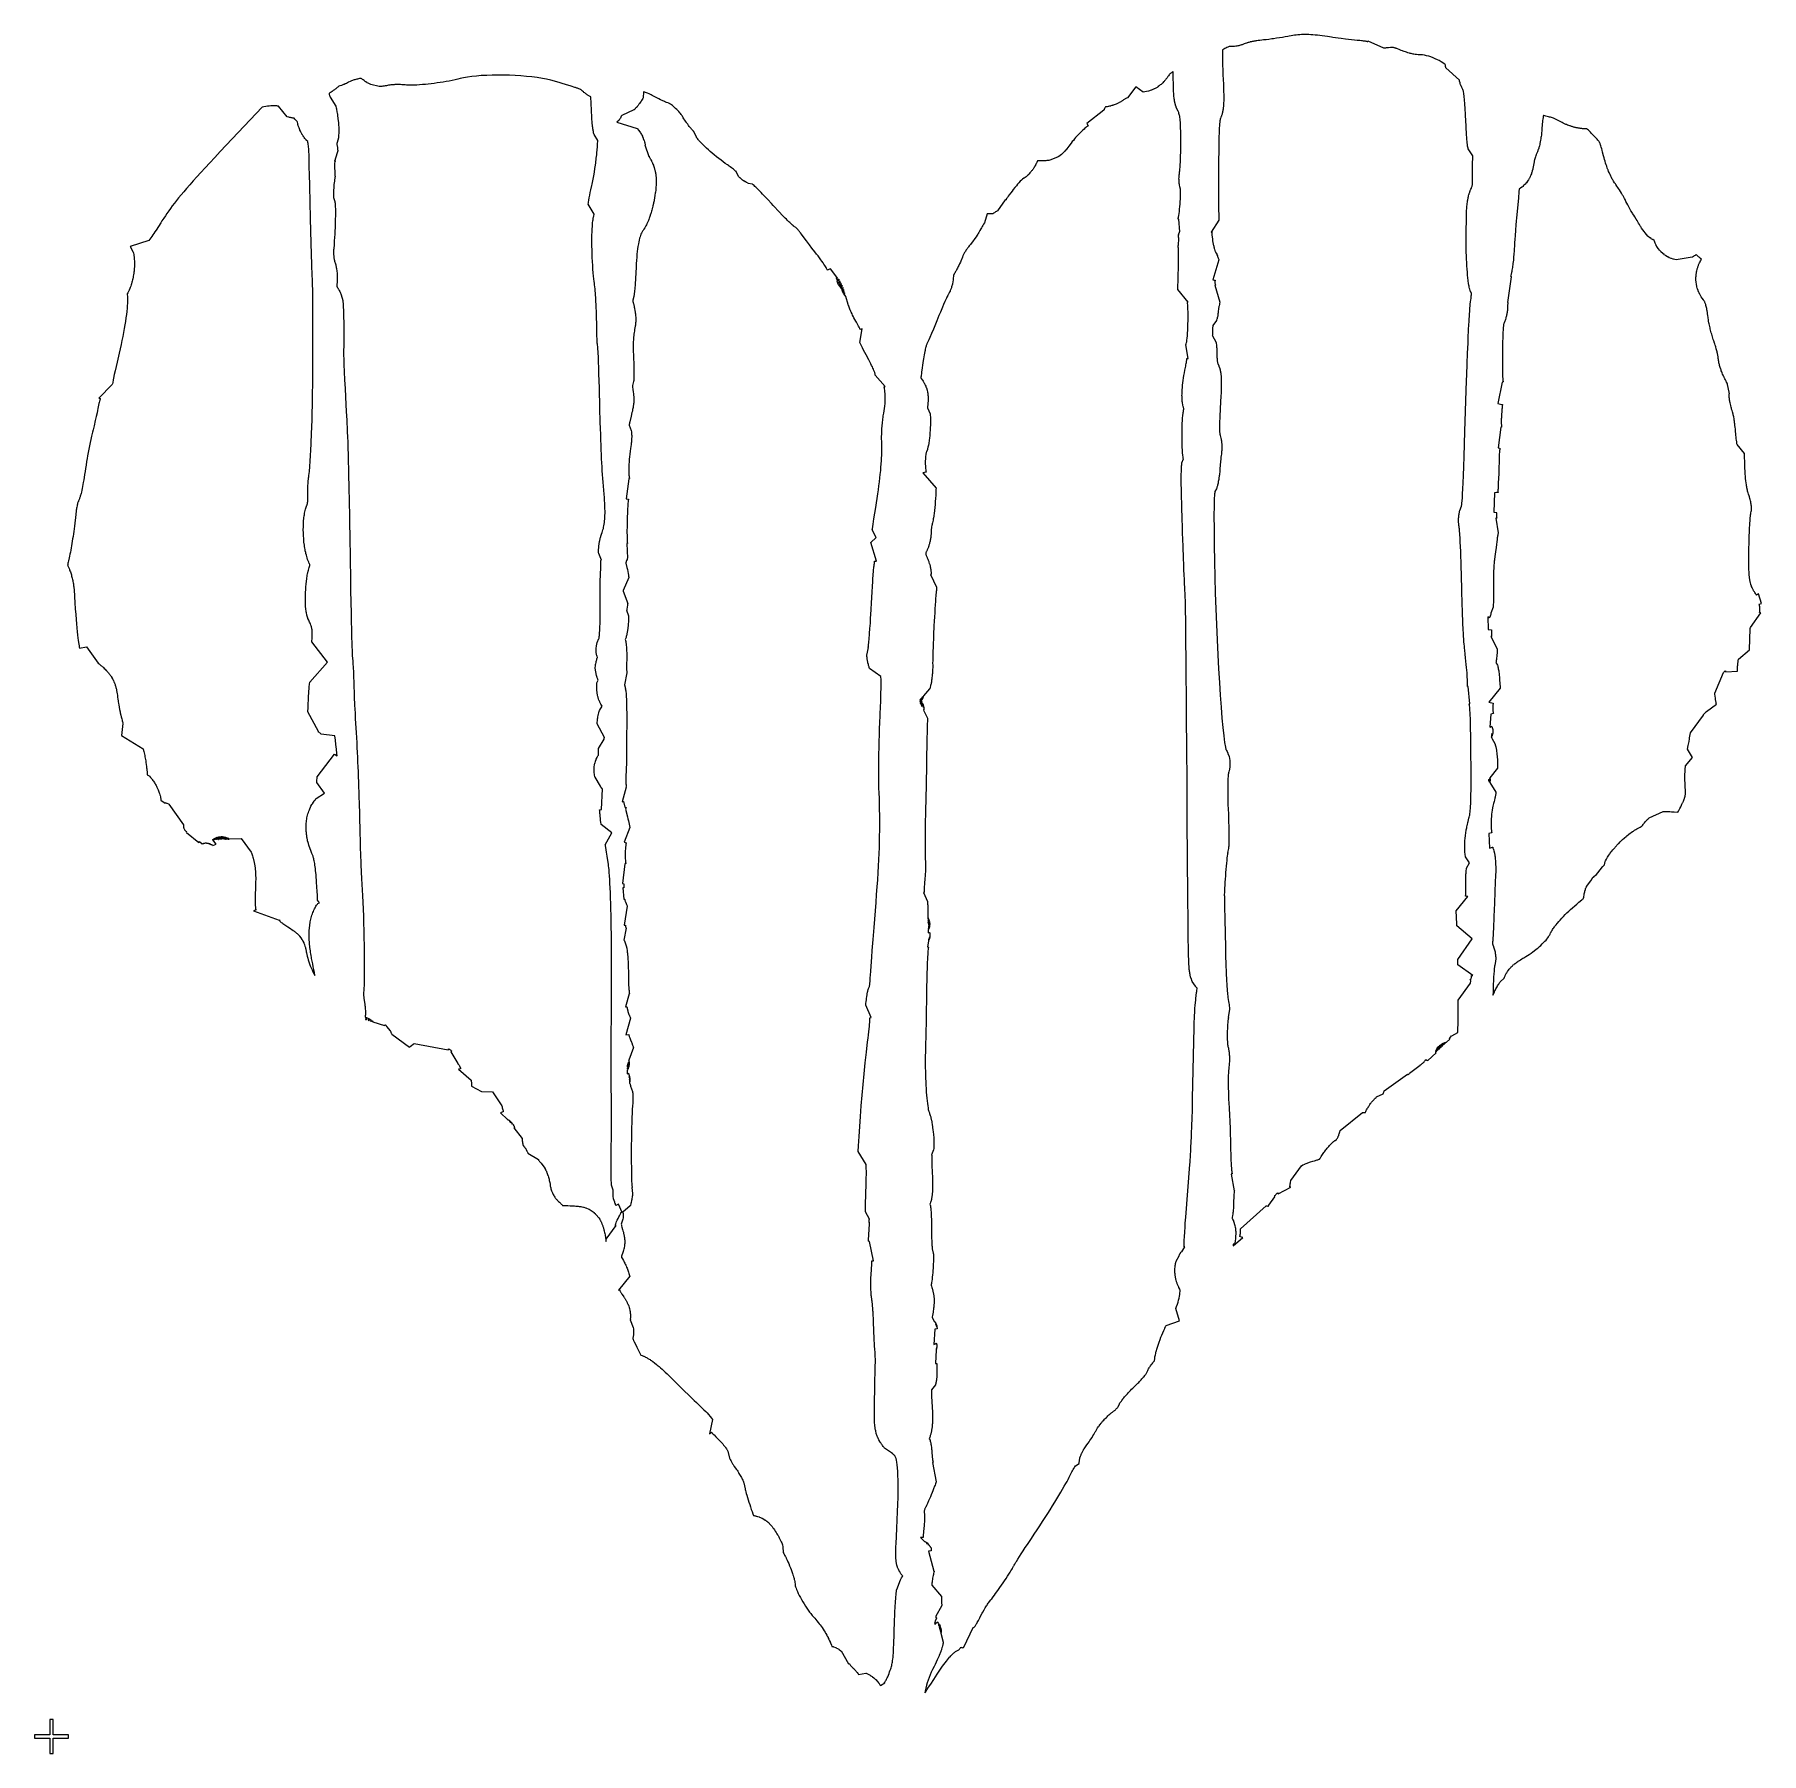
# Model space of a CAD drawing. Header units: metres. Extents: x -0.5 to 50.5, y -0.5 to 50.3.
import ezdxf

# ---------------------------------------------------------------- set-up
doc = ezdxf.new("R2010")
doc.units = ezdxf.units.M

msp = doc.modelspace()

# ---------------------------------------------------------------- linework, layer by layer
for p, q in [((35.1481, 49.9585), (35.1288, 49.9522)), ((35.17, 49.966), (35.1481, 49.9585)), ((35.1841, 49.9711), (35.17, 49.966)), ((35.2111, 49.9813), (35.1841, 49.9711)), ((35.2389, 49.9928), (35.2111, 49.9813)), ((35.2747, 50.0083), (35.2389, 49.9928)), ((35.2931, 50.0144), (35.2747, 50.0083)), ((35.3039, 50.0177), (35.2931, 50.0144)), ((35.3271, 50.0242), (35.3039, 50.0177)), ((35.3438, 50.0286), (35.3271, 50.0242)), ((35.3706, 50.0354), (35.3438, 50.0286)), ((35.3891, 50.0397), (35.3706, 50.0354)), ((35.4197, 50.0464), (35.3891, 50.0397)), ((35.4401, 50.0507), (35.4197, 50.0464)), ((35.4758, 50.0577), (35.4401, 50.0507)), ((35.4949, 50.0613), (35.4758, 50.0577)), ((35.5315, 50.0676), (35.4949, 50.0613)), ((35.5544, 50.0713), (35.5315, 50.0676)), ((35.5849, 50.076), (35.5544, 50.0713)), ((35.616, 50.0804), (35.5849, 50.076)), ((35.6401, 50.0835), (35.616, 50.0804)), ((35.6702, 50.0869), (35.6401, 50.0835)), ((35.7335, 50.0933), (35.6702, 50.0869)), ((35.7737, 50.0977), (35.7335, 50.0933)), ((35.8525, 50.1067), (35.7737, 50.0977)), ((35.9366, 50.1173), (35.8525, 50.1067)), ((36.0247, 50.129), (35.9366, 50.1173)), ((36.0714, 50.1356), (36.0247, 50.129)), ((36.1606, 50.1486), (36.0714, 50.1356)), ((36.2478, 50.1619), (36.1606, 50.1486)), ((36.3363, 50.1761), (36.2478, 50.1619)), ((36.4159, 50.1897), (36.3363, 50.1761)), ((36.4945, 50.2039), (36.4159, 50.1897)), ((36.5329, 50.2112), (36.4945, 50.2039)), ((36.5909, 50.222), (36.5329, 50.2112)), ((36.6407, 50.2304), (36.5909, 50.222)), ((36.6929, 50.238), (36.6407, 50.2304)), ((36.7433, 50.2443), (36.6929, 50.238)), ((36.7938, 50.2495), (36.7433, 50.2443)), ((36.8459, 50.2537), (36.7938, 50.2495)), ((36.8977, 50.2567), (36.8459, 50.2537)), ((36.9513, 50.2586), (36.8977, 50.2567)), ((37.0019, 50.2593), (36.9513, 50.2586)), ((37.0589, 50.2589), (37.0019, 50.2593)), ((37.114, 50.2573), (37.0589, 50.2589)), ((37.1742, 50.2544), (37.114, 50.2573)), ((37.2342, 50.2505), (37.1742, 50.2544)), ((37.3001, 50.245), (37.2342, 50.2505)), ((37.3686, 50.2382), (37.3001, 50.245)), ((37.4375, 50.2302), (37.3686, 50.2382)), ((37.5064, 50.2213), (37.4375, 50.2302)), ((37.5919, 50.2094), (37.5064, 50.2213)), ((37.6647, 50.1983), (37.5919, 50.2094)), ((37.7861, 50.1785), (37.6647, 50.1983)), ((37.8248, 50.1725), (37.7861, 50.1785)), ((37.9002, 50.1612), (37.8248, 50.1725)), ((37.9833, 50.1496), (37.9002, 50.1612)), ((38.0674, 50.1384), (37.9833, 50.1496)), ((38.2008, 50.1219), (38.0674, 50.1384)), ((38.2915, 50.1112), (38.2008, 50.1219)), ((38.3792, 50.1015), (38.2915, 50.1112)), ((38.4619, 50.0929), (38.3792, 50.1015)), ((38.5442, 50.0851), (38.4619, 50.0929)), ((38.6234, 50.0781), (38.5442, 50.0851)), ((38.6694, 50.0736), (38.6234, 50.0781)), ((38.6992, 50.0704), (38.6694, 50.0736)), ((38.7345, 50.0661), (38.6992, 50.0704)), ((38.76, 50.0626), (38.7345, 50.0661)), ((38.7858, 50.0587), (38.76, 50.0626)), ((38.804, 50.0555), (38.7858, 50.0587)), ((38.8232, 50.0518), (38.804, 50.0555)), ((38.836, 50.0488), (38.8232, 50.0518)), ((38.8458, 50.0463), (38.836, 50.0488)), ((38.8471, 50.0456), (38.8458, 50.0463)), ((38.8472, 50.0459), (38.8471, 50.0456)), ((38.8557, 50.0424), (38.8472, 50.0459)), ((38.8559, 50.0429), (38.8557, 50.0424)), ((38.8596, 50.0416), (38.8559, 50.0429)), ((38.8674, 50.0642), (38.8596, 50.0416)), ((39.3343, 49.8579), (38.8674, 50.0642)), ((34.5641, 49.7765), (34.564, 49.7399)), ((34.564, 49.7399), (34.5641, 49.6935)), ((34.5644, 49.7989), (34.5641, 49.7765)), ((34.5641, 49.6935), (34.5645, 49.6402)), ((34.5741, 49.8058), (34.5644, 49.7989)), ((34.5645, 49.6402), (34.5662, 49.5345)), ((34.5662, 49.5345), (34.5674, 49.4776)), ((34.5674, 49.4776), (34.5709, 49.3532)), ((34.606, 49.8269), (34.5741, 49.8058)), ((34.6332, 49.8434), (34.606, 49.8269)), ((34.6649, 49.8612), (34.6332, 49.8434)), ((34.6936, 49.8761), (34.6649, 49.8612)), ((34.7213, 49.8891), (34.6936, 49.8761)), ((34.7464, 49.8997), (34.7213, 49.8891)), ((34.7659, 49.9069), (34.7464, 49.8997)), ((34.7689, 49.9079), (34.7659, 49.9069)), ((34.8661, 49.9019), (34.7689, 49.9079)), ((34.8712, 49.9022), (34.8661, 49.9019)), ((34.9128, 49.9058), (34.8712, 49.9022)), ((34.926, 49.9073), (34.9128, 49.9058)), ((34.9603, 49.9122), (34.926, 49.9073)), ((34.9948, 49.9182), (34.9603, 49.9122)), ((35.0201, 49.9233), (34.9948, 49.9182)), ((35.0496, 49.9301), (35.0201, 49.9233)), ((35.073, 49.9361), (35.0496, 49.9301)), ((35.0959, 49.9423), (35.073, 49.9361)), ((35.1069, 49.9455), (35.0959, 49.9423)), ((35.1288, 49.9522), (35.1069, 49.9455)), ((39.3515, 49.8587), (39.3343, 49.8579)), ((39.3774, 49.8603), (39.3515, 49.8587)), ((39.3978, 49.8619), (39.3774, 49.8603)), ((39.4266, 49.8645), (39.3978, 49.8619)), ((39.4441, 49.8664), (39.4266, 49.8645)), ((39.4679, 49.8692), (39.4441, 49.8664)), ((39.5247, 49.8763), (39.4679, 49.8692)), ((39.5337, 49.8773), (39.5247, 49.8763)), ((39.5454, 49.8782), (39.5337, 49.8773)), ((39.5582, 49.8788), (39.5454, 49.8782)), ((39.5682, 49.879), (39.5582, 49.8788)), ((39.582, 49.8787), (39.5682, 49.879)), ((39.5936, 49.8779), (39.582, 49.8787)), ((39.6064, 49.8764), (39.5936, 49.8779)), ((39.6177, 49.8745), (39.6064, 49.8764)), ((39.6354, 49.8706), (39.6177, 49.8745)), ((39.6433, 49.8686), (39.6354, 49.8706)), ((39.6494, 49.8669), (39.6433, 49.8686)), ((39.6683, 49.861), (39.6494, 49.8669)), ((39.6804, 49.8569), (39.6683, 49.861)), ((39.6983, 49.8505), (39.6804, 49.8569)), ((39.718, 49.8427), (39.6983, 49.8505)), ((39.7355, 49.8355), (39.718, 49.8427)), ((39.7854, 49.8139), (39.7355, 49.8355)), ((39.8174, 49.8005), (39.7854, 49.8139)), ((39.8463, 49.789), (39.8174, 49.8005)), ((39.8771, 49.7771), (39.8463, 49.789)), ((39.9047, 49.7669), (39.8771, 49.7771)), ((39.9343, 49.7563), (39.9047, 49.7669)), ((39.9654, 49.7457), (39.9343, 49.7563)), ((39.9958, 49.7357), (39.9654, 49.7457)), ((40.0353, 49.7236), (39.9958, 49.7357)), ((40.0743, 49.7123), (40.0353, 49.7236)), ((40.0906, 49.7078), (40.0743, 49.7123)), ((40.1086, 49.7031), (40.0906, 49.7078)), ((40.1356, 49.6964), (40.1086, 49.7031)), ((40.1674, 49.6889), (40.1356, 49.6964)), ((40.1946, 49.6832), (40.1674, 49.6889)), ((40.2202, 49.6783), (40.1946, 49.6832)), ((40.25, 49.6734), (40.2202, 49.6783)), ((40.2842, 49.6688), (40.25, 49.6734)), ((40.2942, 49.6677), (40.2842, 49.6688)), ((40.3467, 49.6639), (40.2942, 49.6677)), ((40.4197, 49.6614), (40.3467, 49.6639)), ((40.4711, 49.6561), (40.4197, 49.6614)), ((40.5301, 49.6466), (40.4711, 49.6561)), ((40.5926, 49.633), (40.5301, 49.6466)), ((40.6571, 49.6157), (40.5926, 49.633)), ((40.7197, 49.5958), (40.6571, 49.6157)), ((40.7867, 49.5712), (40.7197, 49.5958)), ((40.8482, 49.5458), (40.7867, 49.5712)), ((40.9099, 49.5169), (40.8482, 49.5458)), ((40.9662, 49.4877), (40.9099, 49.5169)), ((41.0202, 49.4563), (40.9662, 49.4877)), ((41.0668, 49.4263), (41.0202, 49.4563)), ((9.01384, 48.9413), (8.97974, 48.9321)), ((9.03099, 48.9456), (9.01384, 48.9413)), ((9.06291, 48.9529), (9.03099, 48.9456)), ((9.09068, 48.9581), (9.06291, 48.9529)), ((9.10471, 48.9604), (9.09068, 48.9581)), ((9.12856, 48.9639), (9.10471, 48.9604)), ((9.14389, 48.9658), (9.12856, 48.9639)), ((9.18431, 48.9325), (9.14389, 48.9658)), ((11.9988, 48.9413), (11.9182, 48.9227)), ((12.0627, 48.9572), (11.9988, 48.9413)), ((12.1671, 48.9813), (12.0627, 48.9572)), ((12.28, 49.0017), (12.1671, 48.9813)), ((12.4046, 49.0191), (12.28, 49.0017)), ((12.5479, 49.0344), (12.4046, 49.0191)), ((12.6887, 49.0455), (12.5479, 49.0344)), ((12.8482, 49.0542), (12.6887, 49.0455)), ((13.0066, 49.0592), (12.8482, 49.0542)), ((13.1774, 49.0612), (13.0066, 49.0592)), ((13.3445, 49.0598), (13.1774, 49.0612)), ((13.5185, 49.055), (13.3445, 49.0598)), ((13.6878, 49.0472), (13.5185, 49.055)), ((13.8589, 49.0361), (13.6878, 49.0472)), ((14.0232, 49.0222), (13.8589, 49.0361)), ((14.1828, 49.0052), (14.0232, 49.0222)), ((14.3345, 48.9857), (14.1828, 49.0052)), ((14.4901, 48.9616), (14.3345, 48.9857)), ((14.6175, 48.9382), (14.4901, 48.9616)), ((14.7403, 48.9113), (14.6175, 48.9382)), ((32.8989, 48.9399), (32.8872, 48.9258)), ((32.9227, 48.9695), (32.8989, 48.9399)), ((32.9333, 48.9832), (32.9227, 48.9695)), ((32.9583, 49.0169), (32.9333, 48.9832)), ((32.9681, 49.0304), (32.9583, 49.0169)), ((32.9779, 49.0444), (32.9681, 49.0304)), ((32.995, 49.068), (32.9779, 49.0444)), ((33.0077, 49.084), (32.995, 49.068)), ((33.0209, 49.0989), (33.0077, 49.084)), ((33.0321, 49.1104), (33.0209, 49.0989)), ((33.0453, 49.1226), (33.0321, 49.1104)), ((33.0576, 49.1328), (33.0453, 49.1226)), ((33.0706, 49.1425), (33.0576, 49.1328)), ((33.0842, 49.1516), (33.0706, 49.1425)), ((33.0972, 49.1593), (33.0842, 49.1516)), ((33.1093, 49.1657), (33.0972, 49.1593)), ((33.1124, 49.1034), (33.1093, 49.1657)), ((33.1145, 49.0371), (33.1124, 49.1034)), ((33.1159, 48.9523), (33.1145, 49.0371)), ((33.1165, 48.8174), (33.1159, 48.9523)), ((34.5709, 49.3532), (34.5755, 49.2175)), ((34.5755, 49.2175), (34.581, 49.0865)), ((34.581, 49.0865), (34.5891, 48.9112)), ((41.1063, 49.3977), (41.0668, 49.4263)), ((41.1387, 49.371), (41.1063, 49.3977)), ((41.1522, 49.3583), (41.1387, 49.371)), ((41.1532, 49.3419), (41.1522, 49.3583)), ((41.1549, 49.3186), (41.1532, 49.3419)), ((41.158, 49.2872), (41.1549, 49.3186)), ((41.1596, 49.2738), (41.158, 49.2872)), ((41.5613, 48.9109), (41.1596, 49.2738)), ((8.21826, 48.5366), (8.19522, 48.5223)), ((8.19522, 48.5223), (8.19783, 48.505)), ((8.19783, 48.505), (8.20096, 48.4884)), ((8.20096, 48.4884), (8.20438, 48.4733)), ((8.20438, 48.4733), (8.20721, 48.4626)), ((8.20721, 48.4626), (8.20961, 48.4544)), ((8.20961, 48.4544), (8.21426, 48.4404)), ((8.21426, 48.4404), (8.21608, 48.4357)), ((8.21608, 48.4357), (8.21906, 48.4288)), ((8.23338, 48.5462), (8.21826, 48.5366)), ((8.21906, 48.4288), (8.22015, 48.4266)), ((8.25708, 48.5616), (8.23338, 48.5462)), ((8.28267, 48.579), (8.25708, 48.5616)), ((8.3172, 48.6031), (8.28267, 48.579)), ((8.35486, 48.6308), (8.3172, 48.6031)), ((8.37019, 48.6425), (8.35486, 48.6308)), ((8.392, 48.6596), (8.37019, 48.6425)), ((8.41135, 48.6753), (8.392, 48.6596)), ((8.4301, 48.691), (8.41135, 48.6753)), ((8.44835, 48.707), (8.4301, 48.691)), ((8.45932, 48.7168), (8.44835, 48.707)), ((8.48157, 48.7377), (8.45932, 48.7168)), ((8.51529, 48.7446), (8.48157, 48.7377)), ((8.5267, 48.748), (8.51529, 48.7446)), ((8.55978, 48.759), (8.5267, 48.748)), ((8.5808, 48.7666), (8.55978, 48.759)), ((8.59976, 48.7737), (8.5808, 48.7666)), ((8.62035, 48.7818), (8.59976, 48.7737)), ((8.63626, 48.7882), (8.62035, 48.7818)), ((8.66133, 48.7988), (8.63626, 48.7882)), ((8.67674, 48.8055), (8.66133, 48.7988)), ((8.7048, 48.818), (8.67674, 48.8055)), ((8.74167, 48.8353), (8.7048, 48.818)), ((8.77068, 48.8496), (8.74167, 48.8353)), ((8.81546, 48.8727), (8.77068, 48.8496)), ((8.83188, 48.8804), (8.81546, 48.8727)), ((8.85892, 48.8918), (8.83188, 48.8804)), ((8.88669, 48.9021), (8.85892, 48.8918)), ((8.90836, 48.9099), (8.88669, 48.9021)), ((8.9381, 48.9196), (8.90836, 48.9099)), ((8.95932, 48.9261), (8.9381, 48.9196)), ((8.97974, 48.9321), (8.95932, 48.9261)), ((9.19754, 48.9219), (9.18431, 48.9325)), ((9.22655, 48.8997), (9.19754, 48.9219)), ((9.2533, 48.8801), (9.22655, 48.8997)), ((9.27379, 48.8659), (9.2533, 48.8801)), ((9.28259, 48.86), (9.27379, 48.8659)), ((9.30949, 48.8428), (9.28259, 48.86)), ((9.31836, 48.8374), (9.30949, 48.8428)), ((9.34613, 48.8214), (9.31836, 48.8374)), ((9.38408, 48.8017), (9.34613, 48.8214)), ((9.42761, 48.7822), (9.38408, 48.8017)), ((9.43118, 48.7807), (9.42761, 48.7822)), ((9.66927, 48.7284), (9.43118, 48.7807)), ((9.67413, 48.7282), (9.66927, 48.7284)), ((9.74319, 48.7285), (9.67413, 48.7282)), ((9.74878, 48.7288), (9.74319, 48.7285)), ((9.78033, 48.7311), (9.74878, 48.7288)), ((9.78862, 48.7319), (9.78033, 48.7311)), ((9.82025, 48.7357), (9.78862, 48.7319)), ((9.84932, 48.7401), (9.82025, 48.7357)), ((9.86249, 48.7424), (9.84932, 48.7401)), ((9.88596, 48.7468), (9.86249, 48.7424)), ((9.92267, 48.7544), (9.88596, 48.7468)), ((9.94826, 48.7592), (9.92267, 48.7544)), ((9.97276, 48.7632), (9.94826, 48.7592)), ((9.99086, 48.7659), (9.97276, 48.7632)), ((10.0167, 48.7694), (9.99086, 48.7659)), ((10.0407, 48.7722), (10.0167, 48.7694)), ((10.0631, 48.7744), (10.0407, 48.7722)), ((10.0915, 48.7767), (10.0631, 48.7744)), ((10.1183, 48.7786), (10.0915, 48.7767)), ((10.1393, 48.7797), (10.1183, 48.7786)), ((10.1697, 48.7807), (10.1393, 48.7797)), ((10.1954, 48.7812), (10.1697, 48.7807)), ((10.2221, 48.7815), (10.1954, 48.7812)), ((10.2518, 48.7812), (10.2221, 48.7815)), ((10.28, 48.7806), (10.2518, 48.7812)), ((10.3051, 48.7797), (10.28, 48.7806)), ((10.3407, 48.778), (10.3051, 48.7797)), ((10.3651, 48.7765), (10.3407, 48.778)), ((10.403, 48.7736), (10.3651, 48.7765)), ((10.4357, 48.7709), (10.403, 48.7736)), ((10.4832, 48.7674), (10.4357, 48.7709)), ((10.5129, 48.7658), (10.4832, 48.7674)), ((10.5576, 48.7644), (10.5129, 48.7658)), ((10.5788, 48.7641), (10.5576, 48.7644)), ((10.6335, 48.764), (10.5788, 48.7641)), ((10.6498, 48.7642), (10.6335, 48.764)), ((10.7073, 48.7654), (10.6498, 48.7642)), ((10.7225, 48.7659), (10.7073, 48.7654)), ((10.7871, 48.7687), (10.7225, 48.7659)), ((10.8681, 48.7735), (10.7871, 48.7687)), ((10.9496, 48.7794), (10.8681, 48.7735)), ((11.0375, 48.7871), (10.9496, 48.7794)), ((11.1235, 48.7957), (11.0375, 48.7871)), ((11.2078, 48.8051), (11.1235, 48.7957)), ((11.3008, 48.8167), (11.2078, 48.8051)), ((11.3859, 48.8282), (11.3008, 48.8167)), ((11.4785, 48.8418), (11.3859, 48.8282)), ((11.5636, 48.8552), (11.4785, 48.8418)), ((11.6553, 48.8708), (11.5636, 48.8552)), ((11.7377, 48.8858), (11.6553, 48.8708)), ((11.8241, 48.9027), (11.7377, 48.8858)), ((11.9182, 48.9227), (11.8241, 48.9027)), ((14.8479, 48.8831), (14.7403, 48.9113)), ((14.947, 48.8518), (14.8479, 48.8831)), ((14.9832, 48.8397), (14.947, 48.8518)), ((15.0718, 48.8114), (14.9832, 48.8397)), ((15.1735, 48.7801), (15.0718, 48.8114)), ((15.3393, 48.7306), (15.1735, 48.7801)), ((15.4481, 48.6989), (15.3393, 48.7306)), ((15.4705, 48.6919), (15.4481, 48.6989)), ((15.4874, 48.6864), (15.4705, 48.6919)), ((15.5081, 48.6793), (15.4874, 48.6864)), ((15.5256, 48.6731), (15.5081, 48.6793)), ((15.5624, 48.6589), (15.5256, 48.6731)), ((15.5954, 48.6452), (15.5624, 48.6589)), ((15.6139, 48.637), (15.5954, 48.6452)), ((15.625, 48.6318), (15.6139, 48.637)), ((15.6396, 48.6245), (15.625, 48.6318)), ((15.6641, 48.5996), (15.6396, 48.6245)), ((15.6749, 48.5898), (15.6641, 48.5996)), ((15.7051, 48.564), (15.6749, 48.5898)), ((15.7195, 48.5523), (15.7051, 48.564)), ((15.7415, 48.5352), (15.7195, 48.5523)), ((15.7744, 48.511), (15.7415, 48.5352)), ((15.795, 48.4965), (15.7744, 48.511)), ((15.8161, 48.4823), (15.795, 48.4965)), ((15.8333, 48.471), (15.8161, 48.4823)), ((15.8454, 48.4633), (15.8333, 48.471)), ((15.8803, 48.442), (15.8454, 48.4633)), ((15.8993, 48.4308), (15.8803, 48.442)), ((15.9184, 48.42), (15.8993, 48.4308)), ((17.4732, 48.568), (17.4663, 48.3934)), ((17.506, 48.5606), (17.4732, 48.568)), ((17.5054, 48.5588), (17.506, 48.5606)), ((17.5109, 48.5571), (17.5054, 48.5588)), ((17.5108, 48.5569), (17.5109, 48.5571)), ((17.5156, 48.5555), (17.5108, 48.5569)), ((17.5352, 48.5488), (17.5156, 48.5555)), ((17.5653, 48.5371), (17.5352, 48.5488)), ((17.5973, 48.5237), (17.5653, 48.5371)), ((17.6398, 48.5049), (17.5973, 48.5237)), ((17.6609, 48.4953), (17.6398, 48.5049)), ((17.7021, 48.4757), (17.6609, 48.4953)), ((17.7293, 48.4624), (17.7021, 48.4757)), ((17.7748, 48.4396), (17.7293, 48.4624)), ((17.8499, 48.4004), (17.7748, 48.4396)), ((32.0056, 48.7163), (31.7618, 48.3946)), ((32.2302, 48.5546), (32.0056, 48.7163)), ((32.2773, 48.5661), (32.2302, 48.5546)), ((32.3252, 48.5771), (32.2773, 48.5661)), ((32.38, 48.5891), (32.3252, 48.5771)), ((32.4644, 48.613), (32.38, 48.5891)), ((32.4671, 48.614), (32.4644, 48.613)), ((32.5547, 48.6515), (32.4671, 48.614)), ((32.5622, 48.6553), (32.5547, 48.6515)), ((32.6039, 48.6785), (32.5622, 48.6553)), ((32.635, 48.6978), (32.6039, 48.6785)), ((32.6433, 48.7033), (32.635, 48.6978)), ((32.6644, 48.7177), (32.6433, 48.7033)), ((32.6721, 48.7232), (32.6644, 48.7177)), ((32.6974, 48.742), (32.6721, 48.7232)), ((32.7203, 48.7602), (32.6974, 48.742)), ((32.732, 48.7698), (32.7203, 48.7602)), ((32.7536, 48.7884), (32.732, 48.7698)), ((32.7648, 48.7983), (32.7536, 48.7884)), ((32.7856, 48.8177), (32.7648, 48.7983)), ((32.8049, 48.8364), (32.7856, 48.8177)), ((32.8286, 48.8605), (32.8049, 48.8364)), ((32.8409, 48.8736), (32.8286, 48.8605)), ((32.8534, 48.8873), (32.8409, 48.8736)), ((32.8762, 48.9128), (32.8534, 48.8873)), ((32.8872, 48.9258), (32.8762, 48.9128)), ((33.1171, 48.7637), (33.1165, 48.8174)), ((33.118, 48.7161), (33.1171, 48.7637)), ((33.1194, 48.6663), (33.118, 48.7161)), ((33.1212, 48.6186), (33.1194, 48.6663)), ((33.1236, 48.5706), (33.1212, 48.6186)), ((33.1261, 48.5306), (33.1236, 48.5706)), ((33.1294, 48.4863), (33.1261, 48.5306)), ((33.1347, 48.429), (33.1294, 48.4863)), ((33.139, 48.3909), (33.1347, 48.429)), ((34.5891, 48.9112), (34.5932, 48.8159)), ((34.5932, 48.8159), (34.5968, 48.7261)), ((34.5968, 48.7261), (34.5999, 48.641)), ((34.5999, 48.641), (34.6019, 48.5654)), ((34.6019, 48.5654), (34.6034, 48.493)), ((34.6034, 48.493), (34.6042, 48.4306)), ((34.6042, 48.4306), (34.6041, 48.3574)), ((41.5649, 48.885), (41.5613, 48.9109)), ((41.5798, 48.8297), (41.5649, 48.885)), ((41.5854, 48.8121), (41.5798, 48.8297)), ((41.597, 48.7781), (41.5854, 48.8121)), ((41.6026, 48.7629), (41.597, 48.7781)), ((41.6135, 48.7352), (41.6026, 48.7629)), ((41.6195, 48.721), (41.6135, 48.7352)), ((41.631, 48.695), (41.6195, 48.721)), ((41.6389, 48.678), (41.631, 48.695)), ((41.652, 48.6513), (41.6389, 48.678)), ((41.6584, 48.6389), (41.652, 48.6513)), ((41.675, 48.6085), (41.6584, 48.6389)), ((41.6791, 48.5892), (41.675, 48.6085)), ((41.6837, 48.5638), (41.6791, 48.5892)), ((41.6888, 48.5318), (41.6837, 48.5638)), ((41.6936, 48.4973), (41.6888, 48.5318)), ((41.6992, 48.4526), (41.6936, 48.4973)), ((41.7045, 48.4043), (41.6992, 48.4526)), ((6.21733, 48.1192), (4.98303, 46.8008)), ((6.37936, 48.1416), (6.21733, 48.1192)), ((6.42625, 48.1475), (6.37936, 48.1416)), ((6.47168, 48.1518), (6.42625, 48.1475)), ((6.5116, 48.1543), (6.47168, 48.1518)), ((6.54962, 48.1554), (6.5116, 48.1543)), ((6.5779, 48.1554), (6.54962, 48.1554)), ((6.60704, 48.1544), (6.5779, 48.1554)), ((6.63438, 48.1524), (6.60704, 48.1544)), ((6.65474, 48.15), (6.63438, 48.1524)), ((6.6721, 48.1473), (6.65474, 48.15)), ((6.68112, 48.1453), (6.6721, 48.1473)), ((6.68562, 48.1433), (6.68112, 48.1453)), ((6.68585, 48.1438), (6.68562, 48.1433)), ((6.68701, 48.1433), (6.68585, 48.1438)), ((6.68709, 48.1435), (6.68701, 48.1433)), ((6.69785, 48.1396), (6.68709, 48.1435)), ((6.6982, 48.1406), (6.69785, 48.1396)), ((6.70061, 48.1399), (6.6982, 48.1406)), ((6.70132, 48.1426), (6.70061, 48.1399)), ((6.95837, 47.8329), (6.70132, 48.1426)), ((8.22015, 48.4266), (8.22437, 48.4205)), ((8.22437, 48.4205), (8.22394, 48.4203)), ((8.22394, 48.4203), (8.22604, 48.4168)), ((8.22705, 48.4138), (8.22452, 48.4125)), ((8.22452, 48.4125), (8.3891, 48.1431)), ((8.22604, 48.4168), (8.2256, 48.4165)), ((8.2256, 48.4165), (8.22705, 48.4138)), ((8.3891, 48.1431), (8.39149, 48.1351)), ((8.39149, 48.1351), (8.4016, 48.0981)), ((8.4016, 48.0981), (8.40938, 48.0663)), ((8.40938, 48.0663), (8.41527, 48.0402)), ((8.41527, 48.0402), (8.42392, 47.9981)), ((8.42392, 47.9981), (8.42755, 47.9794)), ((8.42755, 47.9794), (8.43547, 47.9348)), ((8.43547, 47.9348), (8.43852, 47.9161)), ((15.9385, 48.0294), (15.9184, 48.42)), ((15.9426, 47.9532), (15.9385, 48.0294)), ((15.9467, 47.8809), (15.9426, 47.9532)), ((17.1918, 48.0341), (16.8327, 47.8702)), ((17.1958, 48.0375), (17.1918, 48.0341)), ((17.2286, 48.068), (17.1958, 48.0375)), ((17.2343, 48.0736), (17.2286, 48.068)), ((17.2603, 48.1007), (17.2343, 48.0736)), ((17.2671, 48.1081), (17.2603, 48.1007)), ((17.2847, 48.1282), (17.2671, 48.1081)), ((17.293, 48.138), (17.2847, 48.1282)), ((17.3069, 48.1549), (17.293, 48.138)), ((17.3173, 48.168), (17.3069, 48.1549)), ((17.3309, 48.1857), (17.3173, 48.168)), ((17.3413, 48.1996), (17.3309, 48.1857)), ((17.3612, 48.2273), (17.3413, 48.1996)), ((17.3816, 48.2569), (17.3612, 48.2273)), ((17.4033, 48.2895), (17.3816, 48.2569)), ((17.418, 48.3121), (17.4033, 48.2895)), ((17.4382, 48.3447), (17.418, 48.3121)), ((17.4534, 48.3704), (17.4382, 48.3447)), ((17.4663, 48.3934), (17.4534, 48.3704)), ((17.9295, 48.3598), (17.8499, 48.4004)), ((17.9808, 48.3342), (17.9295, 48.3598)), ((18.0291, 48.3105), (17.9808, 48.3342)), ((18.0917, 48.2808), (18.0291, 48.3105)), ((18.1272, 48.2646), (18.0917, 48.2808)), ((18.1587, 48.2511), (18.1272, 48.2646)), ((18.2294, 48.2296), (18.1587, 48.2511)), ((18.2329, 48.2281), (18.2294, 48.2296)), ((18.2365, 48.2261), (18.2329, 48.2281)), ((18.2527, 48.2156), (18.2365, 48.2261)), ((18.2737, 48.201), (18.2527, 48.2156)), ((18.2994, 48.1817), (18.2737, 48.201)), ((18.3278, 48.1593), (18.2994, 48.1817)), ((18.3583, 48.134), (18.3278, 48.1593)), ((18.3907, 48.1059), (18.3583, 48.134)), ((18.4245, 48.0752), (18.3907, 48.1059)), ((18.4559, 48.0456), (18.4245, 48.0752)), ((18.486, 48.0158), (18.4559, 48.0456)), ((18.516, 47.9849), (18.486, 48.0158)), ((18.5472, 47.9512), (18.516, 47.9849)), ((18.5645, 47.9313), (18.5472, 47.9512)), ((18.5895, 47.9007), (18.5645, 47.9313)), ((31.0635, 48.0284), (30.5594, 47.6272)), ((31.0663, 48.0275), (31.0635, 48.0284)), ((31.0672, 48.0302), (31.0663, 48.0275)), ((31.0675, 48.0301), (31.0672, 48.0302)), ((31.0682, 48.0321), (31.0675, 48.0301)), ((31.0685, 48.0323), (31.0682, 48.0321)), ((31.0701, 48.038), (31.0685, 48.0323)), ((31.0728, 48.0454), (31.0701, 48.038)), ((31.0789, 48.0586), (31.0728, 48.0454)), ((31.0826, 48.0661), (31.0789, 48.0586)), ((31.0877, 48.0757), (31.0826, 48.0661)), ((31.0969, 48.0921), (31.0877, 48.0757)), ((31.1043, 48.1048), (31.0969, 48.0921)), ((31.1146, 48.1213), (31.1043, 48.1048)), ((31.1274, 48.1226), (31.1146, 48.1213)), ((31.1537, 48.1261), (31.1274, 48.1226)), ((31.1642, 48.1277), (31.1537, 48.1261)), ((31.1932, 48.1328), (31.1642, 48.1277)), ((31.2021, 48.1346), (31.1932, 48.1328)), ((31.2314, 48.1408), (31.2021, 48.1346)), ((31.26, 48.1478), (31.2314, 48.1408)), ((31.2737, 48.1514), (31.26, 48.1478)), ((31.299, 48.1586), (31.2737, 48.1514)), ((31.3206, 48.1652), (31.299, 48.1586)), ((31.3343, 48.1696), (31.3206, 48.1652)), ((31.3548, 48.1767), (31.3343, 48.1696)), ((31.3673, 48.1812), (31.3548, 48.1767)), ((31.396, 48.192), (31.3673, 48.1812)), ((31.4273, 48.2047), (31.396, 48.192)), ((31.4453, 48.2124), (31.4273, 48.2047)), ((31.4724, 48.2248), (31.4453, 48.2124)), ((31.4874, 48.2319), (31.4724, 48.2248)), ((31.5092, 48.2427), (31.4874, 48.2319)), ((31.5212, 48.2489), (31.5092, 48.2427)), ((31.5455, 48.262), (31.5212, 48.2489)), ((31.564, 48.2724), (31.5455, 48.262)), ((31.5767, 48.2798), (31.564, 48.2724)), ((31.5949, 48.2908), (31.5767, 48.2798)), ((31.6067, 48.2981), (31.5949, 48.2908)), ((31.627, 48.3113), (31.6067, 48.2981)), ((31.6497, 48.3267), (31.627, 48.3113)), ((31.6815, 48.3491), (31.6497, 48.3267)), ((31.6957, 48.3582), (31.6815, 48.3491)), ((31.7092, 48.3662), (31.6957, 48.3582)), ((31.7299, 48.3775), (31.7092, 48.3662)), ((31.7605, 48.393), (31.7299, 48.3775)), ((31.7608, 48.3933), (31.7605, 48.393)), ((31.7621, 48.3939), (31.7608, 48.3933)), ((31.7618, 48.3946), (31.7621, 48.3939)), ((33.1427, 48.3623), (33.139, 48.3909)), ((33.1479, 48.3266), (33.1427, 48.3623)), ((33.151, 48.3082), (33.1479, 48.3266)), ((33.1548, 48.2868), (33.151, 48.3082)), ((33.1588, 48.266), (33.1548, 48.2868)), ((33.1624, 48.2486), (33.1588, 48.266)), ((33.1675, 48.2261), (33.1624, 48.2486)), ((33.1703, 48.2144), (33.1675, 48.2261)), ((33.1781, 48.1849), (33.1703, 48.2144)), ((33.1821, 48.171), (33.1781, 48.1849)), ((33.1976, 48.1234), (33.1821, 48.171)), ((33.2001, 48.1166), (33.1976, 48.1234)), ((33.2538, 48.0055), (33.2001, 48.1166)), ((33.2536, 48.0054), (33.2538, 48.0055)), ((33.2552, 48.002), (33.2536, 48.0054)), ((33.2549, 48.0015), (33.2552, 48.0017)), ((33.2599, 47.9921), (33.2549, 48.0015)), ((33.2552, 48.0017), (33.2551, 48.002)), ((33.2551, 48.002), (33.2552, 48.002)), ((33.2658, 47.9772), (33.2599, 47.9921)), ((33.274, 47.9539), (33.2658, 47.9772)), ((33.2778, 47.9424), (33.274, 47.9539)), ((33.2826, 47.9267), (33.2778, 47.9424)), ((33.2909, 47.8972), (33.2826, 47.9267)), ((34.5568, 47.9263), (34.5528, 47.9121)), ((34.5645, 47.9559), (34.5568, 47.9263)), ((34.5683, 47.9719), (34.5645, 47.9559)), ((34.5757, 48.0071), (34.5683, 47.9719)), ((34.5793, 48.0269), (34.5757, 48.0071)), ((34.584, 48.0553), (34.5793, 48.0269)), ((34.5874, 48.0793), (34.584, 48.0553)), ((34.5901, 48.1011), (34.5874, 48.0793)), ((34.5932, 48.1286), (34.5901, 48.1011)), ((34.5954, 48.1526), (34.5932, 48.1286)), ((34.5981, 48.1865), (34.5954, 48.1526)), ((34.5992, 48.2038), (34.5981, 48.1865)), ((34.601, 48.2383), (34.5992, 48.2038)), ((34.6031, 48.3004), (34.601, 48.2383)), ((34.6041, 48.3574), (34.6031, 48.3004)), ((41.7092, 48.3574), (41.7045, 48.4043)), ((41.7146, 48.2969), (41.7092, 48.3574)), ((41.7194, 48.2383), (41.7146, 48.2969)), ((41.7239, 48.1765), (41.7194, 48.2383)), ((41.7289, 48.1024), (41.7239, 48.1765)), ((41.7335, 48.0283), (41.7289, 48.1024)), ((41.7378, 47.9504), (41.7335, 48.0283)), ((41.742, 47.8679), (41.7378, 47.9504)), ((7.00679, 47.818), (6.95837, 47.8329)), ((7.02301, 47.8137), (7.00679, 47.818)), ((7.05746, 47.8053), (7.02301, 47.8137)), ((7.07156, 47.8023), (7.05746, 47.8053)), ((7.10814, 47.7954), (7.07156, 47.8023)), ((7.12558, 47.7925), (7.10814, 47.7954)), ((7.16222, 47.7875), (7.12558, 47.7925)), ((7.18307, 47.7583), (7.16222, 47.7875)), ((7.18977, 47.7494), (7.18307, 47.7583)), ((7.25432, 47.6936), (7.18977, 47.7494)), ((7.26065, 47.6672), (7.25432, 47.6936)), ((7.26828, 47.6325), (7.26065, 47.6672)), ((7.27512, 47.6049), (7.26828, 47.6325)), ((7.28311, 47.576), (7.27512, 47.6049)), ((7.28696, 47.5632), (7.28311, 47.576)), ((7.29466, 47.5392), (7.28696, 47.5632)), ((7.29831, 47.5285), (7.29466, 47.5392)), ((7.30789, 47.5018), (7.29831, 47.5285)), ((7.31931, 47.4722), (7.30789, 47.5018)), ((7.32935, 47.448), (7.31931, 47.4722)), ((7.3356, 47.4338), (7.32935, 47.448)), ((7.34825, 47.4064), (7.3356, 47.4338)), ((8.43852, 47.9161), (8.44623, 47.8649)), ((8.44623, 47.8649), (8.45706, 47.7812)), ((8.45706, 47.7812), (8.46448, 47.7125)), ((8.46448, 47.7125), (8.46928, 47.6593)), ((8.46928, 47.6593), (8.47408, 47.5941)), ((8.47408, 47.5941), (8.47502, 47.5792)), ((8.47502, 47.5792), (8.478, 47.5211)), ((8.478, 47.5211), (8.47997, 47.4599)), ((8.47997, 47.4599), (8.48026, 47.4408)), ((8.48026, 47.4408), (8.48041, 47.394)), ((15.9509, 47.8136), (15.9467, 47.8809)), ((15.9553, 47.7502), (15.9509, 47.8136)), ((15.9601, 47.6881), (15.9553, 47.7502)), ((15.9647, 47.6347), (15.9601, 47.6881)), ((15.9703, 47.5789), (15.9647, 47.6347)), ((15.9751, 47.5348), (15.9703, 47.5789)), ((15.9769, 47.5206), (15.9751, 47.5348)), ((15.9836, 47.4699), (15.9769, 47.5206)), ((15.9876, 47.4434), (15.9836, 47.4699)), ((15.9909, 47.4235), (15.9876, 47.4434)), ((15.9963, 47.3936), (15.9909, 47.4235)), ((16.756, 47.7304), (16.6889, 47.671)), ((16.6889, 47.671), (17.2928, 47.4805)), ((16.7702, 47.7534), (16.756, 47.7304)), ((16.7812, 47.7722), (16.7702, 47.7534)), ((16.7932, 47.7935), (16.7812, 47.7722)), ((16.8082, 47.8212), (16.7932, 47.7935)), ((16.8199, 47.844), (16.8082, 47.8212)), ((16.8327, 47.8702), (16.8199, 47.844)), ((17.2928, 47.4805), (17.3023, 47.4697)), ((17.3023, 47.4697), (17.329, 47.4374)), ((17.329, 47.4374), (17.3372, 47.4269)), ((17.3372, 47.4269), (17.3581, 47.3987)), ((18.6013, 47.8851), (18.5895, 47.9007)), ((18.6103, 47.8721), (18.6013, 47.8851)), ((18.618, 47.8593), (18.6103, 47.8721)), ((18.6257, 47.846), (18.618, 47.8593)), ((18.6505, 47.8035), (18.6257, 47.846)), ((18.6688, 47.7736), (18.6505, 47.8035)), ((18.6981, 47.7273), (18.6688, 47.7736)), ((18.7174, 47.6979), (18.6981, 47.7273)), ((18.744, 47.6586), (18.7174, 47.6979)), ((18.7538, 47.6445), (18.744, 47.6586)), ((18.7803, 47.6074), (18.7538, 47.6445)), ((18.8043, 47.5748), (18.7803, 47.6074)), ((18.8283, 47.5436), (18.8043, 47.5748)), ((18.8443, 47.5235), (18.8283, 47.5436)), ((18.8635, 47.5), (18.8443, 47.5235)), ((18.8786, 47.4823), (18.8635, 47.5)), ((18.8973, 47.4613), (18.8786, 47.4823)), ((18.9107, 47.4469), (18.8973, 47.4613)), ((18.933, 47.4241), (18.9107, 47.4469)), ((18.9439, 47.4134), (18.933, 47.4241)), ((18.9504, 47.4062), (18.9439, 47.4134)), ((30.4458, 47.4367), (30.4125, 47.4047)), ((30.4797, 47.4679), (30.4458, 47.4367)), ((30.5058, 47.4911), (30.4797, 47.4679)), ((30.5324, 47.5135), (30.5058, 47.4911)), ((30.557, 47.5332), (30.5324, 47.5135)), ((30.5751, 47.5466), (30.557, 47.5332)), ((30.5594, 47.6272), (30.5987, 47.5614)), ((30.5833, 47.5522), (30.5751, 47.5466)), ((30.5901, 47.5556), (30.5833, 47.5522)), ((30.591, 47.5566), (30.5899, 47.556)), ((30.5899, 47.556), (30.5901, 47.5556)), ((30.5987, 47.5614), (30.5909, 47.5568)), ((30.5909, 47.5568), (30.591, 47.5566)), ((33.2972, 47.8726), (33.2909, 47.8972)), ((33.3033, 47.8454), (33.2972, 47.8726)), ((33.3087, 47.8177), (33.3033, 47.8454)), ((33.3103, 47.8075), (33.3087, 47.8177)), ((33.3146, 47.7744), (33.3103, 47.8075)), ((33.319, 47.7272), (33.3146, 47.7744)), ((33.3233, 47.6635), (33.319, 47.7272)), ((33.3275, 47.5858), (33.3233, 47.6635)), ((33.331, 47.4961), (33.3275, 47.5858)), ((33.3336, 47.4037), (33.331, 47.4961)), ((34.4689, 47.4235), (34.4658, 47.3439)), ((34.4727, 47.5058), (34.4689, 47.4235)), ((34.4762, 47.5651), (34.4727, 47.5058)), ((34.4804, 47.622), (34.4762, 47.5651)), ((34.4851, 47.6727), (34.4804, 47.622)), ((34.4893, 47.7097), (34.4851, 47.6727)), ((34.494, 47.7427), (34.4893, 47.7097)), ((34.4973, 47.7608), (34.494, 47.7427)), ((34.4999, 47.7724), (34.4973, 47.7608)), ((34.5045, 47.7823), (34.4999, 47.7724)), ((34.5188, 47.8151), (34.5045, 47.7823)), ((34.5234, 47.8263), (34.5188, 47.8151)), ((34.5365, 47.8612), (34.5234, 47.8263)), ((34.5402, 47.8719), (34.5365, 47.8612)), ((34.5528, 47.9121), (34.5402, 47.8719)), ((41.7561, 47.5625), (41.742, 47.8679)), ((41.7612, 47.4642), (41.7561, 47.5625)), ((41.7659, 47.3772), (41.7612, 47.4642)), ((43.9911, 47.4123), (43.9868, 47.3593)), ((43.9941, 47.461), (43.9911, 47.4123)), ((43.9978, 47.5145), (43.9941, 47.461)), ((44.0021, 47.5665), (43.9978, 47.5145)), ((44.0075, 47.625), (44.0021, 47.5665)), ((44.0124, 47.6703), (44.0075, 47.625)), ((44.0182, 47.7205), (44.0124, 47.6703)), ((44.0235, 47.761), (44.0182, 47.7205)), ((44.0314, 47.813), (44.0235, 47.761)), ((44.0364, 47.8407), (44.0314, 47.813)), ((44.0433, 47.8697), (44.0364, 47.8407)), ((44.0524, 47.8668), (44.0433, 47.8697)), ((44.1121, 47.8492), (44.0524, 47.8668)), ((44.1504, 47.8385), (44.1121, 47.8492)), ((44.19, 47.8282), (44.1504, 47.8385)), ((44.2192, 47.8211), (44.19, 47.8282)), ((44.2487, 47.8146), (44.2192, 47.8211)), ((44.2841, 47.8097), (44.2487, 47.8146)), ((44.3098, 47.7993), (44.2841, 47.8097)), ((44.3423, 47.7851), (44.3098, 47.7993)), ((44.3625, 47.776), (44.3423, 47.7851)), ((44.3941, 47.7611), (44.3625, 47.776)), ((44.4384, 47.7395), (44.3941, 47.7611)), ((44.4795, 47.7185), (44.4384, 47.7395)), ((44.5561, 47.6782), (44.4795, 47.7185)), ((44.5946, 47.6586), (44.5561, 47.6782)), ((44.6284, 47.642), (44.5946, 47.6586)), ((44.6648, 47.6251), (44.6284, 47.642)), ((44.7064, 47.6069), (44.6648, 47.6251)), ((44.7203, 47.601), (44.7064, 47.6069)), ((44.7534, 47.5874), (44.7203, 47.601)), ((44.7915, 47.5727), (44.7534, 47.5874)), ((44.8161, 47.5637), (44.7915, 47.5727)), ((44.8318, 47.5582), (44.8161, 47.5637)), ((44.8717, 47.5448), (44.8318, 47.5582)), ((44.8901, 47.539), (44.8717, 47.5448)), ((44.9281, 47.5279), (44.8901, 47.539)), ((44.9459, 47.523), (44.9281, 47.5279)), ((44.9672, 47.5174), (44.9459, 47.523)), ((44.9871, 47.5125), (44.9672, 47.5174)), ((45.0069, 47.5079), (44.9871, 47.5125)), ((45.0436, 47.5002), (45.0069, 47.5079)), ((45.0625, 47.4965), (45.0436, 47.5002)), ((45.0809, 47.4932), (45.0625, 47.4965)), ((45.1014, 47.4898), (45.0809, 47.4932)), ((45.1229, 47.4866), (45.1014, 47.4898)), ((45.1459, 47.4836), (45.1229, 47.4866)), ((45.1775, 47.4802), (45.1459, 47.4836)), ((45.1974, 47.4783), (45.1775, 47.4802)), ((45.223, 47.4765), (45.1974, 47.4783)), ((45.2402, 47.4755), (45.223, 47.4765)), ((45.2598, 47.4747), (45.2402, 47.4755)), ((45.2809, 47.4741), (45.2598, 47.4747)), ((45.3259, 47.4733), (45.2809, 47.4741)), ((45.3342, 47.4663), (45.3259, 47.4733)), ((45.3469, 47.455), (45.3342, 47.4663)), ((45.3695, 47.4339), (45.3469, 47.455)), ((45.3989, 47.4053), (45.3695, 47.4339)), ((7.36125, 47.3798), (7.34825, 47.4064)), ((7.37077, 47.3612), (7.36125, 47.3798)), ((7.37653, 47.3505), (7.37077, 47.3612)), ((7.38713, 47.3312), (7.37653, 47.3505)), ((7.3942, 47.3189), (7.38713, 47.3312)), ((7.40916, 47.2939), (7.3942, 47.3189)), ((7.42195, 47.2735), (7.40916, 47.2939)), ((7.42755, 47.2649), (7.42195, 47.2735)), ((7.44254, 47.243), (7.42755, 47.2649)), ((7.44849, 47.2345), (7.44254, 47.243)), ((7.46324, 47.2144), (7.44849, 47.2345)), ((7.48186, 47.1905), (7.46324, 47.2144)), ((7.48759, 47.1835), (7.48186, 47.1905)), ((7.51755, 47.149), (7.48759, 47.1835)), ((7.52307, 47.1431), (7.51755, 47.149)), ((7.56349, 47.1049), (7.52307, 47.1431)), ((7.56706, 47.092), (7.56349, 47.1049)), ((7.57193, 47.0711), (7.56706, 47.092)), ((7.57738, 47.0428), (7.57193, 47.0711)), ((7.58182, 47.0156), (7.57738, 47.0428)), ((7.58713, 46.9761), (7.58182, 47.0156)), ((7.59134, 46.9379), (7.58713, 46.9761)), ((7.59512, 46.8939), (7.59134, 46.9379)), ((8.42726, 47.0382), (8.42711, 47.0239)), ((8.42711, 47.0239), (8.42784, 47.0045)), ((8.42792, 47.0511), (8.42726, 47.0382)), ((8.42784, 47.0045), (8.42923, 46.9859)), ((8.42863, 47.0575), (8.42792, 47.0511)), ((8.43016, 47.0641), (8.42863, 47.0575)), ((8.42923, 46.9859), (8.43016, 46.9769)), ((8.43047, 47.0687), (8.42966, 47.0643)), ((8.42966, 47.0643), (8.43016, 47.0641)), ((8.46819, 47.2054), (8.4301, 47.0688)), ((8.4301, 47.0688), (8.43047, 47.0687)), ((8.43016, 46.9769), (8.4391, 46.9187)), ((8.4391, 46.9187), (8.44289, 46.8902)), ((8.47081, 47.225), (8.46819, 47.2054)), ((8.47531, 47.2696), (8.47081, 47.225)), ((8.47757, 47.3018), (8.47531, 47.2696)), ((8.4791, 47.3322), (8.47757, 47.3018)), ((8.48018, 47.3723), (8.4791, 47.3322)), ((8.48041, 47.394), (8.48018, 47.3723)), ((16.0041, 47.3553), (15.9963, 47.3936)), ((16.0117, 47.3225), (16.0041, 47.3553)), ((16.0169, 47.3025), (16.0117, 47.3225)), ((16.1234, 47.1294), (16.0169, 47.3025)), ((16.1094, 46.8783), (16.1135, 46.9272)), ((16.1135, 46.9272), (16.117, 46.9743)), ((16.117, 46.9743), (16.12, 47.0206)), ((16.12, 47.0206), (16.1218, 47.0548)), ((16.1218, 47.0548), (16.1231, 47.0872)), ((16.1231, 47.0872), (16.1236, 47.114)), ((16.1236, 47.114), (16.1234, 47.1294)), ((17.3581, 47.3987), (17.3674, 47.3854)), ((17.3674, 47.3854), (17.3886, 47.3535)), ((17.3886, 47.3535), (17.396, 47.3416)), ((17.396, 47.3416), (17.4178, 47.3045)), ((17.4178, 47.3045), (17.4248, 47.2915)), ((17.4248, 47.2915), (17.4428, 47.2563)), ((17.4428, 47.2563), (17.4484, 47.2446)), ((17.4484, 47.2446), (17.4664, 47.2032)), ((17.4664, 47.2032), (17.4702, 47.1937)), ((17.4702, 47.1937), (17.4879, 47.1442)), ((17.4879, 47.1442), (17.4912, 47.1339)), ((17.4912, 47.1339), (17.5044, 47.0866)), ((17.5044, 47.0866), (17.5114, 47.0571)), ((17.5114, 47.0571), (17.5158, 47.037)), ((17.527, 47.0049), (17.5127, 46.9987)), ((17.5127, 46.9987), (17.6371, 46.6624)), ((17.5158, 47.037), (17.5206, 47.0205)), ((17.5206, 47.0205), (17.5226, 47.0153)), ((17.5226, 47.0153), (17.5249, 47.0108)), ((17.5249, 47.0108), (17.5246, 47.0107)), ((17.5246, 47.0107), (17.5259, 47.0081)), ((17.5259, 47.0081), (17.5257, 47.008)), ((17.5257, 47.008), (17.527, 47.0049)), ((18.9521, 47.4035), (18.9504, 47.4062)), ((18.9524, 47.4036), (18.9521, 47.4035)), ((18.9559, 47.3981), (18.9524, 47.4036)), ((18.9561, 47.3982), (18.9559, 47.3981)), ((18.9568, 47.3971), (18.9561, 47.3982)), ((18.9569, 47.3973), (18.9568, 47.3971)), ((18.959, 47.3945), (18.9569, 47.3973)), ((18.9592, 47.3946), (18.959, 47.3945)), ((18.9602, 47.3933), (18.9592, 47.3946)), ((18.9633, 47.3957), (18.9602, 47.3933)), ((19.0379, 47.2253), (18.9633, 47.3957)), ((19.0451, 47.2154), (19.0379, 47.2253)), ((19.0672, 47.1866), (19.0451, 47.2154)), ((19.0862, 47.1631), (19.0672, 47.1866)), ((19.1037, 47.1423), (19.0862, 47.1631)), ((19.1302, 47.1118), (19.1037, 47.1423)), ((19.1453, 47.0952), (19.1302, 47.1118)), ((19.1784, 47.0596), (19.1453, 47.0952)), ((19.1907, 47.0467), (19.1784, 47.0596)), ((19.2366, 46.9999), (19.1907, 47.0467)), ((19.2778, 46.9595), (19.2366, 46.9999)), ((19.2881, 46.9496), (19.2778, 46.9595)), ((19.3332, 46.907), (19.2881, 46.9496)), ((19.3943, 46.8511), (19.3332, 46.907)), ((29.9995, 46.9195), (29.9688, 46.8812)), ((30.0324, 46.9617), (29.9995, 46.9195)), ((30.1027, 47.0543), (30.0324, 46.9617)), ((30.1344, 47.0956), (30.1027, 47.0543)), ((30.1647, 47.1333), (30.1344, 47.0956)), ((30.2, 47.1761), (30.1647, 47.1333)), ((30.2328, 47.2145), (30.2, 47.1761)), ((30.2713, 47.2578), (30.2328, 47.2145)), ((30.306, 47.2957), (30.2713, 47.2578)), ((30.3399, 47.3315), (30.306, 47.2957)), ((30.3771, 47.3695), (30.3399, 47.3315)), ((30.4125, 47.4047), (30.3771, 47.3695)), ((33.3355, 47.31), (33.3336, 47.4037)), ((33.3368, 47.2016), (33.3355, 47.31)), ((33.3361, 46.8829), (33.3371, 46.9943)), ((33.3373, 47.0965), (33.3368, 47.2016)), ((33.3371, 46.9943), (33.3373, 47.0965)), ((34.4581, 47.0229), (34.4561, 46.8978)), ((34.4603, 47.1389), (34.4581, 47.0229)), ((34.4628, 47.2438), (34.4603, 47.1389)), ((34.4658, 47.3439), (34.4628, 47.2438)), ((41.7708, 47.2969), (41.7659, 47.3772)), ((41.7761, 47.2212), (41.7708, 47.2969)), ((41.7811, 47.1578), (41.7761, 47.2212)), ((41.7869, 47.0969), (41.7811, 47.1578)), ((41.7883, 47.083), (41.7869, 47.0969)), ((41.7936, 47.0374), (41.7883, 47.083)), ((41.7958, 47.0193), (41.7936, 47.0374)), ((41.8008, 46.9842), (41.7958, 47.0193)), ((41.8043, 46.9615), (41.8008, 46.9842)), ((41.8091, 46.9343), (41.8043, 46.9615)), ((41.8156, 46.9013), (41.8091, 46.9343)), ((41.8188, 46.8869), (41.8156, 46.9013)), ((43.9026, 46.9032), (43.8933, 46.8735)), ((43.9079, 46.9215), (43.9026, 46.9032)), ((43.9139, 46.9429), (43.9079, 46.9215)), ((43.9212, 46.9707), (43.9139, 46.9429)), ((43.9305, 47.0092), (43.9212, 46.9707)), ((43.9371, 47.0377), (43.9305, 47.0092)), ((43.9479, 47.0896), (43.9371, 47.0377)), ((43.9578, 47.1429), (43.9479, 47.0896)), ((43.9643, 47.1818), (43.9578, 47.1429)), ((43.9693, 47.2144), (43.9643, 47.1818)), ((43.9744, 47.2507), (43.9693, 47.2144)), ((43.9794, 47.2904), (43.9744, 47.2507)), ((43.983, 47.3213), (43.9794, 47.2904)), ((43.9868, 47.3593), (43.983, 47.3213)), ((45.4267, 47.3777), (45.3989, 47.4053)), ((45.4634, 47.3404), (45.4267, 47.3777)), ((45.5015, 47.3013), (45.4634, 47.3404)), ((45.5403, 47.2611), (45.5015, 47.3013)), ((45.5715, 47.2283), (45.5403, 47.2611)), ((45.6021, 47.1954), (45.5715, 47.2283)), ((45.6234, 47.1715), (45.6021, 47.1954)), ((45.6492, 47.1414), (45.6234, 47.1715)), ((45.6607, 47.1271), (45.6492, 47.1414)), ((45.6746, 47.1086), (45.6607, 47.1271)), ((45.685, 47.0936), (45.6746, 47.1086)), ((45.6921, 47.0822), (45.685, 47.0936)), ((45.6985, 47.0709), (45.6921, 47.0822)), ((45.7056, 47.0568), (45.6985, 47.0709)), ((45.7121, 47.0421), (45.7056, 47.0568)), ((45.7206, 47.0211), (45.7121, 47.0421)), ((45.7286, 46.9986), (45.7206, 47.0211)), ((45.7386, 46.9683), (45.7286, 46.9986)), ((45.7487, 46.9348), (45.7386, 46.9683)), ((45.762, 46.8875), (45.7487, 46.9348)), ((4.67465, 46.4702), (4.53719, 46.3216)), ((4.8231, 46.6297), (4.67465, 46.4702)), ((4.98303, 46.8008), (4.8231, 46.6297)), ((7.59846, 46.8446), (7.59512, 46.8939)), ((7.6013, 46.789), (7.59846, 46.8446)), ((7.60341, 46.7267), (7.6013, 46.789)), ((7.60449, 46.6719), (7.60341, 46.7267)), ((7.6058, 46.5416), (7.60449, 46.6719)), ((7.60754, 46.4438), (7.6058, 46.5416)), ((7.61038, 46.3143), (7.60754, 46.4438)), ((8.37106, 46.54), (8.35812, 46.5403)), ((8.35812, 46.5403), (8.35828, 46.5334)), ((8.35828, 46.5334), (8.37012, 46.5324)), ((8.36954, 46.5254), (8.35841, 46.5263)), ((8.35841, 46.5263), (8.35849, 46.5206)), ((8.35849, 46.5206), (8.3694, 46.5191)), ((8.36575, 46.4929), (8.35893, 46.4938)), ((8.35893, 46.4938), (8.35899, 46.4878)), ((8.35899, 46.4878), (8.36417, 46.4868)), ((8.36285, 46.4801), (8.35915, 46.4808)), ((8.35915, 46.4808), (8.35922, 46.4756)), ((8.35922, 46.4756), (8.3622, 46.4749)), ((8.3622, 46.4749), (8.35944, 46.4638)), ((8.35944, 46.4638), (8.36591, 46.0768)), ((8.36417, 46.4868), (8.36285, 46.4801)), ((8.3694, 46.5191), (8.36575, 46.4929)), ((8.36722, 46.5706), (8.36583, 46.5665)), ((8.36583, 46.5665), (8.37172, 46.5664)), ((8.37122, 46.5707), (8.36722, 46.5706)), ((8.37012, 46.5324), (8.36954, 46.5254)), ((8.37041, 46.5803), (8.36975, 46.5783)), ((8.36975, 46.5783), (8.37099, 46.5783)), ((8.37114, 46.5803), (8.37041, 46.5803)), ((8.4498, 46.82), (8.37099, 46.5821)), ((8.37099, 46.5821), (8.37114, 46.5803)), ((8.37099, 46.5783), (8.37122, 46.5707)), ((8.37172, 46.5664), (8.37106, 46.54)), ((8.44289, 46.8902), (8.44543, 46.8679)), ((8.44543, 46.8679), (8.44899, 46.8307)), ((8.44899, 46.8307), (8.4498, 46.82)), ((16.0493, 46.3532), (16.0643, 46.4594)), ((16.0643, 46.4594), (16.0712, 46.5124)), ((16.0712, 46.5124), (16.0776, 46.5622)), ((16.0776, 46.5622), (16.0835, 46.6117)), ((16.0835, 46.6117), (16.0887, 46.6577)), ((16.0887, 46.6577), (16.094, 46.708)), ((16.094, 46.708), (16.0975, 46.7455)), ((16.0975, 46.7455), (16.1094, 46.8783)), ((17.6371, 46.6624), (17.6452, 46.6641)), ((17.6452, 46.6641), (17.6481, 46.6501)), ((17.6481, 46.6501), (17.6505, 46.6419)), ((17.6505, 46.6419), (17.6559, 46.6271)), ((17.6559, 46.6271), (17.6605, 46.6156)), ((17.6605, 46.6156), (17.6697, 46.5957)), ((17.6697, 46.5957), (17.673, 46.5894)), ((17.673, 46.5894), (17.6794, 46.5779)), ((17.6794, 46.5779), (17.6931, 46.5554)), ((17.6931, 46.5554), (17.7082, 46.5292)), ((17.7082, 46.5292), (17.7122, 46.522)), ((17.7122, 46.522), (17.7243, 46.4991)), ((17.7243, 46.4991), (17.7293, 46.4891)), ((17.7293, 46.4891), (17.7391, 46.4688)), ((17.7391, 46.4688), (17.7439, 46.4585)), ((17.7439, 46.4585), (17.756, 46.431)), ((17.756, 46.431), (17.7669, 46.404)), ((17.7669, 46.404), (17.7712, 46.3929)), ((17.7712, 46.3929), (17.7809, 46.3665)), ((19.4448, 46.8064), (19.3943, 46.8511)), ((19.507, 46.7526), (19.4448, 46.8064)), ((19.5658, 46.7033), (19.507, 46.7526)), ((19.6321, 46.6493), (19.5658, 46.7033)), ((19.6958, 46.5988), (19.6321, 46.6493)), ((19.7666, 46.5446), (19.6958, 46.5988)), ((19.8233, 46.5025), (19.7666, 46.5446)), ((19.8915, 46.4537), (19.8233, 46.5025)), ((19.9573, 46.4084), (19.8915, 46.4537)), ((19.9805, 46.3927), (19.9573, 46.4084)), ((20.0097, 46.3724), (19.9805, 46.3927)), ((29.0403, 46.3907), (29.0316, 46.3755)), ((29.0558, 46.419), (29.0403, 46.3907)), ((29.0719, 46.4499), (29.0558, 46.419)), ((29.0793, 46.4648), (29.0719, 46.4499)), ((29.0888, 46.4847), (29.0793, 46.4648)), ((29.1076, 46.526), (29.0888, 46.4847)), ((29.1205, 46.5271), (29.1076, 46.526)), ((29.1564, 46.5288), (29.1205, 46.5271)), ((29.1952, 46.53), (29.1564, 46.5288)), ((29.2779, 46.5308), (29.1952, 46.53)), ((29.312, 46.5316), (29.2779, 46.5308)), ((29.3365, 46.5326), (29.312, 46.5316)), ((29.3524, 46.5335), (29.3365, 46.5326)), ((29.3777, 46.5355), (29.3524, 46.5335)), ((29.3922, 46.5369), (29.3777, 46.5355)), ((29.431, 46.5416), (29.3922, 46.5369)), ((29.4377, 46.5426), (29.431, 46.5416)), ((29.4997, 46.5547), (29.4377, 46.5426)), ((29.5045, 46.5559), (29.4997, 46.5547)), ((29.7134, 46.6435), (29.5045, 46.5559)), ((29.7161, 46.6452), (29.7134, 46.6435)), ((29.7691, 46.6815), (29.7161, 46.6452)), ((29.7736, 46.6849), (29.7691, 46.6815)), ((29.8142, 46.7179), (29.7736, 46.6849)), ((29.823, 46.7256), (29.8142, 46.7179)), ((29.8511, 46.7517), (29.823, 46.7256)), ((29.8631, 46.7633), (29.8511, 46.7517)), ((29.885, 46.7856), (29.8631, 46.7633)), ((29.9006, 46.8023), (29.885, 46.7856)), ((29.9163, 46.8196), (29.9006, 46.8023)), ((29.9343, 46.8401), (29.9163, 46.8196)), ((29.9483, 46.8564), (29.9343, 46.8401)), ((29.9688, 46.8812), (29.9483, 46.8564)), ((33.3169, 46.3405), (33.3213, 46.4083)), ((33.3213, 46.4083), (33.3257, 46.4958)), ((33.3257, 46.4958), (33.3291, 46.5795)), ((33.3291, 46.5795), (33.3323, 46.6823)), ((33.3323, 46.6823), (33.3345, 46.7784)), ((33.3345, 46.7784), (33.3361, 46.8829)), ((34.4521, 46.4405), (34.4511, 46.2628)), ((34.4532, 46.6045), (34.4521, 46.4405)), ((34.4546, 46.7563), (34.4532, 46.6045)), ((34.4561, 46.8978), (34.4546, 46.7563)), ((41.9608, 46.6815), (41.8188, 46.8869)), ((41.9475, 46.384), (41.9487, 46.4461)), ((41.9487, 46.4461), (41.9507, 46.5076)), ((41.9507, 46.5076), (41.9529, 46.5609)), ((41.9529, 46.5609), (41.9564, 46.6217)), ((41.9564, 46.6217), (41.9584, 46.6503)), ((41.9584, 46.6503), (41.9608, 46.6815)), ((43.7497, 46.4062), (43.7398, 46.3546)), ((43.7585, 46.455), (43.7497, 46.4062)), ((43.7665, 46.5023), (43.7585, 46.455)), ((43.7711, 46.5271), (43.7665, 46.5023)), ((43.776, 46.5489), (43.7711, 46.5271)), ((43.7795, 46.5632), (43.776, 46.5489)), ((43.7858, 46.5867), (43.7795, 46.5632)), ((43.795, 46.6178), (43.7858, 46.5867)), ((43.8056, 46.6516), (43.795, 46.6178)), ((43.8181, 46.6873), (43.8056, 46.6516)), ((43.8224, 46.6985), (43.8181, 46.6873)), ((43.8311, 46.7207), (43.8224, 46.6985)), ((43.8401, 46.7409), (43.8311, 46.7207)), ((43.8479, 46.7574), (43.8401, 46.7409)), ((43.8641, 46.7937), (43.8479, 46.7574)), ((43.8668, 46.8002), (43.8641, 46.7937)), ((43.8764, 46.8251), (43.8668, 46.8002)), ((43.8808, 46.8369), (43.8764, 46.8251)), ((43.8889, 46.8601), (43.8808, 46.8369)), ((43.8933, 46.8735), (43.8889, 46.8601)), ((45.7736, 46.8438), (45.762, 46.8875)), ((45.7879, 46.7882), (45.7736, 46.8438)), ((45.816, 46.6753), (45.7879, 46.7882)), ((45.8307, 46.6196), (45.816, 46.6753)), ((45.845, 46.5675), (45.8307, 46.6196)), ((45.8598, 46.5164), (45.845, 46.5675)), ((45.8763, 46.4626), (45.8598, 46.5164)), ((45.8916, 46.415), (45.8763, 46.4626)), ((45.9078, 46.3676), (45.8916, 46.415)), ((4.18579, 45.9361), (4.08583, 45.8239)), ((4.29178, 46.0536), (4.18579, 45.9361)), ((4.40961, 46.1828), (4.29178, 46.0536)), ((4.53719, 46.3216), (4.40961, 46.1828)), ((7.61409, 46.1564), (7.61038, 46.3143)), ((7.62369, 45.7712), (7.61409, 46.1564)), ((8.34439, 45.8815), (8.33916, 45.8305)), ((8.34991, 45.9275), (8.34439, 45.8815)), ((8.35602, 45.9712), (8.34991, 45.9275)), ((8.36365, 46.0164), (8.35602, 45.9712)), ((8.36845, 46.0405), (8.36365, 46.0164)), ((8.36591, 46.0768), (8.37761, 46.0731)), ((8.37209, 46.0554), (8.36845, 46.0405)), ((8.37419, 46.0611), (8.37209, 46.0554)), ((8.37761, 46.0731), (8.3739, 46.0613)), ((8.3739, 46.0613), (8.37419, 46.0611)), ((15.9621, 45.8447), (15.9719, 45.8938)), ((15.9719, 45.8938), (15.989, 45.9836)), ((15.989, 45.9836), (15.9988, 46.0379)), ((15.9988, 46.0379), (16.0067, 46.0835)), ((16.0067, 46.0835), (16.0254, 46.1962)), ((16.0254, 46.1962), (16.0413, 46.2994)), ((16.0413, 46.2994), (16.0493, 46.3532)), ((17.7809, 46.3665), (17.7911, 46.3363)), ((17.7911, 46.3363), (17.795, 46.3239)), ((17.795, 46.3239), (17.802, 46.3008)), ((17.802, 46.3008), (17.8055, 46.2883)), ((17.8055, 46.2883), (17.8107, 46.2685)), ((17.8107, 46.2685), (17.8143, 46.2539)), ((17.8143, 46.2539), (17.8189, 46.2345)), ((17.8189, 46.2345), (17.8228, 46.2166)), ((17.8228, 46.2166), (17.8288, 46.1871)), ((17.8288, 46.1871), (17.8322, 46.1682)), ((17.8322, 46.1682), (17.8377, 46.1343)), ((17.8377, 46.1343), (17.84, 46.118)), ((17.84, 46.118), (17.8427, 46.0963)), ((17.8427, 46.0963), (17.8444, 46.0813)), ((17.8444, 46.0813), (17.8463, 46.0618)), ((17.8463, 46.0618), (17.8478, 46.0436)), ((17.8478, 46.0436), (17.8502, 46.0083)), ((17.8512, 45.8824), (17.8489, 45.8314)), ((17.8502, 46.0083), (17.8515, 45.9776)), ((17.8518, 45.9033), (17.8512, 45.8824)), ((17.8515, 45.9776), (17.8519, 45.9606)), ((17.8521, 45.9227), (17.8518, 45.9033)), ((17.8519, 45.9606), (17.8521, 45.9416)), ((17.8521, 45.9416), (17.8521, 45.9227)), ((20.0328, 46.3561), (20.0097, 46.3724)), ((20.0737, 46.3261), (20.0328, 46.3561)), ((20.0909, 46.3131), (20.0737, 46.3261)), ((20.1077, 46.3001), (20.0909, 46.3131)), ((20.1289, 46.2833), (20.1077, 46.3001)), ((20.1405, 46.2738), (20.1289, 46.2833)), ((20.1545, 46.2621), (20.1405, 46.2738)), ((20.1743, 46.2448), (20.1545, 46.2621)), ((20.1816, 46.238), (20.1743, 46.2448)), ((20.1926, 46.2266), (20.1816, 46.238)), ((20.1982, 46.2321), (20.1926, 46.2266)), ((20.2839, 46.065), (20.1982, 46.2321)), ((20.2923, 46.0564), (20.2839, 46.065)), ((20.3177, 46.0315), (20.2923, 46.0564)), ((20.3259, 46.0239), (20.3177, 46.0315)), ((20.3564, 45.9972), (20.3259, 46.0239)), ((20.3653, 45.9898), (20.3564, 45.9972)), ((20.3916, 45.969), (20.3653, 45.9898)), ((20.4024, 45.9609), (20.3916, 45.969)), ((20.4287, 45.9421), (20.4024, 45.9609)), ((20.4374, 45.9362), (20.4287, 45.9421)), ((20.4723, 45.9137), (20.4374, 45.9362)), ((20.4838, 45.9068), (20.4723, 45.9137)), ((20.5117, 45.8909), (20.4838, 45.9068)), ((20.5187, 45.8871), (20.5117, 45.8909)), ((20.561, 45.866), (20.5187, 45.8871)), ((28.5597, 45.8822), (28.521, 45.8385)), ((28.5994, 45.9251), (28.5597, 45.8822)), ((28.6295, 45.9561), (28.5994, 45.9251)), ((28.6556, 45.9815), (28.6295, 45.9561)), ((28.6653, 45.9901), (28.6556, 45.9815)), ((28.7079, 46.0154), (28.6653, 45.9901)), ((28.71, 46.0168), (28.7079, 46.0154)), ((28.7712, 46.0617), (28.71, 46.0168)), ((28.778, 46.0673), (28.7712, 46.0617)), ((28.8073, 46.0927), (28.778, 46.0673)), ((28.8141, 46.0989), (28.8073, 46.0927)), ((28.8372, 46.121), (28.8141, 46.0989)), ((28.8441, 46.128), (28.8372, 46.121)), ((28.8633, 46.1478), (28.8441, 46.128)), ((28.8846, 46.1711), (28.8633, 46.1478)), ((28.8927, 46.1803), (28.8846, 46.1711)), ((28.9097, 46.2004), (28.8927, 46.1803)), ((28.9238, 46.2177), (28.9097, 46.2004)), ((28.9342, 46.231), (28.9238, 46.2177)), ((28.9475, 46.2483), (28.9342, 46.231)), ((28.9557, 46.2595), (28.9475, 46.2483)), ((28.9751, 46.2867), (28.9557, 46.2595)), ((28.9858, 46.3024), (28.9751, 46.2867)), ((28.9942, 46.3151), (28.9858, 46.3024)), ((29.0123, 46.3435), (28.9942, 46.3151)), ((29.0237, 46.3621), (29.0123, 46.3435)), ((29.0316, 46.3755), (29.0237, 46.3621)), ((33.2834, 45.9983), (33.2843, 46.0356)), ((33.2836, 45.9722), (33.2834, 45.9983)), ((33.2842, 45.9481), (33.2836, 45.9722)), ((33.2853, 45.9212), (33.2842, 45.9481)), ((33.2843, 46.0356), (33.2856, 46.0636)), ((33.2859, 45.9118), (33.2853, 45.9212)), ((33.2856, 46.0636), (33.2875, 46.0909)), ((33.2879, 45.8867), (33.2859, 45.9118)), ((33.2875, 46.0909), (33.2897, 46.115)), ((33.2907, 45.8594), (33.2879, 45.8867)), ((33.2897, 46.115), (33.2934, 46.1471)), ((33.2934, 46.1471), (33.2959, 46.1658)), ((33.2959, 46.1658), (33.2997, 46.1907)), ((33.2997, 46.1907), (33.3026, 46.207)), ((33.3026, 46.207), (33.3065, 46.2328)), ((33.3065, 46.2328), (33.3119, 46.2813)), ((33.3119, 46.2813), (33.3169, 46.3405)), ((34.4504, 46.0148), (34.4503, 45.7791)), ((34.4511, 46.2628), (34.4504, 46.0148)), ((41.9431, 45.828), (41.944, 45.9863)), ((41.944, 45.9863), (41.9475, 46.384)), ((43.5367, 45.8822), (43.5327, 45.8776)), ((43.5595, 45.9107), (43.5367, 45.8822)), ((43.5636, 45.9161), (43.5595, 45.9107)), ((43.5979, 45.9655), (43.5636, 45.9161)), ((43.6008, 45.9701), (43.5979, 45.9655)), ((43.6239, 46.009), (43.6008, 45.9701)), ((43.6275, 46.0156), (43.6239, 46.009)), ((43.6474, 46.0545), (43.6275, 46.0156)), ((43.6511, 46.0624), (43.6474, 46.0545)), ((43.6693, 46.1042), (43.6511, 46.0624)), ((43.674, 46.1162), (43.6693, 46.1042)), ((43.686, 46.1488), (43.674, 46.1162)), ((43.6914, 46.1646), (43.686, 46.1488)), ((43.7008, 46.1945), (43.6914, 46.1646)), ((43.7064, 46.2136), (43.7008, 46.1945)), ((43.713, 46.2377), (43.7064, 46.2136)), ((43.7236, 46.28), (43.713, 46.2377)), ((43.7296, 46.3061), (43.7236, 46.28)), ((43.7398, 46.3546), (43.7296, 46.3061)), ((45.9261, 46.317), (45.9078, 46.3676)), ((45.9413, 46.2766), (45.9261, 46.317)), ((45.9475, 46.2611), (45.9413, 46.2766)), ((45.9661, 46.2156), (45.9475, 46.2611)), ((45.981, 46.181), (45.9661, 46.2156)), ((46.001, 46.137), (45.981, 46.181)), ((46.0074, 46.1233), (46.001, 46.137)), ((46.0297, 46.0776), (46.0074, 46.1233)), ((46.0417, 46.054), (46.0297, 46.0776)), ((46.0502, 46.0379), (46.0417, 46.054)), ((46.075, 45.9923), (46.0502, 46.0379)), ((46.0895, 45.967), (46.075, 45.9923)), ((46.0979, 45.9526), (46.0895, 45.967)), ((46.1143, 45.9255), (46.0979, 45.9526)), ((46.1408, 45.8835), (46.1143, 45.9255)), ((46.1506, 45.8685), (46.1408, 45.8835)), ((3.75449, 45.4371), (3.68906, 45.3562)), ((3.8282, 45.526), (3.75449, 45.4371)), ((3.90453, 45.616), (3.8282, 45.526)), ((3.99008, 45.715), (3.90453, 45.616)), ((4.08583, 45.8239), (3.99008, 45.715)), ((7.63547, 45.3172), (7.62369, 45.7712)), ((8.32541, 45.6136), (8.32454, 45.5699)), ((8.32454, 45.5699), (8.32454, 45.5278)), ((8.32454, 45.5278), (8.32527, 45.5002)), ((8.32527, 45.5002), (8.32687, 45.4722)), ((8.32767, 45.6696), (8.32541, 45.6136)), ((8.32687, 45.4722), (8.32751, 45.4656)), ((8.32751, 45.4656), (8.32935, 45.4559)), ((8.33043, 45.7206), (8.32767, 45.6696)), ((8.32935, 45.4559), (8.32861, 45.4557)), ((8.32861, 45.4557), (8.32941, 45.448)), ((8.32941, 45.448), (8.32898, 45.448)), ((8.32898, 45.448), (8.36736, 45.326)), ((8.33429, 45.7737), (8.33043, 45.7206)), ((8.33916, 45.8305), (8.33429, 45.7737)), ((15.8508, 45.3061), (15.8619, 45.3701)), ((15.8619, 45.3701), (15.8745, 45.4365)), ((15.8745, 45.4365), (15.8897, 45.5116)), ((15.8897, 45.5116), (15.9064, 45.5905)), ((15.9064, 45.5905), (15.925, 45.6758)), ((15.925, 45.6758), (15.9537, 45.8047)), ((15.9537, 45.8047), (15.9621, 45.8447)), ((17.8023, 45.4392), (17.7888, 45.366)), ((17.8132, 45.5047), (17.8023, 45.4392)), ((17.8244, 45.5806), (17.8132, 45.5047)), ((17.8266, 45.5975), (17.8244, 45.5806)), ((17.8361, 45.6767), (17.8266, 45.5975)), ((17.8417, 45.7326), (17.8361, 45.6767)), ((17.8433, 45.7512), (17.8417, 45.7326)), ((17.8477, 45.8103), (17.8433, 45.7512)), ((17.8489, 45.8314), (17.8477, 45.8103)), ((20.5671, 45.8631), (20.561, 45.866)), ((20.6923, 45.837), (20.5671, 45.8631)), ((20.7031, 45.8286), (20.6923, 45.837)), ((20.7152, 45.8185), (20.7031, 45.8286)), ((20.7385, 45.7984), (20.7152, 45.8185)), ((20.7651, 45.7743), (20.7385, 45.7984)), ((20.7927, 45.7485), (20.7651, 45.7743)), ((20.8292, 45.7134), (20.7927, 45.7485)), ((20.8664, 45.6767), (20.8292, 45.7134)), ((20.9038, 45.6389), (20.8664, 45.6767)), ((20.9491, 45.5923), (20.9038, 45.6389)), ((20.991, 45.5486), (20.9491, 45.5923)), ((21.0388, 45.498), (20.991, 45.5486)), ((21.0926, 45.4403), (21.0388, 45.498)), ((21.1439, 45.3846), (21.0926, 45.4403)), ((21.2503, 45.268), (21.1439, 45.3846)), ((28.1538, 45.3748), (27.9257, 45.0556)), ((28.1693, 45.3667), (28.1538, 45.3748)), ((28.1746, 45.3768), (28.1693, 45.3667)), ((28.1749, 45.3767), (28.1746, 45.3768)), ((28.1765, 45.3804), (28.1749, 45.3767)), ((28.1771, 45.3801), (28.1765, 45.3804)), ((28.1796, 45.3865), (28.1771, 45.3801)), ((28.1823, 45.3916), (28.1796, 45.3865)), ((28.195, 45.4131), (28.1823, 45.3916)), ((28.2174, 45.4477), (28.195, 45.4131)), ((28.2433, 45.4858), (28.2174, 45.4477)), ((28.2738, 45.5287), (28.2433, 45.4858)), ((28.3148, 45.5842), (28.2738, 45.5287)), ((28.3546, 45.6361), (28.3148, 45.5842)), ((28.3917, 45.6833), (28.3546, 45.6361)), ((28.4372, 45.7394), (28.3917, 45.6833)), ((28.4823, 45.7936), (28.4372, 45.7394)), ((28.521, 45.8385), (28.4823, 45.7936)), ((33.2946, 45.8297), (33.2907, 45.8594)), ((33.2967, 45.8165), (33.2946, 45.8297)), ((33.3063, 45.7662), (33.2967, 45.8165)), ((33.3072, 45.7621), (33.3063, 45.7662)), ((33.329, 45.6918), (33.3072, 45.7621)), ((33.3219, 45.3297), (33.326, 45.3977)), ((33.326, 45.3977), (33.3295, 45.473)), ((33.3297, 45.6844), (33.329, 45.6918)), ((33.3295, 45.473), (33.3315, 45.5399)), ((33.3313, 45.6501), (33.3297, 45.6844)), ((33.3321, 45.5942), (33.3313, 45.6501)), ((33.3315, 45.5399), (33.3321, 45.5942)), ((34.4503, 45.7791), (34.4507, 45.5548)), ((34.4507, 45.5548), (34.4511, 45.4499)), ((34.4511, 45.4499), (34.4523, 45.2536)), ((41.8021, 45.3495), (41.8077, 45.3817)), ((41.8077, 45.3817), (41.8155, 45.4233)), ((41.8155, 45.4233), (41.8195, 45.4421)), ((41.8195, 45.4421), (41.8273, 45.4767)), ((41.8273, 45.4767), (41.8322, 45.497)), ((41.8322, 45.497), (41.8414, 45.5314)), ((41.8414, 45.5314), (41.845, 45.5442)), ((41.845, 45.5442), (41.8519, 45.5672)), ((41.8519, 45.5672), (41.8569, 45.5826)), ((41.8569, 45.5826), (41.8653, 45.6072)), ((41.8653, 45.6072), (41.8685, 45.6159)), ((41.8685, 45.6159), (41.8797, 45.6451)), ((41.8797, 45.6451), (41.8818, 45.6501)), ((41.8818, 45.6501), (41.8991, 45.6889)), ((41.8991, 45.6889), (41.9129, 45.7177)), ((41.9129, 45.7177), (41.9165, 45.7267)), ((41.9165, 45.7267), (41.9212, 45.7395)), ((41.9212, 45.7395), (41.9283, 45.7614)), ((41.9283, 45.7614), (41.9333, 45.7791)), ((41.9333, 45.7791), (41.9353, 45.7867)), ((41.9353, 45.7867), (41.9394, 45.805)), ((41.9394, 45.805), (41.9424, 45.8215)), ((41.9424, 45.8215), (41.9431, 45.828)), ((43.3011, 45.427), (43.2743, 45.1419)), ((43.3183, 45.6262), (43.3011, 45.427)), ((43.3235, 45.6935), (43.3183, 45.6262)), ((43.3376, 45.7036), (43.3235, 45.6935)), ((43.3685, 45.7264), (43.3376, 45.7036)), ((43.3992, 45.7502), (43.3685, 45.7264)), ((43.4192, 45.7664), (43.3992, 45.7502)), ((43.4298, 45.7753), (43.4192, 45.7664)), ((43.4545, 45.7971), (43.4298, 45.7753)), ((43.4651, 45.8069), (43.4545, 45.7971)), ((43.4907, 45.8319), (43.4651, 45.8069)), ((43.4973, 45.8386), (43.4907, 45.8319)), ((43.5327, 45.8776), (43.4973, 45.8386)), ((46.1653, 45.8466), (46.1506, 45.8685)), ((46.1744, 45.8333), (46.1653, 45.8466)), ((46.2111, 45.7812), (46.1744, 45.8333)), ((46.2384, 45.7416), (46.2111, 45.7812)), ((46.2562, 45.715), (46.2384, 45.7416)), ((46.286, 45.6695), (46.2562, 45.715)), ((46.318, 45.6192), (46.286, 45.6695)), ((46.3447, 45.5755), (46.318, 45.6192)), ((46.378, 45.5196), (46.3447, 45.5755)), ((46.3915, 45.4965), (46.378, 45.5196)), ((46.4154, 45.4539), (46.3915, 45.4965)), ((46.4371, 45.4137), (46.4154, 45.4539)), ((46.4498, 45.3885), (46.4371, 45.4137)), ((46.4661, 45.3543), (46.4498, 45.3885)), ((3.36113, 44.908), (3.31192, 44.8329)), ((3.40852, 44.9782), (3.36113, 44.908)), ((3.46327, 45.0568), (3.40852, 44.9782)), ((3.51198, 45.1247), (3.46327, 45.0568)), ((3.567, 45.1988), (3.51198, 45.1247)), ((3.6272, 45.2777), (3.567, 45.1988)), ((3.68906, 45.3562), (3.6272, 45.2777)), ((7.64862, 44.8269), (7.63547, 45.3172)), ((8.36736, 45.326), (8.36917, 45.3102)), ((8.36917, 45.3102), (8.37187, 45.2821)), ((8.37187, 45.2821), (8.37411, 45.2521)), ((8.37411, 45.2521), (8.37521, 45.2338)), ((8.37521, 45.2338), (8.37753, 45.1868)), ((8.37753, 45.1868), (8.37811, 45.1723)), ((8.37811, 45.1723), (8.37987, 45.1112)), ((8.38, 44.8985), (8.37856, 44.82)), ((8.37987, 45.1112), (8.38058, 45.0482)), ((8.38066, 44.9749), (8.38, 44.8985)), ((8.38058, 45.0482), (8.38066, 44.9749)), ((15.8425, 45.252), (15.8482, 45.2904)), ((16.0241, 44.9566), (15.8425, 45.252)), ((15.8482, 45.2904), (15.8508, 45.3061)), ((15.9917, 44.8263), (16.0005, 44.8719)), ((16.0005, 44.8719), (16.005, 44.8918)), ((16.005, 44.8918), (16.0241, 44.9566)), ((17.6718, 44.9106), (17.6535, 44.857)), ((17.6773, 44.9272), (17.6718, 44.9106)), ((17.693, 44.977), (17.6773, 44.9272)), ((17.6979, 44.9933), (17.693, 44.977)), ((17.7152, 45.0532), (17.6979, 44.9933)), ((17.7191, 45.0673), (17.7152, 45.0532)), ((17.7344, 45.1248), (17.7191, 45.0673)), ((17.7379, 45.1381), (17.7344, 45.1248)), ((17.7522, 45.1963), (17.7379, 45.1381)), ((17.7697, 45.2731), (17.7522, 45.1963)), ((17.7727, 45.2872), (17.7697, 45.2731)), ((17.7863, 45.353), (17.7727, 45.2872)), ((17.7888, 45.366), (17.7863, 45.353)), ((21.2993, 45.2148), (21.2503, 45.268)), ((21.3487, 45.1615), (21.2993, 45.2148)), ((21.4411, 45.0628), (21.3487, 45.1615)), ((21.4878, 45.0135), (21.4411, 45.0628)), ((21.574, 44.9238), (21.4878, 45.0135)), ((21.6162, 44.8805), (21.574, 44.9238)), ((21.6565, 44.8396), (21.6162, 44.8805)), ((27.6165, 44.9673), (27.5467, 44.701)), ((27.7869, 44.9684), (27.6165, 44.9673)), ((27.7997, 44.9779), (27.7869, 44.9684)), ((27.8032, 44.9802), (27.7997, 44.9779)), ((27.8344, 44.9974), (27.8032, 44.9802)), ((27.8586, 45.0116), (27.8344, 44.9974)), ((27.8711, 45.0192), (27.8586, 45.0116)), ((27.8966, 45.0356), (27.8711, 45.0192)), ((27.9035, 45.0401), (27.8966, 45.0356)), ((27.9257, 45.0556), (27.9035, 45.0401)), ((33.2623, 44.841), (33.268, 44.8674)), ((33.268, 44.8674), (33.2775, 44.9197)), ((33.2775, 44.9197), (33.2853, 44.9708)), ((33.2853, 44.9708), (33.2938, 45.034)), ((33.2938, 45.034), (33.3018, 45.1026)), ((33.3018, 45.1026), (33.3099, 45.1823)), ((33.3099, 45.1823), (33.316, 45.2512)), ((33.316, 45.2512), (33.3219, 45.3297)), ((34.4523, 45.2536), (34.454, 45.0797)), ((34.454, 45.0797), (34.4559, 44.9315)), ((34.4559, 44.9315), (34.4571, 44.8654)), ((34.4571, 44.8654), (34.4594, 44.7736)), ((41.7683, 44.8213), (41.7694, 44.9513)), ((41.7694, 44.9513), (41.7701, 44.9975)), ((41.7701, 44.9975), (41.7713, 45.0332)), ((41.7713, 45.0332), (41.7732, 45.0768)), ((41.7732, 45.0768), (41.7754, 45.113)), ((41.7754, 45.113), (41.7787, 45.1577)), ((41.7787, 45.1577), (41.7819, 45.1919)), ((41.7819, 45.1919), (41.7859, 45.2302)), ((41.7859, 45.2302), (41.7906, 45.2703)), ((41.7906, 45.2703), (41.7961, 45.3106)), ((41.7961, 45.3106), (41.7995, 45.3336)), ((41.7995, 45.3336), (41.8021, 45.3495)), ((43.2542, 44.9376), (43.2457, 44.8449)), ((43.2743, 45.1419), (43.2542, 44.9376)), ((46.4779, 45.33), (46.4661, 45.3543)), ((46.5041, 45.2783), (46.4779, 45.33)), ((46.5309, 45.2272), (46.5041, 45.2783)), ((46.563, 45.1681), (46.5309, 45.2272)), ((46.5927, 45.1149), (46.563, 45.1681)), ((46.6259, 45.0569), (46.5927, 45.1149)), ((46.6572, 45.0037), (46.6259, 45.0569)), ((46.6748, 44.9746), (46.6572, 45.0037)), ((46.7073, 44.9216), (46.6748, 44.9746)), ((46.738, 44.873), (46.7073, 44.9216)), ((46.7802, 44.8082), (46.738, 44.873)), ((3.02245, 44.3877), (2.9901, 44.3402)), ((3.05341, 44.4336), (3.02245, 44.3877)), ((3.08656, 44.4834), (3.05341, 44.4336)), ((3.15468, 44.587), (3.08656, 44.4834)), ((3.22504, 44.6966), (3.15468, 44.587)), ((3.26088, 44.7531), (3.22504, 44.6966)), ((3.31192, 44.8329), (3.26088, 44.7531)), ((7.66898, 44.0936), (7.64862, 44.8269)), ((8.36031, 44.3629), (8.35449, 44.2631)), ((8.3654, 44.4597), (8.36031, 44.3629)), ((8.36975, 44.5545), (8.3654, 44.4597)), ((8.3734, 44.6453), (8.36975, 44.5545)), ((8.3763, 44.7346), (8.3734, 44.6453)), ((8.37856, 44.82), (8.3763, 44.7346)), ((15.9551, 44.3306), (15.9579, 44.4323)), ((15.9579, 44.4323), (15.9612, 44.5108)), ((15.9612, 44.5108), (15.9666, 44.6022)), ((15.9666, 44.6022), (15.9678, 44.6187)), ((15.9678, 44.6187), (15.973, 44.6808)), ((15.973, 44.6808), (15.9751, 44.7018)), ((15.9751, 44.7018), (15.9814, 44.7566)), ((15.9814, 44.7566), (15.9856, 44.7878)), ((15.9856, 44.7878), (15.9917, 44.8263)), ((17.4012, 44.3618), (17.3877, 44.3259)), ((17.414, 44.3918), (17.4012, 44.3618)), ((17.4269, 44.4182), (17.414, 44.3918)), ((17.4375, 44.4373), (17.4269, 44.4182)), ((17.448, 44.4539), (17.4375, 44.4373)), ((17.4642, 44.4762), (17.448, 44.4539)), ((17.4865, 44.5081), (17.4642, 44.4762)), ((17.5148, 44.5521), (17.4865, 44.5081)), ((17.527, 44.5726), (17.5148, 44.5521)), ((17.5482, 44.6109), (17.527, 44.5726)), ((17.5632, 44.64), (17.5482, 44.6109)), ((17.5779, 44.6706), (17.5632, 44.64)), ((17.5938, 44.7054), (17.5779, 44.6706)), ((17.6041, 44.7292), (17.5938, 44.7054)), ((17.621, 44.7701), (17.6041, 44.7292)), ((17.6299, 44.7929), (17.621, 44.7701)), ((17.647, 44.8388), (17.6299, 44.7929)), ((17.6535, 44.857), (17.647, 44.8388)), ((21.6932, 44.8028), (21.6565, 44.8396)), ((21.7303, 44.7661), (21.6932, 44.8028)), ((21.7647, 44.7325), (21.7303, 44.7661)), ((21.7945, 44.704), (21.7647, 44.7325)), ((21.8237, 44.6767), (21.7945, 44.704)), ((21.8565, 44.6472), (21.8237, 44.6767)), ((21.8784, 44.6279), (21.8565, 44.6472)), ((21.9013, 44.6088), (21.8784, 44.6279)), ((21.9068, 44.6044), (21.9013, 44.6088)), ((21.9709, 44.5612), (21.9068, 44.6044)), ((21.9755, 44.5569), (21.9709, 44.5612)), ((21.9886, 44.5443), (21.9755, 44.5569)), ((22.0022, 44.5303), (21.9886, 44.5443)), ((22.0234, 44.5074), (22.0022, 44.5303)), ((22.0399, 44.4889), (22.0234, 44.5074)), ((22.0535, 44.4734), (22.0399, 44.4889)), ((22.0803, 44.4415), (22.0535, 44.4734)), ((22.0955, 44.4229), (22.0803, 44.4415)), ((22.1129, 44.4011), (22.0955, 44.4229)), ((22.142, 44.363), (22.1129, 44.4011)), ((22.1901, 44.2977), (22.142, 44.363)), ((27.3423, 44.3634), (27.3253, 44.3365)), ((27.3575, 44.3878), (27.3423, 44.3634)), ((27.3739, 44.4152), (27.3575, 44.3878)), ((27.3934, 44.4491), (27.3739, 44.4152)), ((27.4057, 44.4714), (27.3934, 44.4491)), ((27.433, 44.5227), (27.4057, 44.4714)), ((27.4517, 44.5556), (27.433, 44.5227)), ((27.4707, 44.5873), (27.4517, 44.5556)), ((27.4939, 44.624), (27.4707, 44.5873)), ((27.5153, 44.656), (27.4939, 44.624)), ((27.5467, 44.701), (27.5153, 44.656)), ((33.2537, 44.8101), (33.2565, 44.8204)), ((33.2812, 44.8025), (33.2537, 44.8101)), ((33.2562, 44.8228), (33.2597, 44.8317)), ((33.257, 44.8225), (33.2562, 44.8228)), ((33.2563, 44.8205), (33.257, 44.8225)), ((33.2565, 44.8204), (33.2563, 44.8205)), ((33.2597, 44.8317), (33.2623, 44.841)), ((33.2701, 44.3367), (33.2733, 44.3535)), ((33.2733, 44.3535), (33.2885, 44.3506)), ((33.2741, 44.3567), (33.2756, 44.3631)), ((33.2887, 44.3534), (33.2741, 44.3567)), ((33.2756, 44.3631), (33.2892, 44.3599)), ((33.2767, 44.3687), (33.2821, 44.3878)), ((33.2896, 44.3651), (33.2767, 44.3687)), ((33.3116, 44.4283), (33.2812, 44.8025)), ((33.2821, 44.3878), (33.2911, 44.3852)), ((33.2829, 44.3897), (33.2846, 44.395)), ((33.2913, 44.3871), (33.2829, 44.3897)), ((33.2846, 44.395), (33.2916, 44.3927)), ((33.2885, 44.3506), (33.2887, 44.3534)), ((33.2892, 44.3599), (33.2896, 44.3651)), ((33.2911, 44.3852), (33.2913, 44.3871)), ((33.2916, 44.3927), (33.2938, 44.4216)), ((33.2938, 44.4216), (33.2985, 44.4335)), ((33.2985, 44.4335), (33.3116, 44.4283)), ((34.4594, 44.7736), (34.2339, 44.428)), ((34.2339, 44.428), (34.2522, 44.4281)), ((34.2522, 44.4281), (34.2522, 44.423)), ((34.2522, 44.423), (34.2527, 44.423)), ((34.2527, 44.423), (34.2523, 44.4139)), ((34.2523, 44.4139), (34.2525, 44.4139)), ((34.2525, 44.4139), (34.2523, 44.4118)), ((34.2523, 44.4118), (34.2523, 44.4086)), ((34.2523, 44.4086), (34.2531, 44.3899)), ((34.2531, 44.3899), (34.2543, 44.3709)), ((34.2543, 44.3709), (34.2565, 44.3426)), ((41.7603, 44.3426), (41.7628, 44.436)), ((41.7628, 44.436), (41.7683, 44.8213)), ((43.216, 44.4809), (43.2043, 44.317)), ((43.2286, 44.6442), (43.216, 44.4809)), ((43.2371, 44.7472), (43.2286, 44.6442)), ((43.2457, 44.8449), (43.2371, 44.7472)), ((46.8042, 44.7706), (46.7802, 44.8082)), ((46.8317, 44.7265), (46.8042, 44.7706)), ((46.8519, 44.6936), (46.8317, 44.7265)), ((46.8766, 44.6523), (46.8519, 44.6936)), ((46.9102, 44.5937), (46.8766, 44.6523)), ((46.9233, 44.5697), (46.9102, 44.5937)), ((46.9287, 44.5595), (46.9233, 44.5697)), ((46.9396, 44.5378), (46.9287, 44.5595)), ((46.9402, 44.5381), (46.9396, 44.5378)), ((47.1249, 44.3009), (46.9402, 44.5381)), ((2.32195, 44.0005), (2.3197, 43.9965)), ((2.3197, 43.9965), (2.4118, 43.8301)), ((2.8764, 44.1792), (2.32195, 44.0005)), ((2.90323, 44.2161), (2.8764, 44.1792)), ((2.93164, 44.2561), (2.90323, 44.2161)), ((2.96088, 44.2979), (2.93164, 44.2561)), ((2.9901, 44.3402), (2.96088, 44.2979)), ((7.68744, 43.4597), (7.66898, 44.0936)), ((8.32759, 43.8511), (8.32738, 43.8247)), ((8.32832, 43.8758), (8.32759, 43.8511)), ((8.32941, 43.9025), (8.32832, 43.8758)), ((8.33101, 43.9294), (8.32941, 43.9025)), ((8.34082, 44.0612), (8.33101, 43.9294)), ((8.34795, 44.1624), (8.34082, 44.0612)), ((8.35449, 44.2631), (8.34795, 44.1624)), ((15.9535, 44.1223), (15.9536, 44.2267)), ((15.9544, 44.0098), (15.9535, 44.1223)), ((15.9536, 44.2267), (15.9551, 44.3306)), ((15.9565, 43.9002), (15.9544, 44.0098)), ((15.9599, 43.7858), (15.9565, 43.9002)), ((17.2918, 43.8543), (17.2831, 43.7748)), ((17.3022, 43.9358), (17.2918, 43.8543)), ((17.3119, 44.0021), (17.3022, 43.9358)), ((17.3244, 44.0758), (17.3119, 44.0021)), ((17.3356, 44.133), (17.3244, 44.0758)), ((17.3475, 44.186), (17.3356, 44.133)), ((17.3614, 44.2411), (17.3475, 44.186)), ((17.3755, 44.2892), (17.3614, 44.2411)), ((17.3877, 44.3259), (17.3755, 44.2892)), ((22.2848, 44.1705), (22.1901, 44.2977)), ((22.373, 44.0529), (22.2848, 44.1705)), ((22.4477, 43.9549), (22.373, 44.0529)), ((22.5383, 43.8389), (22.4477, 43.9549)), ((26.9764, 43.8547), (26.9547, 43.8178)), ((26.9922, 43.88), (26.9764, 43.8547)), ((27.003, 43.897), (26.9922, 43.88)), ((27.0152, 43.9156), (27.003, 43.897)), ((27.0263, 43.9319), (27.0152, 43.9156)), ((27.037, 43.947), (27.0263, 43.9319)), ((27.0495, 43.9643), (27.037, 43.947)), ((27.0571, 43.9743), (27.0495, 43.9643)), ((27.0673, 43.9872), (27.0571, 43.9743)), ((27.0928, 44.0178), (27.0673, 43.9872)), ((27.1288, 44.062), (27.0928, 44.0178)), ((27.1512, 44.0905), (27.1288, 44.062)), ((27.1874, 44.1381), (27.1512, 44.0905)), ((27.2054, 44.1624), (27.1874, 44.1381)), ((27.2406, 44.2114), (27.2054, 44.1624)), ((27.2589, 44.2374), (27.2406, 44.2114)), ((27.2944, 44.2894), (27.2589, 44.2374)), ((27.3253, 44.3365), (27.2944, 44.2894)), ((33.2578, 44.0267), (33.2645, 44.0276)), ((33.2586, 44.0215), (33.2578, 44.0267)), ((33.2597, 44.0134), (33.2581, 44.0215)), ((33.2581, 44.0215), (33.2586, 44.0215)), ((33.2611, 43.9994), (33.2597, 44.0134)), ((33.2629, 43.9768), (33.2611, 43.9994)), ((33.2645, 43.9485), (33.2629, 43.9768)), ((33.2645, 44.0276), (33.2805, 44.2417)), ((33.2657, 43.9164), (33.2645, 43.9485)), ((33.2669, 43.8693), (33.2657, 43.9164)), ((33.2669, 44.306), (33.2674, 44.3123)), ((33.2669, 44.3038), (33.267, 44.306)), ((33.267, 44.306), (33.2669, 44.306)), ((33.2681, 44.3037), (33.2669, 44.3038)), ((33.2676, 43.8242), (33.2669, 43.8693)), ((33.2674, 44.3123), (33.2673, 44.3311)), ((33.2673, 44.3311), (33.2692, 44.3311)), ((33.2689, 44.2948), (33.2681, 44.3037)), ((33.2691, 44.2948), (33.2689, 44.2948)), ((33.2699, 44.2878), (33.2691, 44.2948)), ((33.2692, 44.3311), (33.2693, 44.3325)), ((33.2693, 44.3325), (33.2695, 44.3325)), ((33.2695, 44.3325), (33.2701, 44.3367)), ((33.273, 44.2702), (33.2699, 44.2878)), ((33.2733, 44.2702), (33.273, 44.2702)), ((33.2744, 44.265), (33.2733, 44.2702)), ((33.2823, 44.2667), (33.2744, 44.265)), ((33.2746, 44.2636), (33.2822, 44.2655)), ((33.2783, 44.2489), (33.2746, 44.2636)), ((33.2784, 44.2489), (33.2783, 44.2489)), ((33.2793, 44.2459), (33.2784, 44.2489)), ((33.2805, 44.2417), (33.2791, 44.2459)), ((33.2791, 44.2459), (33.2793, 44.2459)), ((33.2822, 44.2655), (33.2823, 44.2667)), ((34.2565, 44.3426), (34.263, 44.272)), ((34.263, 44.272), (34.2681, 44.2221)), ((34.2681, 44.2221), (34.2702, 44.2032)), ((34.2702, 44.2032), (34.2734, 44.1786)), ((34.2734, 44.1786), (34.2761, 44.1601)), ((34.2761, 44.1601), (34.2805, 44.1331)), ((34.2805, 44.1331), (34.2846, 44.1104)), ((34.2846, 44.1104), (34.2895, 44.0848)), ((34.2895, 44.0848), (34.2943, 44.0612)), ((34.2943, 44.0612), (34.2988, 44.0409)), ((34.2988, 44.0409), (34.3068, 44.0069)), ((34.3068, 44.0069), (34.3111, 43.9897)), ((34.3111, 43.9897), (34.3176, 43.9654)), ((34.3176, 43.9654), (34.3242, 43.9416)), ((34.3242, 43.9416), (34.3298, 43.9228)), ((34.3298, 43.9228), (34.3419, 43.886)), ((34.3419, 43.886), (34.3451, 43.8772)), ((34.3451, 43.8772), (34.351, 43.8618)), ((34.351, 43.8618), (34.3544, 43.8537)), ((34.3544, 43.8537), (34.3603, 43.8417)), ((34.3603, 43.8417), (34.3743, 43.8147)), ((41.7584, 44.1443), (41.7588, 44.2462)), ((41.759, 44.0383), (41.7584, 44.1443)), ((41.7588, 44.2462), (41.7603, 44.3426)), ((41.7606, 43.9363), (41.759, 44.0383)), ((41.7633, 43.8314), (41.7606, 43.9363)), ((43.1774, 43.8719), (43.1703, 43.7747)), ((43.1807, 43.9233), (43.1774, 43.8719)), ((43.1855, 44.0148), (43.1807, 43.9233)), ((43.1908, 44.1081), (43.1855, 44.0148)), ((43.1974, 44.2134), (43.1908, 44.1081)), ((43.2043, 44.317), (43.1974, 44.2134)), ((47.1323, 44.2947), (47.1249, 44.3009)), ((47.1827, 44.2563), (47.1323, 44.2947)), ((47.19, 44.2513), (47.1827, 44.2563)), ((47.2207, 44.2312), (47.19, 44.2513)), ((47.2259, 44.228), (47.2207, 44.2312)), ((47.2588, 44.2088), (47.2259, 44.228)), ((47.2686, 44.2034), (47.2588, 44.2088)), ((47.3124, 44.1817), (47.2686, 44.2034)), ((47.3191, 44.1582), (47.3124, 44.1817)), ((47.321, 44.1528), (47.3191, 44.1582)), ((47.3416, 44.0984), (47.321, 44.1528)), ((47.3437, 44.0935), (47.3416, 44.0984)), ((47.3703, 44.0379), (47.3437, 44.0935)), ((47.3739, 44.0312), (47.3703, 44.0379)), ((47.399, 43.9878), (47.3739, 44.0312)), ((47.4031, 43.9812), (47.399, 43.9878)), ((47.4362, 43.9328), (47.4031, 43.9812)), ((47.441, 43.9265), (47.4362, 43.9328)), ((47.4716, 43.8882), (47.441, 43.9265)), ((47.4779, 43.881), (47.4716, 43.8882)), ((47.5118, 43.8442), (47.4779, 43.881)), ((47.5188, 43.8372), (47.5118, 43.8442)), ((2.4118, 43.8301), (2.41653, 43.8109)), ((2.41653, 43.8109), (2.42743, 43.7584)), ((2.42743, 43.7584), (2.43224, 43.7298)), ((2.43224, 43.7298), (2.43811, 43.6865)), ((2.43811, 43.6865), (2.44197, 43.65)), ((2.44305, 43.3459), (2.4411, 43.3213)), ((2.44197, 43.65), (2.44489, 43.6138)), ((2.44612, 43.3967), (2.44305, 43.3459)), ((2.44489, 43.6138), (2.44705, 43.5737)), ((2.44713, 43.4198), (2.44612, 43.3967)), ((2.44705, 43.5737), (2.44807, 43.5436)), ((2.44844, 43.467), (2.44713, 43.4198)), ((2.44807, 43.5436), (2.44865, 43.4954)), ((2.44865, 43.4954), (2.44844, 43.467)), ((7.69725, 43.1448), (7.68744, 43.4597)), ((8.32738, 43.8247), (8.32751, 43.8003)), ((8.32751, 43.8003), (8.32796, 43.778)), ((8.32796, 43.778), (8.32883, 43.7571)), ((8.32883, 43.7571), (8.33029, 43.7312)), ((8.33029, 43.7312), (8.33159, 43.714)), ((8.33159, 43.714), (8.33377, 43.6908)), ((8.33377, 43.6908), (8.33553, 43.6764)), ((8.33553, 43.6764), (8.33864, 43.6538)), ((8.33864, 43.6538), (8.34126, 43.6373)), ((8.34126, 43.6373), (8.34366, 43.6242)), ((8.34366, 43.6242), (8.34642, 43.611)), ((8.34642, 43.611), (8.35049, 43.5937)), ((8.35049, 43.5937), (8.35341, 43.5826)), ((8.35341, 43.5826), (8.35741, 43.5688)), ((8.35741, 43.5688), (8.3678, 43.5367)), ((8.3678, 43.5367), (8.37361, 43.5178)), ((8.37361, 43.5178), (8.3835, 43.4834)), ((8.3835, 43.4834), (8.3912, 43.4537)), ((8.3912, 43.4537), (8.39658, 43.4315)), ((8.39658, 43.4315), (8.40131, 43.4109)), ((8.40131, 43.4109), (8.40683, 43.3842)), ((8.40683, 43.3842), (8.41322, 43.3505)), ((8.41322, 43.3505), (8.4165, 43.3314)), ((8.4165, 43.3314), (8.42224, 43.2936)), ((15.9644, 43.6714), (15.9599, 43.7858)), ((15.97, 43.558), (15.9644, 43.6714)), ((15.9772, 43.4412), (15.97, 43.558)), ((15.985, 43.3333), (15.9772, 43.4412)), ((15.9946, 43.2206), (15.985, 43.3333)), ((17.2557, 43.3881), (17.2491, 43.2252)), ((17.2616, 43.4992), (17.2557, 43.3881)), ((17.2673, 43.5889), (17.2616, 43.4992)), ((17.2748, 43.6851), (17.2673, 43.5889)), ((17.2831, 43.7748), (17.2748, 43.6851)), ((22.5863, 43.7767), (22.5383, 43.8389)), ((22.6289, 43.7209), (22.5863, 43.7767)), ((22.6729, 43.6621), (22.6289, 43.7209)), ((22.7105, 43.6108), (22.6729, 43.6621)), ((22.7425, 43.5661), (22.7105, 43.6108)), ((22.7759, 43.5184), (22.7425, 43.5661)), ((22.8033, 43.4782), (22.7759, 43.5184)), ((22.8288, 43.4393), (22.8033, 43.4782)), ((22.8495, 43.4068), (22.8288, 43.4393)), ((22.8681, 43.3759), (22.8495, 43.4068)), ((22.8801, 43.3549), (22.8681, 43.3759)), ((22.8916, 43.3333), (22.8801, 43.3549)), ((22.8978, 43.3203), (22.8916, 43.3333)), ((22.9666, 43.3309), (22.9044, 43.3046)), ((22.9932, 43.3403), (22.9666, 43.3309)), ((23.1874, 43.095), (22.9932, 43.3403)), ((26.7301, 43.3316), (26.7137, 43.3011)), ((26.7456, 43.3614), (26.7301, 43.3316)), ((26.7683, 43.4068), (26.7456, 43.3614)), ((26.783, 43.4371), (26.7683, 43.4068)), ((26.8052, 43.485), (26.783, 43.4371)), ((26.8295, 43.5394), (26.8052, 43.485)), ((26.8416, 43.5676), (26.8295, 43.5394)), ((26.8626, 43.6188), (26.8416, 43.5676)), ((26.8685, 43.6336), (26.8626, 43.6188)), ((26.888, 43.6843), (26.8685, 43.6336)), ((26.8929, 43.6962), (26.888, 43.6843)), ((26.8997, 43.7116), (26.8929, 43.6962)), ((26.9065, 43.7265), (26.8997, 43.7116)), ((26.923, 43.7596), (26.9065, 43.7265)), ((26.9357, 43.7835), (26.923, 43.7596)), ((26.9457, 43.8019), (26.9357, 43.7835)), ((26.9547, 43.8178), (26.9457, 43.8019)), ((33.2469, 42.7347), (33.2641, 43.4357)), ((33.2641, 43.4357), (33.2668, 43.5847)), ((33.2668, 43.5847), (33.2676, 43.6528)), ((33.268, 43.7711), (33.2676, 43.8242)), ((33.2676, 43.6528), (33.268, 43.7134)), ((33.268, 43.7134), (33.268, 43.7711)), ((34.4631, 43.6058), (34.2792, 43.0173)), ((34.3743, 43.8147), (34.3822, 43.7989)), ((34.3822, 43.7989), (34.3957, 43.7712)), ((34.3957, 43.7712), (34.4041, 43.7532)), ((34.4041, 43.7532), (34.4157, 43.7276)), ((34.4157, 43.7276), (34.4237, 43.7092)), ((34.4237, 43.7092), (34.4339, 43.6847)), ((34.4339, 43.6847), (34.4439, 43.6596)), ((34.4439, 43.6596), (34.4516, 43.639)), ((34.4516, 43.639), (34.4611, 43.612)), ((34.4611, 43.612), (34.4631, 43.6058)), ((41.7667, 43.7276), (41.7633, 43.8314)), ((41.771, 43.6245), (41.7667, 43.7276)), ((41.776, 43.5242), (41.771, 43.6245)), ((41.7818, 43.4256), (41.776, 43.5242)), ((41.7883, 43.3302), (41.7818, 43.4256)), ((43.1199, 43.3421), (43.1127, 43.3)), ((43.1255, 43.3769), (43.1199, 43.3421)), ((43.1317, 43.4191), (43.1255, 43.3769)), ((43.1373, 43.4595), (43.1317, 43.4191)), ((43.1427, 43.5026), (43.1373, 43.4595)), ((43.1481, 43.5475), (43.1427, 43.5026)), ((43.1532, 43.5933), (43.1481, 43.5475)), ((43.1578, 43.6372), (43.1532, 43.5933)), ((43.1623, 43.6836), (43.1578, 43.6372)), ((43.1703, 43.7747), (43.1623, 43.6836)), ((47.5561, 43.8021), (47.5188, 43.8372)), ((47.5631, 43.796), (47.5561, 43.8021)), ((47.6011, 43.7649), (47.5631, 43.796)), ((47.6099, 43.7582), (47.6011, 43.7649)), ((47.6503, 43.7297), (47.6099, 43.7582)), ((47.6575, 43.725), (47.6503, 43.7297)), ((47.7026, 43.6977), (47.6575, 43.725)), ((47.7118, 43.6926), (47.7026, 43.6977)), ((47.7569, 43.6695), (47.7118, 43.6926)), ((47.7655, 43.6655), (47.7569, 43.6695)), ((47.813, 43.6455), (47.7655, 43.6655)), ((47.8206, 43.6426), (47.813, 43.6455)), ((47.8697, 43.6259), (47.8206, 43.6426)), ((47.8784, 43.6232), (47.8697, 43.6259)), ((47.9581, 43.6043), (47.8784, 43.6232)), ((47.9602, 43.6039), (47.9581, 43.6043)), ((48.4364, 43.6847), (47.9602, 43.6039)), ((48.445, 43.6895), (48.4364, 43.6847)), ((48.4703, 43.7045), (48.445, 43.6895)), ((48.4948, 43.72), (48.4703, 43.7045)), ((48.5164, 43.7344), (48.4948, 43.72)), ((48.5254, 43.7407), (48.5164, 43.7344)), ((48.5539, 43.7616), (48.5254, 43.7407)), ((48.5662, 43.7485), (48.5539, 43.7616)), ((48.5829, 43.7314), (48.5662, 43.7485)), ((48.5774, 43.3176), (48.583, 43.3386)), ((48.6002, 43.7144), (48.5829, 43.7314)), ((48.583, 43.3386), (48.5944, 43.377)), ((48.5944, 43.377), (48.6024, 43.4014)), ((48.6167, 43.6987), (48.6002, 43.7144)), ((48.6024, 43.4014), (48.6143, 43.435)), ((48.6143, 43.435), (48.6228, 43.4571)), ((48.6338, 43.683), (48.6167, 43.6987)), ((48.6228, 43.4571), (48.6382, 43.4941)), ((48.6583, 43.6613), (48.6338, 43.683)), ((48.6382, 43.4941), (48.6495, 43.5191)), ((48.6495, 43.5191), (48.665, 43.5516)), ((48.6806, 43.6426), (48.6583, 43.6613)), ((48.665, 43.5516), (48.6766, 43.5742)), ((48.6766, 43.5742), (48.6936, 43.6054)), ((48.7041, 43.6237), (48.6806, 43.6426)), ((48.6936, 43.6054), (48.7041, 43.6237)), ((2.34071, 42.8283), (2.32718, 42.7917)), ((2.35371, 42.8668), (2.34071, 42.8283)), ((2.36433, 42.901), (2.35371, 42.8668)), ((2.37654, 42.9441), (2.36433, 42.901)), ((2.38411, 42.9731), (2.37654, 42.9441)), ((2.39523, 43.0197), (2.38411, 42.9731)), ((2.40112, 43.0468), (2.39523, 43.0197)), ((2.41057, 43.0946), (2.40112, 43.0468)), ((2.41493, 43.1184), (2.41057, 43.0946)), ((2.42358, 43.1716), (2.41493, 43.1184)), ((2.42693, 43.1948), (2.42358, 43.1716)), ((2.43361, 43.2466), (2.42693, 43.1948)), ((2.43629, 43.2707), (2.43361, 43.2466)), ((2.4411, 43.3213), (2.43629, 43.2707)), ((7.70119, 43.0303), (7.69725, 43.1448)), ((7.70409, 42.9543), (7.70119, 43.0303)), ((7.7075, 42.8532), (7.70409, 42.9543)), ((7.71019, 42.7264), (7.7075, 42.8532)), ((8.42145, 42.8463), (8.41919, 42.8259)), ((8.41919, 42.8259), (8.43752, 42.7994)), ((8.42763, 42.8955), (8.42145, 42.8463)), ((8.42224, 43.2936), (8.42464, 43.2762)), ((8.42464, 43.2762), (8.42653, 43.2609)), ((8.42653, 43.2609), (8.43016, 43.2264)), ((8.42973, 42.9141), (8.42763, 42.8955)), ((8.43242, 42.9431), (8.42973, 42.9141)), ((8.43016, 43.2264), (8.43336, 43.1892)), ((8.4351, 42.9813), (8.43242, 42.9431)), ((8.43336, 43.1892), (8.4346, 43.1712)), ((8.4346, 43.1712), (8.43634, 43.1386)), ((8.4362, 43.0026), (8.4351, 42.9813)), ((8.43723, 43.0321), (8.4362, 43.0026)), ((8.43634, 43.1386), (8.437, 43.1214)), ((8.437, 43.1214), (8.43765, 43.0879)), ((8.43773, 43.0718), (8.43723, 43.0321)), ((8.43765, 43.0879), (8.43773, 43.0718)), ((16.0047, 43.1191), (15.9946, 43.2206)), ((16.023, 42.9645), (16.0047, 43.1191)), ((16.0286, 42.9134), (16.023, 42.9645)), ((16.0336, 42.8665), (16.0286, 42.9134)), ((16.0394, 42.8064), (16.0336, 42.8665)), ((17.2256, 42.8434), (17.2212, 42.7939)), ((17.2295, 42.8922), (17.2256, 42.8434)), ((17.2335, 42.9458), (17.2295, 42.8922)), ((17.237, 42.9973), (17.2335, 42.9458)), ((17.2405, 43.0542), (17.237, 42.9973)), ((17.2435, 43.1093), (17.2405, 43.0542)), ((17.2464, 43.1658), (17.2435, 43.1093)), ((17.2491, 43.2252), (17.2464, 43.1658)), ((22.8986, 43.3177), (22.8978, 43.3203)), ((22.8988, 43.3178), (22.8986, 43.3177)), ((22.9021, 43.3083), (22.8988, 43.3178)), ((22.9028, 43.3085), (22.9021, 43.3083)), ((22.9044, 43.3046), (22.9028, 43.3085)), ((23.1779, 43.0718), (23.2042, 43.0739)), ((23.1817, 43.0249), (23.1779, 43.0718)), ((23.1794, 43.0871), (23.1795, 43.0952)), ((23.1939, 43.0868), (23.1794, 43.0871)), ((23.1795, 43.0952), (23.1874, 43.095)), ((23.2393, 43.0295), (23.1817, 43.0249)), ((23.1857, 43.0093), (23.2466, 43.0204)), ((23.1871, 43.0013), (23.1857, 43.0093)), ((23.2523, 43.0132), (23.1871, 43.0013)), ((23.189, 42.9848), (23.2588, 43.005)), ((23.2023, 42.9386), (23.189, 42.9848)), ((23.2042, 43.0739), (23.1939, 43.0868)), ((23.2817, 42.9616), (23.2023, 42.9386)), ((23.2093, 42.9247), (23.285, 42.9552)), ((23.2124, 42.9169), (23.2093, 42.9247)), ((23.2888, 42.9477), (23.2124, 42.9169)), ((23.2162, 42.9049), (23.2913, 42.943)), ((23.2349, 42.8681), (23.2162, 42.9049)), ((23.3101, 42.9062), (23.2349, 42.8681)), ((23.2466, 43.0204), (23.2393, 43.0295)), ((23.242, 42.8584), (23.3122, 42.902)), ((23.2466, 42.8509), (23.242, 42.8584)), ((23.3162, 42.8942), (23.2466, 42.8509)), ((23.2519, 42.8406), (23.3182, 42.8903)), ((23.2768, 42.8074), (23.2519, 42.8406)), ((23.2588, 43.005), (23.2523, 43.0132)), ((23.3268, 42.8447), (23.2768, 42.8074)), ((23.285, 42.9552), (23.2817, 42.9616)), ((23.2856, 42.799), (23.3298, 42.8386)), ((23.2913, 42.943), (23.2888, 42.9477)), ((23.329, 42.8253), (23.2918, 42.792)), ((23.3122, 42.902), (23.3101, 42.9062)), ((23.3182, 42.8903), (23.3162, 42.8942)), ((23.3263, 42.8389), (23.3268, 42.8447)), ((23.3298, 42.8386), (23.3263, 42.8389)), ((23.3275, 42.8166), (23.3357, 42.8251)), ((23.3357, 42.8251), (23.329, 42.8253)), ((23.3427, 42.8376), (23.3359, 42.8314)), ((23.3359, 42.8314), (23.3416, 42.8313)), ((23.3416, 42.8313), (23.3461, 42.8359)), ((23.3453, 42.8373), (23.3427, 42.8376)), ((23.3461, 42.8359), (23.3453, 42.8373)), ((26.5798, 42.8373), (26.5719, 42.81)), ((26.5854, 42.8578), (26.5798, 42.8373)), ((26.5926, 42.8872), (26.5854, 42.8578)), ((26.5979, 42.9108), (26.5926, 42.8872)), ((26.6051, 42.9473), (26.5979, 42.9108)), ((26.6088, 42.969), (26.6051, 42.9473)), ((26.6139, 43.004), (26.6088, 42.969)), ((26.6163, 43.024), (26.6139, 43.004)), ((26.6199, 43.0635), (26.6163, 43.024)), ((26.6208, 43.0782), (26.6199, 43.0635)), ((26.6221, 43.1092), (26.6208, 43.0782)), ((26.6224, 43.1195), (26.6221, 43.1092)), ((26.6232, 43.1248), (26.6224, 43.1195)), ((26.626, 43.1368), (26.6232, 43.1248)), ((26.6294, 43.1485), (26.626, 43.1368)), ((26.6341, 43.1627), (26.6294, 43.1485)), ((26.6391, 43.1749), (26.6341, 43.1627)), ((26.6426, 43.1823), (26.6391, 43.1749)), ((26.6514, 43.1956), (26.6426, 43.1823)), ((26.665, 43.2172), (26.6514, 43.1956)), ((26.6783, 43.2388), (26.665, 43.2172)), ((26.6901, 43.2589), (26.6783, 43.2388)), ((26.7055, 43.2861), (26.6901, 43.2589)), ((26.7137, 43.3011), (26.7055, 43.2861)), ((34.2792, 43.0173), (34.3225, 43.0063)), ((34.3225, 43.0063), (34.3492, 43.0015)), ((34.3572, 42.8623), (34.34, 42.8571)), ((34.34, 42.8571), (34.4891, 42.3575)), ((34.3442, 42.9644), (34.3439, 42.9482)), ((34.3439, 42.9482), (34.3443, 42.9325)), ((34.3448, 42.9743), (34.3442, 42.9644)), ((34.3443, 42.9325), (34.3457, 42.9157)), ((34.3457, 42.9823), (34.3448, 42.9743)), ((34.3471, 42.9863), (34.3457, 42.9823)), ((34.3457, 42.9157), (34.3474, 42.9017)), ((34.3479, 42.9908), (34.3466, 42.9864)), ((34.3466, 42.9864), (34.3471, 42.9863)), ((34.3474, 42.9017), (34.3496, 42.8895)), ((34.3498, 42.9994), (34.3476, 42.9909)), ((34.3476, 42.9909), (34.3479, 42.9908)), ((34.3492, 43.0015), (34.3488, 42.9996)), ((34.3488, 42.9996), (34.3498, 42.9994)), ((34.3496, 42.8895), (34.3513, 42.882)), ((34.3513, 42.882), (34.3543, 42.8759)), ((34.3543, 42.8759), (34.3536, 42.8756)), ((34.3536, 42.8756), (34.3575, 42.8652)), ((34.3575, 42.8652), (34.3564, 42.8648)), ((34.3564, 42.8648), (34.3572, 42.8623)), ((41.7955, 43.2393), (41.7883, 43.3302)), ((41.8035, 43.1498), (41.7955, 43.2393)), ((41.8114, 43.0722), (41.8035, 43.1498)), ((41.8205, 42.9952), (41.8114, 43.0722)), ((41.8224, 42.9808), (41.8205, 42.9952)), ((41.8308, 42.9216), (41.8224, 42.9808)), ((41.8337, 42.9028), (41.8308, 42.9216)), ((41.8415, 42.8566), (41.8337, 42.9028)), ((41.8468, 42.8288), (41.8415, 42.8566)), ((41.8535, 42.7968), (41.8468, 42.8288)), ((43.0841, 43.1072), (42.983, 42.3465)), ((43.0789, 43.1512), (43.0724, 43.1301)), ((43.0724, 43.1301), (43.0841, 43.1072)), ((43.0857, 43.1757), (43.0789, 43.1512)), ((43.089, 43.1882), (43.0857, 43.1757)), ((43.0951, 43.2134), (43.089, 43.1882)), ((43.0989, 43.2303), (43.0951, 43.2134)), ((43.106, 43.2646), (43.0989, 43.2303)), ((43.1127, 43.3), (43.106, 43.2646)), ((48.5436, 43.0693), (48.5442, 43.0898)), ((48.5439, 43.0201), (48.5436, 43.0693)), ((48.5446, 43.0021), (48.5439, 43.0201)), ((48.5442, 43.0898), (48.5463, 43.1283)), ((48.5475, 42.96), (48.5446, 43.0021)), ((48.5463, 43.1283), (48.548, 43.1485)), ((48.5495, 42.9403), (48.5475, 42.96)), ((48.548, 43.1485), (48.5533, 43.1948)), ((48.5555, 42.8954), (48.5495, 42.9403)), ((48.5533, 43.1948), (48.5565, 43.2164)), ((48.5583, 42.8782), (48.5555, 42.8954)), ((48.5565, 43.2164), (48.5635, 43.2554)), ((48.568, 42.8298), (48.5583, 42.8782)), ((48.5635, 43.2554), (48.568, 43.2776)), ((48.568, 43.2776), (48.5774, 43.3176)), ((48.572, 42.8126), (48.568, 42.8298)), ((2.2513, 42.6322), (2.23486, 42.6049)), ((2.23486, 42.6049), (2.23624, 42.5964)), ((2.23624, 42.5964), (2.23842, 42.5775)), ((2.24155, 42.3194), (2.23784, 42.2606)), ((2.23842, 42.5775), (2.24228, 42.5298)), ((2.24249, 42.3394), (2.24155, 42.3194)), ((2.24228, 42.5298), (2.24388, 42.4963)), ((2.24438, 42.3935), (2.24249, 42.3394)), ((2.24388, 42.4963), (2.24467, 42.4646)), ((2.24483, 42.4209), (2.24438, 42.3935)), ((2.24467, 42.4646), (2.24483, 42.4209)), ((2.2816, 42.6881), (2.2513, 42.6322)), ((2.29338, 42.7123), (2.2816, 42.6881)), ((2.31418, 42.7593), (2.29338, 42.7123)), ((2.32718, 42.7917), (2.31418, 42.7593)), ((7.71245, 42.5707), (7.71019, 42.7264)), ((7.71442, 42.3826), (7.71245, 42.5707)), ((7.71594, 42.1753), (7.71442, 42.3826)), ((8.43752, 42.7994), (8.45204, 42.7769)), ((8.45204, 42.7769), (8.46703, 42.7528)), ((8.46703, 42.7528), (8.47357, 42.7417)), ((8.47357, 42.7417), (8.48396, 42.7236)), ((8.48396, 42.7236), (8.4953, 42.7031)), ((8.4953, 42.7031), (8.50963, 42.6757)), ((8.50963, 42.6757), (8.51958, 42.6557)), ((8.51958, 42.6557), (8.53522, 42.6223)), ((8.53522, 42.6223), (8.54205, 42.6066)), ((8.54205, 42.6066), (8.556, 42.572)), ((8.556, 42.572), (8.59766, 42.4066)), ((8.59766, 42.4066), (8.5994, 42.3929)), ((8.5994, 42.3929), (8.60231, 42.366)), ((8.60231, 42.366), (8.60681, 42.3143)), ((8.60681, 42.3143), (8.61052, 42.2583)), ((16.0447, 42.7481), (16.0394, 42.8064)), ((16.0498, 42.6883), (16.0447, 42.7481)), ((16.0547, 42.6262), (16.0498, 42.6883)), ((16.0596, 42.5618), (16.0547, 42.6262)), ((16.0641, 42.4975), (16.0596, 42.5618)), ((16.0684, 42.4321), (16.0641, 42.4975)), ((16.0722, 42.369), (16.0684, 42.4321)), ((16.0761, 42.2995), (16.0722, 42.369)), ((17.1802, 42.483), (17.1583, 42.4141)), ((17.1583, 42.4141), (17.1599, 42.4021)), ((17.1599, 42.4021), (17.1614, 42.3927)), ((17.1614, 42.3927), (17.1633, 42.3818)), ((17.1633, 42.3818), (17.1657, 42.3698)), ((17.1657, 42.3698), (17.1697, 42.3512)), ((17.1697, 42.3512), (17.1723, 42.3402)), ((17.1723, 42.3402), (17.1779, 42.3181)), ((17.1779, 42.3181), (17.1915, 42.2669)), ((17.1832, 42.4976), (17.1802, 42.483)), ((17.1873, 42.5197), (17.1832, 42.4976)), ((17.1904, 42.5375), (17.1873, 42.5197)), ((17.1968, 42.5782), (17.1904, 42.5375)), ((17.2019, 42.6156), (17.1968, 42.5782)), ((17.2073, 42.6591), (17.2019, 42.6156)), ((17.2123, 42.7036), (17.2073, 42.6591)), ((17.2166, 42.7446), (17.2123, 42.7036)), ((17.2212, 42.7939), (17.2166, 42.7446)), ((23.2918, 42.792), (23.2856, 42.799)), ((23.2971, 42.7851), (23.3259, 42.8149)), ((23.3223, 42.7608), (23.2971, 42.7851)), ((23.336, 42.7751), (23.3223, 42.7608)), ((23.3258, 42.8165), (23.3275, 42.8166)), ((23.3259, 42.8149), (23.3258, 42.8165)), ((23.328, 42.757), (23.3299, 42.7593)), ((23.3307, 42.7547), (23.328, 42.757)), ((23.3289, 42.7655), (23.336, 42.7667)), ((23.3299, 42.7593), (23.3289, 42.7655)), ((23.334, 42.7344), (23.3307, 42.7547)), ((23.3524, 42.7374), (23.334, 42.7344)), ((23.336, 42.7667), (23.3437, 42.7758)), ((23.3437, 42.7758), (23.336, 42.7751)), ((23.3371, 42.7238), (23.3629, 42.7298)), ((23.3384, 42.7182), (23.3371, 42.7238)), ((23.3701, 42.7256), (23.3384, 42.7182)), ((23.3405, 42.7067), (23.3815, 42.7194)), ((23.3502, 42.6752), (23.3405, 42.7067)), ((23.3492, 42.7888), (23.3424, 42.7817)), ((23.3424, 42.7817), (23.349, 42.7824)), ((23.349, 42.7824), (23.3546, 42.7891)), ((23.3546, 42.7891), (23.3492, 42.7888)), ((23.3943, 42.6889), (23.3502, 42.6752)), ((23.358, 42.7772), (23.3512, 42.7691)), ((23.3512, 42.7691), (23.3557, 42.7699)), ((23.3629, 42.7298), (23.3524, 42.7374)), ((23.3544, 42.6658), (23.3964, 42.6821)), ((23.3564, 42.6608), (23.3544, 42.6658)), ((23.3557, 42.7699), (23.3613, 42.7776)), ((23.398, 42.6768), (23.3564, 42.6608)), ((23.3613, 42.7776), (23.358, 42.7772)), ((23.3604, 42.6483), (23.4007, 42.6677)), ((23.377, 42.6138), (23.3604, 42.6483)), ((23.3649, 42.7856), (23.3634, 42.7838)), ((23.3634, 42.7838), (23.3654, 42.784)), ((23.3654, 42.784), (23.3649, 42.7856)), ((23.3726, 42.7407), (23.365, 42.7303)), ((23.365, 42.7303), (23.3719, 42.7319)), ((23.3778, 42.7207), (23.3701, 42.7256)), ((23.3719, 42.7319), (23.378, 42.7416)), ((23.378, 42.7416), (23.3726, 42.7407)), ((23.412, 42.6306), (23.377, 42.6138)), ((23.3824, 42.728), (23.3778, 42.7207)), ((23.3815, 42.7194), (23.3838, 42.7236)), ((23.3838, 42.7236), (23.3824, 42.728)), ((23.3849, 42.6017), (23.4154, 42.6195)), ((23.3876, 42.5969), (23.3849, 42.6017)), ((23.417, 42.6141), (23.3876, 42.5969)), ((23.394, 42.5845), (23.4204, 42.603)), ((23.4164, 42.5525), (23.394, 42.5845)), ((23.3964, 42.6821), (23.3943, 42.6889)), ((23.4007, 42.6677), (23.398, 42.6768)), ((23.4154, 42.6195), (23.412, 42.6306)), ((23.4324, 42.5636), (23.4164, 42.5525)), ((23.4204, 42.603), (23.417, 42.6141)), ((23.4262, 42.542), (23.4364, 42.5505)), ((23.4297, 42.5377), (23.4262, 42.542)), ((23.4382, 42.5447), (23.4297, 42.5377)), ((23.4364, 42.5505), (23.4324, 42.5636)), ((23.4362, 42.5292), (23.4414, 42.534)), ((23.446, 42.5189), (23.4362, 42.5292)), ((23.4414, 42.534), (23.4382, 42.5447)), ((23.5157, 42.2895), (23.446, 42.5189)), ((26.3725, 42.3719), (26.3363, 42.2896)), ((26.3908, 42.4128), (26.3725, 42.3719)), ((26.4198, 42.4764), (26.3908, 42.4128)), ((26.4336, 42.5061), (26.4198, 42.4764)), ((26.455, 42.5508), (26.4336, 42.5061)), ((26.4662, 42.5734), (26.455, 42.5508)), ((26.473, 42.5862), (26.4662, 42.5734)), ((26.4787, 42.5955), (26.473, 42.5862)), ((26.4992, 42.6317), (26.4787, 42.5955)), ((26.5024, 42.6378), (26.4992, 42.6317)), ((26.5244, 42.6828), (26.5024, 42.6378)), ((26.5306, 42.697), (26.5244, 42.6828)), ((26.5492, 42.743), (26.5306, 42.697)), ((26.5564, 42.7628), (26.5492, 42.743)), ((26.563, 42.7822), (26.5564, 42.7628)), ((26.5719, 42.81), (26.563, 42.7822)), ((33.5568, 42.3514), (33.2469, 42.7347)), ((33.5343, 42.3484), (33.5568, 42.3514)), ((33.5355, 42.3393), (33.5343, 42.3484)), ((33.5345, 42.3391), (33.5355, 42.3393)), ((33.5371, 42.3279), (33.5345, 42.3391)), ((33.5391, 42.3123), (33.5371, 42.3279)), ((33.5423, 42.2758), (33.5391, 42.3123)), ((34.4814, 42.3133), (34.4753, 42.2856)), ((34.4884, 42.3526), (34.4814, 42.3133)), ((34.4891, 42.3575), (34.4884, 42.3526)), ((41.8636, 42.7548), (41.8535, 42.7968)), ((41.868, 42.7386), (41.8636, 42.7548)), ((41.8923, 42.6656), (41.868, 42.7386)), ((41.8812, 42.3036), (41.8868, 42.3571)), ((41.8868, 42.3571), (41.8892, 42.3773)), ((41.8892, 42.3773), (41.8945, 42.4174)), ((41.894, 42.6611), (41.8923, 42.6656)), ((41.9137, 42.6158), (41.894, 42.6611)), ((41.8945, 42.4174), (41.9035, 42.4783)), ((41.9035, 42.4783), (41.9075, 42.5096)), ((41.9075, 42.5096), (41.9095, 42.5269)), ((41.9095, 42.5269), (41.9121, 42.5551)), ((41.9121, 42.5551), (41.913, 42.5676)), ((41.913, 42.5676), (41.914, 42.5866)), ((41.9142, 42.609), (41.9137, 42.6158)), ((41.914, 42.5866), (41.9142, 42.5974)), ((41.9142, 42.5974), (41.9142, 42.609)), ((42.983, 42.3465), (42.9944, 42.343)), ((42.9876, 42.3155), (42.9863, 42.3011)), ((42.9885, 42.3213), (42.9876, 42.3155)), ((42.9895, 42.3264), (42.9885, 42.3213)), ((42.9904, 42.3283), (42.9895, 42.3264)), ((42.9911, 42.3305), (42.9901, 42.3285)), ((42.9901, 42.3285), (42.9904, 42.3283)), ((42.9922, 42.3345), (42.9907, 42.3306)), ((42.9907, 42.3306), (42.9911, 42.3305)), ((42.9925, 42.336), (42.992, 42.3346)), ((42.992, 42.3346), (42.9922, 42.3345)), ((42.9944, 42.343), (42.9922, 42.3361)), ((42.9922, 42.3361), (42.9925, 42.336)), ((48.5841, 42.7681), (48.572, 42.8126)), ((48.5892, 42.7514), (48.5841, 42.7681)), ((48.6053, 42.7047), (48.5892, 42.7514)), ((48.6118, 42.6877), (48.6053, 42.7047)), ((48.6294, 42.6457), (48.6118, 42.6877)), ((48.6365, 42.6301), (48.6294, 42.6457)), ((48.6593, 42.5849), (48.6365, 42.6301)), ((48.6678, 42.5693), (48.6593, 42.5849)), ((48.6918, 42.5287), (48.6678, 42.5693)), ((48.7008, 42.5145), (48.6918, 42.5287)), ((48.7291, 42.4733), (48.7008, 42.5145)), ((48.7616, 42.4296), (48.7291, 42.4733)), ((48.7698, 42.4178), (48.7616, 42.4296)), ((48.7786, 42.4041), (48.7698, 42.4178)), ((48.7856, 42.3923), (48.7786, 42.4041)), ((48.7932, 42.3781), (48.7856, 42.3923)), ((48.8007, 42.3626), (48.7932, 42.3781)), ((48.809, 42.3443), (48.8007, 42.3626)), ((48.8175, 42.3232), (48.809, 42.3443)), ((48.8241, 42.3054), (48.8175, 42.3232)), ((2.19612, 41.8922), (2.18063, 41.7888)), ((2.2103, 41.995), (2.19612, 41.8922)), ((2.22054, 42.0793), (2.2103, 41.995)), ((2.23094, 42.1785), (2.22054, 42.0793)), ((2.2366, 42.2439), (2.23094, 42.1785)), ((2.23784, 42.2606), (2.2366, 42.2439)), ((7.71695, 41.9494), (7.71594, 42.1753)), ((7.71761, 41.7082), (7.71695, 41.9494)), ((8.61052, 42.2583), (8.61357, 42.1998)), ((8.61357, 42.1998), (8.61664, 42.1295)), ((8.61664, 42.1295), (8.61954, 42.0522)), ((8.61954, 42.0522), (8.6218, 41.9736)), ((8.6218, 41.9736), (8.6239, 41.8873)), ((8.6239, 41.8873), (8.62572, 41.797)), ((16.0828, 42.1664), (16.0761, 42.2995)), ((16.0853, 42.1076), (16.0828, 42.1664)), ((16.0898, 41.9785), (16.0853, 42.1076)), ((16.0914, 41.9193), (16.0898, 41.9785)), ((16.0925, 41.8638), (16.0914, 41.9193)), ((16.0939, 41.7532), (16.0925, 41.8638)), ((17.1915, 42.2669), (17.1957, 42.2502)), ((17.1957, 42.2502), (17.2041, 42.2133)), ((17.2041, 42.2133), (17.2113, 42.1788)), ((17.2113, 42.1788), (17.2143, 42.1634)), ((17.2143, 42.1634), (17.2214, 42.124)), ((17.2214, 42.124), (17.2248, 42.1034)), ((17.2248, 42.1034), (17.2288, 42.0763)), ((17.2288, 42.0763), (17.2339, 42.0391)), ((17.2339, 42.0391), (17.2373, 42.0096)), ((17.2373, 42.0096), (17.2395, 41.989)), ((17.2395, 41.989), (17.2429, 41.949)), ((17.2429, 41.949), (17.2454, 41.9123)), ((17.2454, 41.9123), (17.2466, 41.8863)), ((17.2466, 41.8863), (17.2476, 41.8533)), ((17.2476, 41.8059), (17.2471, 41.7858)), ((17.2476, 41.8533), (17.2478, 41.8346)), ((17.2478, 41.8346), (17.2476, 41.8059)), ((23.5091, 42.2835), (23.5157, 42.2895)), ((23.5175, 42.2742), (23.5091, 42.2835)), ((23.5202, 42.2704), (23.5175, 42.2742)), ((23.5281, 42.2582), (23.5202, 42.2704)), ((23.5366, 42.2432), (23.5281, 42.2582)), ((23.5391, 42.2383), (23.5366, 42.2432)), ((23.5402, 42.2356), (23.5391, 42.2383)), ((23.5503, 42.2044), (23.5402, 42.2356)), ((23.5596, 42.1778), (23.5503, 42.2044)), ((23.5709, 42.1483), (23.5596, 42.1778)), ((23.5813, 42.1225), (23.5709, 42.1483)), ((23.5882, 42.106), (23.5813, 42.1225)), ((23.6003, 42.0782), (23.5882, 42.106)), ((23.6068, 42.0636), (23.6003, 42.0782)), ((23.6312, 42.0109), (23.6068, 42.0636)), ((23.6494, 41.9732), (23.6312, 42.0109)), ((23.6731, 41.9256), (23.6494, 41.9732)), ((23.688, 41.8968), (23.6731, 41.9256)), ((23.7157, 41.8445), (23.688, 41.8968)), ((23.7436, 41.7934), (23.7157, 41.8445)), ((26.1351, 41.8065), (26.093, 41.7042)), ((26.1974, 41.9597), (26.1351, 41.8065)), ((26.2383, 42.0589), (26.1974, 41.9597)), ((26.2586, 42.1074), (26.2383, 42.0589)), ((26.3, 42.2052), (26.2586, 42.1074)), ((26.3363, 42.2896), (26.3, 42.2052)), ((33.5455, 42.2197), (33.5423, 42.2758)), ((33.5482, 42.1469), (33.5455, 42.2197)), ((33.5498, 42.0719), (33.5482, 42.1469)), ((33.5492, 41.8006), (33.5504, 41.8999)), ((33.5506, 41.9824), (33.5498, 42.0719)), ((33.5504, 41.8999), (33.5506, 41.9824)), ((34.3888, 41.8157), (34.2869, 41.6624)), ((34.392, 41.825), (34.3888, 41.8157)), ((34.4043, 41.8633), (34.392, 41.825)), ((34.4059, 41.8688), (34.4043, 41.8633)), ((34.4143, 41.9006), (34.4059, 41.8688)), ((34.417, 41.9118), (34.4143, 41.9006)), ((34.4276, 41.9643), (34.417, 41.9118)), ((34.4289, 41.9723), (34.4276, 41.9643)), ((34.4333, 42.0037), (34.4289, 41.9723)), ((34.4342, 42.0117), (34.4333, 42.0037)), ((34.4373, 42.0452), (34.4342, 42.0117)), ((34.438, 42.0549), (34.4373, 42.0452)), ((34.4402, 42.0804), (34.438, 42.0549)), ((34.442, 42.0968), (34.4402, 42.0804)), ((34.4469, 42.136), (34.442, 42.0968)), ((34.453, 42.1763), (34.4469, 42.136)), ((34.4572, 42.201), (34.453, 42.1763)), ((34.4619, 42.2269), (34.4572, 42.201)), ((34.4673, 42.2523), (34.4619, 42.2269)), ((34.4753, 42.2856), (34.4673, 42.2523)), ((41.8466, 41.794), (41.859, 42.0023)), ((41.859, 42.0023), (41.865, 42.0938)), ((41.865, 42.0938), (41.8708, 42.1763)), ((41.8708, 42.1763), (41.8765, 42.2497)), ((41.8765, 42.2497), (41.8812, 42.3036)), ((42.9073, 41.8104), (42.9015, 41.795)), ((42.9181, 41.8413), (42.9073, 41.8104)), ((42.9203, 41.8483), (42.9181, 41.8413)), ((42.9297, 41.8794), (42.9203, 41.8483)), ((42.9354, 41.8996), (42.9297, 41.8794)), ((42.9415, 41.9232), (42.9354, 41.8996)), ((42.9485, 41.9526), (42.9415, 41.9232)), ((42.9541, 41.9779), (42.9485, 41.9526)), ((42.9571, 41.9931), (42.9541, 41.9779)), ((42.963, 42.0253), (42.9571, 41.9931)), ((42.9679, 42.0548), (42.963, 42.0253)), ((42.9717, 42.0812), (42.9679, 42.0548)), ((42.9759, 42.1138), (42.9717, 42.0812)), ((42.9786, 42.139), (42.9759, 42.1138)), ((42.9811, 42.1687), (42.9786, 42.139)), ((42.9831, 42.1983), (42.9811, 42.1687)), ((42.9842, 42.2207), (42.9831, 42.1983)), ((42.985, 42.2481), (42.9842, 42.2207)), ((42.9854, 42.2815), (42.985, 42.2481)), ((42.9863, 42.3011), (42.9854, 42.2815)), ((48.8316, 42.283), (48.8241, 42.3054)), ((48.8398, 42.2566), (48.8316, 42.283)), ((48.8472, 42.2298), (48.8398, 42.2566)), ((48.8542, 42.2017), (48.8472, 42.2298)), ((48.862, 42.1671), (48.8542, 42.2017)), ((48.8694, 42.1304), (48.862, 42.1671)), ((48.8752, 42.0979), (48.8694, 42.1304)), ((48.8822, 42.0548), (48.8752, 42.0979)), ((48.8876, 42.0164), (48.8822, 42.0548)), ((48.894, 41.9653), (48.8876, 42.0164)), ((48.9011, 41.9022), (48.894, 41.9653)), ((48.9036, 41.882), (48.9011, 41.9022)), ((48.909, 41.8442), (48.9036, 41.882)), ((48.912, 41.8256), (48.909, 41.8442)), ((48.9179, 41.791), (48.912, 41.8256)), ((2.10219, 41.3469), (2.07849, 41.2287)), ((2.12451, 41.4636), (2.10219, 41.3469)), ((2.14545, 41.5785), (2.12451, 41.4636)), ((2.16377, 41.6848), (2.14545, 41.5785)), ((2.18063, 41.7888), (2.16377, 41.6848)), ((7.7179, 41.4559), (7.71761, 41.7082)), ((7.71768, 41.1962), (7.7179, 41.4559)), ((8.62572, 41.797), (8.62711, 41.7061)), ((8.62711, 41.7061), (8.62819, 41.6096)), ((8.62819, 41.6096), (8.62885, 41.5133)), ((8.62906, 41.3189), (8.62856, 41.2231)), ((8.62885, 41.5133), (8.62914, 41.4163)), ((8.62914, 41.4163), (8.62906, 41.3189)), ((16.0965, 41.5937), (16.0939, 41.7532)), ((16.0999, 41.4442), (16.0965, 41.5937)), ((16.1027, 41.3532), (16.0999, 41.4442)), ((16.1058, 41.2729), (16.1027, 41.3532)), ((17.1851, 41.3245), (17.1816, 41.2834)), ((17.1897, 41.3703), (17.1851, 41.3245)), ((17.1951, 41.416), (17.1897, 41.3703)), ((17.2003, 41.4559), (17.1951, 41.416)), ((17.2071, 41.5028), (17.2003, 41.4559)), ((17.2145, 41.5491), (17.2071, 41.5028)), ((17.2233, 41.6003), (17.2145, 41.5491)), ((17.2328, 41.6521), (17.2233, 41.6003)), ((17.2372, 41.6789), (17.2328, 41.6521)), ((17.2409, 41.7055), (17.2372, 41.6789)), ((17.2446, 41.743), (17.2409, 41.7055)), ((17.2466, 41.7738), (17.2446, 41.743)), ((17.2471, 41.7858), (17.2466, 41.7738)), ((23.7589, 41.7663), (23.7436, 41.7934)), ((23.7959, 41.702), (23.7589, 41.7663)), ((23.8137, 41.6703), (23.7959, 41.702)), ((23.8264, 41.647), (23.8137, 41.6703)), ((23.8393, 41.6222), (23.8264, 41.647)), ((23.8509, 41.5988), (23.8393, 41.6222)), ((23.8587, 41.5821), (23.8509, 41.5988)), ((23.8634, 41.5713), (23.8587, 41.5821)), ((23.8624, 41.1626), (23.93, 41.5721)), ((23.8659, 41.5648), (23.8634, 41.5713)), ((23.8676, 41.5588), (23.8659, 41.5648)), ((23.868, 41.5588), (23.8676, 41.5588)), ((23.8704, 41.5516), (23.868, 41.5588)), ((23.93, 41.5721), (23.8704, 41.5516)), ((25.9284, 41.3145), (25.8991, 41.2479)), ((25.9766, 41.4265), (25.9284, 41.3145)), ((26.0325, 41.5589), (25.9766, 41.4265)), ((26.093, 41.7042), (26.0325, 41.5589)), ((33.5252, 41.2905), (33.531, 41.3635)), ((33.531, 41.3635), (33.5358, 41.4373)), ((33.5358, 41.4373), (33.5408, 41.5316)), ((33.5408, 41.5316), (33.5441, 41.6142)), ((33.5441, 41.6142), (33.5472, 41.714)), ((33.5472, 41.714), (33.5492, 41.8006)), ((34.2783, 41.3811), (34.2655, 41.3784)), ((34.2655, 41.3784), (34.3776, 41.1674)), ((34.2691, 41.5143), (34.2688, 41.4894)), ((34.2688, 41.4894), (34.2695, 41.4552)), ((34.2705, 41.547), (34.2691, 41.5143)), ((34.2695, 41.4552), (34.2709, 41.431)), ((34.2732, 41.5833), (34.2705, 41.547)), ((34.2709, 41.431), (34.2727, 41.4115)), ((34.2727, 41.4115), (34.2743, 41.4008)), ((34.2758, 41.6069), (34.2732, 41.5833)), ((34.2743, 41.4008), (34.2766, 41.3932)), ((34.2795, 41.632), (34.2758, 41.6069)), ((34.2766, 41.3932), (34.276, 41.393)), ((34.276, 41.393), (34.2765, 41.3911)), ((34.2765, 41.3911), (34.2762, 41.391)), ((34.2762, 41.391), (34.2783, 41.3811)), ((34.2824, 41.6471), (34.2795, 41.632)), ((34.2839, 41.6528), (34.2824, 41.6471)), ((34.2849, 41.6555), (34.2839, 41.6528)), ((34.2869, 41.6624), (34.2846, 41.6555)), ((34.2846, 41.6555), (34.2849, 41.6555)), ((41.8212, 41.2875), (41.834, 41.5551)), ((41.834, 41.5551), (41.8466, 41.794)), ((42.84, 41.3497), (42.8379, 41.2797)), ((42.8425, 41.4172), (42.84, 41.3497)), ((42.8453, 41.4774), (42.8425, 41.4172)), ((42.8478, 41.5235), (42.8453, 41.4774)), ((42.8514, 41.5768), (42.8478, 41.5235)), ((42.8541, 41.6107), (42.8514, 41.5768)), ((42.8582, 41.6535), (42.8541, 41.6107)), ((42.861, 41.6768), (42.8582, 41.6535)), ((42.8647, 41.7032), (42.861, 41.6768)), ((42.8674, 41.7186), (42.8647, 41.7032)), ((42.8775, 41.7383), (42.8674, 41.7186)), ((42.8796, 41.7428), (42.8775, 41.7383)), ((42.9015, 41.795), (42.8796, 41.7428)), ((48.9257, 41.7497), (48.9179, 41.791)), ((48.9323, 41.7172), (48.9257, 41.7497)), ((48.9408, 41.6768), (48.9323, 41.7172)), ((48.9488, 41.6407), (48.9408, 41.6768)), ((48.9582, 41.6006), (48.9488, 41.6407)), ((48.967, 41.5641), (48.9582, 41.6006)), ((48.9769, 41.5249), (48.967, 41.5641)), ((48.9967, 41.4498), (48.9769, 41.5249)), ((49.008, 41.4091), (48.9967, 41.4498)), ((49.0198, 41.3681), (49.008, 41.4091)), ((49.0427, 41.2923), (49.0198, 41.3681)), ((49.0548, 41.2538), (49.0427, 41.2923)), ((1.99577, 40.8461), (1.93471, 40.5828)), ((2.02492, 40.9763), (1.99577, 40.8461)), ((2.0524, 41.1031), (2.02492, 40.9763)), ((2.07849, 41.2287), (2.0524, 41.1031)), ((7.71623, 40.6684), (7.71718, 40.9324)), ((7.71718, 40.9324), (7.71768, 41.1962)), ((8.62427, 40.9496), (8.62216, 40.8708)), ((8.62216, 40.8708), (8.62216, 40.8596)), ((8.62216, 40.8596), (8.62296, 40.8172)), ((8.62296, 40.8172), (8.6244, 40.7678)), ((8.62622, 41.0367), (8.62427, 40.9496)), ((8.62761, 41.1283), (8.62622, 41.0367)), ((8.62856, 41.2231), (8.62761, 41.1283)), ((16.109, 41.2032), (16.1058, 41.2729)), ((16.1128, 41.1401), (16.109, 41.2032)), ((16.1141, 41.1222), (16.1128, 41.1401)), ((16.1162, 41.0979), (16.1141, 41.1222)), ((16.1272, 41.0376), (16.1162, 41.0979)), ((16.126, 41.0375), (16.1272, 41.0376)), ((16.1274, 41.0257), (16.126, 41.0375)), ((16.128, 41.0194), (16.1274, 41.0257)), ((16.1283, 41.0164), (16.1277, 41.0194)), ((16.1277, 41.0194), (16.128, 41.0194)), ((16.1306, 40.987), (16.1283, 41.0164)), ((16.1324, 40.9585), (16.1306, 40.987)), ((16.1351, 40.9098), (16.1324, 40.9585)), ((16.1376, 40.8596), (16.1351, 40.9098)), ((16.1433, 40.7356), (16.1376, 40.8596)), ((17.1726, 41.0986), (17.1721, 41.0455)), ((17.1721, 41.0455), (17.1721, 40.9984)), ((17.1721, 40.9984), (17.1728, 40.9351)), ((17.1739, 41.1459), (17.1726, 41.0986)), ((17.1728, 40.9351), (17.174, 40.8841)), ((17.1757, 41.1905), (17.1739, 41.1459)), ((17.174, 40.8841), (17.1761, 40.8165)), ((17.1783, 41.2381), (17.1757, 41.1905)), ((17.1761, 40.8165), (17.1784, 40.7572)), ((17.1816, 41.2834), (17.1783, 41.2381)), ((23.8812, 41.1225), (23.8624, 41.1626)), ((23.9089, 41.0655), (23.8812, 41.1225)), ((23.9401, 41.0032), (23.9089, 41.0655)), ((23.9721, 40.9408), (23.9401, 41.0032)), ((24.0082, 40.8715), (23.9721, 40.9408)), ((24.0482, 40.796), (24.0082, 40.8715)), ((24.1263, 40.6498), (24.0482, 40.796)), ((25.7606, 40.796), (25.7511, 40.7424)), ((25.7702, 40.848), (25.7606, 40.796)), ((25.7797, 40.8966), (25.7702, 40.848)), ((25.787, 40.9323), (25.7797, 40.8966)), ((25.7946, 40.9664), (25.787, 40.9323)), ((25.8037, 41.0051), (25.7946, 40.9664)), ((25.8104, 41.031), (25.8037, 41.0051)), ((25.8186, 41.0608), (25.8104, 41.031)), ((25.8237, 41.0774), (25.8186, 41.0608)), ((25.8298, 41.0961), (25.8237, 41.0774)), ((25.8371, 41.1158), (25.8298, 41.0961)), ((25.8391, 41.1208), (25.8371, 41.1158)), ((25.8417, 41.1266), (25.8391, 41.1208)), ((25.8518, 41.1464), (25.8417, 41.1266)), ((25.8599, 41.1631), (25.8518, 41.1464)), ((25.8792, 41.2038), (25.8599, 41.1631)), ((25.8991, 41.2479), (25.8792, 41.2038)), ((33.4878, 41.093), (33.4972, 41.1251)), ((33.5516, 40.6877), (33.4878, 41.093)), ((33.4972, 41.1251), (33.5087, 41.1613)), ((33.5087, 41.1613), (33.5097, 41.1652)), ((33.5097, 41.1652), (33.5134, 41.1863)), ((33.5134, 41.1863), (33.5193, 41.2323)), ((33.5193, 41.2323), (33.5252, 41.2905)), ((34.3776, 41.1674), (34.3797, 41.1538)), ((34.3797, 41.1538), (34.3826, 41.1344)), ((34.3826, 41.1344), (34.3872, 41.0979)), ((34.3872, 41.0979), (34.3904, 41.0676)), ((34.3904, 41.0676), (34.3935, 41.0319)), ((34.3935, 41.0319), (34.3956, 41.0016)), ((34.3956, 41.0016), (34.3977, 40.9628)), ((34.3977, 40.9628), (34.399, 40.9311)), ((34.399, 40.9311), (34.4003, 40.8879)), ((34.4003, 40.8879), (34.401, 40.7912)), ((34.401, 40.7912), (34.4016, 40.7694)), ((41.7898, 40.5352), (41.8021, 40.8479)), ((41.8021, 40.8479), (41.8147, 41.1461)), ((41.8147, 41.1461), (41.8212, 41.2875)), ((42.8317, 40.8424), (42.8307, 40.61)), ((42.8324, 40.9421), (42.8317, 40.8424)), ((42.8334, 41.0384), (42.8324, 40.9421)), ((42.8347, 41.1237), (42.8334, 41.0384)), ((42.8362, 41.2045), (42.8347, 41.1237)), ((42.8379, 41.2797), (42.8362, 41.2045)), ((49.0664, 41.2186), (49.0548, 41.2538)), ((49.0912, 41.1461), (49.0664, 41.2186)), ((49.0994, 41.121), (49.0912, 41.1461)), ((49.109, 41.091), (49.0994, 41.121)), ((49.1163, 41.0676), (49.109, 41.091)), ((49.1269, 41.0325), (49.1163, 41.0676)), ((49.1424, 40.9786), (49.1269, 41.0325)), ((49.1503, 40.9497), (49.1424, 40.9786)), ((49.1591, 40.9166), (49.1503, 40.9497)), ((49.1661, 40.8889), (49.1591, 40.9166)), ((49.1711, 40.8687), (49.1661, 40.8889)), ((49.1788, 40.8357), (49.1711, 40.8687)), ((49.1884, 40.7915), (49.1788, 40.8357)), ((49.1933, 40.7666), (49.1884, 40.7915)), ((1.87843, 40.3313), (1.85394, 40.2173)), ((1.9057, 40.4545), (1.87843, 40.3313)), ((1.93471, 40.5828), (1.9057, 40.4545)), ((7.71332, 40.1537), (7.71492, 40.4076)), ((7.71492, 40.4076), (7.71623, 40.6684)), ((8.6244, 40.7678), (8.62695, 40.6935)), ((8.62695, 40.6935), (8.63371, 40.5168)), ((8.63371, 40.5168), (8.64287, 40.3001)), ((8.64287, 40.3001), (8.65363, 40.0602)), ((16.1491, 40.5918), (16.1433, 40.7356)), ((16.1553, 40.4217), (16.1491, 40.5918)), ((16.1615, 40.2371), (16.1553, 40.4217)), ((17.1784, 40.7572), (17.1818, 40.684)), ((17.1818, 40.684), (17.1879, 40.5657)), ((17.1879, 40.5657), (17.1902, 40.516)), ((17.1902, 40.516), (17.192, 40.4688)), ((17.192, 40.4688), (17.1934, 40.4204)), ((17.1934, 40.4204), (17.195, 40.3365)), ((17.195, 40.3365), (17.1953, 40.2979)), ((17.1953, 40.2979), (17.1953, 40.2512)), ((24.1577, 40.5903), (24.1263, 40.6498)), ((24.1858, 40.536), (24.1577, 40.5903)), ((24.2088, 40.4905), (24.1858, 40.536)), ((24.2315, 40.4444), (24.2088, 40.4905)), ((24.2493, 40.4069), (24.2315, 40.4444)), ((24.2639, 40.3746), (24.2493, 40.4069)), ((24.2779, 40.342), (24.2639, 40.3746)), ((24.2869, 40.3193), (24.2779, 40.342)), ((24.2955, 40.2955), (24.2869, 40.3193)), ((24.3025, 40.2743), (24.2955, 40.2955)), ((24.3059, 40.2623), (24.3025, 40.2743)), ((25.6842, 40.2919), (25.6776, 40.2415)), ((25.7019, 40.4215), (25.6842, 40.2919)), ((25.7119, 40.492), (25.7019, 40.4215)), ((25.7228, 40.5651), (25.7119, 40.492)), ((25.7326, 40.6291), (25.7228, 40.5651)), ((25.7417, 40.6861), (25.7326, 40.6291)), ((25.7511, 40.7424), (25.7417, 40.6861)), ((33.4301, 40.1936), (33.444, 40.2728)), ((33.444, 40.2728), (33.4583, 40.3495)), ((33.4583, 40.3495), (33.4825, 40.4711)), ((33.4825, 40.4711), (33.4889, 40.5047)), ((33.4889, 40.5047), (33.4964, 40.5453)), ((33.4964, 40.5453), (33.5008, 40.57)), ((33.5008, 40.57), (33.5058, 40.6008)), ((33.5058, 40.6008), (33.5089, 40.622)), ((33.5089, 40.622), (33.5121, 40.6462)), ((33.5121, 40.6462), (33.5137, 40.6596)), ((33.5137, 40.6596), (33.515, 40.6765)), ((33.515, 40.6765), (33.5148, 40.6794)), ((33.5148, 40.6794), (33.515, 40.6794)), ((33.5151, 40.68), (33.515, 40.6862)), ((33.515, 40.6862), (33.5153, 40.6862)), ((33.515, 40.6794), (33.515, 40.68)), ((33.515, 40.68), (33.5151, 40.68)), ((33.5153, 40.6862), (33.5153, 40.6885)), ((33.5153, 40.6885), (33.5516, 40.6877)), ((34.4016, 40.7694), (34.4024, 40.7492)), ((34.4024, 40.7492), (34.404, 40.7182)), ((34.404, 40.7182), (34.4058, 40.6927)), ((34.4058, 40.6927), (34.4074, 40.6742)), ((34.4074, 40.6742), (34.4096, 40.6528)), ((34.4096, 40.6528), (34.4116, 40.635)), ((34.4116, 40.635), (34.4146, 40.6121)), ((34.4146, 40.6121), (34.417, 40.5958)), ((34.417, 40.5958), (34.4204, 40.5764)), ((34.4204, 40.5764), (34.4231, 40.5619)), ((34.4231, 40.5619), (34.428, 40.5403)), ((34.428, 40.5403), (34.4611, 40.4717)), ((34.4611, 40.4717), (34.4631, 40.4667)), ((34.4631, 40.4667), (34.4878, 40.3954)), ((34.4878, 40.3954), (34.4894, 40.3896)), ((34.4894, 40.3896), (34.4985, 40.3547)), ((34.4985, 40.3547), (34.5014, 40.3426)), ((34.5014, 40.3426), (34.509, 40.3056)), ((34.509, 40.3056), (34.5118, 40.2901)), ((34.5118, 40.2901), (34.517, 40.2558)), ((41.7783, 40.2119), (41.7898, 40.5352)), ((42.8307, 40.61), (42.8307, 40.5075)), ((42.8307, 40.5075), (42.831, 40.4179)), ((42.831, 40.4179), (42.8318, 40.3367)), ((42.8318, 40.3367), (42.833, 40.2668)), ((49.1955, 40.7542), (49.1933, 40.7666)), ((49.1998, 40.7282), (49.1955, 40.7542)), ((49.2012, 40.7164), (49.1998, 40.7282)), ((49.2034, 40.6923), (49.2012, 40.7164)), ((49.2064, 40.6653), (49.2034, 40.6923)), ((49.2079, 40.6536), (49.2064, 40.6653)), ((49.2114, 40.6299), (49.2079, 40.6536)), ((49.2164, 40.6006), (49.2114, 40.6299)), ((49.2192, 40.5861), (49.2164, 40.6006)), ((49.2229, 40.5676), (49.2192, 40.5861)), ((49.2296, 40.538), (49.2229, 40.5676)), ((49.235, 40.5157), (49.2296, 40.538)), ((49.2421, 40.4877), (49.235, 40.5157)), ((49.2506, 40.457), (49.2421, 40.4877)), ((49.2609, 40.4225), (49.2506, 40.457)), ((49.2764, 40.3744), (49.2609, 40.4225)), ((49.2831, 40.3549), (49.2764, 40.3744)), ((49.2925, 40.3286), (49.2831, 40.3549)), ((49.3053, 40.2942), (49.2925, 40.3286)), ((49.3163, 40.2665), (49.3053, 40.2942)), ((1.79549, 39.9223), (1.40199, 39.5257)), ((1.79956, 39.9451), (1.79549, 39.9223)), ((1.80655, 39.9825), (1.79956, 39.9451)), ((1.82268, 40.0658), (1.80655, 39.9825)), ((1.83235, 40.1135), (1.82268, 40.0658)), ((1.85394, 40.2173), (1.83235, 40.1135)), ((7.70895, 39.6815), (7.71129, 39.9106)), ((7.71129, 39.9106), (7.71332, 40.1537)), ((8.65363, 40.0602), (8.66541, 39.8086)), ((8.66541, 39.8086), (8.67755, 39.563)), ((16.1676, 40.0378), (16.1615, 40.2371)), ((16.1736, 39.8281), (16.1676, 40.0378)), ((16.1894, 39.2308), (16.1736, 39.8281)), ((17.1525, 39.8782), (17.1523, 39.8666)), ((17.1523, 39.8666), (17.1528, 39.8482)), ((17.1537, 39.8907), (17.1525, 39.8782)), ((17.1846, 40.0107), (17.1528, 39.8935)), ((17.1528, 39.8935), (17.1536, 39.8935)), ((17.1528, 39.8482), (17.1537, 39.8326)), ((17.1536, 39.8935), (17.1534, 39.8907)), ((17.1534, 39.8907), (17.1537, 39.8907)), ((17.1537, 39.8326), (17.1569, 39.8005)), ((17.1569, 39.8005), (17.1592, 39.7831)), ((17.1592, 39.7831), (17.1728, 39.6957)), ((17.1875, 40.0409), (17.1846, 40.0107)), ((17.189, 40.0612), (17.1875, 40.0409)), ((17.1914, 40.1012), (17.189, 40.0612)), ((17.193, 40.1372), (17.1914, 40.1012)), ((17.1941, 40.1714), (17.193, 40.1372)), ((17.1949, 40.2106), (17.1941, 40.1714)), ((17.1953, 40.2512), (17.1949, 40.2106)), ((24.3104, 40.2433), (24.3059, 40.2623)), ((24.3118, 40.236), (24.3104, 40.2433)), ((24.314, 40.2216), (24.3118, 40.236)), ((24.3152, 40.2103), (24.314, 40.2216)), ((24.3157, 40.2048), (24.3152, 40.2103)), ((24.3158, 40.2046), (24.3157, 40.2048)), ((24.3162, 40.2016), (24.3158, 40.2046)), ((24.3183, 40.2018), (24.3162, 40.2016)), ((24.6136, 39.8621), (24.3183, 40.2018)), ((24.5809, 39.8535), (24.6136, 39.8621)), ((24.584, 39.842), (24.5809, 39.8535)), ((24.5836, 39.8419), (24.584, 39.842)), ((24.5847, 39.8384), (24.5836, 39.8419)), ((24.5838, 39.8381), (24.5847, 39.8384)), ((24.5876, 39.8285), (24.5838, 39.8381)), ((24.5885, 39.8248), (24.5876, 39.8285)), ((24.5932, 39.8), (24.5885, 39.8248)), ((24.5988, 39.7597), (24.5932, 39.8)), ((25.6669, 40.1438), (25.6653, 40.122)), ((25.6653, 40.122), (25.6762, 40.1053)), ((25.6693, 40.1705), (25.6669, 40.1438)), ((25.6725, 40.2001), (25.6693, 40.1705)), ((25.6776, 40.2415), (25.6725, 40.2001)), ((25.6762, 40.1053), (25.7023, 40.0664)), ((25.7023, 40.0664), (25.7119, 40.0517)), ((25.7119, 40.0517), (25.7326, 40.0186)), ((25.7326, 40.0186), (25.7412, 40.0043)), ((25.7412, 40.0043), (25.7523, 39.9852)), ((25.7523, 39.9852), (25.7598, 39.9718)), ((25.7598, 39.9718), (25.772, 39.9489)), ((25.772, 39.9489), (25.7779, 39.9375)), ((25.7779, 39.9375), (25.7891, 39.9147)), ((25.7891, 39.9147), (25.7945, 39.9031)), ((25.7945, 39.9031), (25.8068, 39.8754)), ((25.8068, 39.8754), (25.8109, 39.8656)), ((25.8109, 39.8656), (25.8239, 39.8321)), ((25.8239, 39.8321), (25.8271, 39.823)), ((25.8271, 39.823), (25.8369, 39.7941)), ((25.8369, 39.7941), (25.8391, 39.7871)), ((25.8391, 39.7871), (25.8484, 39.7543)), ((33.3746, 39.7147), (33.3774, 39.7646)), ((33.3774, 39.7646), (33.3785, 39.7802)), ((33.3785, 39.7802), (33.3825, 39.8309)), ((33.3825, 39.8309), (33.39, 39.9079)), ((33.39, 39.9079), (33.398, 39.976)), ((33.398, 39.976), (33.4075, 40.0468)), ((33.4075, 40.0468), (33.4185, 40.1217)), ((33.4185, 40.1217), (33.4301, 40.1936)), ((34.517, 40.2558), (34.5198, 40.2344)), ((34.5198, 40.2344), (34.5224, 40.2108)), ((34.5224, 40.2108), (34.5246, 40.1871)), ((34.5246, 40.1871), (34.5266, 40.1619)), ((34.5266, 40.1619), (34.5285, 40.129)), ((34.5293, 39.819), (34.5268, 39.748)), ((34.5285, 40.129), (34.5294, 40.1128)), ((34.531, 39.8884), (34.5293, 39.819)), ((34.5294, 40.1128), (34.5308, 40.0734)), ((34.5308, 40.0734), (34.5318, 40.021)), ((34.5318, 39.9469), (34.531, 39.8884)), ((34.5318, 40.021), (34.5318, 39.9469)), ((41.7236, 38.5346), (41.7728, 40.0477)), ((41.7728, 40.0477), (41.7783, 40.2119)), ((42.8256, 39.9935), (42.6941, 39.365)), ((42.8534, 40.0004), (42.8256, 39.9935)), ((42.833, 40.2668), (42.8349, 40.1961)), ((42.8349, 40.1961), (42.8368, 40.1489)), ((42.8368, 40.1489), (42.8395, 40.103)), ((42.8395, 40.103), (42.8425, 40.0665)), ((42.8425, 40.0665), (42.845, 40.0433)), ((42.845, 40.0433), (42.8477, 40.0249)), ((42.8477, 40.0249), (42.849, 40.0181)), ((42.849, 40.0181), (42.8503, 40.0149)), ((42.8503, 40.0149), (42.85, 40.0148)), ((42.85, 40.0148), (42.8501, 40.0144)), ((42.8501, 40.0144), (42.85, 40.0143)), ((42.85, 40.0143), (42.853, 40.0048)), ((42.853, 40.0048), (42.8524, 40.0046)), ((42.8524, 40.0046), (42.8534, 40.0004)), ((49.3306, 40.2319), (49.3163, 40.2665)), ((49.3424, 40.2048), (49.3306, 40.2319)), ((49.3566, 40.1736), (49.3424, 40.2048)), ((49.3639, 40.1584), (49.3566, 40.1736)), ((49.3784, 40.1291), (49.3639, 40.1584)), ((49.3868, 40.113), (49.3784, 40.1291)), ((49.3957, 40.0964), (49.3868, 40.113)), ((49.4164, 40.0589), (49.3957, 40.0964)), ((49.4262, 40.0395), (49.4164, 40.0589)), ((49.4325, 40.0264), (49.4262, 40.0395)), ((49.4389, 40.0116), (49.4325, 40.0264)), ((49.4453, 39.9955), (49.4389, 40.0116)), ((49.4499, 39.9813), (49.4453, 39.9955)), ((49.4506, 39.9762), (49.4499, 39.9813)), ((49.451, 39.9763), (49.4506, 39.9762)), ((49.453, 39.9666), (49.451, 39.9763)), ((49.4535, 39.9667), (49.453, 39.9666)), ((49.4623, 39.9685), (49.4535, 39.9664)), ((49.4535, 39.9664), (49.4535, 39.9667)), ((49.4692, 39.9699), (49.4623, 39.9685)), ((49.5366, 39.6528), (49.4692, 39.9699)), ((1.39203, 39.3187), (1.37167, 39.2153)), ((1.4006, 39.3594), (1.39203, 39.3187)), ((1.40912, 39.3964), (1.4006, 39.3594)), ((1.40199, 39.5257), (1.44423, 39.5052)), ((1.41791, 39.4309), (1.40912, 39.3964)), ((1.42351, 39.4506), (1.41791, 39.4309)), ((1.43042, 39.4725), (1.42351, 39.4506)), ((1.43507, 39.4853), (1.43042, 39.4725)), ((1.43761, 39.4915), (1.43507, 39.4853)), ((1.44205, 39.4992), (1.43761, 39.4915)), ((1.44423, 39.5052), (1.44147, 39.4995)), ((1.44147, 39.4995), (1.44205, 39.4992)), ((7.70001, 39.1165), (7.70335, 39.2836)), ((7.70335, 39.2836), (7.70627, 39.4703)), ((7.70627, 39.4703), (7.70895, 39.6815)), ((8.67755, 39.563), (8.68947, 39.3323)), ((8.68947, 39.3323), (8.70059, 39.1315)), ((17.1721, 39.2713), (17.167, 39.2419)), ((17.1753, 39.2906), (17.1721, 39.2713)), ((17.1728, 39.6957), (17.1784, 39.6563)), ((17.1791, 39.3167), (17.1753, 39.2906)), ((17.1784, 39.6563), (17.1836, 39.6142)), ((17.1818, 39.3371), (17.1791, 39.3167)), ((17.1841, 39.3562), (17.1818, 39.3371)), ((17.1836, 39.6142), (17.1853, 39.598)), ((17.1869, 39.3847), (17.1841, 39.3562)), ((17.1853, 39.598), (17.187, 39.5781)), ((17.1883, 39.4024), (17.1869, 39.3847)), ((17.187, 39.5781), (17.1886, 39.5578)), ((17.1897, 39.426), (17.1883, 39.4024)), ((17.1886, 39.5578), (17.19, 39.5329)), ((17.1904, 39.4423), (17.1897, 39.426)), ((17.19, 39.5329), (17.1906, 39.5184)), ((17.1911, 39.4742), (17.1904, 39.4423)), ((17.1906, 39.5184), (17.1911, 39.4898)), ((17.1911, 39.4898), (17.1911, 39.4742)), ((24.5918, 39.2178), (24.5988, 39.2852)), ((24.6032, 39.7136), (24.5988, 39.7597)), ((24.5988, 39.2852), (24.6049, 39.365)), ((24.6075, 39.6451), (24.6032, 39.7136)), ((24.6049, 39.365), (24.6084, 39.4412)), ((24.6094, 39.5861), (24.6075, 39.6451)), ((24.6084, 39.4412), (24.6099, 39.5167)), ((24.6099, 39.5167), (24.6094, 39.5861)), ((25.8484, 39.7543), (25.8506, 39.746)), ((25.8506, 39.746), (25.8596, 39.7072)), ((25.8596, 39.7072), (25.861, 39.7004)), ((25.861, 39.7004), (25.8671, 39.6657)), ((25.8626, 39.27), (25.862, 39.252)), ((25.8631, 39.2805), (25.8626, 39.27)), ((25.8654, 39.3071), (25.8631, 39.2805)), ((25.8712, 39.3629), (25.8654, 39.3071)), ((25.8671, 39.6657), (25.8688, 39.6547)), ((25.8688, 39.6547), (25.8727, 39.6241)), ((25.8741, 39.3953), (25.8712, 39.3629)), ((25.8727, 39.6241), (25.8739, 39.6132)), ((25.8739, 39.6132), (25.8766, 39.5815)), ((25.8753, 39.411), (25.8741, 39.3953)), ((25.8775, 39.4487), (25.8753, 39.411)), ((25.8766, 39.5815), (25.8773, 39.5698)), ((25.8773, 39.5698), (25.8784, 39.5471)), ((25.8783, 39.4663), (25.8775, 39.4487)), ((25.8788, 39.487), (25.8783, 39.4663)), ((25.8784, 39.5471), (25.8788, 39.5353)), ((25.8788, 39.5353), (25.8791, 39.5045)), ((25.8791, 39.5045), (25.8788, 39.487)), ((33.372, 39.5987), (33.3723, 39.6396)), ((33.3722, 39.5753), (33.372, 39.5987)), ((33.3731, 39.5385), (33.3722, 39.5753)), ((33.3723, 39.6396), (33.3726, 39.6568)), ((33.3726, 39.6568), (33.3738, 39.6964)), ((33.3742, 39.5144), (33.3731, 39.5385)), ((33.3738, 39.6964), (33.3746, 39.7147)), ((33.376, 39.4838), (33.3742, 39.5144)), ((33.3784, 39.4542), (33.376, 39.4838)), ((33.3811, 39.4269), (33.3784, 39.4542)), ((33.3851, 39.3946), (33.3811, 39.4269)), ((33.3887, 39.3705), (33.3851, 39.3946)), ((33.3958, 39.3307), (33.3887, 39.3705)), ((33.3993, 39.3134), (33.3958, 39.3307)), ((33.4092, 39.2716), (33.3993, 39.3134)), ((33.4125, 39.2594), (33.4092, 39.2716)), ((33.4295, 39.205), (33.4125, 39.2594)), ((34.5099, 39.4016), (34.499, 39.212)), ((34.5198, 39.5889), (34.5099, 39.4016)), ((34.5237, 39.6706), (34.5198, 39.5889)), ((34.5268, 39.748), (34.5237, 39.6706)), ((42.6941, 39.365), (42.7713, 39.3472)), ((42.7713, 39.3472), (42.8326, 39.3358)), ((42.8226, 39.2651), (42.8189, 39.2285)), ((42.8251, 39.288), (42.8226, 39.2651)), ((42.8273, 39.3043), (42.8251, 39.288)), ((42.8296, 39.3194), (42.8273, 39.3043)), ((42.8325, 39.3331), (42.8296, 39.3194)), ((42.8326, 39.3358), (42.8321, 39.3332)), ((42.8321, 39.3332), (42.8325, 39.3331)), ((49.5211, 39.651), (49.5366, 39.6528)), ((49.5217, 39.6463), (49.5211, 39.651)), ((49.5211, 39.6461), (49.5217, 39.6463)), ((49.5221, 39.641), (49.5211, 39.6461)), ((49.5226, 39.6369), (49.5218, 39.64)), ((49.5218, 39.64), (49.5221, 39.64)), ((49.5219, 39.6409), (49.5221, 39.641)), ((49.5221, 39.64), (49.5219, 39.6409)), ((49.5229, 39.6231), (49.5226, 39.6369)), ((49.5241, 39.5934), (49.5229, 39.6231)), ((49.526, 39.5649), (49.5241, 39.5934)), ((49.5286, 39.5373), (49.526, 39.5649)), ((49.5314, 39.513), (49.5286, 39.5373)), ((49.5336, 39.4952), (49.5314, 39.513)), ((49.5379, 39.466), (49.5336, 39.4952)), ((49.5432, 39.4334), (49.5379, 39.466)), ((49.5475, 39.4097), (49.5432, 39.4334)), ((49.5528, 39.3823), (49.5475, 39.4097)), ((49.5607, 39.3449), (49.5528, 39.3823)), ((49.5689, 39.309), (49.5607, 39.3449)), ((49.5728, 39.2926), (49.5689, 39.309)), ((49.5816, 39.2583), (49.5728, 39.2926)), ((49.5908, 39.2242), (49.5816, 39.2583)), ((1.29396, 38.8652), (1.25566, 38.7045)), ((1.32152, 38.9844), (1.29396, 38.8652)), ((1.34543, 39.0916), (1.32152, 38.9844)), ((1.3596, 39.1572), (1.34543, 39.0916)), ((1.37167, 39.2153), (1.3596, 39.1572)), ((7.6745, 38.4663), (7.69283, 38.8812)), ((7.69283, 38.8812), (7.69675, 38.9892)), ((7.69675, 38.9892), (7.70001, 39.1165)), ((8.70059, 39.1315), (8.71629, 38.8753)), ((8.71629, 38.8753), (8.72168, 38.7717)), ((8.72168, 38.7717), (8.72705, 38.6544)), ((16.2012, 38.8107), (16.1894, 39.2308)), ((16.2069, 38.6233), (16.2012, 38.8107)), ((17.0598, 38.7702), (17.054, 38.7418)), ((17.0643, 38.7908), (17.0598, 38.7702)), ((17.0726, 38.8268), (17.0643, 38.7908)), ((17.1111, 38.9876), (17.0726, 38.8268)), ((17.1362, 39.0946), (17.1111, 38.9876)), ((17.1465, 39.1411), (17.1362, 39.0946)), ((17.1561, 39.1862), (17.1465, 39.1411)), ((17.167, 39.2419), (17.1561, 39.1862)), ((24.523, 38.7269), (24.5271, 38.7718)), ((24.5271, 38.7718), (24.5322, 38.8215)), ((24.5322, 38.8215), (24.5369, 38.8629)), ((24.5369, 38.8629), (24.5426, 38.9087)), ((24.5426, 38.9087), (24.5487, 38.9518)), ((24.5487, 38.9518), (24.5555, 38.9964)), ((24.5555, 38.9964), (24.5634, 39.043)), ((24.5634, 39.043), (24.5692, 39.0737)), ((24.5692, 39.0737), (24.5814, 39.1428)), ((24.5814, 39.1428), (24.5918, 39.2178)), ((25.8624, 39.2399), (25.855, 39.2396)), ((25.855, 39.2396), (25.9384, 39.0538)), ((25.862, 39.252), (25.8624, 39.2399)), ((25.9384, 39.0538), (25.9394, 39.0422)), ((25.9394, 39.0422), (25.9413, 39.0136)), ((25.9413, 39.0136), (25.9435, 38.9663)), ((25.9435, 38.9663), (25.9442, 38.9474)), ((25.9452, 38.8011), (25.9437, 38.7298)), ((25.9442, 38.9474), (25.9453, 38.8959)), ((25.9454, 38.815), (25.9452, 38.8011)), ((25.9453, 38.8959), (25.9454, 38.88)), ((25.9454, 38.88), (25.9454, 38.815)), ((33.3771, 38.6949), (33.3805, 38.7785)), ((33.3805, 38.7785), (33.3843, 38.8501)), ((33.3843, 38.8501), (33.3905, 38.9404)), ((33.3905, 38.9404), (33.3958, 38.9992)), ((33.3958, 38.9992), (33.3977, 39.0183)), ((33.3977, 39.0183), (33.4032, 39.0659)), ((33.4032, 39.0659), (33.4074, 39.0962)), ((33.4074, 39.0962), (33.4123, 39.1272)), ((33.4123, 39.1272), (33.4211, 39.1723)), ((33.4211, 39.1723), (33.4228, 39.18)), ((33.4228, 39.18), (33.4305, 39.2022)), ((33.4305, 39.2022), (33.4295, 39.205)), ((34.4815, 38.792), (34.4804, 38.7299)), ((34.4828, 38.8475), (34.4815, 38.792)), ((34.4849, 38.9122), (34.4828, 38.8475)), ((34.4876, 38.9816), (34.4849, 38.9122)), ((34.4908, 39.0542), (34.4876, 38.9816)), ((34.4945, 39.1304), (34.4908, 39.0542)), ((34.499, 39.212), (34.4945, 39.1304)), ((42.7973, 38.8722), (42.7968, 38.8439)), ((42.7968, 38.8439), (42.7968, 38.815)), ((42.7968, 38.815), (42.7971, 38.7947)), ((42.7971, 38.7947), (42.7979, 38.7657)), ((42.7981, 38.9108), (42.7973, 38.8722)), ((42.7979, 38.7657), (42.7989, 38.7442)), ((42.7991, 38.9372), (42.7981, 38.9108)), ((42.7989, 38.7442), (42.8003, 38.7231)), ((42.801, 38.9771), (42.7991, 38.9372)), ((42.8029, 39.014), (42.801, 38.9771)), ((42.8055, 39.0538), (42.8029, 39.014)), ((42.8091, 39.1056), (42.8055, 39.0538)), ((42.8125, 39.1515), (42.8091, 39.1056)), ((42.8158, 39.193), (42.8125, 39.1515)), ((42.8189, 39.2285), (42.8158, 39.193)), ((49.5975, 39.2008), (49.5908, 39.2242)), ((49.6096, 39.1616), (49.5975, 39.2008)), ((49.6246, 39.1166), (49.6096, 39.1616)), ((49.6268, 39.1092), (49.6246, 39.1166)), ((49.6305, 39.0954), (49.6268, 39.1092)), ((49.6363, 39.0715), (49.6305, 39.0954)), ((49.6403, 39.0538), (49.6363, 39.0715)), ((49.6456, 39.0288), (49.6403, 39.0538)), ((49.6569, 38.9707), (49.6456, 39.0288)), ((49.6681, 38.9068), (49.6569, 38.9707)), ((49.6736, 38.8722), (49.6681, 38.9068)), ((49.6786, 38.8389), (49.6736, 38.8722)), ((49.6846, 38.7977), (49.6786, 38.8389)), ((49.6895, 38.7614), (49.6846, 38.7977)), ((49.6945, 38.7231), (49.6895, 38.7614)), ((1.16086, 38.3049), (1.14095, 38.2103)), ((1.18195, 38.4007), (1.16086, 38.3049)), ((1.19016, 38.437), (1.18195, 38.4007)), ((1.19954, 38.4769), (1.19016, 38.437)), ((1.20833, 38.5134), (1.19954, 38.4769)), ((1.22723, 38.5892), (1.20833, 38.5134)), ((1.25566, 38.7045), (1.22723, 38.5892)), ((7.65262, 37.9447), (7.6745, 38.4663)), ((8.72705, 38.6544), (8.73251, 38.5225)), ((8.73251, 38.5225), (8.73781, 38.3778)), ((8.73781, 38.3778), (8.74327, 38.2178)), ((16.2125, 38.4492), (16.2069, 38.6233)), ((16.218, 38.2866), (16.2125, 38.4492)), ((16.2235, 38.1348), (16.218, 38.2866)), ((17.054, 38.7418), (17.0502, 38.7204)), ((17.0502, 38.7204), (17.114, 38.5653)), ((17.114, 38.5653), (17.1202, 38.5232)), ((17.1204, 38.2577), (17.1171, 38.2257)), ((17.1202, 38.5232), (17.1237, 38.4888)), ((17.1235, 38.2955), (17.1204, 38.2577)), ((17.126, 38.3392), (17.1235, 38.2955)), ((17.1237, 38.4888), (17.1258, 38.4577)), ((17.1258, 38.4577), (17.1264, 38.4457)), ((17.1267, 38.3571), (17.126, 38.3392)), ((17.1264, 38.4457), (17.1273, 38.4151)), ((17.1271, 38.3753), (17.1267, 38.3571)), ((17.1273, 38.3949), (17.1271, 38.3753)), ((17.1273, 38.4151), (17.1273, 38.3949)), ((24.5059, 38.3549), (24.5064, 38.3991)), ((24.5061, 38.3056), (24.5059, 38.3549)), ((24.5065, 38.2662), (24.5061, 38.3056)), ((24.5064, 38.3991), (24.5073, 38.4457)), ((24.5082, 38.2093), (24.5065, 38.2662)), ((24.5073, 38.4457), (24.5087, 38.491)), ((24.5087, 38.491), (24.5106, 38.5367)), ((24.5106, 38.5367), (24.513, 38.5845)), ((24.513, 38.5845), (24.5158, 38.6308)), ((24.5158, 38.6308), (24.5193, 38.6815)), ((24.5193, 38.6815), (24.523, 38.7269)), ((25.9069, 38.2568), (25.899, 38.2025)), ((25.9092, 38.274), (25.9069, 38.2568)), ((25.9183, 38.3499), (25.9092, 38.274)), ((25.9243, 38.4088), (25.9183, 38.3499)), ((25.9313, 38.4928), (25.9243, 38.4088)), ((25.9367, 38.5715), (25.9313, 38.4928)), ((25.9407, 38.6482), (25.9367, 38.5715)), ((25.9437, 38.7298), (25.9407, 38.6482)), ((33.3722, 38.4254), (33.3729, 38.5163)), ((33.3725, 38.3338), (33.3722, 38.4254)), ((33.3735, 38.2461), (33.3725, 38.3338)), ((33.3729, 38.5163), (33.3745, 38.6037)), ((33.3758, 38.1558), (33.3735, 38.2461)), ((33.3745, 38.6037), (33.3771, 38.6949)), ((34.4804, 38.7299), (34.4799, 38.6783)), ((34.4799, 38.6783), (34.48, 38.6385)), ((34.48, 38.6385), (34.4807, 38.586)), ((34.4807, 38.586), (34.4816, 38.5537)), ((34.4816, 38.5537), (34.483, 38.521)), ((34.483, 38.521), (34.4847, 38.4932)), ((34.4847, 38.4932), (34.4868, 38.4691)), ((34.4868, 38.4691), (34.4886, 38.4538)), ((34.4886, 38.4538), (34.498, 38.426)), ((34.498, 38.426), (34.501, 38.4162)), ((34.501, 38.4162), (34.5121, 38.3759)), ((34.5121, 38.3759), (34.5201, 38.3414)), ((34.5201, 38.3414), (34.524, 38.3224)), ((34.524, 38.3224), (34.5292, 38.2939)), ((34.5292, 38.2939), (34.5336, 38.2657)), ((34.5336, 38.2657), (34.5358, 38.2502)), ((34.5358, 38.2502), (34.5389, 38.2257)), ((41.6991, 37.7961), (41.7236, 38.5346)), ((42.7827, 38.6634), (42.7051, 38.056)), ((42.808, 38.6688), (42.7827, 38.6634)), ((42.8003, 38.7231), (42.8013, 38.7107)), ((42.8013, 38.7107), (42.8024, 38.7006)), ((42.8024, 38.7006), (42.8046, 38.6853)), ((42.8046, 38.6853), (42.8068, 38.6755)), ((42.8068, 38.6755), (42.8066, 38.6755)), ((42.8066, 38.6755), (42.808, 38.6688)), ((49.7028, 38.6525), (49.6945, 38.7231)), ((49.707, 38.6116), (49.7028, 38.6525)), ((49.7107, 38.5734), (49.707, 38.6116)), ((49.7235, 38.4268), (49.7107, 38.5734)), ((49.7288, 38.3719), (49.7235, 38.4268)), ((49.7341, 38.3225), (49.7288, 38.3719)), ((49.7395, 38.277), (49.7341, 38.3225)), ((49.7455, 38.2309), (49.7395, 38.277)), ((1.05247, 37.7374), (1.03838, 37.6491)), ((1.06628, 37.8193), (1.05247, 37.7374)), ((1.08374, 37.9167), (1.06628, 37.8193)), ((1.09253, 37.9645), (1.08374, 37.9167)), ((1.11143, 38.0636), (1.09253, 37.9645)), ((1.12109, 38.1124), (1.11143, 38.0636)), ((1.14095, 38.2103), (1.12109, 38.1124)), ((7.63989, 37.705), (7.64513, 37.7919)), ((7.64513, 37.7919), (7.64912, 37.8659)), ((7.64912, 37.8659), (7.65262, 37.9447)), ((8.74327, 38.2178), (8.74857, 38.0437)), ((8.74857, 38.0437), (8.75395, 37.8555)), ((8.75395, 37.8555), (8.7594, 37.6513)), ((16.2291, 37.993), (16.2235, 38.1348)), ((16.235, 37.8577), (16.2291, 37.993)), ((16.2408, 37.732), (16.235, 37.8577)), ((16.2471, 37.6091), (16.2408, 37.732)), ((17.062, 37.7841), (17.0558, 37.7154)), ((17.0711, 37.8715), (17.062, 37.7841)), ((17.0805, 37.952), (17.0711, 37.8715)), ((17.0917, 38.0373), (17.0805, 37.952)), ((17.1087, 38.1575), (17.0917, 38.0373)), ((17.1131, 38.1907), (17.1087, 38.1575)), ((17.1171, 38.2257), (17.1131, 38.1907)), ((24.5006, 37.6681), (24.5057, 37.754)), ((24.5057, 37.754), (24.5097, 37.8393)), ((24.5123, 38.1148), (24.5082, 38.2093)), ((24.5097, 37.8393), (24.5122, 37.9139)), ((24.5122, 37.9139), (24.5135, 37.9899)), ((24.5135, 38.0546), (24.5123, 38.1148)), ((24.5135, 37.9899), (24.5135, 38.0546)), ((25.8, 37.7675), (25.7969, 37.7184)), ((25.8032, 37.805), (25.8, 37.7675)), ((25.808, 37.847), (25.8032, 37.805)), ((25.8126, 37.8781), (25.808, 37.847)), ((25.817, 37.9012), (25.8126, 37.8781)), ((25.8186, 37.9075), (25.817, 37.9012)), ((25.8236, 37.9189), (25.8186, 37.9075)), ((25.8301, 37.9342), (25.8236, 37.9189)), ((25.8569, 38.0094), (25.8301, 37.9342)), ((25.8618, 38.0261), (25.8569, 38.0094)), ((25.8739, 38.0725), (25.8618, 38.0261)), ((25.8817, 38.1076), (25.8739, 38.0725)), ((25.8879, 38.138), (25.8817, 38.1076)), ((25.8953, 38.1799), (25.8879, 38.138)), ((25.899, 38.2025), (25.8953, 38.1799)), ((33.3707, 37.6143), (33.4137, 37.7303)), ((33.3792, 38.0653), (33.3758, 38.1558)), ((33.3827, 37.9982), (33.3792, 38.0653)), ((33.3837, 37.9835), (33.3827, 37.9982)), ((33.3884, 37.9195), (33.3837, 37.9835)), ((33.3902, 37.8999), (33.3884, 37.9195)), ((33.395, 37.852), (33.3902, 37.8999)), ((33.3982, 37.8251), (33.395, 37.852)), ((33.4035, 37.7872), (33.3982, 37.8251)), ((33.4109, 37.7443), (33.4035, 37.7872)), ((33.4137, 37.7303), (33.4109, 37.7443)), ((34.5176, 37.7274), (34.5094, 37.642)), ((34.5231, 37.7802), (34.5176, 37.7274)), ((34.5285, 37.8289), (34.5231, 37.7802)), ((34.5336, 37.8709), (34.5285, 37.8289)), ((34.5395, 37.9165), (34.5336, 37.8709)), ((34.5389, 38.2257), (34.5414, 38.2016)), ((34.5421, 37.9387), (34.5395, 37.9165)), ((34.5414, 38.2016), (34.5432, 38.183)), ((34.5429, 37.946), (34.5421, 37.9387)), ((34.5453, 37.976), (34.5429, 37.946)), ((34.5432, 38.183), (34.5445, 38.1664)), ((34.5445, 38.1664), (34.5459, 38.1441)), ((34.5467, 37.9999), (34.5453, 37.976)), ((34.5459, 38.1441), (34.5472, 38.1168)), ((34.5474, 38.0155), (34.5467, 37.9999)), ((34.5472, 38.1168), (34.548, 38.0872)), ((34.5478, 38.0307), (34.5474, 38.0155)), ((34.5482, 38.056), (34.5478, 38.0307)), ((34.548, 38.0872), (34.5482, 38.056)), ((41.6888, 37.4989), (41.6991, 37.7961)), ((42.7051, 38.056), (42.7589, 38.0416)), ((42.7361, 37.7994), (42.7327, 37.6336)), ((42.7374, 37.8397), (42.7361, 37.7994)), ((42.7393, 37.8812), (42.7374, 37.8397)), ((42.7418, 37.9191), (42.7393, 37.8812)), ((42.7449, 37.9551), (42.7418, 37.9191)), ((42.7473, 37.9781), (42.7449, 37.9551)), ((42.7513, 38.0069), (42.7473, 37.9781)), ((42.7534, 38.0197), (42.7513, 38.0069)), ((42.7551, 38.0269), (42.7534, 38.0197)), ((42.7582, 38.0369), (42.755, 38.0269)), ((42.755, 38.0269), (42.7551, 38.0269)), ((42.7589, 38.0416), (42.7577, 38.0371)), ((42.7577, 38.0371), (42.7582, 38.0369)), ((49.7477, 38.216), (49.7455, 38.2309)), ((49.7546, 38.1725), (49.7477, 38.216)), ((49.7581, 38.1524), (49.7546, 38.1725)), ((49.9751, 37.8909), (49.7581, 38.1524)), ((49.9701, 37.8863), (49.9707, 37.8864)), ((49.9718, 37.8776), (49.9701, 37.8863)), ((49.9702, 37.8902), (49.9751, 37.8909)), ((49.9707, 37.8864), (49.9702, 37.8902)), ((49.9722, 37.8753), (49.9716, 37.8776)), ((49.9716, 37.8776), (49.9718, 37.8776)), ((49.9735, 37.8658), (49.9722, 37.8753)), ((49.9748, 37.8525), (49.9735, 37.8658)), ((49.9769, 37.8238), (49.9748, 37.8525)), ((49.9793, 37.7806), (49.9769, 37.8238)), ((49.981, 37.7407), (49.9793, 37.7806)), ((49.9832, 37.6813), (49.981, 37.7407)), ((0.97847, 37.2629), (0.96532, 37.1825)), ((0.99257, 37.3513), (0.97847, 37.2629)), ((1.00719, 37.4443), (0.99257, 37.3513)), ((1.02281, 37.5457), (1.00719, 37.4443)), ((1.03838, 37.6491), (1.02281, 37.5457)), ((7.5941, 37.2005), (7.59955, 37.2424)), ((7.59955, 37.2424), (7.60646, 37.3008)), ((7.60646, 37.3008), (7.61227, 37.3575)), ((7.61227, 37.3575), (7.61548, 37.3906)), ((7.61548, 37.3906), (7.62201, 37.4639)), ((7.62201, 37.4639), (7.62834, 37.5415)), ((7.62834, 37.5415), (7.63437, 37.6231)), ((7.63437, 37.6231), (7.63989, 37.705)), ((8.7594, 37.6513), (8.76492, 37.4326)), ((8.76492, 37.4326), (8.77039, 37.1986)), ((16.2536, 37.4913), (16.2471, 37.6091)), ((16.2605, 37.377), (16.2536, 37.4913)), ((16.2678, 37.2639), (16.2605, 37.377)), ((16.2757, 37.1512), (16.2678, 37.2639)), ((17.0413, 37.4415), (17.0411, 37.3861)), ((17.0411, 37.3861), (17.042, 37.3304)), ((17.0428, 37.502), (17.0413, 37.4415)), ((17.042, 37.3304), (17.0439, 37.2868)), ((17.0456, 37.5668), (17.0428, 37.502)), ((17.0439, 37.2868), (17.0467, 37.2469)), ((17.0499, 37.638), (17.0456, 37.5668)), ((17.0467, 37.2469), (17.05, 37.216)), ((17.0558, 37.7154), (17.0499, 37.638)), ((17.05, 37.216), (17.0542, 37.1873)), ((24.4543, 37.1662), (24.4659, 37.2719)), ((24.4659, 37.2719), (24.4771, 37.3827)), ((24.4771, 37.3827), (24.4858, 37.4763)), ((24.4858, 37.4763), (24.4942, 37.5796)), ((24.4942, 37.5796), (24.5006, 37.6681)), ((25.7223, 37.3153), (25.7176, 37.3137)), ((25.7176, 37.3137), (26.1107, 36.8616)), ((25.8181, 37.3398), (25.7223, 37.3153)), ((25.795, 37.6671), (25.7943, 37.6203)), ((25.7943, 37.6203), (25.7945, 37.5718)), ((25.7945, 37.5718), (25.7958, 37.5258)), ((25.7969, 37.7184), (25.795, 37.6671)), ((25.7958, 37.5258), (25.7983, 37.4792)), ((25.7983, 37.4792), (25.8008, 37.4476)), ((25.8008, 37.4476), (25.8053, 37.4053)), ((25.8053, 37.4053), (25.8088, 37.3804)), ((25.8088, 37.3804), (25.8123, 37.3624)), ((25.8123, 37.3624), (25.813, 37.3593)), ((25.813, 37.3593), (25.8169, 37.3483)), ((25.8169, 37.3483), (25.816, 37.348)), ((25.816, 37.348), (25.8181, 37.3398)), ((33.35, 37.18), (33.3506, 37.2377)), ((33.3506, 37.2377), (33.3515, 37.2895)), ((33.3515, 37.2895), (33.3528, 37.3416)), ((33.3528, 37.3416), (33.3545, 37.3896)), ((33.3545, 37.3896), (33.3565, 37.4376)), ((33.3565, 37.4376), (33.3592, 37.4859)), ((33.3592, 37.4859), (33.362, 37.5267)), ((33.362, 37.5267), (33.364, 37.5515)), ((33.364, 37.5515), (33.3681, 37.5913)), ((33.3681, 37.5913), (33.3707, 37.6143)), ((34.4724, 37.2256), (34.4626, 37.1572)), ((34.4767, 37.2607), (34.4724, 37.2256)), ((34.4804, 37.2948), (34.4767, 37.2607)), ((34.4841, 37.3335), (34.4804, 37.2948)), ((34.4869, 37.3692), (34.4841, 37.3335)), ((34.4913, 37.4283), (34.4869, 37.3692)), ((34.5017, 37.5564), (34.4913, 37.4283)), ((34.5094, 37.642), (34.5017, 37.5564)), ((41.6708, 37.0245), (41.6794, 37.2415)), ((41.6794, 37.2415), (41.6888, 37.4989)), ((42.7223, 37.3067), (42.7153, 37.1409)), ((42.7282, 37.4769), (42.7223, 37.3067)), ((42.7327, 37.6336), (42.7282, 37.4769)), ((49.9908, 37.4308), (49.9832, 37.6813)), ((49.9926, 37.3862), (49.9908, 37.4308)), ((49.9969, 37.307), (49.9926, 37.3862)), ((49.9997, 37.2662), (49.9969, 37.307)), ((50.0028, 37.2255), (49.9997, 37.2662)), ((50.0097, 37.1476), (50.0028, 37.2255)), ((0.87175, 36.7041), (0.86404, 36.6747)), ((0.88229, 36.7469), (0.87175, 36.7041)), ((0.89458, 36.8011), (0.88229, 36.7469)), ((0.90527, 36.8511), (0.89458, 36.8011)), ((0.91733, 36.9119), (0.90527, 36.8511)), ((0.92874, 36.9719), (0.91733, 36.9119)), ((0.94015, 37.0351), (0.92874, 36.9719)), ((0.95259, 37.1067), (0.94015, 37.0351)), ((0.96532, 37.1825), (0.95259, 37.1067)), ((7.56393, 36.7069), (7.56415, 36.7394)), ((7.56436, 36.6495), (7.56393, 36.7069)), ((7.56415, 36.7394), (7.56531, 36.8019)), ((7.56531, 36.8019), (7.56764, 36.8683)), ((7.56764, 36.8683), (7.57112, 36.9393)), ((7.57112, 36.9393), (7.57506, 37.0014)), ((7.57506, 37.0014), (7.57753, 37.0353)), ((7.57753, 37.0353), (7.58072, 37.0736)), ((7.58072, 37.0736), (7.58653, 37.1345)), ((7.58653, 37.1345), (7.58989, 37.1652)), ((7.58989, 37.1652), (7.5941, 37.2005)), ((8.77039, 37.1986), (8.77583, 36.9495)), ((8.77583, 36.9495), (8.78703, 36.4042)), ((16.2839, 37.0389), (16.2757, 37.1512)), ((16.2929, 36.9238), (16.2839, 37.0389)), ((16.3025, 36.8059), (16.2929, 36.9238)), ((16.3127, 36.6833), (16.3025, 36.8059)), ((17.0384, 37.1406), (16.9654, 36.5534)), ((17.0512, 37.145), (17.0384, 37.1406)), ((17.0633, 37.1481), (17.0512, 37.145)), ((17.0542, 37.1873), (17.0573, 37.1712)), ((17.0573, 37.1712), (17.058, 37.1687)), ((17.058, 37.1687), (17.0603, 37.1636)), ((17.0603, 37.1636), (17.0596, 37.1633)), ((17.0596, 37.1633), (17.0605, 37.161)), ((17.0605, 37.161), (17.0603, 37.1609)), ((17.0603, 37.1609), (17.0643, 37.1494)), ((17.0643, 37.1494), (17.0631, 37.149)), ((17.0631, 37.149), (17.0633, 37.1481)), ((24.3935, 36.6939), (24.4102, 36.8134)), ((24.4102, 36.8134), (24.4261, 36.9343)), ((24.4261, 36.9343), (24.4407, 37.0508)), ((24.4407, 37.0508), (24.4543, 37.1662)), ((26.1064, 36.7436), (26.1017, 36.6524)), ((26.1097, 36.8272), (26.1064, 36.7436)), ((26.1107, 36.8616), (26.1097, 36.8272)), ((33.3499, 37.1234), (33.35, 37.18)), ((33.35, 37.0639), (33.3499, 37.1234)), ((33.3505, 37.0004), (33.35, 37.0639)), ((33.3514, 36.9384), (33.3505, 37.0004)), ((33.3527, 36.8718), (33.3514, 36.9384)), ((33.3567, 36.6963), (33.3527, 36.8718)), ((34.3368, 36.727), (34.3339, 36.7)), ((34.3398, 36.7493), (34.3368, 36.727)), ((34.3414, 36.7589), (34.3398, 36.7493)), ((34.3427, 36.7652), (34.3414, 36.7589)), ((34.3868, 36.8483), (34.3427, 36.7652)), ((34.3973, 36.8779), (34.3868, 36.8483)), ((34.4012, 36.8895), (34.3973, 36.8779)), ((34.4072, 36.9082), (34.4012, 36.8895)), ((34.4152, 36.9356), (34.4072, 36.9082)), ((34.421, 36.9568), (34.4152, 36.9356)), ((34.4271, 36.9803), (34.421, 36.9568)), ((34.4352, 37.0141), (34.4271, 36.9803)), ((34.4395, 37.0336), (34.4352, 37.0141)), ((34.4444, 37.0568), (34.4395, 37.0336)), ((34.4505, 37.0877), (34.4444, 37.0568)), ((34.4564, 37.1201), (34.4505, 37.0877)), ((34.4626, 37.1572), (34.4564, 37.1201)), ((41.656, 36.7), (41.663, 36.8426)), ((41.663, 36.8426), (41.6708, 37.0245)), ((42.5936, 36.7253), (42.5768, 36.1521)), ((42.6541, 36.733), (42.5936, 36.7253)), ((42.7007, 36.737), (42.6541, 36.733)), ((42.6995, 36.8142), (42.699, 36.7858)), ((42.699, 36.7858), (42.6991, 36.7722)), ((42.6991, 36.7722), (42.6997, 36.7482)), ((42.7004, 36.8465), (42.6995, 36.8142)), ((42.6997, 36.7482), (42.7003, 36.7447)), ((42.7003, 36.7447), (42.7001, 36.7447)), ((42.7001, 36.7447), (42.7009, 36.739)), ((42.7016, 36.8748), (42.7004, 36.8465)), ((42.7009, 36.739), (42.7005, 36.7389)), ((42.7005, 36.7389), (42.7007, 36.737)), ((42.7036, 36.9151), (42.7016, 36.8748)), ((42.7097, 37.0267), (42.7036, 36.9151)), ((42.7153, 37.1409), (42.7097, 37.0267)), ((50.0172, 37.0759), (50.0097, 37.1476)), ((50.0234, 37.0235), (50.0172, 37.0759)), ((50.0314, 36.9654), (50.0234, 37.0235)), ((50.0361, 36.9346), (50.0314, 36.9654)), ((50.0419, 36.8998), (50.0361, 36.9346)), ((50.0478, 36.8671), (50.0419, 36.8998)), ((50.0512, 36.8501), (50.0478, 36.8671)), ((50.0547, 36.8331), (50.0512, 36.8501)), ((50.0609, 36.8058), (50.0547, 36.8331)), ((50.0677, 36.779), (50.0609, 36.8058)), ((50.0776, 36.7448), (50.0677, 36.779)), ((50.0852, 36.7209), (50.0776, 36.7448)), ((50.0982, 36.6823), (50.0852, 36.7209)), ((0.73218, 36.2114), (0.72913, 36.1866)), ((0.73733, 36.2475), (0.73218, 36.2114)), ((0.74068, 36.2684), (0.73733, 36.2475)), ((0.7473, 36.3062), (0.74068, 36.2684)), ((0.7545, 36.3424), (0.7473, 36.3062)), ((0.75835, 36.3607), (0.7545, 36.3424)), ((0.76642, 36.3953), (0.75835, 36.3607)), ((0.77231, 36.4175), (0.76642, 36.3953)), ((0.77805, 36.4364), (0.77231, 36.4175)), ((0.7827, 36.4461), (0.77805, 36.4364)), ((0.79317, 36.4692), (0.7827, 36.4461)), ((0.80008, 36.4851), (0.79317, 36.4692)), ((0.81084, 36.5112), (0.80008, 36.4851)), ((0.81673, 36.5264), (0.81084, 36.5112)), ((0.8242, 36.5466), (0.81673, 36.5264)), ((0.83104, 36.5659), (0.8242, 36.5466)), ((0.83874, 36.5889), (0.83104, 36.5659)), ((0.84522, 36.6094), (0.83874, 36.5889)), ((0.8501, 36.6256), (0.84522, 36.6094)), ((0.8591, 36.6567), (0.8501, 36.6256)), ((0.86404, 36.6747), (0.8591, 36.6567)), ((7.4807, 36.161), (7.48972, 36.1999)), ((7.48972, 36.1999), (7.50105, 36.2427)), ((7.50105, 36.2427), (7.51028, 36.2737)), ((7.51028, 36.2737), (7.53093, 36.3331)), ((7.53093, 36.3331), (7.54227, 36.3617)), ((7.54227, 36.3617), (7.54779, 36.3749)), ((7.54779, 36.3749), (7.55157, 36.3906)), ((7.55157, 36.3906), (7.55397, 36.4023)), ((7.55397, 36.4023), (7.55702, 36.4202)), ((7.55702, 36.4202), (7.56036, 36.4437)), ((7.56036, 36.4437), (7.56328, 36.4692)), ((7.56328, 36.4692), (7.56567, 36.4998)), ((7.56538, 36.6105), (7.56436, 36.6495)), ((7.56706, 36.5695), (7.56538, 36.6105)), ((7.56567, 36.4998), (7.56633, 36.5112)), ((7.56633, 36.5112), (7.56706, 36.5304)), ((7.56735, 36.5552), (7.56706, 36.5695)), ((7.56706, 36.5304), (7.56735, 36.543)), ((7.56735, 36.543), (7.56735, 36.5552)), ((8.78703, 36.4042), (8.79263, 36.1079)), ((16.3204, 36.5897), (16.3127, 36.6833)), ((16.3271, 36.4953), (16.3204, 36.5897)), ((16.3318, 36.4175), (16.3271, 36.4953)), ((16.336, 36.3301), (16.3318, 36.4175)), ((16.3383, 36.2633), (16.336, 36.3301)), ((16.3397, 36.1868), (16.3383, 36.2633)), ((16.9654, 36.5534), (17.0324, 36.5384)), ((17.008, 36.2606), (17.0048, 36.1913)), ((17.0115, 36.326), (17.008, 36.2606)), ((17.0146, 36.3789), (17.0115, 36.326)), ((17.0179, 36.4234), (17.0146, 36.3789)), ((17.0213, 36.4625), (17.0179, 36.4234)), ((17.0249, 36.4948), (17.0213, 36.4625)), ((17.0275, 36.5147), (17.0249, 36.4948)), ((17.0291, 36.5235), (17.0275, 36.5147)), ((17.0309, 36.5296), (17.0291, 36.5235)), ((17.0324, 36.5384), (17.0305, 36.5301)), ((17.0305, 36.5301), (17.0307, 36.5301)), ((17.0307, 36.5301), (17.0306, 36.5297)), ((17.0306, 36.5297), (17.0309, 36.5296)), ((24.2792, 35.9621), (24.3333, 36.295)), ((24.3333, 36.295), (24.3545, 36.4301)), ((24.3545, 36.4301), (24.3743, 36.5616)), ((24.3743, 36.5616), (24.3935, 36.6939)), ((26.0647, 36.201), (26.0544, 36.1158)), ((26.0739, 36.2889), (26.0647, 36.201)), ((26.0822, 36.3786), (26.0739, 36.2889)), ((26.0896, 36.4697), (26.0822, 36.3786)), ((26.0961, 36.5616), (26.0896, 36.4697)), ((26.1017, 36.6524), (26.0961, 36.5616)), ((33.3664, 36.3246), (33.3567, 36.6963)), ((33.3776, 35.9362), (33.3664, 36.3246)), ((34.3168, 36.2309), (34.3164, 36.1545)), ((34.3174, 36.3024), (34.3168, 36.2309)), ((34.3185, 36.3688), (34.3174, 36.3024)), ((34.3199, 36.4347), (34.3185, 36.3688)), ((34.3214, 36.4866), (34.3199, 36.4347)), ((34.3234, 36.5396), (34.3214, 36.4866)), ((34.3259, 36.5921), (34.3234, 36.5396)), ((34.328, 36.6284), (34.3259, 36.5921)), ((34.3309, 36.6678), (34.328, 36.6284)), ((34.3339, 36.7), (34.3309, 36.6678)), ((41.5642, 36.1678), (41.5776, 36.2178)), ((41.5776, 36.2178), (41.579, 36.2224)), ((41.579, 36.2224), (41.6009, 36.2836)), ((41.6009, 36.2836), (41.6225, 36.3366)), ((41.6225, 36.3366), (41.625, 36.3431)), ((41.625, 36.3431), (41.6269, 36.3512)), ((41.6269, 36.3512), (41.6305, 36.3728)), ((41.6305, 36.3728), (41.6364, 36.4213)), ((41.6364, 36.4213), (41.6424, 36.4866)), ((41.6424, 36.4866), (41.6486, 36.5738)), ((41.6486, 36.5738), (41.656, 36.7)), ((50.1122, 36.6385), (50.0982, 36.6823)), ((50.1228, 36.6028), (50.1122, 36.6385)), ((50.1341, 36.5629), (50.1228, 36.6028)), ((50.1435, 36.5267), (50.1341, 36.5629)), ((50.1521, 36.4908), (50.1435, 36.5267)), ((50.1596, 36.4568), (50.1521, 36.4908)), ((50.1657, 36.4252), (50.1596, 36.4568)), ((50.1711, 36.3941), (50.1657, 36.4252)), ((50.1754, 36.3648), (50.1711, 36.3941)), ((50.1723, 36.1702), (50.1788, 36.2011)), ((50.1792, 36.3329), (50.1754, 36.3648)), ((50.1788, 36.2011), (50.1803, 36.2104)), ((50.1808, 36.3158), (50.1792, 36.3329)), ((50.1803, 36.2104), (50.1814, 36.22)), ((50.1826, 36.2889), (50.1808, 36.3158)), ((50.1814, 36.22), (50.1826, 36.2344)), ((50.1833, 36.2655), (50.1826, 36.2889)), ((50.1826, 36.2344), (50.1833, 36.2518)), ((50.1833, 36.2518), (50.1833, 36.2655)), ((0.67766, 35.7449), (0.6674, 35.6654)), ((0.68776, 35.8257), (0.67766, 35.7449)), ((0.70783, 35.995), (0.68776, 35.8257)), ((0.72913, 36.1866), (0.70783, 35.995)), ((7.43402, 35.6426), (7.43468, 35.7147)), ((7.43468, 35.7147), (7.43504, 35.7327)), ((7.43504, 35.7327), (7.4373, 35.7985)), ((7.4373, 35.7985), (7.43831, 35.8185)), ((7.43831, 35.8185), (7.44217, 35.8805)), ((7.44217, 35.8805), (7.44391, 35.9032)), ((7.44391, 35.9032), (7.44966, 35.9641)), ((7.44966, 35.9641), (7.45285, 35.992)), ((7.45285, 35.992), (7.45998, 36.0451)), ((7.45998, 36.0451), (7.46434, 36.0734)), ((7.46434, 36.0734), (7.47299, 36.1228)), ((7.47299, 36.1228), (7.4807, 36.161)), ((8.79263, 36.1079), (8.79829, 35.7955)), ((8.79829, 35.7955), (8.80405, 35.4667)), ((16.2913, 35.6761), (16.2992, 35.7098)), ((16.2992, 35.7098), (16.3083, 35.7538)), ((16.3083, 35.7538), (16.3168, 35.8029)), ((16.3168, 35.8029), (16.3233, 35.8496)), ((16.3233, 35.8496), (16.3284, 35.895)), ((16.3284, 35.895), (16.3332, 35.9489)), ((16.3332, 35.9489), (16.3366, 36.005)), ((16.3366, 36.005), (16.3388, 36.0607)), ((16.3388, 36.0607), (16.3398, 36.125)), ((16.3398, 36.125), (16.3397, 36.1868)), ((16.9893, 35.6907), (16.9888, 35.632)), ((16.9901, 35.7453), (16.9893, 35.6907)), ((16.9913, 35.8055), (16.9901, 35.7453)), ((16.993, 35.8708), (16.9913, 35.8055)), ((16.9949, 35.9309), (16.993, 35.8708)), ((16.9982, 36.0264), (16.9949, 35.9309)), ((17.0016, 36.1136), (16.9982, 36.0264)), ((17.0048, 36.1913), (17.0016, 36.1136)), ((24.2345, 35.6622), (24.2434, 35.728)), ((24.2434, 35.728), (24.2536, 35.7972)), ((24.2536, 35.7972), (24.2658, 35.8779)), ((24.2658, 35.8779), (24.2792, 35.9621)), ((25.9772, 35.7037), (25.9735, 35.674)), ((25.9791, 35.7174), (25.9772, 35.7037)), ((25.9859, 35.7591), (25.9791, 35.7174)), ((25.9929, 35.795), (25.9859, 35.7591)), ((25.9965, 35.8111), (25.9929, 35.795)), ((26.0047, 35.8425), (25.9965, 35.8111)), ((26.0141, 35.8799), (26.0047, 35.8425)), ((26.022, 35.9161), (26.0141, 35.8799)), ((26.0306, 35.9603), (26.022, 35.9161)), ((26.0348, 35.9835), (26.0306, 35.9603)), ((26.0436, 36.0384), (26.0348, 35.9835)), ((26.0459, 36.054), (26.0436, 36.0384)), ((26.0544, 36.1158), (26.0459, 36.054)), ((33.3837, 35.7378), (33.3776, 35.9362)), ((33.3901, 35.5407), (33.3837, 35.7378)), ((34.3164, 36.1545), (34.3164, 36.0759)), ((34.3164, 36.0759), (34.3185, 35.6292)), ((41.5368, 35.9064), (41.537, 35.9356)), ((41.5372, 35.8797), (41.5368, 35.9064)), ((41.537, 35.9356), (41.5379, 35.9673)), ((41.5379, 35.8578), (41.5372, 35.8797)), ((41.5379, 35.9673), (41.5385, 35.9796)), ((41.5389, 35.8361), (41.5379, 35.8578)), ((41.5385, 35.9796), (41.5403, 36.0063)), ((41.5399, 35.8201), (41.5389, 35.8361)), ((41.5423, 35.7916), (41.5399, 35.8201)), ((41.5403, 36.0063), (41.5423, 36.0295)), ((41.5423, 36.0295), (41.545, 36.0564)), ((41.5452, 35.7628), (41.5423, 35.7916)), ((41.545, 36.0564), (41.5466, 36.0694)), ((41.5495, 35.7299), (41.5452, 35.7628)), ((41.5466, 36.0694), (41.5501, 36.0942)), ((41.5538, 35.7024), (41.5495, 35.7299)), ((41.5501, 36.0942), (41.5525, 36.1093)), ((41.5525, 36.1093), (41.5617, 36.1567)), ((41.5576, 35.681), (41.5538, 35.7024)), ((41.5617, 36.1567), (41.5642, 36.1678)), ((42.5768, 36.1521), (42.6609, 36.1425)), ((42.6628, 35.9785), (42.6328, 35.9735)), ((42.6328, 35.9735), (42.7057, 35.5426)), ((42.6571, 36.0893), (42.6568, 36.0728)), ((42.6568, 36.0728), (42.6568, 36.0456)), ((42.6568, 36.0456), (42.6573, 36.028)), ((42.6577, 36.1078), (42.6571, 36.0893)), ((42.6573, 36.028), (42.6581, 36.0139)), ((42.6584, 36.1187), (42.6577, 36.1078)), ((42.6581, 36.0139), (42.66, 35.9956)), ((42.6589, 36.1252), (42.6584, 36.1187)), ((42.6593, 36.1274), (42.6589, 36.1252)), ((42.6602, 36.1338), (42.6591, 36.1274)), ((42.6591, 36.1274), (42.6593, 36.1274)), ((42.6609, 36.1425), (42.6599, 36.1339)), ((42.6599, 36.1339), (42.6602, 36.1338)), ((42.66, 35.9956), (42.6605, 35.9939)), ((42.6605, 35.9939), (42.6602, 35.9939)), ((42.6602, 35.9939), (42.6618, 35.9878)), ((42.6618, 35.9878), (42.6614, 35.9876)), ((42.6614, 35.9876), (42.6628, 35.9809)), ((42.6628, 35.9809), (42.6624, 35.9808)), ((42.6624, 35.9808), (42.6628, 35.9785)), ((50.1267, 35.6693), (50.1332, 35.7879)), ((50.1332, 35.7879), (50.1367, 35.8411)), ((50.1367, 35.8411), (50.1404, 35.894)), ((50.1404, 35.894), (50.1442, 35.943)), ((50.1442, 35.943), (50.1483, 35.9899)), ((50.1483, 35.9899), (50.1529, 36.0367)), ((50.1529, 36.0367), (50.1575, 36.0762)), ((50.1575, 36.0762), (50.161, 36.1034)), ((50.161, 36.1034), (50.1655, 36.1334)), ((50.1655, 36.1334), (50.1723, 36.1702)), ((0.60329, 35.2287), (0.59224, 35.163)), ((0.61433, 35.2968), (0.60329, 35.2287)), ((0.62517, 35.3669), (0.61433, 35.2968)), ((0.63586, 35.438), (0.62517, 35.3669)), ((0.64668, 35.5137), (0.63586, 35.438)), ((0.65694, 35.5869), (0.64668, 35.5137)), ((0.6674, 35.6654), (0.65694, 35.5869)), ((7.4341, 35.6236), (7.43402, 35.6426)), ((7.43526, 35.5574), (7.4341, 35.6236)), ((7.43578, 35.5405), (7.43526, 35.5574)), ((7.43867, 35.47), (7.43578, 35.5405)), ((7.43962, 35.4526), (7.43867, 35.47)), ((7.44449, 35.3784), (7.43962, 35.4526)), ((7.44588, 35.3607), (7.44449, 35.3784)), ((7.45183, 35.2949), (7.44588, 35.3607)), ((7.45387, 35.2752), (7.45183, 35.2949)), ((7.46179, 35.2084), (7.45387, 35.2752)), ((7.46419, 35.1902), (7.46179, 35.2084)), ((7.47371, 35.1244), (7.46419, 35.1902)), ((8.80405, 35.4667), (8.81567, 34.7605)), ((16.1586, 35.1555), (16.1614, 35.1811)), ((16.1614, 35.1811), (16.1641, 35.2036)), ((16.1641, 35.2036), (16.1675, 35.2275)), ((16.1675, 35.2275), (16.1704, 35.2464)), ((16.1704, 35.2464), (16.1742, 35.269)), ((16.1742, 35.269), (16.1784, 35.2917)), ((16.1784, 35.2917), (16.1833, 35.3164)), ((16.1833, 35.3164), (16.1878, 35.337)), ((16.1878, 35.337), (16.193, 35.3596)), ((16.193, 35.3596), (16.1992, 35.3842)), ((16.1992, 35.3842), (16.2053, 35.4069)), ((16.2053, 35.4069), (16.2127, 35.4326)), ((16.2127, 35.4326), (16.2184, 35.4511)), ((16.2184, 35.4511), (16.2272, 35.4777)), ((16.2272, 35.4777), (16.2369, 35.5051)), ((16.2369, 35.5051), (16.255, 35.5547)), ((16.255, 35.5547), (16.2685, 35.5955)), ((16.2685, 35.5955), (16.2791, 35.6308)), ((16.2791, 35.6308), (16.2913, 35.6761)), ((17.0033, 35.231), (16.9867, 35.2282)), ((16.9867, 35.2282), (17.0032, 34.7947)), ((16.9888, 35.632), (16.9886, 35.583)), ((16.9886, 35.583), (16.9889, 35.5325)), ((16.9889, 35.5325), (16.9894, 35.4844)), ((16.9894, 35.4844), (16.9903, 35.4337)), ((16.9903, 35.4337), (16.9913, 35.3992)), ((16.9913, 35.3992), (16.9927, 35.3611)), ((16.9927, 35.3611), (16.9947, 35.3212)), ((16.9947, 35.3212), (16.9962, 35.2967)), ((16.9962, 35.2967), (16.9984, 35.2695)), ((16.9984, 35.2695), (17.0005, 35.2491)), ((17.0005, 35.2491), (17.0014, 35.2424)), ((17.0014, 35.2424), (17.0021, 35.2394)), ((17.0021, 35.2394), (17.002, 35.2394)), ((17.002, 35.2394), (17.0033, 35.231)), ((24.1897, 35.2568), (24.3458, 35.4111)), ((24.3562, 34.708), (24.1897, 35.2568)), ((24.2304, 35.6284), (24.2345, 35.6622)), ((24.3458, 35.4111), (24.2304, 35.6284)), ((25.9027, 35.1787), (25.8955, 35.156)), ((25.9102, 35.2038), (25.9027, 35.1787)), ((25.9153, 35.2224), (25.9102, 35.2038)), ((25.9222, 35.2485), (25.9153, 35.2224)), ((25.9278, 35.2714), (25.9222, 35.2485)), ((25.9345, 35.3013), (25.9278, 35.2714)), ((25.9406, 35.3308), (25.9345, 35.3013)), ((25.9455, 35.3566), (25.9406, 35.3308)), ((25.9484, 35.3741), (25.9455, 35.3566)), ((25.9529, 35.4031), (25.9484, 35.3741)), ((25.9564, 35.4285), (25.9529, 35.4031)), ((25.9587, 35.4474), (25.9564, 35.4285)), ((25.9614, 35.4751), (25.9587, 35.4474)), ((25.9632, 35.4978), (25.9614, 35.4751)), ((25.9651, 35.527), (25.9632, 35.4978)), ((25.9659, 35.5518), (25.9651, 35.527)), ((25.9667, 35.5921), (25.9659, 35.5518)), ((25.9672, 35.6042), (25.9667, 35.5921)), ((25.9687, 35.6267), (25.9672, 35.6042)), ((25.9712, 35.6541), (25.9687, 35.6267)), ((25.9735, 35.674), (25.9712, 35.6541)), ((33.4031, 35.1538), (33.3901, 35.5407)), ((34.3185, 35.6292), (34.3237, 35.1712)), ((41.5595, 35.6714), (41.5576, 35.681)), ((41.5614, 35.656), (41.5595, 35.6714)), ((41.564, 35.6292), (41.5614, 35.656)), ((41.568, 35.5808), (41.564, 35.6292)), ((41.5716, 35.5311), (41.568, 35.5808)), ((41.5751, 35.4755), (41.5716, 35.5311)), ((41.5792, 35.4044), (41.5751, 35.4755)), ((41.5831, 35.3322), (41.5792, 35.4044)), ((41.5873, 35.2488), (41.5831, 35.3322)), ((41.5912, 35.1631), (41.5873, 35.2488)), ((42.657, 35.2011), (42.6458, 35.1103)), ((42.6664, 35.2805), (42.657, 35.2011)), ((42.6734, 35.3475), (42.6664, 35.2805)), ((42.6774, 35.3829), (42.6734, 35.3475)), ((42.6788, 35.3945), (42.6774, 35.3829)), ((42.6828, 35.4224), (42.6788, 35.3945)), ((42.6872, 35.4511), (42.6828, 35.4224)), ((42.6914, 35.4749), (42.6872, 35.4511)), ((42.6975, 35.5067), (42.6914, 35.4749)), ((42.7009, 35.5227), (42.6975, 35.5067)), ((42.7057, 35.5426), (42.7009, 35.5227)), ((50.109, 35.1251), (50.1104, 35.1965)), ((50.1104, 35.1965), (50.112, 35.267)), ((50.112, 35.267), (50.1139, 35.3385)), ((50.1139, 35.3385), (50.1183, 35.4749)), ((50.1183, 35.4749), (50.121, 35.5421)), ((50.121, 35.5421), (50.1267, 35.6693)), ((0.4933, 34.6795), (0.4877, 34.6532)), ((0.50246, 34.7204), (0.4933, 34.6795)), ((0.52165, 34.8031), (0.50246, 34.7204)), ((0.53401, 34.8589), (0.52165, 34.8031)), ((0.54616, 34.9169), (0.53401, 34.8589)), ((0.55771, 34.9745), (0.54616, 34.9169)), ((0.56956, 35.0365), (0.55771, 34.9745)), ((0.58083, 35.0979), (0.56956, 35.0365)), ((0.59224, 35.163), (0.58083, 35.0979)), ((7.47749, 35.101), (7.47371, 35.1244)), ((7.48854, 35.0392), (7.47749, 35.101)), ((7.49335, 35.0149), (7.48854, 35.0392)), ((7.50534, 34.9591), (7.49335, 35.0149)), ((7.51173, 34.9318), (7.50534, 34.9591)), ((7.52454, 34.8819), (7.51173, 34.9318)), ((7.53464, 34.8464), (7.52454, 34.8819)), ((7.54845, 34.8021), (7.53464, 34.8464)), ((7.56233, 34.7618), (7.54845, 34.8021)), ((7.57745, 34.7218), (7.56233, 34.7618)), ((7.58589, 34.7008), (7.57745, 34.7218)), ((7.59636, 34.6756), (7.58589, 34.7008)), ((7.60936, 34.6434), (7.59636, 34.6756)), ((8.81567, 34.7605), (8.82439, 34.2016)), ((16.1511, 35.0011), (16.1512, 35.0277)), ((16.1514, 34.984), (16.1511, 35.0011)), ((16.1512, 35.0277), (16.1516, 35.0492)), ((16.1525, 34.9543), (16.1514, 34.984)), ((16.1516, 35.0492), (16.1525, 35.0733)), ((16.1525, 35.0733), (16.1536, 35.0935)), ((16.1536, 34.9357), (16.1525, 34.9543)), ((16.1536, 35.0935), (16.1549, 35.113)), ((16.2315, 34.7332), (16.1536, 34.9357)), ((16.1549, 35.113), (16.1569, 35.1371)), ((16.1569, 35.1371), (16.1586, 35.1555)), ((16.213, 34.7304), (16.2315, 34.7332)), ((16.2134, 34.7276), (16.213, 34.7304)), ((16.2131, 34.7275), (16.2134, 34.7276)), ((16.2147, 34.7184), (16.2131, 34.7275)), ((16.2157, 34.7092), (16.2147, 34.7184)), ((16.2171, 34.6883), (16.2157, 34.7092)), ((16.2182, 34.6651), (16.2171, 34.6883)), ((16.2189, 34.6266), (16.2182, 34.6651)), ((16.9591, 34.665), (16.958, 34.6518)), ((16.9609, 34.6765), (16.9591, 34.665)), ((16.9625, 34.6846), (16.9609, 34.6765)), ((16.9651, 34.695), (16.9625, 34.6846)), ((16.9785, 34.7274), (16.9651, 34.695)), ((16.9895, 34.7555), (16.9785, 34.7274)), ((16.9986, 34.7811), (16.9895, 34.7555)), ((17.0032, 34.7947), (16.9986, 34.7811)), ((24.2919, 34.6543), (24.2939, 34.6775)), ((24.2939, 34.6775), (24.2947, 34.689)), ((24.2949, 34.7023), (24.2947, 34.7051)), ((24.2947, 34.7051), (24.2952, 34.7051)), ((24.295, 34.6979), (24.2947, 34.7023)), ((24.2947, 34.7023), (24.2949, 34.7023)), ((24.2947, 34.689), (24.295, 34.6957)), ((24.295, 34.6957), (24.2948, 34.6979)), ((24.2948, 34.6979), (24.295, 34.6979)), ((24.2952, 34.7051), (24.2952, 34.7084)), ((24.2952, 34.7084), (24.2955, 34.7084)), ((24.2955, 34.7084), (24.2955, 34.7098)), ((24.2955, 34.7098), (24.3407, 34.7081)), ((24.3407, 34.7081), (24.3562, 34.708)), ((25.8085, 34.9367), (25.8057, 34.9255)), ((25.8057, 34.9255), (25.8121, 34.9018)), ((25.8146, 34.9572), (25.8085, 34.9367)), ((25.8121, 34.9018), (25.8167, 34.8877)), ((25.8194, 34.9716), (25.8146, 34.9572)), ((25.8167, 34.8877), (25.8225, 34.8714)), ((25.8237, 34.9828), (25.8194, 34.9716)), ((25.8225, 34.8714), (25.8285, 34.8572)), ((25.8282, 34.9934), (25.8237, 34.9828)), ((25.8389, 35.0151), (25.8282, 34.9934)), ((25.8285, 34.8572), (25.8469, 34.8196)), ((25.8495, 35.0372), (25.8389, 35.0151)), ((25.8469, 34.8196), (25.8512, 34.8105)), ((25.8535, 35.0461), (25.8495, 35.0372)), ((25.8512, 34.8105), (25.8629, 34.784)), ((25.8694, 35.0838), (25.8535, 35.0461)), ((25.8629, 34.784), (25.8709, 34.765)), ((25.8768, 35.1029), (25.8694, 35.0838)), ((25.8709, 34.765), (25.8811, 34.7393)), ((25.8848, 35.1244), (25.8768, 35.1029)), ((25.8811, 34.7393), (25.8903, 34.7146)), ((25.8886, 35.1352), (25.8848, 35.1244)), ((25.8955, 35.156), (25.8886, 35.1352)), ((25.8903, 34.7146), (25.8948, 34.7016)), ((25.8948, 34.7016), (25.902, 34.6804)), ((25.902, 34.6804), (25.9134, 34.6439)), ((33.4165, 34.7857), (33.4031, 35.1538)), ((33.4231, 34.6135), (33.4165, 34.7857)), ((34.3237, 35.1712), (34.3317, 34.7056)), ((34.3317, 34.7056), (34.3423, 34.2358)), ((41.5991, 34.9729), (41.5912, 35.1631)), ((41.6028, 34.8725), (41.5991, 34.9729)), ((41.6103, 34.6593), (41.6028, 34.8725)), ((42.5879, 34.6752), (42.585, 34.6437)), ((42.5914, 34.7095), (42.5879, 34.6752)), ((42.5947, 34.7367), (42.5914, 34.7095)), ((42.5974, 34.757), (42.5947, 34.7367)), ((42.6107, 34.8488), (42.5974, 34.757)), ((42.6288, 34.9804), (42.6107, 34.8488)), ((42.6458, 35.1103), (42.6288, 34.9804)), ((50.1053, 34.7492), (50.1058, 34.8421)), ((50.1053, 34.6655), (50.1053, 34.7492)), ((50.1056, 34.5864), (50.1053, 34.6655)), ((50.1058, 34.8421), (50.108, 35.0544)), ((50.108, 35.0544), (50.109, 35.1251)), ((0.47839, 34.6), (0.47723, 34.5901)), ((0.47723, 34.5901), (0.47978, 34.5834)), ((0.47992, 34.6105), (0.47839, 34.6)), ((0.47978, 34.5834), (0.4872, 34.5655)), ((0.48341, 34.6311), (0.47992, 34.6105)), ((0.4877, 34.6532), (0.48341, 34.6311)), ((0.4872, 34.5655), (0.51286, 34.5083)), ((0.51286, 34.5083), (0.52187, 34.4875)), ((0.52187, 34.4875), (0.52725, 34.4745)), ((0.52725, 34.4745), (0.5343, 34.4566)), ((0.5343, 34.4566), (0.54674, 34.4237)), ((0.54674, 34.4237), (0.55676, 34.3953)), ((0.55676, 34.3953), (0.56767, 34.3627)), ((0.56767, 34.3627), (0.57777, 34.3303)), ((0.57777, 34.3303), (0.58664, 34.3006)), ((0.58664, 34.3006), (0.59544, 34.2693)), ((0.59544, 34.2693), (0.60416, 34.2363)), ((0.60416, 34.2363), (0.61157, 34.2067)), ((0.61157, 34.2067), (0.62009, 34.1708)), ((0.62009, 34.1708), (0.62721, 34.1382)), ((7.52838, 34.1199), (7.53682, 34.1868)), ((7.53682, 34.1868), (7.53906, 34.2034)), ((7.53906, 34.2034), (7.54874, 34.2679)), ((7.54874, 34.2679), (7.55186, 34.2868)), ((7.55186, 34.2868), (7.56168, 34.3421)), ((7.56168, 34.3421), (7.56625, 34.3656)), ((7.56625, 34.3656), (7.57716, 34.417)), ((7.57716, 34.417), (7.584, 34.446)), ((7.584, 34.446), (7.59418, 34.4857)), ((7.59418, 34.4857), (7.60544, 34.5249)), ((7.60544, 34.5249), (7.62209, 34.5767)), ((7.61671, 34.6244), (7.60936, 34.6434)), ((7.62369, 34.6053), (7.61671, 34.6244)), ((7.62209, 34.5767), (7.62784, 34.5933)), ((7.62784, 34.5933), (7.62369, 34.6053)), ((8.82439, 34.2016), (8.83051, 33.845)), ((16.2009, 34.1305), (16.2065, 34.2899)), ((16.2065, 34.2899), (16.2174, 34.5455)), ((16.2174, 34.5455), (16.2187, 34.5906)), ((16.2187, 34.5906), (16.2189, 34.6266)), ((17.0408, 34.2284), (16.8742, 33.8385)), ((16.958, 34.6518), (16.9855, 34.524)), ((16.9855, 34.524), (16.9993, 34.4587)), ((16.9993, 34.4587), (17.0112, 34.4001)), ((17.0112, 34.4001), (17.0224, 34.3421)), ((17.0224, 34.3421), (17.0308, 34.2946)), ((17.0308, 34.2946), (17.0362, 34.2615)), ((17.0362, 34.2615), (17.0395, 34.239)), ((17.0395, 34.239), (17.0408, 34.2284)), ((24.243, 34.1104), (24.2478, 34.179)), ((24.2478, 34.179), (24.2572, 34.3055)), ((24.2572, 34.3055), (24.2659, 34.4129)), ((24.2659, 34.4129), (24.2702, 34.4619)), ((24.2702, 34.4619), (24.2744, 34.505)), ((24.2744, 34.505), (24.2787, 34.5446)), ((24.2787, 34.5446), (24.2823, 34.5746)), ((24.2823, 34.5746), (24.2862, 34.6053)), ((24.2862, 34.6053), (24.2905, 34.6406)), ((24.2905, 34.6406), (24.2919, 34.6543)), ((25.9134, 34.6439), (25.9184, 34.6271)), ((25.9184, 34.6271), (25.9244, 34.605)), ((25.9244, 34.605), (25.9347, 34.5648)), ((25.9347, 34.5648), (25.9409, 34.5374)), ((25.9409, 34.5374), (25.947, 34.5067)), ((25.947, 34.5067), (25.9505, 34.4878)), ((25.9664, 34.3183), (25.9497, 34.3179)), ((25.9497, 34.3179), (26.1242, 33.9397)), ((25.9505, 34.4878), (25.9552, 34.4591)), ((25.9552, 34.4591), (25.9571, 34.4458)), ((25.9571, 34.4458), (25.9613, 34.4101)), ((25.9613, 34.4101), (25.9631, 34.3902)), ((25.9631, 34.3902), (25.9659, 34.3411)), ((25.9659, 34.3411), (25.9664, 34.3183)), ((33.4296, 34.451), (33.4231, 34.6135)), ((33.4359, 34.3002), (33.4296, 34.451)), ((33.4419, 34.1625), (33.4359, 34.3002)), ((33.4479, 34.038), (33.4419, 34.1625)), ((34.3423, 34.2358), (34.3555, 33.7617)), ((41.6138, 34.5454), (41.6103, 34.6593)), ((41.6204, 34.3129), (41.6138, 34.5454)), ((41.6233, 34.1963), (41.6204, 34.3129)), ((41.6288, 33.9538), (41.6233, 34.1963)), ((42.5643, 34.1992), (42.5637, 34.1489)), ((42.5665, 34.2993), (42.5643, 34.1992)), ((42.5678, 34.341), (42.5665, 34.2993)), ((42.5696, 34.3893), (42.5678, 34.341)), ((42.5716, 34.4354), (42.5696, 34.3893)), ((42.5737, 34.4791), (42.5716, 34.4354)), ((42.5763, 34.5235), (42.5737, 34.4791)), ((42.5789, 34.5645), (42.5763, 34.5235)), ((42.5818, 34.6042), (42.5789, 34.5645)), ((42.585, 34.6437), (42.5818, 34.6042)), ((50.1064, 34.5179), (50.1056, 34.5864)), ((50.1082, 34.4472), (50.1064, 34.5179)), ((50.1104, 34.3893), (50.1082, 34.4472)), ((50.1135, 34.3327), (50.1104, 34.3893)), ((50.1148, 34.315), (50.1135, 34.3327)), ((50.1179, 34.2769), (50.1148, 34.315)), ((50.1198, 34.2571), (50.1179, 34.2769)), ((50.1234, 34.2241), (50.1198, 34.2571)), ((50.1266, 34.1993), (50.1234, 34.2241)), ((50.1303, 34.1739), (50.1266, 34.1993)), ((50.1361, 34.1398), (50.1303, 34.1739)), ((0.62721, 34.1382), (0.63339, 34.1078)), ((0.63339, 34.1078), (0.64058, 34.0697)), ((0.64058, 34.0697), (0.64618, 34.0371)), ((0.64618, 34.0371), (0.65099, 34.006)), ((0.65099, 34.006), (0.65417, 33.9836)), ((0.65417, 33.9836), (0.65854, 33.9486)), ((0.65854, 33.9486), (0.66159, 33.9192)), ((0.66159, 33.9192), (0.66509, 33.8744)), ((0.66509, 33.8744), (0.67839, 33.6676)), ((0.67839, 33.6676), (0.69118, 33.4743)), ((7.49654, 33.6206), (7.49777, 33.6859)), ((7.49777, 33.6859), (7.50142, 33.786)), ((7.50142, 33.786), (7.50577, 33.8667)), ((7.50577, 33.8667), (7.51102, 33.9417)), ((7.51102, 33.9417), (7.51936, 34.0361)), ((7.51936, 34.0361), (7.52672, 34.1056)), ((7.52672, 34.1056), (7.52838, 34.1199)), ((8.83051, 33.845), (8.83682, 33.5004)), ((16.1992, 33.3505), (16.2001, 34.0874)), ((16.2001, 34.0874), (16.2009, 34.1305)), ((16.8742, 33.8385), (16.8749, 33.8221)), ((16.8749, 33.8221), (17.0092, 33.4607)), ((24.2135, 33.6378), (24.2233, 33.8049)), ((24.2233, 33.8049), (24.2332, 33.9627)), ((24.2332, 33.9627), (24.243, 34.1104)), ((26.1059, 33.6824), (26.0995, 33.606)), ((26.1177, 33.8076), (26.1059, 33.6824)), ((26.1206, 33.8452), (26.1177, 33.8076)), ((26.1227, 33.8809), (26.1206, 33.8452)), ((26.1237, 33.9123), (26.1227, 33.8809)), ((26.1242, 33.9397), (26.1237, 33.9123)), ((33.4532, 33.9314), (33.4479, 34.038)), ((33.4583, 33.8412), (33.4532, 33.9314)), ((33.4633, 33.7661), (33.4583, 33.8412)), ((33.4674, 33.715), (33.4633, 33.7661)), ((33.4685, 33.6967), (33.4674, 33.715)), ((33.4703, 33.6418), (33.4685, 33.6967)), ((34.3555, 33.7617), (34.3707, 33.2974)), ((41.6355, 33.7059), (41.6288, 33.9538)), ((41.6392, 33.5835), (41.6355, 33.7059)), ((42.5637, 34.1489), (42.5634, 34.1051)), ((42.5634, 34.1051), (42.5635, 34.0589)), ((42.5635, 34.0589), (42.5639, 34.0118)), ((42.5639, 34.0118), (42.5646, 33.9682)), ((42.5646, 33.9682), (42.5671, 33.8701)), ((42.5671, 33.8701), (42.568, 33.8227)), ((42.568, 33.8227), (42.5685, 33.7738)), ((42.5687, 33.6824), (42.5683, 33.6343)), ((42.5685, 33.7738), (42.5687, 33.7322)), ((42.5687, 33.7322), (42.5687, 33.6824)), ((50.1399, 34.1205), (50.1361, 34.1398)), ((50.1465, 34.0898), (50.1399, 34.1205)), ((50.1507, 34.0726), (50.1465, 34.0898)), ((50.1617, 34.0322), (50.1507, 34.0726)), ((50.1656, 34.0195), (50.1617, 34.0322)), ((50.1814, 33.9735), (50.1656, 34.0195)), ((50.1851, 33.9638), (50.1814, 33.9735)), ((50.2001, 33.9272), (50.1851, 33.9638)), ((50.204, 33.9186), (50.2001, 33.9272)), ((50.2235, 33.8783), (50.204, 33.9186)), ((50.2285, 33.8687), (50.2235, 33.8783)), ((50.2468, 33.8358), (50.2285, 33.8687)), ((50.2541, 33.8236), (50.2468, 33.8358)), ((50.2702, 33.7975), (50.2541, 33.8236)), ((50.2783, 33.785), (50.2702, 33.7975)), ((50.2995, 33.7535), (50.2783, 33.785)), ((50.3158, 33.7287), (50.2995, 33.7535)), ((50.3213, 33.7199), (50.3158, 33.7287)), ((50.3236, 33.7157), (50.3213, 33.7199)), ((50.3237, 33.7158), (50.3236, 33.7157)), ((50.3278, 33.7088), (50.3237, 33.7158)), ((50.3908, 33.7459), (50.3278, 33.7088)), ((50.4772, 33.4534), (50.3908, 33.7459)), ((0.69118, 33.4743), (0.70317, 33.2975)), ((0.70317, 33.2975), (0.71487, 33.1332)), ((7.49648, 33.5379), (7.49654, 33.6206)), ((7.49661, 33.522), (7.49648, 33.5379)), ((7.498, 33.4596), (7.49661, 33.522)), ((7.49866, 33.4413), (7.498, 33.4596)), ((7.50142, 33.3836), (7.49866, 33.4413)), ((7.50272, 33.3622), (7.50142, 33.3836)), ((7.50658, 33.3129), (7.50272, 33.3622)), ((7.50934, 33.2848), (7.50658, 33.3129)), ((7.51407, 33.2448), (7.50934, 33.2848)), ((7.51944, 33.2078), (7.51407, 33.2448)), ((7.52438, 33.179), (7.51944, 33.2078)), ((7.53587, 33.1246), (7.52438, 33.179)), ((8.83682, 33.5004), (8.84351, 33.1769)), ((8.84351, 33.1769), (8.85028, 32.8752)), ((16.1977, 33.1338), (16.1986, 33.2369)), ((16.1986, 33.2369), (16.1992, 33.3505)), ((16.9834, 33.2607), (16.9779, 33.2608)), ((16.9779, 33.2608), (17.0315, 33.098)), ((16.9837, 33.2613), (16.9834, 33.2613)), ((16.9834, 33.2613), (16.9834, 33.2607)), ((16.9839, 33.278), (16.9837, 33.2739)), ((16.9837, 33.2739), (16.9839, 33.2725)), ((16.9839, 33.2725), (16.9837, 33.2725)), ((16.9837, 33.2725), (16.9842, 33.2665)), ((16.9839, 33.2627), (16.9837, 33.2627)), ((16.9837, 33.2627), (16.9837, 33.2613)), ((16.9852, 33.291), (16.9839, 33.278)), ((16.9841, 33.2636), (16.9839, 33.2636)), ((16.9839, 33.2636), (16.9839, 33.2627)), ((16.9842, 33.2665), (16.984, 33.2665)), ((16.984, 33.2665), (16.9841, 33.2636)), ((16.9871, 33.304), (16.9852, 33.291)), ((16.9928, 33.3353), (16.9871, 33.304)), ((16.9975, 33.3635), (16.9928, 33.3353)), ((17.0022, 33.3955), (16.9975, 33.3635)), ((17.0056, 33.4229), (17.0022, 33.3955)), ((17.0081, 33.4474), (17.0056, 33.4229)), ((17.0092, 33.4607), (17.0081, 33.4474)), ((24.1862, 33.1189), (24.1946, 33.291)), ((24.1946, 33.291), (24.2039, 33.4654)), ((24.2039, 33.4654), (24.2135, 33.6378)), ((26.0713, 33.1855), (26.0642, 33.0612)), ((26.0785, 33.304), (26.0713, 33.1855)), ((26.0857, 33.4144), (26.0785, 33.304)), ((26.093, 33.5202), (26.0857, 33.4144)), ((26.0995, 33.606), (26.093, 33.5202)), ((33.4724, 33.5509), (33.4703, 33.6418)), ((33.4746, 33.4339), (33.4724, 33.5509)), ((33.4769, 33.2908), (33.4746, 33.4339)), ((33.482, 32.9312), (33.4769, 33.2908)), ((34.3707, 33.2974), (34.3881, 32.8361)), ((41.6432, 33.4612), (41.6392, 33.5835)), ((41.6517, 33.2227), (41.6432, 33.4612)), ((41.6562, 33.1067), (41.6517, 33.2227)), ((42.4893, 33.1362), (42.488, 33.1306)), ((42.4894, 33.1362), (42.4893, 33.1362)), ((42.4896, 33.1373), (42.4894, 33.1362)), ((42.4899, 33.1372), (42.4896, 33.1373)), ((42.4903, 33.1395), (42.4899, 33.1372)), ((42.4905, 33.1395), (42.4903, 33.1395)), ((42.4911, 33.1441), (42.4905, 33.1395)), ((42.4915, 33.1441), (42.4911, 33.1441)), ((42.4924, 33.1523), (42.4915, 33.1441)), ((42.5544, 33.3535), (42.4923, 33.1756)), ((42.4923, 33.1756), (42.4926, 33.1756)), ((42.4925, 33.1523), (42.4924, 33.1523)), ((42.4928, 33.1529), (42.4925, 33.1529)), ((42.4925, 33.1529), (42.4925, 33.1523)), ((42.4926, 33.1756), (42.4928, 33.1708)), ((42.4928, 33.1708), (42.4929, 33.1708)), ((42.4931, 33.154), (42.4928, 33.154)), ((42.4928, 33.154), (42.4928, 33.1529)), ((42.4929, 33.1708), (42.4929, 33.1694)), ((42.4929, 33.1694), (42.4931, 33.1694)), ((42.4931, 33.1694), (42.493, 33.1668)), ((42.493, 33.1668), (42.4936, 33.1667)), ((42.4936, 33.1667), (42.493, 33.1593)), ((42.493, 33.1593), (42.4931, 33.1593)), ((42.4931, 33.1593), (42.4931, 33.154)), ((42.5559, 33.3684), (42.5544, 33.3535)), ((42.5587, 33.3993), (42.5559, 33.3684)), ((42.5612, 33.4351), (42.5587, 33.3993)), ((42.5634, 33.4739), (42.5612, 33.4351)), ((42.5664, 33.5493), (42.5634, 33.4739)), ((42.5683, 33.6343), (42.5664, 33.5493)), ((50.1489, 32.7504), (50.4538, 33.1802)), ((50.4106, 33.4341), (50.4772, 33.4534)), ((50.4152, 33.4186), (50.4106, 33.4341)), ((50.4223, 33.3855), (50.4152, 33.4186)), ((50.4207, 33.192), (50.4224, 33.1969)), ((50.4216, 33.1918), (50.4207, 33.192)), ((50.4215, 33.1915), (50.4216, 33.1918)), ((50.4256, 33.1902), (50.4215, 33.1915)), ((50.4216, 33.1973), (50.4256, 33.2063)), ((50.4224, 33.1969), (50.4216, 33.1973)), ((50.4273, 33.3578), (50.4223, 33.3855)), ((50.4254, 33.2064), (50.4262, 33.2081)), ((50.4256, 33.2063), (50.4254, 33.2064)), ((50.4538, 33.1802), (50.4256, 33.1902)), ((50.4258, 33.2083), (50.4266, 33.2098)), ((50.4262, 33.2081), (50.4258, 33.2083)), ((50.4266, 33.2098), (50.4283, 33.2171)), ((50.4301, 33.3374), (50.4273, 33.3578)), ((50.4283, 33.2171), (50.4298, 33.2257)), ((50.4298, 33.2257), (50.4316, 33.2398)), ((50.4321, 33.3156), (50.4301, 33.3374)), ((50.4316, 33.2398), (50.4328, 33.256)), ((50.4333, 33.2931), (50.4321, 33.3156)), ((50.4328, 33.256), (50.4334, 33.2741)), ((50.4334, 33.2741), (50.4333, 33.2931)), ((0.71487, 33.1332), (0.72571, 32.9882)), ((0.72571, 32.9882), (0.73625, 32.855)), ((0.73625, 32.855), (0.74651, 32.7346)), ((0.74651, 32.7346), (0.75703, 32.6204)), ((7.53937, 33.1108), (7.53587, 33.1246)), ((7.56873, 33.0204), (7.53937, 33.1108)), ((7.57033, 33.0164), (7.56873, 33.0204)), ((7.59381, 32.9639), (7.57033, 33.0164)), ((7.60718, 32.937), (7.59381, 32.9639)), ((7.62143, 32.9066), (7.60718, 32.937)), ((7.63576, 32.8741), (7.62143, 32.9066)), ((7.64433, 32.8532), (7.63576, 32.8741)), ((7.6564, 32.8211), (7.64433, 32.8532)), ((7.66272, 32.8024), (7.6564, 32.8211)), ((7.67152, 32.7735), (7.66272, 32.8024)), ((7.6769, 32.7535), (7.67152, 32.7735)), ((7.68315, 32.7266), (7.6769, 32.7535)), ((7.68665, 32.7088), (7.68315, 32.7266)), ((7.69064, 32.6843), (7.68665, 32.7088)), ((7.69435, 32.655), (7.69064, 32.6843)), ((7.69601, 32.6377), (7.69435, 32.655)), ((7.6982, 32.6035), (7.69601, 32.6377)), ((8.85028, 32.8752), (8.85355, 32.736)), ((8.85355, 32.736), (8.86023, 32.4804)), ((16.182, 32.6029), (16.185, 32.6523)), ((16.185, 32.6523), (16.1884, 32.7214)), ((16.1884, 32.7214), (16.1908, 32.7833)), ((16.1908, 32.7833), (16.193, 32.8591)), ((16.193, 32.8591), (16.195, 32.9424)), ((16.195, 32.9424), (16.1965, 33.0328)), ((16.1965, 33.0328), (16.1977, 33.1338)), ((16.9975, 32.6258), (16.9912, 32.5913)), ((17.0001, 32.6418), (16.9975, 32.6258)), ((17.0068, 32.6841), (17.0001, 32.6418)), ((17.0092, 32.6998), (17.0068, 32.6841)), ((17.0139, 32.7348), (17.0092, 32.6998)), ((17.0158, 32.7507), (17.0139, 32.7348)), ((17.0207, 32.794), (17.0158, 32.7507)), ((17.0258, 32.8478), (17.0207, 32.794)), ((17.0271, 32.8643), (17.0258, 32.8478)), ((17.0299, 32.9045), (17.0271, 32.8643)), ((17.0307, 32.9197), (17.0299, 32.9045)), ((17.0324, 32.9551), (17.0307, 32.9197)), ((17.0315, 33.098), (17.032, 33.0907)), ((17.032, 33.0907), (17.0331, 33.0613)), ((17.0331, 32.9775), (17.0324, 32.9551)), ((17.0331, 33.0613), (17.0336, 33.0342)), ((17.0336, 33.0094), (17.0331, 32.9775)), ((17.0336, 33.0342), (17.0336, 33.0094)), ((24.1512, 32.5762), (24.1619, 32.7207)), ((24.1619, 32.7207), (24.172, 32.8734)), ((24.172, 32.8734), (24.1814, 33.0326)), ((24.1814, 33.0326), (24.1862, 33.1189)), ((26.0504, 32.8014), (26.0378, 32.5375)), ((26.0572, 32.9326), (26.0504, 32.8014)), ((26.0642, 33.0612), (26.0572, 32.9326)), ((33.4872, 32.4802), (33.482, 32.9312)), ((34.3881, 32.8361), (34.4074, 32.3846)), ((41.661, 32.9934), (41.6562, 33.1067)), ((41.6658, 32.8839), (41.661, 32.9934)), ((41.6756, 32.6795), (41.6658, 32.8839)), ((41.6807, 32.5824), (41.6756, 32.6795)), ((42.4431, 33.0375), (42.4024, 33.0635)), ((42.4024, 33.0635), (42.4116, 32.6853)), ((42.4116, 32.6853), (42.5079, 32.679)), ((42.4454, 33.0411), (42.4431, 33.0375)), ((42.4515, 33.0585), (42.4454, 33.0411)), ((42.4549, 33.0565), (42.4515, 33.0585)), ((42.4576, 33.0612), (42.4549, 33.0565)), ((42.4577, 33.0611), (42.4576, 33.0612)), ((42.458, 33.0771), (42.4577, 33.0763)), ((42.4577, 33.0763), (42.4641, 33.0728)), ((42.4641, 33.0728), (42.4577, 33.0611)), ((42.4646, 33.0738), (42.458, 33.0771)), ((42.4606, 33.0847), (42.4603, 33.0837)), ((42.4603, 33.0837), (42.4677, 33.0799)), ((42.4683, 33.0811), (42.4606, 33.0847)), ((42.4677, 33.0799), (42.4646, 33.0738)), ((42.4723, 33.0893), (42.4683, 33.0811)), ((42.4724, 33.0892), (42.4723, 33.0893)), ((42.4781, 33.1024), (42.4724, 33.0892)), ((42.4832, 33.1156), (42.4781, 33.1024)), ((42.4833, 33.1156), (42.4832, 33.1156)), ((42.4879, 33.1306), (42.4833, 33.1156)), ((42.488, 33.1306), (42.4879, 33.1306)), ((42.5064, 32.6565), (42.5059, 32.6308)), ((42.5059, 32.6308), (42.5059, 32.595)), ((42.5079, 32.679), (42.5064, 32.6565)), ((50.139, 32.592), (50.142, 32.6552)), ((50.142, 32.6552), (50.1462, 32.7175)), ((50.1462, 32.7175), (50.1489, 32.7504)), ((0.75703, 32.6204), (0.76613, 32.5319)), ((0.76613, 32.5319), (0.77681, 32.4378)), ((0.77681, 32.4378), (0.78538, 32.3711)), ((0.78538, 32.3711), (0.79521, 32.3045)), ((0.79521, 32.3045), (0.80276, 32.2598)), ((0.80276, 32.2598), (0.81316, 32.2068)), ((0.81316, 32.2068), (0.82007, 32.1769)), ((0.82007, 32.1769), (0.82762, 32.149)), ((0.82762, 32.149), (0.83083, 32.1391)), ((0.83083, 32.1391), (1.03117, 32.1804)), ((1.03117, 32.1804), (1.37785, 31.6947)), ((7.68518, 32.3287), (7.69464, 32.4416)), ((8.14644, 31.7299), (7.68518, 32.3287)), ((7.69464, 32.4416), (7.69704, 32.4785)), ((7.69704, 32.4785), (7.69856, 32.5149)), ((7.69901, 32.5793), (7.6982, 32.6035)), ((7.69856, 32.5149), (7.69922, 32.5499)), ((7.69922, 32.5499), (7.69901, 32.5793)), ((8.86023, 32.4804), (8.86656, 32.2622)), ((8.86656, 32.2622), (8.86961, 32.1694)), ((8.86961, 32.1694), (8.87259, 32.0878)), ((16.0805, 32.1226), (16.0807, 32.1271)), ((16.0831, 32.018), (16.0805, 32.1226)), ((16.0807, 32.1271), (16.0884, 32.203)), ((16.0884, 32.203), (16.0888, 32.2053)), ((16.0888, 32.2053), (16.1109, 32.3022)), ((16.1109, 32.3022), (16.1116, 32.3046)), ((16.1116, 32.3046), (16.161, 32.4221)), ((16.161, 32.4221), (16.1632, 32.4321)), ((16.1632, 32.4321), (16.1671, 32.4548)), ((16.1671, 32.4548), (16.1705, 32.479)), ((16.1705, 32.479), (16.1748, 32.5161)), ((16.1748, 32.5161), (16.1786, 32.5567)), ((16.1786, 32.5567), (16.182, 32.6029)), ((16.9532, 32.4342), (16.9396, 32.3927)), ((16.9396, 32.3927), (16.9453, 32.3754)), ((16.9453, 32.3754), (16.947, 32.3672)), ((16.947, 32.3672), (16.9525, 32.3385)), ((16.9525, 32.3385), (16.9571, 32.3114)), ((16.9595, 32.4554), (16.9532, 32.4342)), ((16.9571, 32.3114), (16.9594, 32.2967)), ((16.9594, 32.2967), (16.9622, 32.276)), ((16.9676, 32.4852), (16.9595, 32.4554)), ((16.9622, 32.276), (16.9663, 32.2417)), ((16.9663, 32.2417), (16.9691, 32.2141)), ((16.9745, 32.5131), (16.9676, 32.4852)), ((16.9691, 32.2141), (16.9724, 32.1762)), ((16.9724, 32.1762), (16.9751, 32.1395)), ((16.9799, 32.5363), (16.9745, 32.5131)), ((16.9751, 32.1395), (16.9772, 32.1034)), ((16.987, 32.5697), (16.9799, 32.5363)), ((16.9912, 32.5913), (16.987, 32.5697)), ((24.0712, 31.9319), (24.1131, 32.1589)), ((24.1067, 32.1602), (24.1087, 32.1705)), ((24.1131, 32.1589), (24.1067, 32.1602)), ((24.1086, 32.1705), (24.1091, 32.1727)), ((24.1087, 32.1705), (24.1086, 32.1705)), ((24.1091, 32.1727), (24.1132, 32.1972)), ((24.1132, 32.1972), (24.1165, 32.2203)), ((24.1165, 32.2203), (24.1204, 32.2515)), ((24.1204, 32.2515), (24.1251, 32.2921)), ((24.1251, 32.2921), (24.1302, 32.3397)), ((24.1302, 32.3397), (24.1354, 32.3928)), ((24.1354, 32.3928), (24.141, 32.4537)), ((24.141, 32.4537), (24.1459, 32.5107)), ((24.1459, 32.5107), (24.1512, 32.5762)), ((26.0226, 32.1622), (26.0189, 32.0497)), ((26.0271, 32.2831), (26.0226, 32.1622)), ((26.0322, 32.4088), (26.0271, 32.2831)), ((26.0378, 32.5375), (26.0322, 32.4088)), ((33.4953, 31.6618), (33.4872, 32.4802)), ((34.4074, 32.3846), (34.4283, 31.9464)), ((41.6859, 32.4916), (41.6807, 32.5824)), ((41.691, 32.4077), (41.6859, 32.4916)), ((41.6962, 32.3279), (41.691, 32.4077)), ((41.7011, 32.2589), (41.6962, 32.3279)), ((41.7063, 32.1943), (41.7011, 32.2589)), ((41.7116, 32.136), (41.7063, 32.1943)), ((41.7171, 32.0824), (41.7116, 32.136)), ((42.5114, 32.4812), (42.4905, 32.4788)), ((42.4905, 32.4788), (42.6786, 32.1145)), ((42.5059, 32.595), (42.5063, 32.5616)), ((42.5063, 32.5616), (42.5069, 32.5396)), ((42.5069, 32.5396), (42.5077, 32.5182)), ((42.5077, 32.5182), (42.5082, 32.5106)), ((42.5082, 32.5106), (42.5093, 32.4993)), ((42.5093, 32.4993), (42.5097, 32.4961)), ((42.5097, 32.4961), (42.5104, 32.4928)), ((42.5104, 32.4928), (42.5101, 32.4927)), ((42.5101, 32.4927), (42.5113, 32.4857)), ((42.5113, 32.4857), (42.5109, 32.4857)), ((42.5109, 32.4857), (42.5114, 32.4812)), ((50.1261, 32.0907), (50.1273, 32.1158)), ((50.1273, 32.1158), (50.1279, 32.1377)), ((50.1279, 32.1377), (50.1322, 32.3611)), ((50.1322, 32.3611), (50.1342, 32.4438)), ((50.1342, 32.4438), (50.1364, 32.5204)), ((50.1364, 32.5204), (50.139, 32.592)), ((1.37785, 31.6947), (1.40591, 31.674)), ((1.40591, 31.674), (1.42548, 31.6588)), ((1.42548, 31.6588), (1.4416, 31.6458)), ((1.4416, 31.6458), (1.46066, 31.6301)), ((1.46066, 31.6301), (1.47534, 31.6177)), ((1.47534, 31.6177), (1.49838, 31.5976)), ((7.62201, 31.1357), (8.14644, 31.7299)), ((8.87259, 32.0878), (8.8755, 32.015)), ((8.8755, 32.015), (8.87775, 31.9652)), ((8.87775, 31.9652), (8.88029, 31.9201)), ((8.88029, 31.9201), (8.88713, 31.8368)), ((8.88713, 31.8368), (8.89207, 31.7682)), ((8.89207, 31.7682), (8.89709, 31.6897)), ((8.89709, 31.6897), (8.90428, 31.5634)), ((16.0534, 31.5447), (16.0579, 31.6264)), ((16.0579, 31.6264), (16.0632, 31.6658)), ((16.0632, 31.6658), (16.0641, 31.6711)), ((16.0641, 31.6711), (16.0745, 31.7227)), ((16.0745, 31.7227), (16.0789, 31.7411)), ((16.0789, 31.7411), (16.0869, 31.7714)), ((16.0836, 32.0128), (16.0831, 32.018)), ((16.1018, 31.9081), (16.0836, 32.0128)), ((16.0869, 31.7714), (16.0943, 31.7959)), ((16.0943, 31.7959), (16.1029, 31.8231)), ((16.1038, 31.9003), (16.1018, 31.9081)), ((16.1029, 31.8231), (16.113, 31.8537)), ((16.1153, 31.8625), (16.1038, 31.9003)), ((16.113, 31.8537), (16.1153, 31.8625)), ((16.9754, 31.6257), (16.9752, 31.5949)), ((16.9762, 31.6682), (16.9754, 31.6257)), ((16.9773, 31.7059), (16.9762, 31.6682)), ((16.9772, 32.1034), (16.979, 32.0639)), ((16.9803, 31.7884), (16.9773, 31.7059)), ((16.979, 32.0639), (16.9811, 32.0023)), ((16.9814, 31.8302), (16.9803, 31.7884)), ((16.9811, 32.0023), (16.9819, 31.9538)), ((16.982, 31.8722), (16.9814, 31.8302)), ((16.9819, 31.9538), (16.9821, 31.9114)), ((16.9821, 31.9114), (16.982, 31.8722)), ((24.0724, 31.8997), (24.0712, 31.9319)), ((24.0729, 31.8925), (24.0724, 31.8997)), ((24.0753, 31.8634), (24.0729, 31.8925)), ((24.0774, 31.8428), (24.0753, 31.8634)), ((24.0819, 31.8074), (24.0774, 31.8428)), ((24.0848, 31.7885), (24.0819, 31.8074)), ((24.0901, 31.7581), (24.0848, 31.7885)), ((24.0937, 31.7397), (24.0901, 31.7581)), ((24.097, 31.7243), (24.0937, 31.7397)), ((24.1027, 31.6991), (24.097, 31.7243)), ((24.1064, 31.6839), (24.1027, 31.6991)), ((24.1144, 31.6532), (24.1064, 31.6839)), ((24.1219, 31.6266), (24.1144, 31.6532)), ((24.1348, 31.5841), (24.1219, 31.6266)), ((26.0122, 31.7677), (26.0119, 31.7077)), ((26.0119, 31.7077), (26.0129, 31.629)), ((26.0136, 31.8508), (26.0122, 31.7677)), ((26.0129, 31.629), (26.0128, 31.5869)), ((26.0157, 31.9443), (26.0136, 31.8508)), ((26.0189, 32.0497), (26.0157, 31.9443)), ((33.498, 31.3562), (33.4953, 31.6618)), ((34.4283, 31.9464), (34.4508, 31.525)), ((41.7309, 31.9622), (41.7171, 32.0824)), ((41.743, 31.8538), (41.7309, 31.9622)), ((41.7537, 31.7532), (41.743, 31.8538)), ((41.7634, 31.6577), (41.7537, 31.7532)), ((41.7721, 31.5681), (41.7634, 31.6577)), ((42.6419, 31.735), (42.6384, 31.718)), ((42.6384, 31.718), (42.6832, 31.6403)), ((42.646, 31.7574), (42.6419, 31.735)), ((42.6496, 31.7782), (42.646, 31.7574)), ((42.6533, 31.8026), (42.6496, 31.7782)), ((42.6558, 31.8202), (42.6533, 31.8026)), ((42.6604, 31.8556), (42.6558, 31.8202)), ((42.6651, 31.8971), (42.6604, 31.8556)), ((42.6695, 31.9429), (42.6651, 31.8971)), ((42.6734, 31.9944), (42.6695, 31.9429)), ((42.6759, 32.0357), (42.6734, 31.9944)), ((42.678, 32.0817), (42.6759, 32.0357)), ((42.6786, 32.1145), (42.678, 32.0817)), ((42.6832, 31.6403), (42.6905, 31.6137)), ((42.6905, 31.6137), (42.6984, 31.5819)), ((49.7708, 31.5781), (49.7731, 31.6076)), ((49.7731, 31.6076), (49.7759, 31.6387)), ((49.7759, 31.6387), (49.7794, 31.6708)), ((49.7794, 31.6708), (49.7829, 31.701)), ((49.7829, 31.701), (49.7866, 31.7289)), ((49.7866, 31.7289), (49.7912, 31.7605)), ((49.7912, 31.7605), (49.7996, 31.8125)), ((49.7996, 31.8125), (50.1261, 32.0907)), ((1.49838, 31.5976), (1.51279, 31.5848)), ((1.51279, 31.5848), (1.53394, 31.5652)), ((1.53394, 31.5652), (1.55836, 31.5422)), ((1.55836, 31.5422), (1.58017, 31.5209)), ((1.58017, 31.5209), (1.60721, 31.4935)), ((1.60721, 31.4935), (1.62459, 31.4754)), ((1.62459, 31.4754), (1.63832, 31.4607)), ((1.63832, 31.4607), (1.65396, 31.4435)), ((1.65396, 31.4435), (1.66849, 31.4269)), ((1.66849, 31.4269), (1.6815, 31.4117)), ((1.6815, 31.4117), (1.69626, 31.3938)), ((1.69626, 31.3938), (1.70688, 31.3805)), ((1.70688, 31.3805), (1.72403, 31.3581)), ((1.72403, 31.3581), (1.73312, 31.3457)), ((1.73312, 31.3457), (1.75151, 31.3196)), ((1.75151, 31.3196), (1.7606, 31.306)), ((1.7606, 31.306), (1.77957, 31.276)), ((1.77957, 31.276), (1.78619, 31.2649)), ((1.78619, 31.2649), (1.80298, 31.2353)), ((1.80298, 31.2353), (1.81003, 31.2222)), ((1.81003, 31.2222), (1.82523, 31.1921)), ((1.82523, 31.1921), (1.83119, 31.1796)), ((1.83119, 31.1796), (1.84543, 31.1476)), ((1.84543, 31.1476), (1.8519, 31.1322)), ((1.8519, 31.1322), (1.86288, 31.1043)), ((1.86288, 31.1043), (1.86833, 31.0896)), ((7.61591, 31.0715), (7.62201, 31.1357)), ((8.90428, 31.5634), (8.91112, 31.4259)), ((8.91112, 31.4259), (8.91745, 31.2822)), ((8.91745, 31.2822), (8.92268, 31.1414)), ((8.92268, 31.1414), (8.92805, 30.9651)), ((16.0851, 31.3338), (16.0534, 31.5447)), ((16.0867, 31.3289), (16.0851, 31.3338)), ((16.1064, 31.2733), (16.0867, 31.3289)), ((16.0992, 31.0679), (16.1026, 31.1057)), ((16.1026, 31.1057), (16.1033, 31.1112)), ((16.1033, 31.1112), (16.1404, 31.198)), ((16.1096, 31.2652), (16.1064, 31.2733)), ((16.1274, 31.2246), (16.1096, 31.2652)), ((16.1317, 31.2155), (16.1274, 31.2246)), ((16.1404, 31.198), (16.1317, 31.2155)), ((16.98, 31.4118), (16.9125, 31.0513)), ((16.9752, 31.5949), (16.9754, 31.5603)), ((16.9754, 31.5603), (16.9759, 31.5388)), ((16.9759, 31.5388), (16.9771, 31.5089)), ((16.9771, 31.5089), (16.9781, 31.4907)), ((16.9781, 31.4907), (16.9796, 31.4731)), ((16.9796, 31.4731), (16.9815, 31.4552)), ((16.9895, 31.4141), (16.98, 31.4118)), ((16.9815, 31.4552), (16.9833, 31.4424)), ((16.9833, 31.4424), (16.9849, 31.4328)), ((16.9849, 31.4328), (16.9865, 31.4267)), ((16.9865, 31.4267), (16.9888, 31.4207)), ((16.9888, 31.4207), (16.9885, 31.4205)), ((16.9885, 31.4205), (16.9898, 31.4165)), ((16.9898, 31.4165), (16.9889, 31.4162)), ((16.9889, 31.4162), (16.9895, 31.4141)), ((24.1387, 31.5681), (24.1348, 31.5841)), ((24.1411, 31.5562), (24.1387, 31.5681)), ((24.1441, 31.5405), (24.1411, 31.5562)), ((24.4824, 31.3044), (24.1441, 31.5405)), ((24.4838, 31.2912), (24.4824, 31.3044)), ((24.4854, 31.2688), (24.4838, 31.2912)), ((24.4869, 31.2352), (24.4854, 31.2688)), ((24.4883, 31.1926), (24.4869, 31.2352)), ((24.489, 31.1338), (24.4883, 31.1926)), ((24.4893, 31.0787), (24.489, 31.1338)), ((25.9672, 31.1075), (25.9638, 31.0904)), ((25.9729, 31.1378), (25.9672, 31.1075)), ((25.976, 31.1556), (25.9729, 31.1378)), ((25.9819, 31.1928), (25.976, 31.1556)), ((25.9869, 31.2284), (25.9819, 31.1928)), ((25.9911, 31.2613), (25.9869, 31.2284)), ((25.9978, 31.3216), (25.9911, 31.2613)), ((26.0012, 31.3573), (25.9978, 31.3216)), ((26.004, 31.3921), (26.0012, 31.3573)), ((26.0063, 31.4236), (26.004, 31.3921)), ((26.0084, 31.4578), (26.0063, 31.4236)), ((26.0101, 31.4926), (26.0084, 31.4578)), ((26.0114, 31.5218), (26.0101, 31.4926)), ((26.0124, 31.5579), (26.0114, 31.5218)), ((26.0128, 31.5869), (26.0124, 31.5579)), ((33.5033, 30.7021), (33.498, 31.3562)), ((34.4508, 31.525), (34.4744, 31.1242)), ((34.4744, 31.1242), (34.4991, 30.7475)), ((41.779, 31.4908), (41.7721, 31.5681)), ((41.7858, 31.4092), (41.779, 31.4908)), ((41.7911, 31.3382), (41.7858, 31.4092)), ((41.7947, 31.2806), (41.7911, 31.3382)), ((41.7982, 31.2163), (41.7947, 31.2806)), ((41.7999, 31.1722), (41.7982, 31.2163)), ((41.801, 31.1237), (41.7999, 31.1722)), ((41.8011, 31.0888), (41.801, 31.1237)), ((42.6984, 31.5819), (42.7021, 31.5658)), ((42.7021, 31.5658), (42.7091, 31.5324)), ((42.7091, 31.5324), (42.716, 31.4954)), ((42.716, 31.4954), (42.7199, 31.4722)), ((42.7199, 31.4722), (42.7258, 31.4325)), ((42.7258, 31.4325), (42.7308, 31.3947)), ((42.7308, 31.3947), (42.7343, 31.3632)), ((42.7343, 31.3632), (42.7374, 31.332)), ((42.7374, 31.332), (42.7405, 31.2929)), ((42.7405, 31.2929), (42.7472, 31.1897)), ((42.7472, 31.1897), (42.7535, 31.1021)), ((42.7535, 31.1021), (42.763, 30.9815)), ((49.0992, 30.806), (49.3553, 31.4232)), ((49.3553, 31.4232), (49.3952, 31.4562)), ((49.3952, 31.4562), (49.3977, 31.4588)), ((49.3977, 31.4588), (49.399, 31.4597)), ((49.399, 31.4597), (49.4045, 31.4648)), ((49.4045, 31.4648), (49.4285, 31.4388)), ((49.4285, 31.4388), (49.765, 31.4586)), ((49.765, 31.4586), (49.7658, 31.4876)), ((49.7658, 31.4876), (49.7672, 31.5184)), ((49.7672, 31.5184), (49.7708, 31.5781)), ((1.86833, 31.0896), (1.8772, 31.064)), ((1.8772, 31.064), (1.88353, 31.0447)), ((1.88353, 31.0447), (1.89305, 31.0132)), ((1.89305, 31.0132), (1.8985, 30.9935)), ((1.8985, 30.9935), (1.90331, 30.9752)), ((1.90331, 30.9752), (1.90962, 30.9498)), ((1.90962, 30.9498), (1.91478, 30.9277)), ((1.91478, 30.9277), (1.92017, 30.9027)), ((1.92017, 30.9027), (1.92358, 30.8855)), ((1.92358, 30.8855), (1.93208, 30.8399)), ((1.93208, 30.8399), (1.94016, 30.7919)), ((1.94016, 30.7919), (1.94597, 30.7523)), ((1.94597, 30.7523), (1.95309, 30.7006)), ((1.95309, 30.7006), (1.96291, 30.6228)), ((1.96291, 30.6228), (1.96619, 30.5986)), ((1.96619, 30.5986), (1.97098, 30.5651)), ((7.57964, 30.5197), (7.58282, 30.5898)), ((7.58282, 30.5898), (7.58647, 30.6582)), ((7.58647, 30.6582), (7.59039, 30.727)), ((7.59039, 30.727), (7.59483, 30.7995)), ((7.59483, 30.7995), (7.59947, 30.8671)), ((7.59947, 30.8671), (7.60464, 30.9365)), ((7.60464, 30.9365), (7.60988, 31.002)), ((7.60988, 31.002), (7.61591, 31.0715)), ((8.92805, 30.9651), (8.93147, 30.8645)), ((8.93147, 30.8645), (8.93794, 30.698)), ((8.93794, 30.698), (8.94841, 30.4593)), ((16.0965, 30.9997), (16.0968, 31.0176)), ((16.0967, 30.9662), (16.0965, 30.9997)), ((16.0973, 30.9472), (16.0967, 30.9662)), ((16.0968, 31.0176), (16.0981, 31.0522)), ((16.0986, 30.9204), (16.0973, 30.9472)), ((16.0981, 31.0522), (16.0992, 31.0679)), ((16.1002, 30.897), (16.0986, 30.9204)), ((16.103, 30.8657), (16.1002, 30.897)), ((16.1053, 30.845), (16.103, 30.8657)), ((16.1093, 30.8153), (16.1053, 30.845)), ((16.1125, 30.7947), (16.1093, 30.8153)), ((16.1174, 30.7672), (16.1125, 30.7947)), ((16.1214, 30.7468), (16.1174, 30.7672)), ((16.1294, 30.7108), (16.1214, 30.7468)), ((16.1339, 30.6927), (16.1294, 30.7108)), ((16.1427, 30.6607), (16.1339, 30.6927)), ((16.1473, 30.6454), (16.1427, 30.6607)), ((16.1601, 30.6069), (16.1473, 30.6454)), ((16.1648, 30.5939), (16.1601, 30.6069)), ((16.1822, 30.5502), (16.1648, 30.5939)), ((16.9125, 31.0513), (16.915, 31.0522)), ((16.915, 31.0522), (16.9165, 31.0482)), ((16.9165, 31.0482), (16.9192, 31.0366)), ((16.9192, 31.0366), (16.9211, 31.0371)), ((16.9211, 31.0371), (16.9298, 31.007)), ((16.9298, 31.007), (16.9263, 31.006)), ((16.9263, 31.006), (16.9285, 30.9967)), ((16.9285, 30.9967), (16.9314, 30.9973)), ((16.9327, 30.9913), (16.9299, 30.9908)), ((16.9299, 30.9908), (16.9324, 30.9799)), ((16.9314, 30.9973), (16.9327, 30.9913)), ((16.9324, 30.9799), (16.9356, 30.9804)), ((16.9356, 30.9804), (16.9402, 30.949)), ((16.9402, 30.949), (16.9397, 30.949)), ((16.9397, 30.949), (16.9551, 30.883)), ((16.9551, 30.883), (16.957, 30.8653)), ((16.957, 30.8653), (16.9587, 30.8483)), ((16.9587, 30.8483), (16.9617, 30.8122)), ((16.9617, 30.8122), (16.964, 30.7794)), ((16.964, 30.7794), (16.9668, 30.7333)), ((16.9668, 30.7333), (16.9689, 30.6889)), ((16.9689, 30.6889), (16.971, 30.6413)), ((16.971, 30.6413), (16.973, 30.587)), ((16.973, 30.587), (16.9746, 30.5326)), ((24.4773, 30.5404), (24.4808, 30.6493)), ((24.4808, 30.6493), (24.4837, 30.7493)), ((24.4837, 30.7493), (24.486, 30.842)), ((24.486, 30.842), (24.4878, 30.9312)), ((24.4878, 30.9312), (24.4888, 31.0034)), ((24.4888, 31.0034), (24.4893, 31.0787)), ((25.6317, 30.588), (25.6313, 30.5807)), ((25.6383, 30.5835), (25.6317, 30.588)), ((25.6414, 30.6194), (25.6379, 30.6155)), ((25.6379, 30.6155), (25.6393, 30.6141)), ((25.6393, 30.6141), (25.6813, 30.5851)), ((25.6855, 30.5925), (25.6414, 30.6194)), ((25.6486, 30.6276), (25.6445, 30.623)), ((25.6445, 30.623), (25.6879, 30.5965)), ((25.6927, 30.6038), (25.6486, 30.6276)), ((25.6687, 30.6502), (25.6657, 30.6468)), ((25.6657, 30.6468), (25.7046, 30.6258)), ((25.7071, 30.6319), (25.6687, 30.6502)), ((25.6739, 30.656), (25.6722, 30.6541)), ((25.6722, 30.6541), (25.7092, 30.6364)), ((25.7113, 30.6402), (25.6739, 30.656)), ((25.6879, 30.5965), (25.6855, 30.5925)), ((25.6918, 30.6761), (25.6884, 30.6723)), ((25.6884, 30.6723), (25.7193, 30.6591)), ((25.7214, 30.6651), (25.6918, 30.6761)), ((25.7046, 30.6258), (25.6927, 30.6038)), ((25.6967, 30.6816), (25.6955, 30.6803)), ((25.6955, 30.6803), (25.7232, 30.67)), ((25.7243, 30.6724), (25.6967, 30.6816)), ((25.7092, 30.6364), (25.7071, 30.6319)), ((25.7118, 30.6985), (25.7093, 30.6958)), ((25.7093, 30.6958), (25.7298, 30.6889)), ((25.7193, 30.6591), (25.7113, 30.6402)), ((25.7308, 30.693), (25.7118, 30.6985)), ((25.7197, 30.7075), (25.7158, 30.703)), ((25.7158, 30.703), (25.7324, 30.6982)), ((25.7341, 30.7039), (25.7197, 30.7075)), ((25.7232, 30.67), (25.7214, 30.6651)), ((25.7298, 30.6889), (25.7243, 30.6724)), ((25.7324, 30.6982), (25.7308, 30.693)), ((25.7383, 30.7206), (25.7341, 30.7039)), ((25.7374, 30.7273), (25.7368, 30.7267)), ((25.7368, 30.7267), (25.7393, 30.7262)), ((25.7396, 30.7269), (25.7374, 30.7273)), ((25.7393, 30.7262), (25.7381, 30.7206)), ((25.7381, 30.7206), (25.7383, 30.7206)), ((25.7403, 30.7306), (25.7396, 30.7269)), ((25.923, 30.9358), (25.7403, 30.7306)), ((25.9267, 30.9349), (25.923, 30.9358)), ((25.9373, 30.9807), (25.9267, 30.9349)), ((25.9527, 31.0414), (25.9373, 30.9807)), ((25.9593, 31.0693), (25.9527, 31.0414)), ((25.9638, 31.0904), (25.9593, 31.0693)), ((33.5083, 30.0006), (33.5033, 30.7021)), ((34.4991, 30.7475), (34.5246, 30.3986)), ((41.7961, 31.0083), (41.7973, 31.0168)), ((41.8231, 31.0044), (41.7961, 31.0083)), ((41.7967, 31.0169), (41.7984, 31.0246)), ((41.7973, 31.0168), (41.7967, 31.0169)), ((41.7984, 31.0246), (41.7992, 31.0339)), ((41.7992, 31.0339), (41.8006, 31.0597)), ((41.8006, 31.0597), (41.8011, 31.0888)), ((41.8694, 30.4991), (41.8231, 31.0044)), ((42.7651, 30.9579), (42.4304, 30.5403)), ((42.763, 30.9815), (42.7651, 30.9579)), ((49.1008, 30.7889), (49.0992, 30.806)), ((49.1025, 30.7725), (49.1008, 30.7889)), ((49.107, 30.7351), (49.1025, 30.7725)), ((49.1106, 30.7094), (49.107, 30.7351)), ((49.1169, 30.6676), (49.1106, 30.7094)), ((49.1239, 30.6247), (49.1169, 30.6676)), ((49.1387, 30.5364), (49.1239, 30.6247)), ((1.97098, 30.5651), (1.98065, 30.5021)), ((1.98065, 30.5021), (1.98705, 30.4632)), ((1.98705, 30.4632), (1.99796, 30.3999)), ((1.99796, 30.3999), (2.01198, 30.3238)), ((2.01198, 30.3238), (2.02528, 30.256)), ((2.02528, 30.256), (2.0303, 30.2318)), ((2.0303, 30.2318), (2.04469, 30.1653)), ((2.04469, 30.1653), (2.05734, 30.111)), ((2.05734, 30.111), (2.06403, 30.084)), ((2.06403, 30.084), (2.07312, 30.05)), ((7.57143, 30.262), (7.57454, 30.3837)), ((7.88118, 29.6793), (7.57143, 30.262)), ((7.57454, 30.3837), (7.57687, 30.451)), ((7.57687, 30.451), (7.57964, 30.5197)), ((8.94841, 30.4593), (8.96027, 30.2164)), ((8.96027, 30.2164), (8.96913, 30.0516)), ((16.1209, 30.0473), (16.1252, 30.0779)), ((16.1252, 30.0779), (16.1312, 30.1151)), ((16.1312, 30.1151), (16.137, 30.1479)), ((16.137, 30.1479), (16.1407, 30.1668)), ((16.1407, 30.1668), (16.1462, 30.1936)), ((16.1462, 30.1936), (16.1532, 30.2254)), ((16.1532, 30.2254), (16.16, 30.2533)), ((16.16, 30.2533), (16.1636, 30.2671)), ((16.1636, 30.2671), (16.1726, 30.2994)), ((16.1726, 30.2994), (16.2512, 30.4237)), ((16.1865, 30.5406), (16.1822, 30.5502)), ((16.2139, 30.4849), (16.1865, 30.5406)), ((16.2156, 30.4818), (16.2139, 30.4849)), ((16.2512, 30.4237), (16.2156, 30.4818)), ((16.9746, 30.5326), (16.9773, 30.4138)), ((16.9773, 30.4138), (16.9783, 30.352)), ((16.9783, 30.352), (16.9797, 30.2174)), ((16.9797, 30.2174), (16.98, 30.1483)), ((16.9801, 30.0776), (16.9799, 30.0032)), ((16.98, 30.1483), (16.9801, 30.0776)), ((24.4518, 29.9097), (24.4627, 30.1663)), ((24.4627, 30.1663), (24.4731, 30.4238)), ((24.4731, 30.4238), (24.4773, 30.5404)), ((25.6309, 30.5733), (25.6305, 30.5678)), ((25.6305, 30.5678), (25.6379, 30.5614)), ((25.6322, 30.5744), (25.6309, 30.5733)), ((25.6313, 30.5807), (25.6332, 30.5792)), ((25.6439, 30.5655), (25.6322, 30.5744)), ((25.6332, 30.5792), (25.6383, 30.5835)), ((25.641, 30.5816), (25.6357, 30.5773)), ((25.6357, 30.5773), (25.6477, 30.5681)), ((25.6379, 30.5614), (25.6439, 30.5655)), ((25.6541, 30.5726), (25.641, 30.5816)), ((25.6894, 30.5487), (25.6415, 30.5157)), ((25.6415, 30.5157), (25.6467, 30.5051)), ((25.6467, 30.5051), (25.697, 30.5338)), ((25.6477, 30.5681), (25.6541, 30.5726)), ((25.6987, 30.5308), (25.6483, 30.502)), ((25.6483, 30.502), (25.6505, 30.4976)), ((25.6505, 30.4976), (25.7025, 30.5245)), ((25.7113, 30.5075), (25.6591, 30.4805)), ((25.6591, 30.4805), (25.66, 30.4786)), ((25.66, 30.4786), (25.713, 30.5035)), ((25.7146, 30.4999), (25.6618, 30.4751)), ((25.6618, 30.4751), (25.6639, 30.4709)), ((25.6639, 30.4709), (25.7183, 30.493)), ((25.6813, 30.5851), (25.6728, 30.5728)), ((25.6728, 30.5728), (25.6894, 30.5487)), ((25.7279, 30.4695), (25.6753, 30.448)), ((25.6753, 30.448), (25.6781, 30.4425)), ((25.6781, 30.4425), (25.7305, 30.4606)), ((25.732, 30.4564), (25.6801, 30.4385)), ((25.6801, 30.4385), (25.6805, 30.4376)), ((25.6805, 30.4376), (25.7331, 30.4538)), ((25.7379, 30.4382), (25.6879, 30.4228)), ((25.6879, 30.4228), (25.6885, 30.4216)), ((25.6885, 30.4216), (25.7393, 30.4339)), ((25.697, 30.5338), (25.6987, 30.5308)), ((25.7025, 30.5245), (25.7113, 30.5075)), ((25.713, 30.5035), (25.7146, 30.4999)), ((25.7446, 30.4117), (25.718, 30.4052)), ((25.718, 30.4052), (25.7446, 30.4103)), ((25.7183, 30.493), (25.7279, 30.4695)), ((25.7305, 30.4606), (25.732, 30.4564)), ((25.7331, 30.4538), (25.7379, 30.4382)), ((25.7481, 30.3221), (25.7374, 30.3236)), ((25.7374, 30.3236), (25.7386, 30.3213)), ((25.7386, 30.3213), (25.7475, 30.3197)), ((25.7393, 30.4339), (25.7446, 30.4117)), ((25.7446, 30.4103), (25.7465, 30.4014)), ((25.7469, 30.3156), (25.7453, 30.3079)), ((25.7453, 30.3079), (25.8612, 30.0761)), ((25.7465, 30.4014), (25.7487, 30.387)), ((25.7475, 30.3197), (25.7467, 30.3156)), ((25.7467, 30.3156), (25.7469, 30.3156)), ((25.7495, 30.3319), (25.7481, 30.3221)), ((25.7487, 30.387), (25.7486, 30.387)), ((25.7486, 30.387), (25.7492, 30.3819)), ((25.7492, 30.3819), (25.7494, 30.3819)), ((25.7494, 30.3819), (25.7506, 30.3685)), ((25.7496, 30.3319), (25.7495, 30.3319)), ((25.75, 30.3359), (25.7496, 30.3319)), ((25.7502, 30.3359), (25.75, 30.3359)), ((25.7503, 30.3383), (25.7502, 30.3359)), ((25.7508, 30.3383), (25.7503, 30.3383)), ((25.7506, 30.3685), (25.751, 30.3685)), ((25.751, 30.346), (25.7508, 30.3383)), ((25.751, 30.3685), (25.7513, 30.346)), ((25.7513, 30.346), (25.751, 30.346)), ((34.5246, 30.3986), (34.5515, 30.0731)), ((41.849, 30.4939), (41.8694, 30.4991)), ((41.8505, 30.488), (41.849, 30.4939)), ((41.8498, 30.4878), (41.8505, 30.488)), ((41.8532, 30.4776), (41.8498, 30.4878)), ((41.853, 30.4775), (41.8532, 30.4776)), ((41.8535, 30.4759), (41.853, 30.4775)), ((41.8565, 30.461), (41.8535, 30.4759)), ((41.8599, 30.4391), (41.8565, 30.461)), ((41.8648, 30.3986), (41.8599, 30.4391)), ((41.869, 30.3553), (41.8648, 30.3986)), ((41.8735, 30.2966), (41.869, 30.3553)), ((41.8772, 30.235), (41.8735, 30.2966)), ((41.8813, 30.1498), (41.8772, 30.235)), ((41.8844, 30.0673), (41.8813, 30.1498)), ((42.4304, 30.5403), (42.5585, 30.5135)), ((42.4855, 30.1931), (42.461, 29.808)), ((42.5625, 30.2129), (42.4855, 30.1931)), ((42.5482, 30.4027), (42.5479, 30.3781)), ((42.5479, 30.3781), (42.5485, 30.3402)), ((42.5494, 30.4365), (42.5482, 30.4027)), ((42.5485, 30.3402), (42.5499, 30.3087)), ((42.5513, 30.4655), (42.5494, 30.4365)), ((42.5499, 30.3087), (42.5518, 30.2805)), ((42.5535, 30.4873), (42.5513, 30.4655)), ((42.5518, 30.2805), (42.5543, 30.2555)), ((42.5546, 30.4946), (42.5535, 30.4873)), ((42.5543, 30.2555), (42.557, 30.2367)), ((42.5559, 30.4987), (42.5546, 30.4946)), ((42.5565, 30.5029), (42.5555, 30.4988)), ((42.5555, 30.4988), (42.5559, 30.4987)), ((42.5585, 30.5135), (42.5563, 30.503)), ((42.5563, 30.503), (42.5565, 30.5029)), ((42.557, 30.2367), (42.5581, 30.2315)), ((42.5581, 30.2315), (42.558, 30.2315)), ((42.558, 30.2315), (42.5585, 30.2289)), ((42.5585, 30.2289), (42.5596, 30.2254)), ((42.5596, 30.2254), (42.5593, 30.2254)), ((42.5593, 30.2254), (42.5625, 30.2129)), ((48.3782, 29.6399), (48.7648, 30.1633)), ((48.7575, 30.174), (48.7625, 30.1775)), ((48.7648, 30.1633), (48.7575, 30.174)), ((48.7621, 30.1781), (48.7709, 30.1832)), ((48.7625, 30.1775), (48.7621, 30.1781)), ((48.7707, 30.1834), (48.7721, 30.1841)), ((48.7709, 30.1832), (48.7707, 30.1834)), ((48.7721, 30.1841), (48.7761, 30.1872)), ((48.7761, 30.1872), (48.7855, 30.1952)), ((48.7855, 30.1952), (48.7966, 30.2056)), ((48.7966, 30.2056), (48.8082, 30.2171)), ((48.8082, 30.2171), (48.818, 30.2279)), ((48.818, 30.2279), (48.8283, 30.2402)), ((48.8283, 30.2402), (48.8364, 30.2507)), ((48.8364, 30.2507), (48.8406, 30.257)), ((48.8406, 30.257), (48.8425, 30.2612)), ((48.8425, 30.2612), (48.8428, 30.2611)), ((48.8428, 30.2611), (48.8472, 30.2696)), ((48.8472, 30.2696), (48.848, 30.2691)), ((48.848, 30.2691), (48.8496, 30.2718)), ((48.8496, 30.2718), (48.8577, 30.2669)), ((48.8577, 30.2669), (49.1457, 30.4895)), ((49.1449, 30.4956), (49.1387, 30.5364)), ((49.1457, 30.4895), (49.1449, 30.4956)), ((2.10757, 29.9172), (2.06934, 29.5564)), ((2.07312, 30.05), (2.08401, 30.0117)), ((2.08401, 30.0117), (2.08961, 29.993)), ((2.08961, 29.993), (2.09827, 29.9654)), ((2.09827, 29.9654), (2.10481, 29.9459)), ((2.10481, 29.9459), (2.10983, 29.9328)), ((2.11484, 29.9201), (2.10757, 29.9172)), ((2.10983, 29.9328), (2.11273, 29.9272)), ((2.11273, 29.9272), (2.11237, 29.9269)), ((2.11237, 29.9269), (2.11447, 29.9222)), ((2.11447, 29.9222), (2.11412, 29.9221)), ((2.11412, 29.9221), (2.11484, 29.9201)), ((7.87398, 29.6693), (7.88118, 29.6793)), ((7.89433, 29.6546), (7.87398, 29.6693)), ((7.90015, 29.6437), (7.89433, 29.6546)), ((7.90887, 29.6442), (7.90015, 29.6437)), ((7.96579, 29.6032), (7.90887, 29.6442)), ((8.36794, 29.5539), (7.96579, 29.6032)), ((8.96913, 30.0516), (8.9929, 29.644)), ((8.9929, 29.644), (9.00119, 29.4959)), ((16.1046, 29.9025), (16.1084, 29.9413)), ((16.3204, 29.4972), (16.1046, 29.9025)), ((16.1084, 29.9413), (16.1159, 30.0077)), ((16.1159, 30.0077), (16.1209, 30.0473)), ((16.9799, 30.0032), (16.9755, 29.4545)), ((24.439, 29.5428), (24.4429, 29.6659)), ((24.4429, 29.6659), (24.4471, 29.7899)), ((24.4471, 29.7899), (24.4518, 29.9097)), ((25.8492, 29.6732), (25.8442, 29.4683)), ((25.8543, 29.8591), (25.8492, 29.6732)), ((25.8596, 30.0288), (25.8543, 29.8591)), ((25.8612, 30.0761), (25.8596, 30.0288)), ((33.5132, 29.2616), (33.5083, 30.0006)), ((34.5515, 30.0731), (34.5776, 29.7952)), ((34.5776, 29.7952), (34.6042, 29.552)), ((41.8877, 29.9628), (41.8844, 30.0673)), ((41.8905, 29.8519), (41.8877, 29.9628)), ((41.893, 29.7291), (41.8905, 29.8519)), ((41.8952, 29.5955), (41.893, 29.7291)), ((41.8972, 29.4446), (41.8952, 29.5955)), ((42.461, 29.808), (42.508, 29.8357)), ((42.5051, 29.5754), (42.505, 29.5745)), ((42.505, 29.5745), (42.5284, 29.5657)), ((42.53, 29.5681), (42.5051, 29.5754)), ((42.508, 29.8357), (42.5127, 29.8279)), ((42.5396, 29.6032), (42.5085, 29.6099)), ((42.5085, 29.6099), (42.5396, 29.6008)), ((42.5127, 29.8279), (42.5128, 29.8279)), ((42.5128, 29.8279), (42.5174, 29.8194)), ((42.5174, 29.8194), (42.5176, 29.8194)), ((42.5176, 29.8194), (42.5199, 29.8147)), ((42.5199, 29.8147), (42.5223, 29.8103)), ((42.5223, 29.8103), (42.522, 29.8102)), ((42.522, 29.8102), (42.5226, 29.8092)), ((42.5226, 29.8092), (42.5227, 29.8093)), ((42.5227, 29.8093), (42.5264, 29.8012)), ((42.5264, 29.8012), (42.5263, 29.8011)), ((42.5263, 29.8011), (42.5273, 29.7987)), ((42.5273, 29.7987), (42.5275, 29.7988)), ((42.5275, 29.7988), (42.5303, 29.7916)), ((42.5396, 29.6008), (42.53, 29.5681)), ((42.5303, 29.7916), (42.5302, 29.7915)), ((42.5302, 29.7915), (42.5324, 29.7859)), ((42.5324, 29.7859), (42.5352, 29.7783)), ((42.5352, 29.7783), (42.535, 29.7782)), ((42.535, 29.7782), (42.5355, 29.7765)), ((42.5355, 29.7765), (42.5357, 29.7765)), ((42.5357, 29.7765), (42.5382, 29.7682)), ((42.5382, 29.7682), (42.538, 29.7682)), ((42.538, 29.7682), (42.5414, 29.7561)), ((42.5428, 29.6178), (42.5396, 29.6032)), ((42.5433, 29.6178), (42.5405, 29.6183)), ((42.5405, 29.6183), (42.5428, 29.6178)), ((42.5414, 29.7561), (42.5412, 29.756)), ((42.5412, 29.756), (42.5424, 29.7508)), ((42.5424, 29.7508), (42.5427, 29.7509)), ((42.5427, 29.7509), (42.5468, 29.728)), ((42.5479, 29.6477), (42.5433, 29.6178)), ((42.5468, 29.728), (42.5465, 29.7279)), ((42.5465, 29.7279), (42.5473, 29.7217)), ((42.5473, 29.7217), (42.5476, 29.7217)), ((42.5485, 29.6605), (42.5474, 29.6478)), ((42.5474, 29.6478), (42.5479, 29.6477)), ((42.5476, 29.7217), (42.5495, 29.6967)), ((42.5489, 29.6605), (42.5485, 29.6605)), ((42.5497, 29.6869), (42.5489, 29.6605)), ((42.5495, 29.6967), (42.5492, 29.6967)), ((42.5492, 29.6967), (42.5494, 29.6869)), ((42.5494, 29.6869), (42.5497, 29.6869)), ((48.3566, 29.4919), (48.3709, 29.586)), ((48.3709, 29.586), (48.3782, 29.6399)), ((2.06934, 29.5564), (2.70694, 29.1623)), ((2.70694, 29.1623), (2.71822, 29.1203)), ((2.71822, 29.1203), (2.72679, 29.086)), ((2.72679, 29.086), (2.73581, 29.0478)), ((8.38153, 29.426), (8.36794, 29.5539)), ((8.39578, 29.2946), (8.38153, 29.426)), ((8.41135, 29.1594), (8.39578, 29.2946)), ((8.42676, 29.0284), (8.41135, 29.1594)), ((9.00119, 29.4959), (9.00911, 29.3494)), ((9.00911, 29.3494), (9.01653, 29.2058)), ((9.01653, 29.2058), (9.02373, 29.0616)), ((9.02373, 29.0616), (9.03049, 28.9191)), ((16.1479, 29.0243), (16.1492, 29.0588)), ((16.1492, 29.0588), (16.1495, 29.0691)), ((16.1495, 29.0691), (16.1498, 29.1231)), ((16.1498, 29.1231), (16.1505, 29.1556)), ((16.1505, 29.1556), (16.1512, 29.1739)), ((16.1512, 29.1739), (16.317, 29.4537)), ((16.317, 29.4537), (16.3169, 29.4599)), ((16.3169, 29.4599), (16.3172, 29.4599)), ((16.3172, 29.4675), (16.3195, 29.4935)), ((16.3172, 29.4599), (16.3175, 29.4675)), ((16.3175, 29.4675), (16.3172, 29.4675)), ((16.3195, 29.4935), (16.3199, 29.4935)), ((16.3199, 29.4935), (16.3204, 29.4972)), ((16.9742, 29.2294), (16.9737, 29.0619)), ((16.9737, 29.0619), (16.9738, 28.9836)), ((16.9755, 29.4545), (16.9742, 29.2294)), ((24.4273, 29.0453), (24.4297, 29.1698)), ((24.4297, 29.1698), (24.4355, 29.4194)), ((24.4355, 29.4194), (24.439, 29.5428)), ((25.8389, 29.2387), (25.8336, 28.9874)), ((25.8442, 29.4683), (25.8389, 29.2387)), ((33.5201, 28.1192), (33.5132, 29.2616)), ((34.6042, 29.552), (34.6307, 29.3506)), ((34.6307, 29.3506), (34.6536, 29.2124)), ((34.6536, 29.2124), (34.6686, 29.1469)), ((34.6686, 29.1469), (34.6817, 29.1247)), ((34.6817, 29.1247), (34.6879, 29.1135)), ((34.6879, 29.1135), (34.7024, 29.0863)), ((34.7024, 29.0863), (34.7242, 29.0406)), ((41.8989, 29.2827), (41.8972, 29.4446)), ((41.9019, 28.915), (41.8989, 29.2827)), ((42.5031, 29.5187), (42.5029, 29.5143)), ((42.5029, 29.5143), (42.5052, 29.513)), ((42.5079, 29.5164), (42.5031, 29.5187)), ((42.5052, 29.513), (42.5042, 29.5112)), ((42.5042, 29.5112), (42.5093, 29.5027)), ((42.5234, 29.5524), (42.5045, 29.5595)), ((42.5045, 29.5595), (42.5045, 29.5573)), ((42.5045, 29.5573), (42.5229, 29.5488)), ((42.5229, 29.5488), (42.5079, 29.5164)), ((42.5093, 29.5027), (42.5094, 29.5028)), ((42.5094, 29.5028), (42.5178, 29.4874)), ((42.5178, 29.4874), (42.5176, 29.4874)), ((42.5176, 29.4874), (42.5211, 29.4804)), ((42.5211, 29.4804), (42.5202, 29.4799)), ((42.5202, 29.4799), (42.5208, 29.4787)), ((42.5208, 29.4787), (42.5219, 29.4792)), ((42.5219, 29.4792), (42.5276, 29.4663)), ((42.5284, 29.5657), (42.5234, 29.5524)), ((42.5276, 29.4663), (42.6051, 29.3257)), ((42.6051, 29.3257), (42.6061, 29.3228)), ((42.6061, 29.3228), (42.6274, 29.2524)), ((42.6274, 29.2524), (42.6349, 29.222)), ((42.6349, 29.222), (42.6451, 29.1733)), ((42.6451, 29.1733), (42.6529, 29.1281)), ((42.6529, 29.1281), (42.6579, 29.0953)), ((42.6579, 29.0953), (42.6654, 29.0354)), ((48.2983, 29.1575), (48.3179, 29.2641)), ((48.4384, 28.9057), (48.2983, 29.1575)), ((48.3179, 29.2641), (48.3247, 29.3023)), ((48.3247, 29.3023), (48.3384, 29.3815)), ((48.3384, 29.3815), (48.3515, 29.46)), ((48.3515, 29.46), (48.3566, 29.4919)), ((2.73581, 29.0478), (2.74475, 29.0081)), ((2.74475, 29.0081), (2.75296, 28.9693)), ((2.75296, 28.9693), (2.76001, 28.9339)), ((2.76001, 28.9339), (2.7683, 28.8905)), ((2.7683, 28.8905), (2.77528, 28.8513)), ((2.77528, 28.8513), (2.78146, 28.8148)), ((2.78146, 28.8148), (2.78873, 28.7697)), ((2.78873, 28.7697), (2.79999, 28.6911)), ((2.79999, 28.6911), (2.80522, 28.6499)), ((2.80522, 28.6499), (2.80974, 28.6099)), ((2.80974, 28.6099), (2.81329, 28.5751)), ((2.81329, 28.5751), (2.81694, 28.5345)), ((7.83981, 28.3419), (8.35457, 29.0058)), ((8.35457, 29.0058), (8.43504, 28.9613)), ((8.43504, 28.9613), (8.42676, 29.0284)), ((9.03049, 28.9191), (9.03696, 28.7764)), ((9.03696, 28.7764), (9.04314, 28.6327)), ((9.04314, 28.6327), (9.04909, 28.4876)), ((16.0176, 28.5255), (16.018, 28.5755)), ((16.018, 28.5755), (16.0183, 28.5821)), ((16.0183, 28.5821), (16.0223, 28.6324)), ((16.0223, 28.6324), (16.0233, 28.6406)), ((16.0233, 28.6406), (16.0303, 28.6879)), ((16.0303, 28.6879), (16.0318, 28.6958)), ((16.0318, 28.6958), (16.043, 28.7467)), ((16.043, 28.7467), (16.0449, 28.7539)), ((16.0449, 28.7539), (16.0574, 28.7965)), ((16.0574, 28.7965), (16.0602, 28.805)), ((16.0602, 28.805), (16.078, 28.8534)), ((16.078, 28.8534), (16.0805, 28.8594)), ((16.0805, 28.8594), (16.1059, 28.9147)), ((16.1059, 28.9147), (16.1088, 28.9203)), ((16.1088, 28.9203), (16.1291, 28.9573)), ((16.1291, 28.9573), (16.1324, 28.9629)), ((16.1324, 28.9629), (16.1444, 28.9812)), ((16.1444, 28.9812), (16.146, 28.9969)), ((16.146, 28.9969), (16.1479, 29.0243)), ((16.9663, 28.5596), (16.9583, 28.3284)), ((16.9717, 28.7586), (16.9663, 28.5596)), ((16.9737, 28.8602), (16.9717, 28.7586)), ((16.9743, 28.9177), (16.9737, 28.8602)), ((16.9738, 28.9836), (16.9743, 28.9177)), ((24.4216, 28.4592), (24.4219, 28.5702)), ((24.4219, 28.5702), (24.4227, 28.6846)), ((24.4227, 28.6846), (24.4238, 28.8024)), ((24.4238, 28.8024), (24.4254, 28.9234)), ((24.4254, 28.9234), (24.4273, 29.0453)), ((25.828, 28.7122), (25.816, 28.0982)), ((25.8336, 28.9874), (25.828, 28.7122)), ((34.7242, 29.0406), (34.7277, 29.0324)), ((34.7277, 29.0324), (34.7602, 28.9411)), ((34.7602, 28.9411), (34.7618, 28.9351)), ((34.7618, 28.9351), (34.7844, 28.8177)), ((34.77, 28.5508), (34.764, 28.5216)), ((34.7759, 28.5843), (34.77, 28.5508)), ((34.7796, 28.6083), (34.7759, 28.5843)), ((34.7814, 28.6219), (34.7796, 28.6083)), ((34.7847, 28.6514), (34.7814, 28.6219)), ((34.7844, 28.8177), (34.7847, 28.8143)), ((34.7847, 28.8143), (34.7887, 28.7454)), ((34.7857, 28.6617), (34.7847, 28.6514)), ((34.7881, 28.6988), (34.7857, 28.6617)), ((34.7888, 28.7377), (34.7881, 28.6988)), ((34.7887, 28.7454), (34.7888, 28.7377)), ((41.9031, 28.7153), (41.9019, 28.915)), ((41.904, 28.531), (41.9031, 28.7153)), ((42.6865, 28.599), (42.4613, 28.3051)), ((42.6654, 29.0354), (42.6682, 29.0095)), ((42.6682, 29.0095), (42.6745, 28.9388)), ((42.6745, 28.9388), (42.6759, 28.9198)), ((42.6759, 28.9198), (42.6805, 28.8476)), ((42.6805, 28.8476), (42.6814, 28.8298)), ((42.6814, 28.8298), (42.6847, 28.7422)), ((42.6847, 28.7422), (42.6865, 28.6453)), ((42.6865, 28.6453), (42.6865, 28.599)), ((48.2237, 28.5329), (48.2267, 28.5862)), ((48.2267, 28.5862), (48.2302, 28.6388)), ((48.2302, 28.6388), (48.2323, 28.6645)), ((48.2323, 28.6645), (48.4384, 28.9057)), ((2.81694, 28.5345), (2.82005, 28.4919)), ((2.82005, 28.4919), (2.82362, 28.4305)), ((2.82362, 28.4305), (2.82507, 28.4084)), ((2.82507, 28.4084), (2.82594, 28.398)), ((2.82594, 28.398), (2.88272, 28.3663)), ((2.88272, 28.3663), (2.88956, 28.3594)), ((2.88956, 28.3594), (2.92293, 28.3237)), ((2.92293, 28.3237), (2.93477, 28.3101)), ((2.93477, 28.3101), (2.96167, 28.2773)), ((2.96167, 28.2773), (2.97548, 28.2595)), ((2.97548, 28.2595), (2.99446, 28.2337)), ((2.99446, 28.2337), (3.00893, 28.2132)), ((3.00893, 28.2132), (3.02753, 28.1854)), ((3.02753, 28.1854), (3.04185, 28.1629)), ((3.04185, 28.1629), (3.05756, 28.1368)), ((3.05756, 28.1368), (3.07166, 28.1124)), ((3.07166, 28.1124), (3.08583, 28.0867)), ((3.08583, 28.0867), (3.09943, 28.0607)), ((3.09943, 28.0607), (3.11134, 28.037)), ((7.83472, 28.1695), (7.83559, 28.2065)), ((8.05841, 27.8572), (7.83472, 28.1695)), ((7.83559, 28.2065), (7.83981, 28.3419)), ((9.04909, 28.4876), (9.05469, 28.3422)), ((9.05469, 28.3422), (9.06015, 28.1935)), ((9.06015, 28.1935), (9.06531, 28.0425)), ((9.06531, 28.0425), (9.07033, 27.8885)), ((16.0178, 28.5171), (16.0176, 28.5255)), ((16.0204, 28.472), (16.0178, 28.5171)), ((16.0209, 28.4671), (16.0204, 28.472)), ((16.0291, 28.4055), (16.0209, 28.4671)), ((16.03, 28.4002), (16.0291, 28.4055)), ((16.0439, 28.3383), (16.03, 28.4002)), ((16.0453, 28.3333), (16.0439, 28.3383)), ((16.2094, 28.059), (16.0453, 28.3333)), ((16.2108, 28.0556), (16.2094, 28.059)), ((16.2128, 28.0497), (16.2108, 28.0556)), ((16.2152, 28.0452), (16.2128, 28.0497)), ((16.2174, 28.04), (16.2152, 28.0452)), ((16.2177, 28.0401), (16.2174, 28.04)), ((16.219, 28.0376), (16.2177, 28.0401)), ((16.2187, 28.0375), (16.219, 28.0376)), ((16.2214, 28.0333), (16.2187, 28.0375)), ((16.9687, 28.0389), (16.8492, 27.6025)), ((16.9566, 28.2465), (16.9565, 28.2182)), ((16.9565, 28.2182), (16.9567, 28.1823)), ((16.9573, 28.2916), (16.9566, 28.2465)), ((16.9567, 28.1823), (16.9576, 28.1513)), ((16.9583, 28.3284), (16.9573, 28.2916)), ((16.9576, 28.1513), (16.9586, 28.1284)), ((16.9586, 28.1284), (16.96, 28.108)), ((16.96, 28.108), (16.9618, 28.0884)), ((16.9618, 28.0884), (16.9628, 28.0806)), ((16.9628, 28.0806), (16.9662, 28.0586)), ((16.9662, 28.0586), (16.9673, 28.054)), ((16.9673, 28.054), (16.9681, 28.0513)), ((16.9681, 28.0513), (16.9706, 28.0461)), ((16.9716, 28.0399), (16.9687, 28.0389)), ((16.9706, 28.0461), (16.9706, 28.046)), ((16.9706, 28.046), (16.9724, 28.0423)), ((16.9718, 28.0411), (16.9713, 28.0409)), ((16.9713, 28.0409), (16.9716, 28.0399)), ((16.9724, 28.0423), (16.9715, 28.0418)), ((16.9715, 28.0418), (16.9718, 28.0411)), ((24.4217, 28.3525), (24.4216, 28.4592)), ((24.4222, 28.2499), (24.4217, 28.3525)), ((24.4231, 28.1513), (24.4222, 28.2499)), ((24.4245, 28.0611), (24.4231, 28.1513)), ((24.4263, 27.9757), (24.4245, 28.0611)), ((25.816, 28.0982), (25.8014, 27.3261)), ((33.5273, 27.0096), (33.5201, 28.1192)), ((34.7208, 28.0406), (34.7206, 27.9811)), ((34.7215, 28.1073), (34.7208, 28.0406)), ((34.7225, 28.1573), (34.7215, 28.1073)), ((34.7241, 28.2115), (34.7225, 28.1573)), ((34.7261, 28.2611), (34.7241, 28.2115)), ((34.7284, 28.3014), (34.7261, 28.2611)), ((34.7308, 28.3358), (34.7284, 28.3014)), ((34.7338, 28.3682), (34.7308, 28.3358)), ((34.7368, 28.3951), (34.7338, 28.3682)), ((34.7397, 28.4155), (34.7368, 28.3951)), ((34.7413, 28.4249), (34.7397, 28.4155)), ((34.7432, 28.4331), (34.7413, 28.4249)), ((34.7495, 28.458), (34.7432, 28.4331)), ((34.7565, 28.4873), (34.7495, 28.458)), ((34.764, 28.5216), (34.7565, 28.4873)), ((41.9032, 27.9417), (41.9041, 28.0662)), ((41.9045, 28.362), (41.904, 28.531)), ((41.9041, 28.0662), (41.9045, 28.2069)), ((41.9045, 28.2069), (41.9045, 28.362)), ((42.4155, 28.2454), (42.4131, 28.2423)), ((42.4131, 28.2423), (42.4647, 28.2398)), ((42.4647, 28.2448), (42.4155, 28.2454)), ((42.4205, 28.2519), (42.4197, 28.2509)), ((42.4197, 28.2509), (42.4648, 28.2503)), ((42.465, 28.253), (42.4205, 28.2519)), ((42.4635, 28.2205), (42.4259, 28.2233)), ((42.4259, 28.2233), (42.4635, 28.2193)), ((42.4618, 28.2032), (42.4299, 28.2067)), ((42.4299, 28.2067), (42.4313, 28.2044)), ((42.4313, 28.2044), (42.4612, 28.2001)), ((42.4383, 28.2752), (42.4347, 28.2705)), ((42.4347, 28.2705), (42.4646, 28.2712)), ((42.4643, 28.2775), (42.4383, 28.2752)), ((42.4577, 28.1788), (42.4553, 28.1676)), ((42.4553, 28.1676), (42.641, 27.883)), ((42.4597, 28.3032), (42.456, 28.2983)), ((42.456, 28.2983), (42.4624, 28.2989)), ((42.4606, 28.1949), (42.4577, 28.1788)), ((42.4615, 28.3034), (42.4597, 28.3032)), ((42.4612, 28.2001), (42.4605, 28.1949)), ((42.4605, 28.1949), (42.4606, 28.1949)), ((42.4613, 28.3051), (42.4615, 28.3034)), ((42.4635, 28.2193), (42.4618, 28.2032)), ((42.4624, 28.2989), (42.4643, 28.2775)), ((42.4638, 28.2249), (42.4635, 28.2205)), ((42.464, 28.2249), (42.4638, 28.2249)), ((42.4647, 28.2398), (42.464, 28.2249)), ((42.4646, 28.2712), (42.465, 28.253)), ((42.4648, 28.2503), (42.4647, 28.2448)), ((48.2185, 28.3269), (48.2188, 28.3769)), ((48.219, 28.2708), (48.2185, 28.3269)), ((48.2188, 28.3769), (48.2197, 28.4277)), ((48.22, 28.2229), (48.219, 28.2708)), ((48.2197, 28.4277), (48.2214, 28.48)), ((48.2218, 28.1712), (48.22, 28.2229)), ((48.2214, 28.48), (48.2237, 28.5329)), ((48.2276, 28.0591), (48.2218, 28.1712)), ((48.2296, 28.0164), (48.2276, 28.0591)), ((3.11134, 28.037), (3.12436, 28.0098)), ((3.12436, 28.0098), (3.1378, 27.9798)), ((3.1378, 27.9798), (3.14864, 27.9541)), ((3.14864, 27.9541), (3.15947, 27.9267)), ((3.15947, 27.9267), (3.16986, 27.899)), ((3.16986, 27.899), (3.18048, 27.8687)), ((3.18048, 27.8687), (3.18805, 27.8454)), ((3.18805, 27.8454), (3.19858, 27.8096)), ((3.19858, 27.8096), (3.20534, 27.7843)), ((3.20534, 27.7843), (3.21436, 27.7465)), ((3.21436, 27.7465), (3.21872, 27.7257)), ((3.21872, 27.7257), (3.22693, 27.6788)), ((3.22693, 27.6788), (3.22934, 27.6618)), ((3.22934, 27.6618), (3.23058, 27.6501)), ((3.23058, 27.6501), (3.35582, 27.5592)), ((3.35582, 27.5592), (3.36469, 27.5732)), ((3.36469, 27.5732), (3.36731, 27.5781)), ((3.36731, 27.5781), (3.36768, 27.5779)), ((3.36768, 27.5779), (3.36818, 27.5788)), ((3.36818, 27.5788), (3.37604, 27.5738)), ((3.37604, 27.5738), (3.37617, 27.574)), ((3.37617, 27.574), (3.38046, 27.5711)), ((3.38046, 27.5711), (3.39079, 27.5657)), ((3.39079, 27.5657), (3.40315, 27.56)), ((3.40315, 27.56), (3.44952, 27.5412)), ((3.44952, 27.5412), (3.46298, 27.5354)), ((3.46298, 27.5354), (3.89545, 26.9246)), ((7.68831, 27.5199), (7.70358, 27.5447)), ((7.70358, 27.5447), (7.73615, 27.5932)), ((7.73615, 27.5932), (7.7549, 27.6188)), ((7.7549, 27.6188), (7.76828, 27.6365)), ((7.76828, 27.6365), (7.78217, 27.6543)), ((7.78217, 27.6543), (7.79285, 27.6686)), ((7.79285, 27.6686), (7.79823, 27.6763)), ((7.79823, 27.6763), (7.80063, 27.68)), ((7.80063, 27.68), (7.8036, 27.6853)), ((7.8036, 27.6853), (7.80455, 27.6873)), ((7.80455, 27.6873), (7.80876, 27.698)), ((7.80876, 27.698), (8.05841, 27.8572)), ((9.07033, 27.8885), (9.07512, 27.7306)), ((9.07512, 27.7306), (9.07977, 27.5688)), ((9.07977, 27.5688), (9.08879, 27.2299)), ((16.2241, 28.0279), (16.2214, 28.0333)), ((16.2245, 28.0282), (16.2241, 28.0279)), ((16.2258, 28.0258), (16.2245, 28.0282)), ((16.2257, 28.0253), (16.2261, 28.0256)), ((16.2295, 28.0202), (16.2257, 28.0253)), ((16.2261, 28.0256), (16.2258, 28.0258)), ((16.2318, 28.0165), (16.2295, 28.0202)), ((16.232, 28.0166), (16.2318, 28.0165)), ((16.2355, 28.0118), (16.232, 28.0166)), ((16.2357, 28.0119), (16.2355, 28.0118)), ((16.2355, 28.0116), (16.2357, 28.0118)), ((16.2381, 28.0087), (16.2355, 28.0116)), ((16.2357, 28.0118), (16.2357, 28.0119)), ((16.2379, 27.3782), (16.2629, 27.9834)), ((16.2405, 28.0054), (16.2381, 28.0087)), ((16.2408, 28.0056), (16.2405, 28.0054)), ((16.2422, 28.004), (16.2408, 28.0056)), ((16.2421, 28.0039), (16.2422, 28.004)), ((16.2428, 28.0031), (16.2421, 28.0039)), ((16.244, 28.0012), (16.2428, 28.0031)), ((16.2492, 27.9962), (16.244, 28.0012)), ((16.2521, 27.993), (16.2492, 27.9962)), ((16.2524, 27.9932), (16.2521, 27.993)), ((16.2562, 27.9893), (16.2524, 27.9932)), ((16.2564, 27.9894), (16.2562, 27.9893)), ((16.2629, 27.9834), (16.2564, 27.9894)), ((16.8492, 27.6025), (16.8856, 27.6118)), ((16.8856, 27.6118), (16.928, 27.444)), ((24.4286, 27.8969), (24.4263, 27.9757)), ((24.4382, 27.6674), (24.4286, 27.8969)), ((24.4433, 27.5181), (24.4382, 27.6674)), ((34.7206, 27.9811), (34.7209, 27.9117)), ((34.7209, 27.9117), (34.7217, 27.8373)), ((34.7217, 27.8373), (34.7229, 27.7594)), ((34.7229, 27.7594), (34.7247, 27.6782)), ((34.7247, 27.6782), (34.727, 27.5918)), ((34.727, 27.5918), (34.7298, 27.499)), ((41.8903, 27.4671), (41.8942, 27.5481)), ((41.8942, 27.5481), (41.8971, 27.6235)), ((41.8971, 27.6235), (41.8998, 27.7232)), ((41.8998, 27.7232), (41.9017, 27.8221)), ((41.9017, 27.8221), (41.9032, 27.9417)), ((42.5708, 27.554), (42.5577, 27.5103)), ((42.5877, 27.6122), (42.5708, 27.554)), ((42.5981, 27.6526), (42.5877, 27.6122)), ((42.6107, 27.708), (42.5981, 27.6526)), ((42.6169, 27.738), (42.6107, 27.708)), ((42.6288, 27.8038), (42.6169, 27.738)), ((42.6327, 27.8271), (42.6288, 27.8038)), ((42.641, 27.883), (42.6327, 27.8271)), ((48.1192, 27.5066), (48.1293, 27.5277)), ((48.1293, 27.5277), (48.1492, 27.5707)), ((48.1492, 27.5707), (48.1562, 27.5864)), ((48.1562, 27.5864), (48.1721, 27.6231)), ((48.1721, 27.6231), (48.1839, 27.6512)), ((48.1839, 27.6512), (48.1957, 27.6807)), ((48.1957, 27.6807), (48.2024, 27.6985)), ((48.2024, 27.6985), (48.2101, 27.7209)), ((48.2101, 27.7209), (48.2139, 27.733)), ((48.2139, 27.733), (48.2189, 27.7508)), ((48.2189, 27.7508), (48.2212, 27.7605)), ((48.2212, 27.7605), (48.2246, 27.7775)), ((48.2246, 27.7775), (48.2268, 27.7906)), ((48.2268, 27.7906), (48.2283, 27.803)), ((48.2283, 27.803), (48.23, 27.8209)), ((48.2315, 27.9677), (48.2296, 28.0164)), ((48.23, 27.8209), (48.2318, 27.8488)), ((48.2324, 27.9317), (48.2315, 27.9677)), ((48.2318, 27.8488), (48.2325, 27.8711)), ((48.2327, 27.9), (48.2324, 27.9317)), ((48.2325, 27.8711), (48.2327, 27.9)), ((7.52541, 27.0107), (7.52991, 27.0481)), ((7.52991, 27.0481), (7.53572, 27.0876)), ((7.53572, 27.0876), (7.54277, 27.1276)), ((7.54277, 27.1276), (7.5507, 27.1661)), ((7.5507, 27.1661), (7.5611, 27.2097)), ((7.5611, 27.2097), (7.57054, 27.2445)), ((7.57054, 27.2445), (7.58414, 27.2887)), ((7.58414, 27.2887), (7.59547, 27.3218)), ((7.59547, 27.3218), (7.61264, 27.3668)), ((7.61264, 27.3668), (7.62506, 27.3964)), ((7.62506, 27.3964), (7.64688, 27.4434)), ((7.64688, 27.4434), (7.66025, 27.4697)), ((7.66025, 27.4697), (7.68831, 27.5199)), ((9.08879, 27.2299), (9.10216, 26.6695)), ((16.1794, 27.3603), (16.2345, 27.377)), ((16.18, 27.3585), (16.1794, 27.3603)), ((16.1797, 27.3584), (16.18, 27.3585)), ((16.181, 27.3546), (16.1797, 27.3584)), ((16.1806, 27.3544), (16.181, 27.3546)), ((16.1831, 27.3482), (16.1806, 27.3544)), ((16.1843, 27.3443), (16.1831, 27.3482)), ((16.1861, 27.3356), (16.1843, 27.3443)), ((16.1876, 27.3254), (16.1861, 27.3356)), ((16.1881, 27.3195), (16.1876, 27.3254)), ((16.189, 27.2909), (16.1881, 27.3195)), ((16.1906, 27.2545), (16.189, 27.2909)), ((16.1923, 27.2289), (16.1906, 27.2545)), ((16.1953, 27.1908), (16.1923, 27.2289)), ((16.1967, 27.1757), (16.1953, 27.1908)), ((16.2039, 27.1094), (16.1967, 27.1757)), ((16.2109, 27.055), (16.2039, 27.1094)), ((16.2201, 26.9914), (16.2109, 27.055)), ((16.2345, 27.377), (16.2379, 27.3782)), ((16.928, 27.444), (16.9602, 27.4312)), ((16.9602, 27.4312), (16.9425, 27.3868)), ((16.9425, 27.3868), (16.9993, 27.1616)), ((16.9993, 27.1616), (17.0148, 27.0983)), ((17.0148, 27.0983), (17.0285, 27.0401)), ((17.0285, 27.0401), (17.0407, 26.9861)), ((24.4472, 27.3685), (24.4433, 27.5181)), ((24.4497, 27.2185), (24.4472, 27.3685)), ((24.4511, 27.0659), (24.4497, 27.2185)), ((24.4512, 26.9177), (24.4511, 27.0659)), ((25.8014, 27.3261), (25.7945, 26.9331)), ((34.7298, 27.499), (34.733, 27.4084)), ((34.733, 27.4084), (34.7402, 27.2241)), ((34.7402, 27.2241), (34.7431, 27.1403)), ((34.7431, 27.1403), (34.7458, 27.0575)), ((34.7458, 27.0575), (34.7481, 26.9784)), ((41.8158, 27.0168), (41.8436, 27.1187)), ((41.8436, 27.1187), (41.8511, 27.1491)), ((41.8511, 27.1491), (41.8586, 27.184)), ((41.8586, 27.184), (41.8639, 27.2122)), ((41.8639, 27.2122), (41.8709, 27.2571)), ((41.8709, 27.2571), (41.8764, 27.2997)), ((41.8764, 27.2997), (41.8815, 27.3484)), ((41.8815, 27.3484), (41.8863, 27.4072)), ((41.8863, 27.4072), (41.8903, 27.4671)), ((42.4978, 27.0333), (42.4962, 26.9659)), ((42.5007, 27.0974), (42.4978, 27.0333)), ((42.5055, 27.169), (42.5007, 27.0974)), ((42.5115, 27.2358), (42.5055, 27.169)), ((42.5186, 27.2976), (42.5115, 27.2358)), ((42.5269, 27.3571), (42.5186, 27.2976)), ((42.5378, 27.4212), (42.5269, 27.3571)), ((42.5475, 27.4686), (42.5378, 27.4212)), ((42.5577, 27.5103), (42.5475, 27.4686)), ((47.0446, 27.0068), (47.0678, 27.0333)), ((47.0678, 27.0333), (47.0813, 27.0483)), ((47.0813, 27.0483), (47.0938, 27.0617)), ((47.0938, 27.0617), (47.1077, 27.0764)), ((47.1077, 27.0764), (47.1301, 27.0991)), ((47.1301, 27.0991), (47.1525, 27.1206)), ((47.1525, 27.1206), (47.1604, 27.1278)), ((47.1604, 27.1278), (47.5741, 27.3122)), ((47.5741, 27.3122), (47.5823, 27.313)), ((47.5823, 27.313), (47.618, 27.3157)), ((47.618, 27.3157), (47.6288, 27.3162)), ((47.6288, 27.3162), (47.6538, 27.3169)), ((47.6538, 27.3169), (47.6721, 27.3171)), ((47.6721, 27.3171), (47.7007, 27.3169)), ((47.7007, 27.3169), (47.724, 27.3162)), ((47.724, 27.3162), (47.7744, 27.3137)), ((47.7744, 27.3137), (47.8183, 27.3107)), ((47.8183, 27.3107), (47.8596, 27.3072)), ((47.8596, 27.3072), (47.904, 27.303)), ((47.904, 27.303), (48.0076, 27.2926)), ((48.0076, 27.2926), (48.0274, 27.3278)), ((48.0274, 27.3278), (48.048, 27.3659)), ((48.048, 27.3659), (48.0704, 27.4086)), ((48.0704, 27.4086), (48.094, 27.455)), ((48.094, 27.455), (48.1192, 27.5066)), ((3.89545, 26.9246), (3.89624, 26.9123)), ((3.89624, 26.9123), (3.8979, 26.8744)), ((3.8979, 26.8744), (3.89879, 26.8596)), ((3.89879, 26.8596), (3.90002, 26.8508)), ((3.90002, 26.8508), (3.90184, 26.8421)), ((3.90184, 26.8421), (3.9054, 26.8297)), ((3.9054, 26.8297), (3.91013, 26.8163)), ((3.91013, 26.8163), (3.91557, 26.8033)), ((3.91557, 26.8033), (3.92285, 26.7887)), ((3.92285, 26.7887), (3.93011, 26.7758)), ((3.93011, 26.7758), (3.93942, 26.7615)), ((3.93942, 26.7615), (3.94763, 26.7502)), ((3.94763, 26.7502), (3.95549, 26.7408)), ((3.95549, 26.7408), (3.96538, 26.7303)), ((3.96538, 26.7303), (3.97025, 26.7257)), ((3.97025, 26.7257), (3.97556, 26.7214)), ((3.97556, 26.7214), (3.98413, 26.7182)), ((3.98413, 26.7182), (3.98369, 26.7169)), ((3.98369, 26.7169), (3.99118, 26.7133)), ((3.99474, 26.7096), (3.98805, 26.6983)), ((3.98805, 26.6983), (4.34717, 26.3979)), ((3.99118, 26.7133), (3.9906, 26.7121)), ((3.9906, 26.7121), (3.99474, 26.7096)), ((4.79599, 26.5069), (4.8143, 26.5181)), ((4.8143, 26.5181), (4.83336, 26.4869)), ((4.81766, 26.5197), (4.82158, 26.5218)), ((4.83575, 26.487), (4.81766, 26.5197)), ((4.82158, 26.5218), (4.84084, 26.4872)), ((4.82376, 26.5233), (4.8391, 26.5311)), ((4.84222, 26.4873), (4.82376, 26.5233)), ((4.8391, 26.5311), (4.86113, 26.488)), ((4.84433, 26.5334), (4.8484, 26.5353)), ((4.86534, 26.4883), (4.84433, 26.5334)), ((4.8484, 26.5353), (4.87013, 26.4884)), ((4.85088, 26.5367), (4.8676, 26.5437)), ((4.87123, 26.4885), (4.85088, 26.5367)), ((4.8676, 26.5437), (4.89056, 26.4893)), ((4.87494, 26.5466), (4.89536, 26.5537)), ((4.89471, 26.4894), (4.87494, 26.5466)), ((4.89536, 26.5537), (4.91724, 26.4904)), ((4.90147, 26.5552), (4.9059, 26.5565)), ((4.92059, 26.4905), (4.90147, 26.5552)), ((4.9059, 26.5565), (4.92531, 26.4906)), ((4.91171, 26.5585), (4.93098, 26.5633)), ((4.92859, 26.4908), (4.91171, 26.5585)), ((4.93098, 26.5633), (4.94879, 26.4917)), ((4.93542, 26.564), (4.94, 26.5649)), ((4.95032, 26.4917), (4.93542, 26.564)), ((4.94, 26.5649), (4.953, 26.5018)), ((4.94189, 26.5654), (4.95686, 26.5681)), ((4.953, 26.5018), (4.94189, 26.5654)), ((4.95686, 26.5681), (4.97009, 26.4925)), ((4.96071, 26.5685), (4.96536, 26.5692)), ((4.97141, 26.4925), (4.96071, 26.5685)), ((4.96536, 26.5692), (4.97612, 26.4928)), ((4.9698, 26.57), (4.98856, 26.5718)), ((4.97758, 26.4928), (4.9698, 26.57)), ((4.98856, 26.5718), (4.99648, 26.4935)), ((4.99342, 26.5719), (4.99823, 26.5722)), ((4.99815, 26.4936), (4.99342, 26.5719)), ((4.99823, 26.5722), (5.00294, 26.4939)), ((5.00549, 26.5729), (5.02708, 26.5732)), ((5.00659, 26.494), (5.00549, 26.5729)), ((5.02708, 26.5732), (5.02811, 26.4949)), ((5.02963, 26.4949), (5.03195, 26.5728)), ((5.03195, 26.5728), (5.03676, 26.5726)), ((5.03676, 26.5726), (5.03442, 26.4951)), ((5.04105, 26.4954), (5.04889, 26.5729)), ((5.04889, 26.5729), (5.08205, 26.5695)), ((5.08205, 26.5695), (5.07471, 26.4967)), ((5.08153, 26.497), (5.09354, 26.5669)), ((5.09818, 26.5661), (5.08633, 26.4973)), ((5.09135, 26.4974), (5.10706, 26.565)), ((5.09354, 26.5669), (5.09818, 26.5661)), ((5.10706, 26.565), (5.13454, 26.5586)), ((5.13454, 26.5586), (5.12057, 26.4986)), ((5.12697, 26.4989), (5.14377, 26.5555)), ((5.14841, 26.5541), (5.13206, 26.4991)), ((5.13831, 26.4994), (5.15729, 26.5518)), ((5.14377, 26.5555), (5.14841, 26.5541)), ((5.15729, 26.5518), (5.18288, 26.5426)), ((5.18288, 26.5426), (5.16768, 26.5005)), ((5.1743, 26.5008), (5.19051, 26.5389)), ((5.19495, 26.537), (5.1796, 26.501)), ((5.18564, 26.5013), (5.202, 26.5345)), ((5.19051, 26.5389), (5.19495, 26.537)), ((5.202, 26.5345), (5.22606, 26.5226)), ((5.22606, 26.5226), (5.21617, 26.5026)), ((5.22598, 26.5029), (5.23427, 26.5176)), ((5.23863, 26.5151), (5.23187, 26.5031)), ((5.23427, 26.5176), (5.23863, 26.5151)), ((5.25688, 26.5042), (5.60378, 26.5183)), ((5.60378, 26.5183), (5.89622, 26.1145)), ((7.51668, 26.8523), (7.51718, 26.8869)), ((7.51712, 26.8046), (7.51668, 26.8523)), ((7.51828, 26.7701), (7.51712, 26.8046)), ((7.51718, 26.8869), (7.51886, 26.9294)), ((7.52083, 26.7259), (7.51828, 26.7701)), ((7.51886, 26.9294), (7.52141, 26.968)), ((7.52373, 26.6908), (7.52083, 26.7259)), ((7.52141, 26.968), (7.52541, 27.0107)), ((7.52919, 26.64), (7.52373, 26.6908)), ((7.53319, 26.6088), (7.52919, 26.64)), ((7.54045, 26.5609), (7.53319, 26.6088)), ((7.5459, 26.5296), (7.54045, 26.5609)), ((7.55557, 26.4807), (7.5459, 26.5296)), ((9.10216, 26.6695), (9.10747, 26.4735)), ((16.2272, 26.9479), (16.2201, 26.9914)), ((16.2308, 26.9272), (16.2272, 26.9479)), ((16.5367, 26.6903), (16.2308, 26.9272)), ((16.3492, 26.3316), (16.5372, 26.6887)), ((16.5369, 26.6886), (16.5367, 26.6903)), ((16.5372, 26.6887), (16.5369, 26.6886)), ((17.0679, 26.8477), (16.9097, 26.4099)), ((17.0407, 26.9861), (17.0499, 26.9428)), ((17.0499, 26.9428), (17.0601, 26.8911)), ((17.0601, 26.8911), (17.0679, 26.8477)), ((24.4432, 26.4265), (24.4473, 26.5979)), ((24.4473, 26.5979), (24.4499, 26.7539)), ((24.4499, 26.7539), (24.4512, 26.9177)), ((25.7918, 26.7685), (25.788, 26.4985)), ((25.7945, 26.9331), (25.7918, 26.7685)), ((33.5348, 25.9757), (33.5273, 27.0096)), ((34.7481, 26.9784), (34.7501, 26.9004)), ((34.7501, 26.9004), (34.7517, 26.824)), ((34.7517, 26.824), (34.753, 26.7526)), ((34.753, 26.7526), (34.7538, 26.6823)), ((34.7538, 26.6823), (34.7544, 26.616)), ((34.7544, 26.616), (34.7547, 26.5521)), ((34.7547, 26.5521), (34.7546, 26.493)), ((41.7253, 26.4589), (41.7298, 26.5143)), ((41.7298, 26.5143), (41.7314, 26.5324)), ((41.7314, 26.5324), (41.7383, 26.5971)), ((41.7383, 26.5971), (41.7404, 26.6156)), ((41.7404, 26.6156), (41.7485, 26.6767)), ((41.7485, 26.6767), (41.7509, 26.693)), ((41.7509, 26.693), (41.7601, 26.7518)), ((41.7601, 26.7518), (41.7632, 26.7704)), ((41.7632, 26.7704), (41.7755, 26.8376)), ((41.7755, 26.8376), (41.7789, 26.855)), ((41.7789, 26.855), (41.7911, 26.9135)), ((41.7911, 26.9135), (41.7955, 26.9331)), ((41.7955, 26.9331), (41.81, 26.9941)), ((41.81, 26.9941), (41.8158, 27.0168)), ((42.5175, 26.6853), (42.4318, 26.6626)), ((42.4318, 26.6626), (42.4529, 26.2372)), ((42.4962, 26.9659), (42.4962, 26.9051)), ((42.4962, 26.9051), (42.4975, 26.8544)), ((42.4975, 26.8544), (42.5003, 26.8008)), ((42.5003, 26.8008), (42.504, 26.7577)), ((42.504, 26.7577), (42.5082, 26.7255)), ((42.5082, 26.7255), (42.511, 26.7106)), ((42.511, 26.7106), (42.5127, 26.7065)), ((42.5127, 26.7065), (42.512, 26.7062)), ((42.512, 26.7062), (42.5143, 26.699)), ((42.5143, 26.699), (42.514, 26.6988)), ((42.514, 26.6988), (42.5175, 26.6853)), ((46.3778, 26.4875), (46.4238, 26.5293)), ((46.4238, 26.5293), (46.4384, 26.5421)), ((46.4384, 26.5421), (46.4841, 26.5814)), ((46.4841, 26.5814), (46.5002, 26.595)), ((46.5002, 26.595), (46.5423, 26.6291)), ((46.5423, 26.6291), (46.5611, 26.6437)), ((46.5611, 26.6437), (46.6043, 26.6765)), ((46.6043, 26.6765), (46.6274, 26.6931)), ((46.6274, 26.6931), (46.6677, 26.7212)), ((46.6677, 26.7212), (46.6959, 26.7398)), ((46.6959, 26.7398), (46.7312, 26.762)), ((46.7312, 26.762), (46.7672, 26.7832)), ((46.7672, 26.7832), (46.8022, 26.8024)), ((46.8022, 26.8024), (46.8199, 26.8117)), ((46.8199, 26.8117), (46.8372, 26.8206)), ((46.8372, 26.8206), (46.8791, 26.8426)), ((46.8791, 26.8426), (46.8963, 26.8519)), ((46.8963, 26.8519), (46.9309, 26.8715)), ((46.9309, 26.8715), (46.9491, 26.8821)), ((46.9491, 26.8821), (46.9642, 26.9041)), ((46.9642, 26.9041), (46.9862, 26.9343)), ((46.9862, 26.9343), (46.9962, 26.9475)), ((46.9962, 26.9475), (47.0081, 26.9627)), ((47.0081, 26.9627), (47.0206, 26.9781)), ((47.0206, 26.9781), (47.0446, 27.0068)), ((4.34717, 26.3979), (4.3716, 26.4284)), ((4.3716, 26.4284), (4.44989, 26.3658)), ((4.44989, 26.3658), (4.46072, 26.3698)), ((4.46072, 26.3698), (4.46741, 26.3519)), ((4.46478, 26.3706), (4.4738, 26.3734)), ((4.47154, 26.3485), (4.46478, 26.3706)), ((4.46741, 26.3519), (4.47154, 26.3485)), ((4.4738, 26.3734), (4.48013, 26.3528)), ((4.47467, 26.3739), (4.49583, 26.3793)), ((4.48013, 26.3528), (4.47467, 26.3739)), ((4.49583, 26.3793), (4.50157, 26.3571)), ((4.49692, 26.3793), (4.5063, 26.3813)), ((4.50157, 26.3571), (4.49692, 26.3793)), ((4.5063, 26.3815), (4.52295, 26.3843)), ((4.5063, 26.3813), (4.5063, 26.3815)), ((4.52295, 26.3841), (4.52963, 26.385)), ((4.52295, 26.3843), (4.52295, 26.3841)), ((4.52963, 26.3853), (4.54991, 26.3868)), ((4.52963, 26.385), (4.52963, 26.3853)), ((4.54991, 26.3868), (4.54991, 26.3865)), ((4.54991, 26.3865), (4.563, 26.3864)), ((4.563, 26.3864), (4.58073, 26.3855)), ((4.58073, 26.3855), (4.58073, 26.3853)), ((4.58073, 26.3853), (4.58589, 26.3849)), ((4.58589, 26.3849), (4.58589, 26.385)), ((4.58589, 26.385), (4.60422, 26.3827)), ((4.60422, 26.3827), (4.60422, 26.3826)), ((4.60422, 26.3826), (4.61119, 26.3814)), ((4.61119, 26.3814), (4.61127, 26.3816)), ((4.61127, 26.3816), (4.63025, 26.3777)), ((4.63025, 26.3777), (4.62712, 26.3627)), ((4.62712, 26.3627), (4.63083, 26.3773)), ((4.63083, 26.3773), (4.64027, 26.3749)), ((4.64027, 26.3749), (4.64035, 26.3751)), ((4.64035, 26.3751), (4.65903, 26.3696)), ((4.65903, 26.3696), (4.65895, 26.3694)), ((4.65895, 26.3694), (4.66812, 26.3663)), ((4.66812, 26.3663), (4.66818, 26.3665)), ((4.66818, 26.3665), (4.68637, 26.3594)), ((4.69479, 26.3555), (4.68454, 26.3319)), ((4.68454, 26.3319), (4.69595, 26.3552)), ((4.68637, 26.3594), (4.68629, 26.3592)), ((4.68629, 26.3592), (4.69479, 26.3555)), ((4.69595, 26.3552), (4.71478, 26.346)), ((4.71478, 26.346), (4.71472, 26.3458)), ((4.71472, 26.3458), (4.72162, 26.342)), ((4.72162, 26.342), (4.72169, 26.3421)), ((4.72169, 26.3421), (4.73689, 26.3331)), ((4.73689, 26.3331), (4.73682, 26.333)), ((4.73682, 26.333), (4.7419, 26.3296)), ((4.7419, 26.3296), (4.74205, 26.3298)), ((4.74205, 26.3298), (4.75804, 26.3186)), ((4.75804, 26.3186), (4.7547, 26.3138)), ((4.7547, 26.3138), (4.75623, 26.3144)), ((4.75623, 26.3144), (4.75883, 26.3178)), ((4.75883, 26.3178), (4.76096, 26.3163)), ((4.76096, 26.3163), (4.86177, 26.3545)), ((4.76125, 26.4816), (4.76436, 26.4841)), ((4.86177, 26.3545), (4.76125, 26.4816)), ((4.76436, 26.4841), (4.76735, 26.4843)), ((4.76619, 26.4858), (4.78008, 26.496)), ((4.76735, 26.4843), (4.76619, 26.4858)), ((4.78008, 26.496), (4.78813, 26.485)), ((4.78508, 26.4993), (4.78871, 26.5018)), ((4.7946, 26.4853), (4.78508, 26.4993)), ((4.78813, 26.485), (4.7946, 26.4853)), ((4.78871, 26.5018), (4.79977, 26.4855)), ((4.80885, 26.4859), (4.79599, 26.5069)), ((4.79977, 26.4855), (4.80885, 26.4859)), ((4.83336, 26.4869), (4.83575, 26.487)), ((4.84084, 26.4872), (4.84222, 26.4873)), ((4.86113, 26.488), (4.86534, 26.4883)), ((4.87013, 26.4884), (4.87123, 26.4885)), ((4.89056, 26.4893), (4.89471, 26.4894)), ((4.91724, 26.4904), (4.92059, 26.4905)), ((4.92531, 26.4906), (4.92859, 26.4908)), ((4.94879, 26.4917), (4.95032, 26.4917)), ((4.97009, 26.4925), (4.97141, 26.4925)), ((4.97612, 26.4928), (4.97758, 26.4928)), ((4.99648, 26.4935), (4.99815, 26.4936)), ((5.00294, 26.4939), (5.00659, 26.494)), ((5.02811, 26.4949), (5.02963, 26.4949)), ((5.03442, 26.4951), (5.04105, 26.4954)), ((5.07471, 26.4967), (5.08153, 26.497)), ((5.08633, 26.4973), (5.09135, 26.4974)), ((5.12057, 26.4986), (5.12697, 26.4989)), ((5.13206, 26.4991), (5.13831, 26.4994)), ((5.16768, 26.5005), (5.1743, 26.5008)), ((5.1796, 26.501), (5.18564, 26.5013)), ((5.21617, 26.5026), (5.22598, 26.5029)), ((5.23187, 26.5031), (5.256, 26.5042)), ((5.256, 26.5042), (5.25659, 26.5044)), ((5.25659, 26.5044), (5.25688, 26.5042)), ((5.89622, 26.1145), (5.90292, 26.0904)), ((5.90292, 26.0904), (5.90953, 26.069)), ((5.90953, 26.069), (5.93039, 26.0093)), ((5.93039, 26.0093), (5.94464, 25.9655)), ((7.56241, 26.4496), (7.55557, 26.4807)), ((7.57483, 26.3988), (7.56241, 26.4496)), ((7.58334, 26.3671), (7.57483, 26.3988)), ((7.59795, 26.3173), (7.58334, 26.3671)), ((7.60704, 26.2887), (7.59795, 26.3173)), ((7.62376, 26.2395), (7.60704, 26.2887)), ((7.63495, 26.2089), (7.62376, 26.2395)), ((7.65422, 26.1597), (7.63495, 26.2089)), ((7.66571, 26.1319), (7.65422, 26.1597)), ((7.68867, 26.0798), (7.66571, 26.1319)), ((7.70009, 26.0546), (7.68867, 26.0798)), ((7.70795, 26.0357), (7.70009, 26.0546)), ((7.7139, 26.02), (7.70795, 26.0357)), ((7.72176, 25.9971), (7.7139, 26.02)), ((9.10747, 26.4735), (9.11314, 26.2793)), ((9.11314, 26.2793), (9.12215, 26.0018)), ((9.12215, 26.0018), (9.1284, 25.8309)), ((16.3535, 26.3074), (16.3492, 26.3316)), ((16.3747, 26.1844), (16.3535, 26.3074)), ((16.3857, 26.1176), (16.3747, 26.1844)), ((16.4051, 25.9961), (16.3857, 26.1176)), ((16.9097, 26.4099), (16.9671, 26.3949)), ((16.9376, 26.0979), (16.9369, 26.0351)), ((16.9369, 26.0351), (16.9375, 25.9765)), ((16.9394, 26.1522), (16.9376, 26.0979)), ((16.9426, 26.2131), (16.9394, 26.1522)), ((16.9466, 26.2648), (16.9426, 26.2131)), ((16.9519, 26.3147), (16.9466, 26.2648)), ((16.9569, 26.3502), (16.9519, 26.3147)), ((16.9604, 26.3693), (16.9569, 26.3502)), ((16.9619, 26.373), (16.9604, 26.3693)), ((16.9639, 26.3813), (16.9614, 26.3732)), ((16.9614, 26.3732), (16.9619, 26.373)), ((16.9671, 26.3949), (16.9636, 26.3814)), ((16.9636, 26.3814), (16.9639, 26.3813)), ((24.4228, 25.9), (24.431, 26.0792)), ((24.431, 26.0792), (24.4378, 26.2557)), ((24.4378, 26.2557), (24.4432, 26.4265)), ((25.7862, 26.2891), (25.786, 26.2114)), ((25.786, 26.2114), (25.7863, 26.1424)), ((25.787, 26.386), (25.7862, 26.2891)), ((25.7863, 26.1424), (25.787, 26.0774)), ((25.788, 26.4985), (25.787, 26.386)), ((25.787, 26.0774), (25.7878, 26.036)), ((25.7878, 26.036), (25.7892, 25.9939)), ((34.7087, 26.0091), (34.7003, 25.9383)), ((34.714, 26.0494), (34.7087, 26.0091)), ((34.7189, 26.0809), (34.714, 26.0494)), ((34.7207, 26.0875), (34.7189, 26.0809)), ((34.7461, 26.2277), (34.7196, 26.1045)), ((34.7196, 26.1045), (34.7234, 26.1037)), ((34.7234, 26.1037), (34.7201, 26.0876)), ((34.7201, 26.0876), (34.7207, 26.0875)), ((34.7486, 26.2617), (34.7461, 26.2277)), ((34.7502, 26.2909), (34.7486, 26.2617)), ((34.752, 26.3344), (34.7502, 26.2909)), ((34.7533, 26.3857), (34.752, 26.3344)), ((34.7542, 26.4344), (34.7533, 26.3857)), ((34.7546, 26.493), (34.7542, 26.4344)), ((41.7186, 26.2874), (41.7188, 26.3095)), ((41.7188, 26.2381), (41.7186, 26.2874)), ((41.7188, 26.3095), (41.7202, 26.3642)), ((41.7192, 26.2152), (41.7188, 26.2381)), ((41.7209, 26.1673), (41.7192, 26.2152)), ((41.7202, 26.3642), (41.721, 26.3836)), ((41.7225, 26.1389), (41.7209, 26.1673)), ((41.721, 26.3836), (41.7241, 26.4403)), ((41.7255, 26.1008), (41.7225, 26.1389)), ((41.7241, 26.4403), (41.7253, 26.4589)), ((41.7289, 26.067), (41.7255, 26.1008)), ((41.7332, 26.0319), (41.7289, 26.067)), ((41.7393, 25.9921), (41.7332, 26.0319)), ((42.4529, 26.2372), (42.5422, 26.2638)), ((42.5422, 26.2638), (42.5431, 26.2606)), ((42.5431, 26.2606), (42.5434, 26.2606)), ((42.5434, 26.2606), (42.547, 26.248)), ((42.547, 26.248), (42.552, 26.234)), ((42.552, 26.234), (42.5563, 26.2229)), ((42.5563, 26.2229), (42.5656, 26.1971)), ((42.5656, 26.1971), (42.5796, 26.1528)), ((42.5796, 26.1528), (42.5876, 26.1221)), ((42.5876, 26.1221), (42.5902, 26.1116)), ((42.5902, 26.1116), (42.5964, 26.0833)), ((42.5964, 26.0833), (42.599, 26.0705)), ((42.599, 26.0705), (42.6027, 26.0498)), ((42.6027, 26.0498), (42.6061, 26.03)), ((42.6061, 26.03), (42.609, 26.0111)), ((42.609, 26.0111), (42.6143, 25.9723)), ((45.934, 25.9678), (45.954, 25.9995)), ((45.954, 25.9995), (45.9713, 26.0257)), ((45.9713, 26.0257), (45.9967, 26.0623)), ((45.9967, 26.0623), (46.0131, 26.0849)), ((46.0131, 26.0849), (46.0442, 26.1262)), ((46.0442, 26.1262), (46.0592, 26.1454)), ((46.0592, 26.1454), (46.0917, 26.1856)), ((46.0917, 26.1856), (46.1051, 26.2016)), ((46.1051, 26.2016), (46.1441, 26.2471)), ((46.1441, 26.2471), (46.1558, 26.2605)), ((46.1558, 26.2605), (46.1952, 26.3042)), ((46.1952, 26.3042), (46.2073, 26.3173)), ((46.2073, 26.3173), (46.2499, 26.3622)), ((46.2499, 26.3622), (46.2624, 26.375)), ((46.2624, 26.375), (46.3083, 26.4211)), ((46.3083, 26.4211), (46.3208, 26.4333)), ((46.3208, 26.4333), (46.3647, 26.4752)), ((46.3647, 26.4752), (46.3778, 26.4875)), ((5.94464, 25.9655), (5.95258, 25.9393)), ((5.95258, 25.9393), (5.96558, 25.8927)), ((5.96558, 25.8927), (5.9706, 25.8737)), ((5.9706, 25.8737), (5.97743, 25.8459)), ((5.97743, 25.8459), (5.98216, 25.8251)), ((5.98216, 25.8251), (5.9879, 25.7984)), ((5.9879, 25.7984), (5.99203, 25.7776)), ((5.99203, 25.7776), (5.99698, 25.7507)), ((5.99698, 25.7507), (6.00063, 25.7294)), ((6.00063, 25.7294), (6.00586, 25.6952)), ((6.00586, 25.6952), (6.00862, 25.6752)), ((6.00862, 25.6752), (6.01181, 25.6493)), ((6.01181, 25.6493), (6.0137, 25.6323)), ((6.0137, 25.6323), (6.01733, 25.5958)), ((6.01733, 25.5958), (6.01894, 25.577)), ((6.01894, 25.577), (6.02272, 25.5237)), ((6.02272, 25.5237), (6.02454, 25.4883)), ((7.72954, 25.9718), (7.72176, 25.9971)), ((7.73499, 25.9523), (7.72954, 25.9718)), ((7.74306, 25.9201), (7.73499, 25.9523)), ((7.74924, 25.8924), (7.74306, 25.9201)), ((7.7565, 25.8565), (7.74924, 25.8924)), ((7.76334, 25.8192), (7.7565, 25.8565)), ((7.77039, 25.7763), (7.76334, 25.8192)), ((7.7767, 25.7332), (7.77039, 25.7763)), ((7.78383, 25.6798), (7.7767, 25.7332)), ((7.79008, 25.6285), (7.78383, 25.6798)), ((7.79677, 25.5676), (7.79008, 25.6285)), ((7.80252, 25.5103), (7.79677, 25.5676)), ((7.80884, 25.4425), (7.80252, 25.5103)), ((9.1284, 25.8309), (9.13458, 25.6731)), ((9.13458, 25.6731), (9.13756, 25.6052)), ((9.13756, 25.6052), (9.14331, 25.4811)), ((16.4245, 25.8674), (16.4051, 25.9961)), ((16.4399, 25.7585), (16.4245, 25.8674)), ((16.4476, 25.7008), (16.4399, 25.7585)), ((16.4527, 25.66), (16.4476, 25.7008)), ((16.4596, 25.5964), (16.4527, 25.66)), ((16.4663, 25.5186), (16.4596, 25.5964)), ((16.4732, 25.4204), (16.4663, 25.5186)), ((16.9256, 25.7715), (16.8587, 25.194)), ((16.9551, 25.7771), (16.9256, 25.7715)), ((16.9375, 25.9765), (16.9392, 25.9231)), ((16.9392, 25.9231), (16.9423, 25.8721)), ((16.9423, 25.8721), (16.9456, 25.835)), ((16.9456, 25.835), (16.9493, 25.807)), ((16.9493, 25.807), (16.9495, 25.8064)), ((16.9495, 25.8064), (16.9494, 25.8064)), ((16.9494, 25.8064), (16.9508, 25.7992)), ((16.9508, 25.7992), (16.9546, 25.7861)), ((16.9546, 25.7861), (16.9534, 25.7858)), ((16.9534, 25.7858), (16.9551, 25.7771)), ((24.3889, 25.3019), (24.4018, 25.5116)), ((24.4018, 25.5116), (24.4129, 25.7056)), ((24.4129, 25.7056), (24.4228, 25.9)), ((25.7892, 25.9939), (25.7911, 25.9517)), ((25.7911, 25.9517), (25.7925, 25.9288)), ((25.7925, 25.9288), (25.7948, 25.8974)), ((25.7962, 25.5247), (25.7942, 25.4869)), ((25.7948, 25.8974), (25.7985, 25.8539)), ((25.7992, 25.5935), (25.7962, 25.5247)), ((25.7985, 25.8539), (25.8008, 25.8154)), ((25.8011, 25.6549), (25.7992, 25.5935)), ((25.8008, 25.8154), (25.8019, 25.7735)), ((25.8021, 25.7153), (25.8011, 25.6549)), ((25.8019, 25.7735), (25.8022, 25.7548)), ((25.8022, 25.7548), (25.8021, 25.7153)), ((33.5446, 24.7822), (33.5348, 25.9757)), ((34.6601, 25.5099), (34.6526, 25.4141)), ((34.6681, 25.6054), (34.6601, 25.5099)), ((34.6763, 25.6975), (34.6681, 25.6054)), ((34.6846, 25.7858), (34.6763, 25.6975)), ((34.6925, 25.866), (34.6846, 25.7858)), ((34.7003, 25.9383), (34.6925, 25.866)), ((41.7425, 25.9749), (41.7393, 25.9921)), ((41.8574, 25.7966), (41.7425, 25.9749)), ((41.7546, 25.4619), (41.7564, 25.4962)), ((41.7564, 25.4962), (41.7601, 25.5464)), ((41.7601, 25.5464), (41.7622, 25.571)), ((41.7622, 25.571), (41.7667, 25.6118)), ((41.7667, 25.6118), (41.77, 25.6377)), ((41.77, 25.6377), (41.8574, 25.7966)), ((42.6143, 25.9723), (42.618, 25.94)), ((42.618, 25.94), (42.6209, 25.9113)), ((42.6209, 25.9113), (42.6244, 25.8692)), ((42.6244, 25.8692), (42.6277, 25.8192)), ((42.6277, 25.8192), (42.6298, 25.7771)), ((42.6298, 25.7771), (42.631, 25.7419)), ((42.632, 25.516), (42.6307, 25.4662)), ((42.631, 25.7419), (42.6324, 25.6928)), ((42.6328, 25.5589), (42.632, 25.516)), ((42.6324, 25.6928), (42.6328, 25.6539)), ((42.6328, 25.6539), (42.6331, 25.6059)), ((42.6331, 25.6059), (42.6328, 25.5589)), ((45.5741, 25.418), (45.7843, 25.6854)), ((45.7818, 25.6888), (45.7845, 25.6907)), ((45.7843, 25.6854), (45.7818, 25.6888)), ((45.7843, 25.6911), (45.793, 25.6966)), ((45.7845, 25.6907), (45.7843, 25.6911)), ((45.793, 25.6966), (45.7934, 25.6971)), ((45.7934, 25.6971), (45.7947, 25.6978)), ((45.7947, 25.6978), (45.7991, 25.7012)), ((45.7991, 25.7012), (45.8051, 25.7061)), ((45.8051, 25.7061), (45.8122, 25.7124)), ((45.8122, 25.7124), (45.8271, 25.7265)), ((45.8271, 25.7265), (45.8308, 25.7304)), ((45.8308, 25.7304), (45.8391, 25.7395)), ((45.8391, 25.7395), (45.8673, 25.8413)), ((45.8673, 25.8413), (45.8734, 25.8551)), ((45.8734, 25.8551), (45.8987, 25.9062)), ((45.8987, 25.9062), (45.9115, 25.9295)), ((45.9115, 25.9295), (45.934, 25.9678)), ((6.0217, 25.0426), (6.01509, 24.8744)), ((6.02417, 25.115), (6.0217, 25.0426)), ((6.02599, 25.1795), (6.02417, 25.115)), ((6.02454, 25.4883), (6.02693, 25.4183)), ((6.0273, 25.2442), (6.02599, 25.1795)), ((6.02693, 25.4183), (6.02774, 25.3659)), ((6.02788, 25.3045), (6.0273, 25.2442)), ((6.02774, 25.3659), (6.02788, 25.3045)), ((7.81517, 25.3676), (7.80884, 25.4425)), ((7.82098, 25.2947), (7.81517, 25.3676)), ((7.82724, 25.2097), (7.82098, 25.2947)), ((7.8345, 25.107), (7.82724, 25.2097)), ((7.84642, 24.9298), (7.8345, 25.107)), ((9.14331, 25.4811), (9.14912, 25.3743)), ((9.14912, 25.3743), (9.15115, 25.3422)), ((9.15115, 25.3422), (9.16396, 25.1635)), ((9.16396, 25.1635), (9.17361, 25.0007)), ((9.17361, 25.0007), (9.18263, 24.8264)), ((16.4799, 25.3116), (16.4732, 25.4204)), ((16.4863, 25.1908), (16.4799, 25.3116)), ((16.4924, 25.0575), (16.4863, 25.1908)), ((16.4983, 24.9128), (16.4924, 25.0575)), ((16.8587, 25.194), (16.9021, 25.1809)), ((16.8936, 25.0647), (16.8665, 25.061)), ((16.8665, 25.061), (16.8979, 24.7253)), ((16.8909, 25.1104), (16.8907, 25.0977)), ((16.8907, 25.0977), (16.8909, 25.0869)), ((16.8919, 25.1275), (16.8909, 25.1104)), ((16.8909, 25.0869), (16.8913, 25.0831)), ((16.8913, 25.0831), (16.8919, 25.0806)), ((16.8919, 25.0806), (16.8916, 25.0806)), ((16.8916, 25.0806), (16.8934, 25.072)), ((16.8931, 25.1395), (16.8919, 25.1275)), ((16.8934, 25.072), (16.8927, 25.0719)), ((16.8927, 25.0719), (16.8936, 25.0647)), ((16.8949, 25.153), (16.8931, 25.1395)), ((16.8965, 25.1613), (16.8949, 25.153)), ((16.8973, 25.165), (16.8965, 25.1613)), ((16.9003, 25.1725), (16.8973, 25.165)), ((16.9021, 25.1809), (16.8996, 25.1728)), ((16.8996, 25.1728), (16.9003, 25.1725)), ((24.3586, 24.8625), (24.3745, 25.0876)), ((24.3745, 25.0876), (24.3889, 25.3019)), ((25.7577, 24.9897), (25.7572, 24.9681)), ((25.7606, 25.0455), (25.7577, 24.9897)), ((25.7623, 25.0724), (25.7606, 25.0455)), ((25.7653, 25.1109), (25.7623, 25.0724)), ((25.7683, 25.1459), (25.7653, 25.1109)), ((25.7755, 25.2246), (25.7683, 25.1459)), ((25.7819, 25.2997), (25.7755, 25.2246)), ((25.7849, 25.3397), (25.7819, 25.2997)), ((25.7899, 25.4137), (25.7849, 25.3397)), ((25.7942, 25.4869), (25.7899, 25.4137)), ((34.625, 24.9799), (34.6227, 24.9201)), ((34.6286, 25.0537), (34.625, 24.9799)), ((34.6335, 25.1373), (34.6286, 25.0537)), ((34.6391, 25.2258), (34.6335, 25.1373)), ((34.6457, 25.3222), (34.6391, 25.2258)), ((34.6526, 25.4141), (34.6457, 25.3222)), ((41.7496, 24.94), (41.7502, 24.9915)), ((41.7497, 25.2217), (41.7499, 25.272)), ((41.7503, 25.0375), (41.7497, 25.2217)), ((41.7499, 25.272), (41.7504, 25.3252)), ((41.7502, 24.9915), (41.7503, 25.0375)), ((41.7504, 25.3252), (41.7513, 25.3727)), ((41.7513, 25.3727), (41.7528, 25.4182)), ((41.7528, 25.4182), (41.7546, 25.4619)), ((42.6205, 25.2345), (42.6082, 24.9444)), ((42.6289, 25.4165), (42.6205, 25.2345)), ((42.6307, 25.4662), (42.6289, 25.4165)), ((45.2678, 24.9711), (45.2719, 24.9858)), ((45.2719, 24.9858), (45.2798, 25.0124)), ((45.2798, 25.0124), (45.2871, 25.0351)), ((45.2871, 25.0351), (45.2953, 25.0593)), ((45.2953, 25.0593), (45.2993, 25.0705)), ((45.2993, 25.0705), (45.3076, 25.0923)), ((45.3076, 25.0923), (45.3112, 25.1015)), ((45.3112, 25.1015), (45.4437, 25.2708)), ((45.4437, 25.2708), (45.4444, 25.2727)), ((45.4444, 25.2727), (45.4446, 25.2726)), ((45.4446, 25.2726), (45.4473, 25.2795)), ((45.4473, 25.2795), (45.4498, 25.2785)), ((45.4479, 25.2807), (45.4492, 25.2837)), ((45.4506, 25.2795), (45.4479, 25.2807)), ((45.449, 25.2838), (45.4565, 25.2997)), ((45.4492, 25.2837), (45.449, 25.2838)), ((45.4498, 25.2785), (45.4506, 25.2795)), ((45.4565, 25.2997), (45.4566, 25.2996)), ((45.4566, 25.2996), (45.4612, 25.3084)), ((45.4612, 25.3084), (45.4677, 25.3197)), ((45.4677, 25.3197), (45.4776, 25.314)), ((45.468, 25.3201), (45.4719, 25.3264)), ((45.4776, 25.3141), (45.468, 25.3201)), ((45.4719, 25.3264), (45.4797, 25.3381)), ((45.4776, 25.314), (45.4776, 25.3141)), ((45.4797, 25.3381), (45.4858, 25.3465)), ((45.4858, 25.3465), (45.4908, 25.3529)), ((45.4908, 25.3529), (45.5015, 25.3446)), ((45.4917, 25.3541), (45.5013, 25.3655)), ((45.5021, 25.3454), (45.4917, 25.3541)), ((45.5013, 25.3655), (45.5043, 25.369)), ((45.5015, 25.3446), (45.5021, 25.3454)), ((45.5042, 25.369), (45.5147, 25.3803)), ((45.5043, 25.369), (45.5042, 25.369)), ((45.5147, 25.3803), (45.5232, 25.3723)), ((45.5152, 25.3806), (45.5182, 25.3837)), ((45.5233, 25.3725), (45.5152, 25.3806)), ((45.5182, 25.3837), (45.5275, 25.3926)), ((45.5232, 25.3723), (45.5233, 25.3725)), ((45.5275, 25.3926), (45.5338, 25.3859)), ((45.5282, 25.3932), (45.5339, 25.3983)), ((45.5343, 25.3864), (45.5282, 25.3932)), ((45.5338, 25.3859), (45.5343, 25.3864)), ((45.5339, 25.3983), (45.539, 25.3925)), ((45.5364, 25.4008), (45.5518, 25.4135)), ((45.541, 25.3951), (45.5364, 25.4008)), ((45.539, 25.3925), (45.541, 25.3951)), ((45.5518, 25.4135), (45.5537, 25.4113)), ((45.5531, 25.4141), (45.559, 25.4186)), ((45.5545, 25.4123), (45.5531, 25.4141)), ((45.5537, 25.4113), (45.5545, 25.4123)), ((45.559, 25.4186), (45.5593, 25.4183)), ((45.5593, 25.4183), (45.5601, 25.4194)), ((45.5601, 25.4194), (45.5687, 25.4256)), ((45.5687, 25.4256), (45.5741, 25.418)), ((6.01276, 24.7865), (6.0116, 24.7108)), ((6.0116, 24.7108), (6.01181, 24.6481)), ((6.01181, 24.6481), (6.01328, 24.5847)), ((6.01509, 24.8744), (6.01276, 24.7865)), ((6.01328, 24.5847), (6.0153, 24.5411)), ((6.0153, 24.5411), (6.01894, 24.4952)), ((6.01894, 24.4952), (6.02257, 24.4643)), ((7.76733, 24.4431), (7.78288, 24.4724)), ((7.78288, 24.4724), (7.80797, 24.5159)), ((7.80797, 24.5159), (7.82672, 24.5459)), ((7.82672, 24.5459), (7.83742, 24.5625)), ((7.83742, 24.5625), (7.85123, 24.5833)), ((7.85042, 24.8618), (7.84642, 24.9298)), ((7.85406, 24.7907), (7.85042, 24.8618)), ((7.85123, 24.5833), (7.86235, 24.6009)), ((7.85631, 24.7369), (7.85406, 24.7907)), ((7.85733, 24.6954), (7.85631, 24.7369)), ((7.91003, 24.6199), (7.85733, 24.6954)), ((7.86235, 24.6009), (7.91003, 24.6199)), ((9.18263, 24.8264), (9.19115, 24.6356)), ((9.19115, 24.6356), (9.19899, 24.4358)), ((16.5038, 24.7595), (16.4983, 24.9128)), ((16.509, 24.5977), (16.5038, 24.7595)), ((16.5138, 24.4283), (16.509, 24.5977)), ((16.8979, 24.7253), (16.9192, 24.7294)), ((16.9967, 24.5178), (16.9101, 23.9624)), ((16.9192, 24.7294), (16.9207, 24.7215)), ((16.9207, 24.7215), (16.9208, 24.7215)), ((16.9208, 24.7215), (16.9213, 24.7188)), ((16.9213, 24.7188), (16.9215, 24.7188)), ((16.9215, 24.7188), (16.9221, 24.7143)), ((16.9221, 24.7143), (16.9242, 24.7059)), ((16.9242, 24.7059), (16.9272, 24.6959)), ((16.9272, 24.6959), (16.9328, 24.6795)), ((16.9328, 24.6795), (16.939, 24.6631)), ((16.939, 24.6631), (16.9448, 24.6482)), ((16.9448, 24.6482), (16.9655, 24.5983)), ((16.9655, 24.5983), (16.9787, 24.5653)), ((16.9787, 24.5653), (16.991, 24.5334)), ((16.991, 24.5334), (16.9967, 24.5178)), ((24.322, 24.3851), (24.341, 24.6281)), ((24.341, 24.6281), (24.3586, 24.8625)), ((25.7584, 24.9222), (25.7395, 24.9209)), ((25.7395, 24.9209), (25.857, 24.6558)), ((25.7572, 24.9681), (25.7571, 24.9543)), ((25.7571, 24.9543), (25.7576, 24.9342)), ((25.7576, 24.9342), (25.7579, 24.9324)), ((25.7579, 24.9324), (25.7577, 24.9324)), ((25.7577, 24.9324), (25.7585, 24.9242)), ((25.7585, 24.9242), (25.7582, 24.9242)), ((25.7582, 24.9242), (25.7584, 24.9222)), ((25.857, 24.6558), (25.8574, 24.631)), ((25.8574, 24.631), (25.8583, 24.6139)), ((25.8583, 24.6139), (25.8599, 24.5978)), ((25.8599, 24.5978), (25.862, 24.5825)), ((25.862, 24.5825), (25.8638, 24.5723)), ((25.8638, 24.5723), (25.8659, 24.5631)), ((25.8661, 24.5356), (25.8658, 24.1769)), ((25.8659, 24.5631), (25.8679, 24.5559)), ((25.8745, 24.5389), (25.8661, 24.5356)), ((25.8679, 24.5559), (25.8689, 24.5532)), ((25.8689, 24.5532), (25.8704, 24.5506)), ((25.8704, 24.5506), (25.8703, 24.5505)), ((25.8703, 24.5505), (25.8736, 24.5442)), ((25.8736, 24.5442), (25.873, 24.5439)), ((25.873, 24.5439), (25.8749, 24.5397)), ((25.8749, 24.5397), (25.8743, 24.5394)), ((25.8743, 24.5394), (25.8745, 24.5389)), ((33.5513, 24.0765), (33.5446, 24.7822)), ((34.6227, 24.9201), (34.6215, 24.8673)), ((34.6215, 24.8673), (34.6216, 24.8456)), ((34.6216, 24.8456), (34.6231, 24.8164)), ((34.6231, 24.8164), (34.6238, 24.8006)), ((34.6238, 24.8006), (34.6262, 24.722)), ((34.6262, 24.722), (34.6308, 24.5163)), ((34.6308, 24.5163), (34.6386, 24.1265)), ((41.4622, 24.3826), (41.8052, 24.807)), ((41.7425, 24.8177), (41.7448, 24.8313)), ((41.8052, 24.807), (41.7425, 24.8177)), ((41.7446, 24.8314), (41.745, 24.8328)), ((41.7448, 24.8313), (41.7446, 24.8314)), ((41.745, 24.8328), (41.7463, 24.8493)), ((41.7463, 24.8493), (41.7477, 24.874)), ((41.7477, 24.874), (41.7489, 24.9098)), ((41.7489, 24.9098), (41.7496, 24.94)), ((42.5951, 24.6129), (42.5809, 24.2184)), ((42.6082, 24.9444), (42.5951, 24.6129)), ((44.8439, 24.4222), (44.9016, 24.4747)), ((44.9016, 24.4747), (44.9633, 24.5295)), ((44.9633, 24.5295), (45.0228, 24.581)), ((45.0228, 24.581), (45.0858, 24.6344)), ((45.0858, 24.6344), (45.1705, 24.7047)), ((45.1705, 24.7047), (45.1853, 24.7176)), ((45.1853, 24.7176), (45.1993, 24.7303)), ((45.1993, 24.7303), (45.211, 24.7415)), ((45.211, 24.7415), (45.2217, 24.7523)), ((45.2217, 24.7523), (45.223, 24.7539)), ((45.223, 24.7539), (45.2273, 24.7713)), ((45.2273, 24.7713), (45.229, 24.7797)), ((45.229, 24.7797), (45.2327, 24.8)), ((45.2327, 24.8), (45.2414, 24.8531)), ((45.2414, 24.8531), (45.2441, 24.8683)), ((45.2441, 24.8683), (45.2478, 24.8871)), ((45.2478, 24.8871), (45.2544, 24.9179)), ((45.2544, 24.9179), (45.2611, 24.9454)), ((45.2611, 24.9454), (45.2678, 24.9711)), ((6.01299, 24.3995), (5.9682, 24.3815)), ((5.9682, 24.3815), (6.72278, 24.1097)), ((6.03632, 24.4067), (6.01299, 24.3995)), ((6.02257, 24.4643), (6.02621, 24.4431)), ((6.02621, 24.4431), (6.02969, 24.4281)), ((6.02969, 24.4281), (6.03413, 24.4196)), ((6.03413, 24.4196), (6.03311, 24.4191)), ((6.03311, 24.4191), (6.03705, 24.4092)), ((6.03705, 24.4092), (6.03574, 24.4086)), ((6.03574, 24.4086), (6.03632, 24.4067)), ((6.72278, 24.1097), (6.72867, 24.1121)), ((6.72867, 24.1121), (6.7307, 24.1069)), ((6.7307, 24.1069), (6.73085, 24.1068)), ((6.73085, 24.1068), (6.73709, 24.0908)), ((6.73709, 24.0908), (6.74014, 24.0838)), ((6.74014, 24.0838), (6.74545, 24.0737)), ((6.74545, 24.0737), (6.74756, 24.0714)), ((6.74756, 24.0714), (6.7515, 24.0675)), ((6.7515, 24.0675), (6.75797, 24.0616)), ((6.75797, 24.0616), (6.7728, 24.0493)), ((6.7728, 24.0493), (6.78143, 24.0426)), ((6.78143, 24.0426), (6.80673, 24.024)), ((6.80673, 24.024), (6.82826, 24.009)), ((6.82826, 24.009), (6.85799, 23.9891)), ((6.85799, 23.9891), (6.89325, 23.9662)), ((6.89325, 23.9662), (6.97946, 23.9113)), ((7.62158, 23.9441), (7.62566, 23.9748)), ((7.62566, 23.9748), (7.63329, 24.024)), ((7.63329, 24.024), (7.6386, 24.054)), ((7.6386, 24.054), (7.64789, 24.1007)), ((7.64789, 24.1007), (7.65604, 24.1368)), ((7.65604, 24.1368), (7.6665, 24.1781)), ((7.6665, 24.1781), (7.6769, 24.2149)), ((7.6769, 24.2149), (7.68889, 24.2534)), ((7.68889, 24.2534), (7.70235, 24.2926)), ((7.70235, 24.2926), (7.716, 24.3289)), ((7.716, 24.3289), (7.73178, 24.3675)), ((7.73178, 24.3675), (7.74538, 24.3981)), ((7.74538, 24.3981), (7.76733, 24.4431)), ((9.19899, 24.4358), (9.20612, 24.2282)), ((9.20612, 24.2282), (9.21251, 24.0165)), ((9.21251, 24.0165), (9.21826, 23.8003)), ((16.5182, 24.2527), (16.5138, 24.4283)), ((16.5221, 24.0721), (16.5182, 24.2527)), ((16.5254, 23.8876), (16.5221, 24.0721)), ((16.9101, 23.9624), (16.9299, 23.9596)), ((16.9299, 23.9596), (16.9477, 23.9582)), ((24.2815, 23.8884), (24.322, 24.3851)), ((25.8658, 24.1769), (25.866, 24.1681)), ((25.866, 24.1681), (25.8756, 24.1733)), ((25.8815, 24.1623), (25.8666, 24.1543)), ((25.8666, 24.1543), (25.8667, 24.1512)), ((25.8667, 24.1512), (25.8838, 24.159)), ((25.9005, 24.1191), (25.8684, 24.1068)), ((25.8684, 24.1062), (25.9019, 24.1168)), ((25.8684, 24.1068), (25.8684, 24.1062)), ((25.9108, 24.0884), (25.8697, 24.0754)), ((25.8697, 24.0748), (25.9112, 24.0851)), ((25.8697, 24.0754), (25.8697, 24.0748)), ((25.9203, 24.0424), (25.8713, 24.0335)), ((25.8713, 24.0329), (25.9203, 24.0387)), ((25.8713, 24.0335), (25.8713, 24.0329)), ((25.8756, 24.1733), (25.8815, 24.1623)), ((25.8961, 24.1318), (25.8767, 24.123)), ((25.8767, 24.123), (25.8961, 24.1304)), ((25.914, 24.0736), (25.877, 24.0644)), ((25.877, 24.0644), (25.915, 24.0714)), ((25.9236, 23.9885), (25.88, 23.988)), ((25.88, 23.988), (25.924, 23.986)), ((25.8838, 24.159), (25.8961, 24.1318)), ((25.9227, 23.9587), (25.8874, 23.9603)), ((25.8874, 23.9603), (25.9222, 23.9568)), ((25.9238, 24.002), (25.8889, 23.9997)), ((25.8889, 23.9997), (25.9235, 24.0001)), ((25.8961, 24.1304), (25.9005, 24.1191)), ((25.9019, 24.1168), (25.9108, 24.0884)), ((25.9112, 24.0851), (25.914, 24.0736)), ((25.915, 24.0714), (25.9203, 24.0424)), ((25.9203, 24.0387), (25.9217, 24.0271)), ((25.9217, 24.0271), (25.9221, 24.0271)), ((25.9221, 24.0271), (25.9238, 24.002)), ((25.924, 23.986), (25.9227, 23.9587)), ((25.9235, 24.0001), (25.9236, 23.9885)), ((33.5534, 23.8844), (33.5513, 24.0765)), ((34.6386, 24.1265), (34.653, 23.3091)), ((41.4727, 24.1947), (41.4622, 24.3826)), ((41.482, 23.9888), (41.4727, 24.1947)), ((41.4837, 23.9444), (41.482, 23.9888)), ((42.5721, 23.978), (42.567, 23.8637)), ((42.5766, 24.0953), (42.5721, 23.978)), ((42.5809, 24.2184), (42.5766, 24.0953)), ((44.3804, 23.9254), (44.4066, 23.9595)), ((44.4066, 23.9595), (44.4171, 23.973)), ((44.4171, 23.973), (44.445, 24.0076)), ((44.445, 24.0076), (44.456, 24.0209)), ((44.456, 24.0209), (44.4962, 24.0683)), ((44.4962, 24.0683), (44.5313, 24.1081)), ((44.5313, 24.1081), (44.5877, 24.1695)), ((44.5877, 24.1695), (44.6324, 24.2165)), ((44.6324, 24.2165), (44.6844, 24.2694)), ((44.6844, 24.2694), (44.7359, 24.3201)), ((44.7359, 24.3201), (44.7901, 24.3721)), ((44.7901, 24.3721), (44.8439, 24.4222)), ((6.97946, 23.9113), (7.02409, 23.8826)), ((7.02409, 23.8826), (7.06888, 23.8528)), ((7.06888, 23.8528), (7.09789, 23.8329)), ((7.09789, 23.8329), (7.13489, 23.8064)), ((7.13489, 23.8064), (7.15327, 23.7927)), ((7.15327, 23.7927), (7.17516, 23.7758)), ((7.17516, 23.7758), (7.19514, 23.7599)), ((7.19514, 23.7599), (7.21048, 23.7472)), ((7.21048, 23.7472), (7.23643, 23.7246)), ((7.23643, 23.7246), (7.24829, 23.7138)), ((7.24829, 23.7138), (7.27954, 23.6833)), ((7.27954, 23.6833), (7.28835, 23.6742)), ((7.28835, 23.6742), (7.31836, 23.6413)), ((7.31836, 23.6413), (7.3239, 23.6348)), ((7.3239, 23.6348), (7.35901, 23.5902)), ((7.35901, 23.5902), (7.36322, 23.5844)), ((7.36322, 23.5844), (7.39265, 23.5405)), ((7.39265, 23.5405), (7.39572, 23.5355)), ((7.39572, 23.5355), (7.42116, 23.4908)), ((7.42116, 23.4908), (7.42458, 23.4843)), ((7.42458, 23.4843), (7.44696, 23.4372)), ((7.6053, 23.6358), (7.60536, 23.699)), ((7.60559, 23.6134), (7.6053, 23.6358)), ((7.60536, 23.699), (7.60573, 23.7225)), ((7.60748, 23.5509), (7.60559, 23.6134)), ((7.60573, 23.7225), (7.60777, 23.7823)), ((7.60841, 23.5295), (7.60748, 23.5509)), ((7.60777, 23.7823), (7.60922, 23.8092)), ((7.61264, 23.4595), (7.60841, 23.5295)), ((7.60922, 23.8092), (7.61307, 23.8628)), ((7.61417, 23.4396), (7.61264, 23.4595)), ((7.61307, 23.8628), (7.61562, 23.8903)), ((7.61562, 23.8903), (7.62158, 23.9441)), ((9.21826, 23.8003), (9.22321, 23.5854)), ((9.22321, 23.5854), (9.22726, 23.3728)), ((16.5284, 23.7018), (16.5254, 23.8876)), ((16.5308, 23.5098), (16.5284, 23.7018)), ((16.5326, 23.3195), (16.5308, 23.5098)), ((16.9618, 23.8708), (16.891, 23.5133)), ((16.891, 23.5133), (16.9038, 23.5188)), ((16.9038, 23.5188), (16.9055, 23.5149)), ((16.9055, 23.5149), (16.9057, 23.5149)), ((16.9057, 23.5149), (16.9083, 23.5085)), ((16.9083, 23.5085), (16.9149, 23.4949)), ((16.9149, 23.4949), (16.967, 23.348)), ((16.9479, 23.9491), (16.9464, 23.9421)), ((16.9464, 23.9421), (16.9466, 23.9344)), ((16.9466, 23.9344), (16.9471, 23.9284)), ((16.9471, 23.9284), (16.9483, 23.9191)), ((16.9484, 23.957), (16.9473, 23.9493)), ((16.9473, 23.9493), (16.9479, 23.9491)), ((16.9477, 23.9582), (16.9476, 23.9571)), ((16.9476, 23.9571), (16.9484, 23.957)), ((16.9483, 23.9191), (16.9495, 23.9122)), ((16.9495, 23.9122), (16.9517, 23.9025)), ((16.9517, 23.9025), (16.9538, 23.8952)), ((16.9538, 23.8952), (16.9562, 23.8877)), ((16.9562, 23.8877), (16.9578, 23.8837)), ((16.9578, 23.8837), (16.9624, 23.8738)), ((16.9628, 23.8711), (16.9618, 23.8708)), ((16.9624, 23.8738), (16.9622, 23.8726)), ((16.9622, 23.8726), (16.9628, 23.8711)), ((24.2279, 23.2135), (24.2535, 23.5408)), ((24.2535, 23.5408), (24.2815, 23.8884)), ((25.8843, 23.4848), (25.857, 23.3161)), ((25.915, 23.9102), (25.8757, 23.9182)), ((25.8757, 23.9182), (25.8758, 23.9173)), ((25.8758, 23.9173), (25.9147, 23.907)), ((25.8967, 23.85), (25.8781, 23.8569)), ((25.8781, 23.8569), (25.8781, 23.8561)), ((25.8781, 23.8561), (25.8958, 23.8485)), ((25.8915, 23.8386), (25.8786, 23.8441)), ((25.8786, 23.8441), (25.8787, 23.8416)), ((25.8787, 23.8416), (25.8906, 23.8357)), ((25.8906, 23.8357), (25.8798, 23.8139)), ((25.8798, 23.8139), (25.883, 23.7316)), ((25.883, 23.7316), (25.9209, 23.7409)), ((25.8919, 23.4999), (25.8843, 23.4848)), ((25.9079, 23.8812), (25.8852, 23.8872)), ((25.8852, 23.8872), (25.9071, 23.8801)), ((25.9012, 23.5213), (25.8909, 23.5254)), ((25.8909, 23.5254), (25.8919, 23.4999)), ((25.8958, 23.8485), (25.8915, 23.8386)), ((25.8934, 23.5413), (25.893, 23.5388)), ((25.893, 23.5388), (25.9061, 23.5335)), ((25.9081, 23.5365), (25.8934, 23.5413)), ((25.9044, 23.8708), (25.8967, 23.85)), ((25.8998, 23.5802), (25.8992, 23.5768)), ((25.8992, 23.5768), (25.919, 23.5704)), ((25.9196, 23.5755), (25.8998, 23.5802)), ((25.9061, 23.5335), (25.9012, 23.5213)), ((25.9071, 23.8801), (25.9041, 23.8708)), ((25.9041, 23.8708), (25.9044, 23.8708)), ((25.9236, 23.5903), (25.9043, 23.5936)), ((25.9043, 23.5936), (25.9228, 23.5892)), ((25.9177, 23.9219), (25.9046, 23.9238)), ((25.9046, 23.9238), (25.9173, 23.9213)), ((25.9147, 23.907), (25.9079, 23.8812)), ((25.919, 23.5704), (25.9081, 23.5365)), ((25.9173, 23.9213), (25.915, 23.9102)), ((25.921, 23.9454), (25.9175, 23.9458)), ((25.9175, 23.9458), (25.9213, 23.9452)), ((25.9213, 23.9452), (25.9177, 23.9219)), ((25.9228, 23.5892), (25.9196, 23.5755)), ((25.9209, 23.7409), (25.9238, 23.7292)), ((25.9222, 23.9568), (25.921, 23.9454)), ((25.9286, 23.6196), (25.9236, 23.5903)), ((25.9238, 23.7292), (25.924, 23.7293)), ((25.924, 23.7293), (25.9262, 23.7184)), ((25.9262, 23.7184), (25.9264, 23.7184)), ((25.9264, 23.7184), (25.9278, 23.7102)), ((25.9278, 23.7102), (25.9276, 23.7102)), ((25.9276, 23.7102), (25.9296, 23.6972)), ((25.9297, 23.6324), (25.9282, 23.6196)), ((25.9282, 23.6196), (25.9286, 23.6196)), ((25.9296, 23.6972), (25.9293, 23.6971)), ((25.9293, 23.6971), (25.9297, 23.6935)), ((25.9297, 23.6935), (25.9299, 23.6935)), ((25.93, 23.6324), (25.9297, 23.6324)), ((25.9299, 23.6935), (25.9313, 23.6706)), ((25.9315, 23.6607), (25.93, 23.6324)), ((25.9313, 23.6706), (25.931, 23.6706)), ((25.931, 23.6706), (25.9311, 23.6607)), ((25.9311, 23.6607), (25.9315, 23.6607)), ((33.5572, 23.5753), (33.5534, 23.8844)), ((33.5589, 23.4608), (33.5572, 23.5753)), ((33.5605, 23.3741), (33.5589, 23.4608)), ((41.9358, 23.5544), (41.4837, 23.9444)), ((41.5125, 22.9477), (41.9358, 23.5544)), ((42.5408, 23.4624), (42.5374, 23.4298)), ((42.544, 23.4973), (42.5408, 23.4624)), ((42.5499, 23.5709), (42.544, 23.4973)), ((42.556, 23.6632), (42.5499, 23.5709)), ((42.5616, 23.7575), (42.556, 23.6632)), ((42.567, 23.8637), (42.5616, 23.7575)), ((44.0467, 23.4453), (44.0826, 23.483)), ((44.0826, 23.483), (44.1171, 23.5213)), ((44.1171, 23.5213), (44.141, 23.5494)), ((44.141, 23.5494), (44.1693, 23.5849)), ((44.1693, 23.5849), (44.1882, 23.6111)), ((44.1882, 23.6111), (44.2036, 23.6343)), ((44.2036, 23.6343), (44.2129, 23.6501)), ((44.2129, 23.6501), (44.2262, 23.6768)), ((44.2262, 23.6768), (44.2358, 23.6965)), ((44.2358, 23.6965), (44.2536, 23.7306)), ((44.2536, 23.7306), (44.2662, 23.7534)), ((44.2662, 23.7534), (44.2821, 23.7805)), ((44.2821, 23.7805), (44.2976, 23.8058)), ((44.2976, 23.8058), (44.3135, 23.8304)), ((44.3135, 23.8304), (44.3322, 23.8581)), ((44.3322, 23.8581), (44.3448, 23.8764)), ((44.3448, 23.8764), (44.3675, 23.9079)), ((44.3675, 23.9079), (44.3804, 23.9254)), ((7.44696, 23.4372), (7.45024, 23.4297)), ((7.45024, 23.4297), (7.46645, 23.3888)), ((7.46645, 23.3888), (7.47081, 23.3767)), ((7.47081, 23.3767), (7.48375, 23.3374)), ((7.48375, 23.3374), (7.48775, 23.324)), ((7.48775, 23.324), (7.49516, 23.2971)), ((7.49516, 23.2971), (7.50053, 23.276)), ((7.50053, 23.276), (7.50555, 23.255)), ((7.50555, 23.255), (7.51102, 23.2306)), ((7.51102, 23.2306), (7.5153, 23.2098)), ((7.5153, 23.2098), (7.52184, 23.1756)), ((7.52184, 23.1756), (7.52765, 23.1434)), ((7.52765, 23.1434), (7.53813, 23.0884)), ((7.53813, 23.0884), (7.54852, 23.0425)), ((7.54852, 23.0425), (7.56255, 22.9886)), ((7.56255, 22.9886), (7.57848, 22.9338)), ((7.62035, 23.3698), (7.61417, 23.4396)), ((7.62224, 23.3512), (7.62035, 23.3698)), ((7.6306, 23.2784), (7.62224, 23.3512)), ((7.63271, 23.2614), (7.6306, 23.2784)), ((7.64281, 23.1888), (7.63271, 23.2614)), ((7.64542, 23.1717), (7.64281, 23.1888)), ((7.65866, 23.091), (7.64542, 23.1717)), ((7.66127, 23.0759), (7.65866, 23.091)), ((7.67676, 22.9926), (7.66127, 23.0759)), ((7.67966, 22.9778), (7.67676, 22.9926)), ((7.69675, 22.8956), (7.67966, 22.9778)), ((9.22726, 23.3728), (9.23039, 23.1674)), ((9.23039, 23.1674), (9.23265, 22.9679)), ((9.23265, 22.9679), (9.23389, 22.7803)), ((16.5339, 23.129), (16.5326, 23.3195)), ((16.5345, 22.9397), (16.5339, 23.129)), ((16.967, 23.348), (16.9732, 23.32)), ((16.9732, 23.32), (16.9762, 23.3052)), ((16.9762, 23.3052), (16.9804, 23.283)), ((16.9804, 23.283), (16.9843, 23.2599)), ((16.9843, 23.2599), (16.99, 23.2211)), ((16.99, 23.2211), (16.997, 23.1669)), ((16.997, 23.1669), (17.0012, 23.1279)), ((17.0012, 23.1279), (17.0056, 23.082)), ((17.0056, 23.082), (17.0094, 23.0367)), ((17.0094, 23.0367), (17.0128, 22.9929)), ((17.0128, 22.9929), (17.0163, 22.9395)), ((24.1932, 22.7513), (24.2127, 23.0141)), ((24.2127, 23.0141), (24.2279, 23.2135)), ((25.8571, 22.9481), (25.8534, 22.8634)), ((25.857, 23.3161), (25.8873, 23.31)), ((25.8609, 23.0231), (25.8571, 22.9481)), ((25.8652, 23.0959), (25.8609, 23.0231)), ((25.8692, 23.1531), (25.8652, 23.0959)), ((25.8735, 23.2053), (25.8692, 23.1531)), ((25.8774, 23.2449), (25.8735, 23.2053)), ((25.8809, 23.2731), (25.8774, 23.2449)), ((25.8839, 23.2931), (25.8809, 23.2731)), ((25.8848, 23.2963), (25.8839, 23.2931)), ((25.8856, 23.3011), (25.8845, 23.2964)), ((25.8845, 23.2964), (25.8848, 23.2963)), ((25.8873, 23.31), (25.8855, 23.3011)), ((25.8855, 23.3011), (25.8856, 23.3011)), ((33.5656, 23.1432), (33.5605, 23.3741)), ((33.5682, 23.0436), (33.5656, 23.1432)), ((33.5707, 22.9561), (33.5682, 23.0436)), ((33.5737, 22.8732), (33.5707, 22.9561)), ((34.653, 23.3091), (34.6553, 23.2008)), ((34.6553, 23.2008), (34.658, 23.0934)), ((34.658, 23.0934), (34.6609, 22.9867)), ((34.6609, 22.9867), (34.6642, 22.8813)), ((41.5156, 22.7886), (41.5125, 22.9477)), ((42.5374, 23.4298), (42.5351, 23.4111)), ((42.5351, 23.4111), (42.5599, 23.3488)), ((42.5599, 23.3488), (42.5635, 23.3394)), ((42.5635, 23.3394), (42.5716, 23.317)), ((42.5716, 23.317), (42.5807, 23.2894)), ((42.5807, 23.2894), (42.5899, 23.2598)), ((42.5899, 23.2598), (42.5984, 23.2293)), ((42.5984, 23.2293), (42.6058, 23.1993)), ((42.6058, 23.1993), (42.6124, 23.1691)), ((42.6124, 23.1691), (42.6183, 23.1376)), ((42.6183, 23.1376), (42.62, 23.1275)), ((42.62, 23.1275), (42.6243, 23.0972)), ((42.6243, 23.0972), (42.6264, 23.0799)), ((42.6264, 23.0799), (42.6305, 23.0334)), ((42.632, 22.9567), (42.629, 22.9041)), ((42.6305, 23.0334), (42.6312, 23.0217)), ((42.6312, 23.0217), (42.6322, 22.9682)), ((42.6322, 22.9682), (42.632, 22.9567)), ((43.3341, 22.9198), (43.3668, 22.9405)), ((43.3668, 22.9405), (43.4005, 22.9611)), ((43.4005, 22.9611), (43.4373, 22.9826)), ((43.4373, 22.9826), (43.4646, 22.9982)), ((43.4646, 22.9982), (43.5233, 23.0322)), ((43.5233, 23.0322), (43.5666, 23.059)), ((43.5666, 23.059), (43.6243, 23.0966)), ((43.6243, 23.0966), (43.6751, 23.1315)), ((43.6751, 23.1315), (43.7265, 23.1686)), ((43.7265, 23.1686), (43.7714, 23.2026)), ((43.7714, 23.2026), (43.8266, 23.2462)), ((43.8266, 23.2462), (43.8716, 23.2835)), ((43.8716, 23.2835), (43.9209, 23.326)), ((43.9209, 23.326), (43.9624, 23.3634)), ((43.9624, 23.3634), (44.0075, 23.4062)), ((44.0075, 23.4062), (44.0467, 23.4453)), ((7.57848, 22.9338), (7.59824, 22.8727)), ((7.59824, 22.8727), (7.6183, 22.8163)), ((7.6183, 22.8163), (7.6412, 22.7562)), ((7.6412, 22.7562), (7.66454, 22.6994)), ((7.66454, 22.6994), (7.69101, 22.6388)), ((7.69101, 22.6388), (7.71797, 22.5806)), ((7.71419, 22.813), (7.69675, 22.8956)), ((7.72975, 22.7331), (7.71419, 22.813)), ((7.71797, 22.5806), (7.75018, 22.5152)), ((7.74435, 22.6523), (7.72975, 22.7331)), ((7.76028, 22.5583), (7.74435, 22.6523)), ((7.75018, 22.5152), (7.77438, 22.4684)), ((7.77438, 22.4684), (7.76028, 22.5583)), ((9.23331, 22.4463), (9.2312, 22.3082)), ((9.2341, 22.6063), (9.23331, 22.4463)), ((9.23389, 22.7803), (9.2341, 22.6063)), ((16.5317, 22.209), (16.5337, 22.5685)), ((16.5337, 22.5685), (16.5345, 22.7513)), ((16.5345, 22.7513), (16.5345, 22.9397)), ((17.0163, 22.9395), (17.019, 22.892)), ((17.019, 22.892), (17.0217, 22.8384)), ((17.0217, 22.8384), (17.0238, 22.7852)), ((17.0238, 22.7852), (17.0258, 22.729)), ((17.0258, 22.729), (17.0272, 22.6757)), ((17.0272, 22.6757), (17.0284, 22.6196)), ((17.0284, 22.6196), (17.0291, 22.5596)), ((17.0291, 22.5596), (17.0297, 22.4563)), ((17.0297, 22.4563), (17.0304, 22.4044)), ((24.1695, 22.4007), (24.1747, 22.4867)), ((24.1747, 22.4867), (24.1827, 22.6055)), ((24.1827, 22.6055), (24.1932, 22.7513)), ((25.84, 22.4386), (25.8369, 22.3102)), ((25.843, 22.557), (25.84, 22.4386)), ((25.8463, 22.6678), (25.843, 22.557)), ((25.8498, 22.7696), (25.8463, 22.6678)), ((25.8534, 22.8634), (25.8498, 22.7696)), ((33.5769, 22.8032), (33.5737, 22.8732)), ((33.5806, 22.7383), (33.5769, 22.8032)), ((33.5858, 22.6723), (33.5806, 22.7383)), ((33.5874, 22.6548), (33.5858, 22.6723)), ((33.5914, 22.6166), (33.5874, 22.6548)), ((33.5943, 22.5921), (33.5914, 22.6166)), ((33.5986, 22.5614), (33.5943, 22.5921)), ((33.6042, 22.5275), (33.5986, 22.5614)), ((33.6084, 22.5051), (33.6042, 22.5275)), ((33.6175, 22.4638), (33.6084, 22.5051)), ((33.6215, 22.4478), (33.6175, 22.4638)), ((33.6359, 22.398), (33.6215, 22.4478)), ((34.6642, 22.8813), (34.6677, 22.7786)), ((34.6677, 22.7786), (34.6754, 22.5769)), ((34.6754, 22.5769), (34.6796, 22.486)), ((34.6796, 22.486), (34.684, 22.3948)), ((41.9546, 22.4711), (41.5156, 22.7886)), ((41.9143, 22.4114), (41.9172, 22.4378)), ((41.9172, 22.4378), (41.9182, 22.4529)), ((41.9177, 22.4685), (41.9185, 22.4686)), ((41.9184, 22.4584), (41.9177, 22.4685)), ((41.9182, 22.4529), (41.9184, 22.4584)), ((41.9185, 22.4686), (41.9185, 22.4691)), ((41.9185, 22.4691), (41.9259, 22.4691)), ((41.9259, 22.4691), (41.9546, 22.4711)), ((42.5757, 22.5183), (42.5697, 22.4226)), ((42.5824, 22.6055), (42.5757, 22.5183)), ((42.5893, 22.6786), (42.5824, 22.6055)), ((42.5958, 22.7316), (42.5893, 22.6786)), ((42.5996, 22.7543), (42.5958, 22.7316)), ((42.6022, 22.7636), (42.5996, 22.7543)), ((42.6025, 22.7657), (42.6022, 22.7636)), ((42.604, 22.7711), (42.6025, 22.7657)), ((42.6287, 22.901), (42.6036, 22.7712)), ((42.6036, 22.7712), (42.604, 22.7711)), ((42.629, 22.9041), (42.6287, 22.901)), ((42.894, 22.4244), (42.9102, 22.4643)), ((42.9102, 22.4643), (42.9124, 22.4693)), ((42.9124, 22.4693), (42.9338, 22.5136)), ((42.9338, 22.5136), (42.9528, 22.548)), ((42.9528, 22.548), (42.9561, 22.5537)), ((42.9561, 22.5537), (42.9771, 22.5871)), ((42.9771, 22.5871), (42.9812, 22.5932)), ((42.9812, 22.5932), (43.0058, 22.6278)), ((43.0058, 22.6278), (43.0103, 22.6337)), ((43.0103, 22.6337), (43.0274, 22.6555)), ((43.0274, 22.6555), (43.0343, 22.664)), ((43.0343, 22.664), (43.0578, 22.6912)), ((43.0578, 22.6912), (43.0656, 22.6997)), ((43.0656, 22.6997), (43.0826, 22.7179)), ((43.0826, 22.7179), (43.0928, 22.7284)), ((43.0928, 22.7284), (43.1144, 22.7497)), ((43.1144, 22.7497), (43.1249, 22.7596)), ((43.1249, 22.7596), (43.1404, 22.7738)), ((43.1404, 22.7738), (43.1517, 22.7838)), ((43.1517, 22.7838), (43.1726, 22.8017)), ((43.1726, 22.8017), (43.1874, 22.8139)), ((43.1874, 22.8139), (43.2025, 22.826)), ((43.2025, 22.826), (43.2343, 22.8506)), ((43.2343, 22.8506), (43.2518, 22.8634)), ((43.2518, 22.8634), (43.2854, 22.8872)), ((43.2854, 22.8872), (43.2976, 22.8956)), ((43.2976, 22.8956), (43.3196, 22.9103)), ((43.3196, 22.9103), (43.3341, 22.9198)), ((9.21782, 22.0343), (9.20685, 21.9681)), ((9.20685, 21.9681), (9.20909, 21.9316)), ((9.20909, 21.9316), (9.2115, 21.9039)), ((9.22124, 22.0705), (9.21782, 22.0343)), ((9.2235, 22.102), (9.22124, 22.0705)), ((9.22749, 22.1819), (9.2235, 22.102)), ((9.22815, 22.1978), (9.22749, 22.1819)), ((9.2312, 22.3082), (9.22815, 22.1978)), ((16.5267, 21.2596), (16.5317, 22.209)), ((17.057, 21.9329), (16.9431, 21.5457)), ((17.0304, 22.4044), (17.0313, 22.3501)), ((17.0313, 22.3501), (17.0324, 22.3091)), ((17.0324, 22.3091), (17.034, 22.2617)), ((17.034, 22.2617), (17.0357, 22.2183)), ((17.0357, 22.2183), (17.0377, 22.176)), ((17.0377, 22.176), (17.0403, 22.1294)), ((17.0403, 22.1294), (17.0423, 22.0999)), ((17.0423, 22.0999), (17.0454, 22.0591)), ((17.0454, 22.0591), (17.0484, 22.0255)), ((17.0484, 22.0255), (17.0509, 22.0012)), ((17.0509, 22.0012), (17.0534, 21.9797)), ((17.0534, 21.9797), (17.0559, 21.9617)), ((17.0559, 21.9617), (17.0586, 21.9451)), ((17.0608, 21.9337), (17.057, 21.9329)), ((17.0586, 21.9451), (17.0595, 21.9417)), ((17.0595, 21.9417), (17.0594, 21.9414)), ((17.0594, 21.9414), (17.0611, 21.9345)), ((17.0611, 21.9345), (17.0606, 21.9344)), ((17.0606, 21.9344), (17.0608, 21.9337)), ((24.0774, 21.9036), (24.0826, 21.9332)), ((24.0826, 21.9332), (24.0924, 21.9841)), ((24.0924, 21.9841), (24.0974, 22.0078)), ((24.0974, 22.0078), (24.1092, 22.0591)), ((24.1092, 22.0591), (24.1169, 22.088)), ((24.1169, 22.088), (24.1465, 22.1512)), ((24.1462, 22.1527), (24.1467, 22.155)), ((24.1465, 22.1526), (24.1462, 22.1527)), ((24.1462, 22.1512), (24.1465, 22.1526)), ((24.1465, 22.1512), (24.1462, 22.1512)), ((24.1465, 22.1551), (24.1484, 22.1622)), ((24.1467, 22.155), (24.1465, 22.1551)), ((24.1484, 22.1622), (24.1503, 22.1733)), ((24.1503, 22.1733), (24.1539, 22.1986)), ((24.1539, 22.1986), (24.1579, 22.2335)), ((24.1579, 22.2335), (24.1607, 22.262)), ((24.1607, 22.262), (24.1624, 22.2828)), ((24.1624, 22.2828), (24.1668, 22.3468)), ((24.1668, 22.3468), (24.1695, 22.4007)), ((25.8315, 22.0283), (25.8172, 21.14)), ((25.8342, 22.1755), (25.8315, 22.0283)), ((25.8369, 22.3102), (25.8342, 22.1755)), ((33.6382, 22.3912), (33.6359, 22.398)), ((33.6752, 22.3005), (33.6382, 22.3912)), ((33.677, 22.2968), (33.6752, 22.3005)), ((33.7688, 22.155), (33.677, 22.2968)), ((33.7716, 22.1516), (33.7688, 22.155)), ((33.8006, 22.1188), (33.7716, 22.1516)), ((33.7932, 21.9048), (33.799, 21.9477)), ((33.799, 21.9477), (33.8035, 21.9787)), ((33.8062, 22.1128), (33.8006, 22.1188)), ((33.8035, 21.9787), (33.806, 21.9949)), ((33.806, 21.9949), (33.8108, 22.0234)), ((33.8234, 22.0953), (33.8062, 22.1128)), ((33.8108, 22.0234), (33.8234, 22.0953)), ((34.684, 22.3948), (34.6886, 22.3054)), ((34.6886, 22.3054), (34.6931, 22.2245)), ((34.6931, 22.2245), (34.6979, 22.1477)), ((34.6979, 22.1477), (34.7022, 22.0827)), ((34.7022, 22.0827), (34.7075, 22.0133)), ((34.7075, 22.0133), (34.7117, 21.9625)), ((34.7117, 21.9625), (34.7167, 21.9088)), ((41.5265, 21.7468), (41.8842, 22.2421)), ((41.8779, 22.3515), (41.9081, 22.3698)), ((41.8986, 22.3172), (41.8779, 22.3515)), ((41.8842, 22.2421), (41.8986, 22.3172)), ((41.9081, 22.3698), (41.9113, 22.3896)), ((41.9113, 22.3896), (41.9143, 22.4114)), ((42.5513, 21.896), (42.5939, 21.984)), ((42.5528, 21.9761), (42.5513, 21.896)), ((42.5556, 22.0894), (42.5528, 21.9761)), ((42.5596, 22.2045), (42.5556, 22.0894)), ((42.5645, 22.3219), (42.5596, 22.2045)), ((42.5697, 22.4226), (42.5645, 22.3219)), ((42.5939, 21.984), (42.6101, 22.0164)), ((42.6101, 22.0164), (42.625, 22.0455)), ((42.625, 22.0455), (42.6406, 22.0753)), ((42.6406, 22.0753), (42.6571, 22.106)), ((42.6571, 22.106), (42.6751, 22.1387)), ((42.6751, 22.1387), (42.6898, 22.1643)), ((42.6898, 22.1643), (42.7074, 22.1944)), ((42.7074, 22.1944), (42.7235, 22.221)), ((42.7235, 22.221), (42.739, 22.2458)), ((42.739, 22.2458), (42.7501, 22.263)), ((42.7501, 22.263), (42.7681, 22.2897)), ((42.7681, 22.2897), (42.8828, 22.397)), ((42.8828, 22.397), (42.8844, 22.3997)), ((42.8844, 22.3997), (42.8884, 22.4093)), ((42.8884, 22.4093), (42.894, 22.4244)), ((9.2115, 21.9039), (9.21361, 21.8824)), ((9.21361, 21.8824), (9.21892, 21.8344)), ((9.21892, 21.8344), (9.22371, 21.7961)), ((9.22371, 21.7961), (9.23097, 21.7438)), ((9.23097, 21.7438), (9.24123, 21.6744)), ((9.24123, 21.6744), (9.24756, 21.6282)), ((9.24756, 21.6282), (9.2525, 21.5879)), ((9.2525, 21.5879), (9.25627, 21.5527)), ((9.25627, 21.5527), (9.26035, 21.5094)), ((9.26035, 21.5094), (9.26208, 21.4873)), ((9.26208, 21.4873), (9.26515, 21.434)), ((9.26515, 21.434), (9.26595, 21.4143)), ((9.26595, 21.4143), (9.26653, 21.3946)), ((16.9431, 21.5457), (16.9493, 21.5461)), ((16.9493, 21.5461), (16.9866, 21.5504)), ((16.9866, 21.5504), (16.9868, 21.5491)), ((16.9868, 21.5491), (16.9872, 21.5491)), ((16.9872, 21.5491), (16.9881, 21.5372)), ((16.9881, 21.5372), (16.989, 21.5294)), ((16.989, 21.5294), (16.9929, 21.506)), ((16.9929, 21.506), (16.9976, 21.4837)), ((16.9976, 21.4837), (16.9993, 21.4763)), ((16.9993, 21.4763), (17.005, 21.4534)), ((17.005, 21.4534), (17.0089, 21.4387)), ((17.0089, 21.4387), (17.0158, 21.4144)), ((17.0158, 21.4144), (17.0249, 21.3846)), ((24.0372, 21.5927), (24.0399, 21.6233)), ((24.1918, 21.2298), (24.0372, 21.5927)), ((24.0399, 21.6233), (24.0432, 21.6555)), ((24.0432, 21.6555), (24.0477, 21.6954)), ((24.0477, 21.6954), (24.056, 21.7628)), ((24.056, 21.7628), (24.0602, 21.7937)), ((24.0602, 21.7937), (24.0687, 21.8506)), ((24.0687, 21.8506), (24.0774, 21.9036)), ((33.7479, 21.3699), (33.7553, 21.4879)), ((33.7553, 21.4879), (33.7637, 21.603)), ((33.7637, 21.603), (33.7682, 21.6591)), ((33.7682, 21.6591), (33.7778, 21.7643)), ((33.7778, 21.7643), (33.7826, 21.8114)), ((33.7826, 21.8114), (33.7882, 21.8624)), ((33.7882, 21.8624), (33.7932, 21.9048)), ((34.7167, 21.9088), (34.7208, 21.8713)), ((34.7208, 21.8713), (34.7245, 21.8437)), ((34.7245, 21.8437), (34.7276, 21.8241)), ((34.7276, 21.8241), (34.7376, 21.768)), ((34.7376, 21.768), (34.7476, 21.7066)), ((34.7737, 21.4761), (34.7392, 21.2341)), ((34.7476, 21.7066), (34.7553, 21.6546)), ((34.7553, 21.6546), (34.7598, 21.6204)), ((34.7598, 21.6204), (34.7658, 21.5698)), ((34.7658, 21.5698), (34.7695, 21.5325)), ((34.7695, 21.5325), (34.7719, 21.5043)), ((34.7719, 21.5043), (34.7737, 21.4761)), ((41.5243, 21.2333), (41.5261, 21.4415)), ((41.5261, 21.4415), (41.5267, 21.6679)), ((41.5267, 21.6679), (41.5265, 21.7468)), ((9.26282, 21.2634), (9.26056, 21.2386)), ((9.26056, 21.2386), (9.28499, 21.2332)), ((9.26398, 21.2795), (9.26282, 21.2634)), ((9.26579, 21.3151), (9.26398, 21.2795)), ((9.26653, 21.34), (9.26579, 21.3151)), ((9.26653, 21.3946), (9.26674, 21.378)), ((9.26674, 21.378), (9.26653, 21.34)), ((9.28499, 21.2332), (9.27257, 21.1765)), ((9.27257, 21.1765), (9.27939, 21.1744)), ((9.27939, 21.1744), (9.29669, 21.2283)), ((9.30644, 21.2252), (9.28914, 21.1712)), ((9.28914, 21.1712), (9.29684, 21.1687)), ((9.29669, 21.2283), (9.30644, 21.2252)), ((9.29684, 21.1687), (9.32033, 21.2221)), ((9.32033, 21.2221), (9.36554, 21.2023)), ((9.36554, 21.2023), (9.34409, 21.1534)), ((9.34409, 21.1534), (9.35368, 21.1504)), ((9.35368, 21.1504), (9.37833, 21.1936)), ((9.38713, 21.1885), (9.36357, 21.1472)), ((9.36357, 21.1472), (9.37325, 21.1441)), ((9.37325, 21.1441), (9.40044, 21.1822)), ((9.37833, 21.1936), (9.38713, 21.1885)), ((9.40044, 21.1822), (9.43918, 21.1546)), ((9.43918, 21.1546), (9.42079, 21.1288)), ((9.42079, 21.1288), (9.43037, 21.1257)), ((9.43037, 21.1257), (9.44775, 21.1455)), ((9.45583, 21.1385), (9.4415, 21.1221)), ((9.4415, 21.1221), (9.44943, 21.1195)), ((9.44775, 21.1455), (9.45583, 21.1385)), ((9.44943, 21.1195), (9.46338, 21.133)), ((9.46338, 21.133), (9.48862, 21.1069)), ((9.48862, 21.1069), (9.83159, 20.9963)), ((9.83159, 20.9963), (9.85208, 21.0181)), ((9.85208, 21.0181), (9.85747, 21.0131)), ((9.85747, 21.0131), (9.8576, 21.0132)), ((9.8576, 21.0132), (9.86401, 21.007)), ((9.86401, 21.007), (9.86467, 21.0061)), ((9.86467, 21.0061), (9.86975, 21.001)), ((9.86975, 21.001), (9.86961, 21.0008)), ((9.86961, 21.0008), (9.87375, 20.9966)), ((9.87375, 20.9966), (9.8763, 20.9936)), ((9.8763, 20.9936), (9.87643, 20.9937)), ((9.87643, 20.9937), (9.88385, 20.9846)), ((9.88385, 20.9846), (9.88371, 20.9846)), ((9.88371, 20.9846), (9.88705, 20.9803)), ((9.88705, 20.9803), (9.88574, 20.9793)), ((9.88574, 20.9793), (9.88626, 20.9787)), ((9.88626, 20.9787), (9.88872, 20.9779)), ((9.88872, 20.9779), (9.89455, 20.9699)), ((9.89455, 20.9699), (9.89366, 20.9692)), ((9.89366, 20.9692), (9.99683, 20.8379)), ((16.5245, 20.7295), (16.5267, 21.2596)), ((17.0917, 21.213), (16.9553, 20.7208)), ((17.0249, 21.3846), (17.0352, 21.3527)), ((17.0352, 21.3527), (17.0462, 21.3211)), ((17.0462, 21.3211), (17.0508, 21.3089)), ((17.0508, 21.3089), (17.0606, 21.2843)), ((17.0606, 21.2843), (17.0797, 21.2411)), ((17.0797, 21.2411), (17.0917, 21.213)), ((24.1356, 20.8962), (24.1429, 20.9698)), ((24.1429, 20.9698), (24.1479, 21.0258)), ((24.1479, 21.0258), (24.1528, 21.0904)), ((24.1528, 21.0904), (24.1552, 21.1291)), ((24.1552, 21.1291), (24.1568, 21.1698)), ((24.1567, 21.2114), (24.1553, 21.2224)), ((24.1553, 21.2224), (24.156, 21.2224)), ((24.1556, 21.2271), (24.1918, 21.2298)), ((24.156, 21.2224), (24.1556, 21.2271)), ((24.157, 21.2083), (24.1565, 21.2114)), ((24.1565, 21.2114), (24.1567, 21.2114)), ((24.1568, 21.1698), (24.1572, 21.1945)), ((24.1572, 21.1945), (24.157, 21.2083)), ((25.8172, 21.14), (25.8033, 20.3538)), ((33.6868, 18.8368), (33.7304, 20.9411)), ((33.7304, 20.9411), (33.7319, 21.0032)), ((33.7319, 21.0032), (33.736, 21.1223)), ((33.736, 21.1223), (33.7384, 21.1845)), ((33.7384, 21.1845), (33.7413, 21.245)), ((33.7413, 21.245), (33.7443, 21.3057)), ((33.7443, 21.3057), (33.7479, 21.3699)), ((34.7128, 20.9031), (34.7102, 20.8292)), ((34.7157, 20.9643), (34.7128, 20.9031)), ((34.7192, 21.0228), (34.7157, 20.9643)), ((34.7238, 21.0833), (34.7192, 21.0228)), ((34.7284, 21.1313), (34.7238, 21.0833)), ((34.7341, 21.1787), (34.7284, 21.1313)), ((34.7378, 21.2033), (34.7341, 21.1787)), ((34.7402, 21.215), (34.7378, 21.2033)), ((34.7392, 21.2341), (34.7438, 21.2332)), ((34.7439, 21.2282), (34.7402, 21.215)), ((34.7438, 21.2332), (34.7429, 21.2285)), ((34.7429, 21.2285), (34.7439, 21.2282)), ((41.5166, 20.8957), (41.521, 21.0429)), ((41.521, 21.0429), (41.5243, 21.2333)), ((9.99683, 20.8379), (10.0031, 20.8269)), ((10.0031, 20.8269), (10.0168, 20.8014)), ((10.0168, 20.8014), (10.0322, 20.7703)), ((10.0322, 20.7703), (10.0389, 20.7557)), ((10.0389, 20.7557), (10.046, 20.7397)), ((10.046, 20.7397), (10.5684, 20.3615)), ((10.5842, 20.3727), (10.6266, 20.4053)), ((10.6266, 20.4053), (10.6751, 20.4455)), ((10.6751, 20.4455), (10.7027, 20.4689)), ((10.7027, 20.4689), (11.7134, 20.2785)), ((16.523, 20.2759), (16.5245, 20.7295)), ((16.9553, 20.7208), (17.0428, 20.7329)), ((17.0428, 20.7329), (17.0439, 20.7249)), ((17.0439, 20.7249), (17.044, 20.7249)), ((17.044, 20.7249), (17.0441, 20.724)), ((17.0441, 20.724), (17.0444, 20.724)), ((17.0444, 20.724), (17.0448, 20.7191)), ((17.0448, 20.7191), (17.0472, 20.7091)), ((17.0472, 20.7091), (17.0507, 20.6963)), ((17.0507, 20.6963), (17.0571, 20.6754)), ((17.0571, 20.6754), (17.0636, 20.6554)), ((17.0636, 20.6554), (17.0728, 20.6292)), ((17.0728, 20.6292), (17.0831, 20.602)), ((17.0831, 20.602), (17.0952, 20.571)), ((17.0952, 20.571), (17.1229, 20.5033)), ((17.1229, 20.5033), (17.1302, 20.4847)), ((17.1302, 20.4847), (17.14, 20.4587)), ((17.14, 20.4587), (17.1463, 20.4415)), ((17.1463, 20.4415), (17.1542, 20.4188)), ((17.1542, 20.4188), (17.1615, 20.3967)), ((17.1615, 20.3967), (17.1686, 20.3739)), ((24.0574, 20.2062), (24.0924, 20.5113)), ((24.0924, 20.5113), (24.1052, 20.6209)), ((24.1052, 20.6209), (24.1166, 20.7203)), ((24.1166, 20.7203), (24.1266, 20.8103)), ((24.1266, 20.8103), (24.1356, 20.8962)), ((34.7088, 20.7658), (34.7082, 20.6969)), ((34.7082, 20.6969), (34.7084, 20.6411)), ((34.7084, 20.6411), (34.7096, 20.5742)), ((34.7102, 20.8292), (34.7088, 20.7658)), ((34.7096, 20.5742), (34.7115, 20.5214)), ((34.7115, 20.5214), (34.7145, 20.4667)), ((34.7145, 20.4667), (34.7172, 20.4337)), ((34.7172, 20.4337), (34.7206, 20.4049)), ((34.7206, 20.4049), (34.7217, 20.3989)), ((34.7217, 20.3989), (34.7296, 20.3716)), ((40.9624, 20.3915), (40.9704, 20.3992)), ((41.0077, 20.3441), (40.9624, 20.3915)), ((40.9704, 20.3992), (41.0159, 20.3517)), ((40.9762, 20.4058), (41.0061, 20.43)), ((41.0182, 20.3539), (40.9762, 20.4058)), ((41.0061, 20.43), (41.0465, 20.38)), ((41.0129, 20.4337), (41.0221, 20.4401)), ((41.0484, 20.3819), (41.0129, 20.4337)), ((41.0221, 20.4401), (41.0567, 20.3896)), ((41.0287, 20.4454), (41.0617, 20.4644)), ((41.0594, 20.3919), (41.0287, 20.4454)), ((41.0567, 20.3896), (41.0594, 20.3919)), ((41.0617, 20.4644), (41.088, 20.4184)), ((41.0685, 20.4667), (41.0788, 20.4716)), ((41.0902, 20.4205), (41.0685, 20.4667)), ((41.0788, 20.4716), (41.099, 20.4287)), ((41.0831, 20.4742), (41.1151, 20.4867)), ((41.1003, 20.4298), (41.0831, 20.4742)), ((41.088, 20.4184), (41.0902, 20.4205)), ((41.099, 20.4287), (41.1003, 20.4298)), ((41.1151, 20.4867), (41.1274, 20.4549)), ((41.1216, 20.4881), (41.1328, 20.4915)), ((41.1307, 20.458), (41.1216, 20.4881)), ((41.1274, 20.4549), (41.1307, 20.458)), ((41.1328, 20.4915), (41.1403, 20.4668)), ((41.1379, 20.4937), (41.1717, 20.5014)), ((41.1433, 20.4697), (41.1379, 20.4937)), ((41.1403, 20.4668), (41.1433, 20.4697)), ((41.1717, 20.5014), (41.1728, 20.4969)), ((41.1728, 20.4969), (41.1773, 20.5011)), ((41.1773, 20.5011), (41.1773, 20.5016)), ((41.1773, 20.5016), (41.1779, 20.5016)), ((41.1779, 20.5016), (41.2814, 20.5975)), ((41.2684, 20.6061), (41.2729, 20.613)), ((41.2814, 20.5975), (41.2684, 20.6061)), ((41.2729, 20.613), (41.2751, 20.6161)), ((41.2751, 20.6161), (41.2786, 20.6214)), ((41.2786, 20.6214), (41.2966, 20.6474)), ((41.2966, 20.6474), (41.3312, 20.6915)), ((41.3312, 20.6915), (41.3344, 20.6954)), ((41.3344, 20.6954), (41.5115, 20.7911)), ((41.5115, 20.7911), (41.5166, 20.8957)), ((10.5684, 20.3615), (10.5842, 20.3727)), ((11.7134, 20.2785), (11.7309, 20.3061)), ((11.7309, 20.3061), (11.7414, 20.2994)), ((11.7414, 20.2994), (11.7425, 20.2975)), ((11.7425, 20.2975), (11.7432, 20.2984)), ((11.7432, 20.2984), (11.7591, 20.2872)), ((11.7591, 20.2872), (11.759, 20.287)), ((11.759, 20.287), (11.7716, 20.2771)), ((11.7716, 20.2771), (11.7851, 20.265)), ((11.7851, 20.265), (11.7922, 20.2636)), ((11.8103, 20.2345), (11.7885, 20.2191)), ((11.7885, 20.2191), (11.9913, 19.8732)), ((11.7922, 20.2636), (11.7995, 20.2503)), ((11.7995, 20.2503), (11.8005, 20.2486)), ((11.8005, 20.2486), (11.8047, 20.2437)), ((11.8047, 20.2437), (11.8045, 20.2435)), ((11.8045, 20.2435), (11.8057, 20.242)), ((11.8057, 20.242), (11.8053, 20.2417)), ((11.8053, 20.2417), (11.8103, 20.2345)), ((16.5224, 19.8941), (16.523, 20.2759)), ((16.5225, 19.5776), (16.5224, 19.8941)), ((17.0133, 19.8945), (17.0129, 19.8933)), ((17.0129, 19.8933), (17.0526, 19.8931)), ((17.0517, 19.8972), (17.0133, 19.8945)), ((17.0299, 19.9399), (17.0472, 19.9423)), ((17.0302, 19.9406), (17.0299, 19.9399)), ((17.0464, 19.9439), (17.0302, 19.9406)), ((17.0512, 19.9118), (17.0358, 19.9098)), ((17.0358, 19.9098), (17.0508, 19.9108)), ((17.036, 19.9564), (17.0435, 19.958)), ((17.0363, 19.9572), (17.036, 19.9564)), ((17.0437, 19.9592), (17.0363, 19.9572)), ((17.1775, 20.343), (17.0408, 19.9697)), ((17.0408, 19.9697), (17.0437, 19.9592)), ((17.0435, 19.958), (17.0464, 19.9439)), ((17.0472, 19.9423), (17.0512, 19.9118)), ((17.0508, 19.9108), (17.0517, 19.8972)), ((17.0526, 19.8931), (17.0525, 19.8582)), ((17.1686, 20.3739), (17.175, 20.3522)), ((17.175, 20.3522), (17.1775, 20.343)), ((23.991, 19.5724), (24.0233, 19.89)), ((24.0233, 19.89), (24.0574, 20.2062)), ((25.795, 19.9484), (25.7942, 19.8447)), ((25.8033, 20.3538), (25.795, 19.9484)), ((34.7296, 20.3716), (34.7333, 20.3573)), ((34.7333, 20.3573), (34.7405, 20.3278)), ((34.7405, 20.3278), (34.7458, 20.3027)), ((34.7458, 20.3027), (34.7484, 20.2894)), ((34.7484, 20.2894), (34.7521, 20.269)), ((34.7521, 20.269), (34.7546, 20.2541)), ((34.7546, 20.2541), (34.7577, 20.2334)), ((34.7577, 20.2334), (34.7601, 20.2157)), ((34.7601, 20.2157), (34.7623, 20.1974)), ((34.7623, 20.1974), (34.7655, 20.167)), ((34.7655, 20.167), (34.7673, 20.1476)), ((34.7688, 19.885), (34.7664, 19.8506)), ((34.7673, 20.1476), (34.7687, 20.128)), ((34.7687, 20.128), (34.7706, 20.096)), ((34.7709, 19.9243), (34.7688, 19.885)), ((34.7706, 20.096), (34.7716, 20.0743)), ((34.7725, 19.9742), (34.7709, 19.9243)), ((34.7716, 20.0743), (34.7726, 20.0292)), ((34.7727, 19.9917), (34.7725, 19.9742)), ((34.7726, 20.0292), (34.7727, 19.9917)), ((40.464, 19.8757), (40.4788, 19.8887)), ((40.4788, 19.8887), (40.4937, 19.9026)), ((40.4937, 19.9026), (40.5168, 19.9257)), ((40.5168, 19.9257), (40.5313, 19.9411)), ((40.5313, 19.9411), (40.5415, 19.9528)), ((40.5415, 19.9528), (40.5563, 19.971)), ((40.5563, 19.971), (40.5625, 19.9794)), ((40.5625, 19.9794), (40.5631, 19.9808)), ((40.5631, 19.9808), (40.5634, 19.9806)), ((40.5634, 19.9806), (40.566, 19.9855)), ((40.566, 19.9855), (40.5663, 19.9854)), ((40.5663, 19.9854), (40.5716, 19.9948)), ((40.5716, 19.9948), (40.5724, 19.9943)), ((40.5724, 19.9943), (40.5737, 19.9963)), ((40.5737, 19.9963), (40.603, 19.9769)), ((40.603, 19.9769), (40.6272, 19.9632)), ((40.6272, 19.9632), (40.8756, 20.189)), ((40.8514, 20.1957), (40.8528, 20.2007)), ((40.8756, 20.189), (40.8514, 20.1957)), ((40.8528, 20.2007), (40.8801, 20.226)), ((40.8624, 20.2322), (40.8664, 20.2436)), ((40.8801, 20.226), (40.8624, 20.2322)), ((40.8664, 20.2436), (40.89, 20.2352)), ((40.8681, 20.2503), (40.8828, 20.2835)), ((40.894, 20.2389), (40.8681, 20.2503)), ((40.8828, 20.2835), (40.923, 20.2657)), ((40.8863, 20.2887), (40.8918, 20.2988)), ((40.9252, 20.2678), (40.8863, 20.2887)), ((40.89, 20.2352), (40.894, 20.2389)), ((40.8918, 20.2988), (40.9342, 20.2761)), ((40.894, 20.3046), (40.9146, 20.3369)), ((40.936, 20.2777), (40.894, 20.3046)), ((40.9146, 20.3369), (40.965, 20.3046)), ((40.9209, 20.344), (40.9278, 20.3529)), ((40.9684, 20.3077), (40.9209, 20.344)), ((40.923, 20.2657), (40.9252, 20.2678)), ((40.9278, 20.3529), (40.9768, 20.3155)), ((40.9321, 20.3597), (40.9569, 20.3874)), ((40.9791, 20.3176), (40.9321, 20.3597)), ((40.9342, 20.2761), (40.936, 20.2777)), ((40.9569, 20.3874), (41.0064, 20.343)), ((40.965, 20.3046), (40.9684, 20.3077)), ((40.9768, 20.3155), (40.9791, 20.3176)), ((41.0064, 20.343), (41.0077, 20.3441)), ((41.0159, 20.3517), (41.0182, 20.3539)), ((41.0465, 20.38), (41.0484, 20.3819)), ((11.9913, 19.8732), (11.9968, 19.8679)), ((11.9968, 19.8679), (11.9953, 19.8664)), ((11.9953, 19.8664), (11.9967, 19.8641)), ((11.9967, 19.8641), (11.9982, 19.8655)), ((11.9982, 19.8655), (12.0071, 19.8556)), ((12.0071, 19.8556), (12.0074, 19.8558)), ((12.0074, 19.8558), (12.025, 19.8338)), ((12.0737, 19.7145), (12.0142, 19.7096)), ((12.0142, 19.7096), (12.3856, 19.3866)), ((12.025, 19.8338), (12.0247, 19.8336)), ((12.0247, 19.8336), (12.0311, 19.8244)), ((12.0311, 19.8244), (12.0314, 19.8246)), ((12.0314, 19.8246), (12.0449, 19.8033)), ((12.0449, 19.8033), (12.0446, 19.8031)), ((12.0446, 19.8031), (12.0479, 19.7972)), ((12.0479, 19.7972), (12.0481, 19.7972)), ((12.0481, 19.7972), (12.0529, 19.7876)), ((12.0529, 19.7876), (12.053, 19.7877)), ((12.053, 19.7877), (12.0545, 19.7844)), ((12.0545, 19.7844), (12.0569, 19.7797)), ((12.0569, 19.7797), (12.0606, 19.771)), ((12.0606, 19.771), (12.0604, 19.7709)), ((12.0604, 19.7709), (12.061, 19.7695)), ((12.061, 19.7695), (12.0612, 19.7696)), ((12.0612, 19.7696), (12.0643, 19.7614)), ((12.0643, 19.7614), (12.0641, 19.7613)), ((12.0641, 19.7613), (12.0657, 19.757)), ((12.0657, 19.757), (12.0659, 19.757)), ((12.0659, 19.757), (12.0668, 19.7538)), ((12.0668, 19.7538), (12.0678, 19.751)), ((12.0678, 19.751), (12.0676, 19.7509)), ((12.0676, 19.7509), (12.0682, 19.7488)), ((12.0682, 19.7488), (12.0683, 19.7488)), ((12.0683, 19.7488), (12.0686, 19.748)), ((12.0686, 19.748), (12.0689, 19.7481)), ((12.0689, 19.7481), (12.0697, 19.7442)), ((12.0697, 19.7442), (12.0703, 19.7442)), ((12.0703, 19.7442), (12.071, 19.7394)), ((12.071, 19.7394), (12.0716, 19.7395)), ((12.0716, 19.7395), (12.0719, 19.7357)), ((12.0719, 19.7357), (12.0721, 19.7354)), ((12.0721, 19.7354), (12.0723, 19.7319)), ((12.0723, 19.7319), (12.0734, 19.7261)), ((12.0734, 19.7261), (12.0729, 19.7261)), ((12.0729, 19.7261), (12.0737, 19.7207)), ((12.0737, 19.7207), (12.0732, 19.7206)), ((12.0732, 19.7206), (12.0737, 19.7145)), ((12.3856, 19.3866), (12.3878, 19.3717)), ((12.3878, 19.3717), (12.3913, 19.3454)), ((16.5229, 19.4421), (16.5225, 19.5776)), ((16.5235, 19.3214), (16.5229, 19.4421)), ((17.045, 19.7984), (16.9876, 19.8074)), ((16.9876, 19.8074), (16.9876, 19.8067)), ((16.9876, 19.8067), (17.0431, 19.7936)), ((17.0401, 19.781), (16.9879, 19.7934)), ((16.9879, 19.7934), (16.988, 19.791)), ((16.988, 19.791), (17.0394, 19.7742)), ((17.0272, 19.7368), (16.989, 19.7492)), ((16.989, 19.7492), (16.9892, 19.7452)), ((16.9892, 19.7452), (17.0237, 19.7306)), ((17.0187, 19.7187), (16.9895, 19.731)), ((16.9895, 19.731), (16.9895, 19.7282)), ((16.9895, 19.7282), (17.0174, 19.7139)), ((17.001, 19.6819), (16.9905, 19.6872)), ((16.9905, 19.6872), (16.9907, 19.6819)), ((16.9907, 19.6819), (16.9976, 19.6776)), ((16.9976, 19.6776), (16.991, 19.667)), ((16.991, 19.667), (16.9935, 19.5678)), ((16.9935, 19.5678), (17.0288, 19.5853)), ((16.9953, 19.8453), (16.9948, 19.8438)), ((16.9948, 19.8438), (17.0507, 19.835)), ((17.0505, 19.841), (16.9953, 19.8453)), ((17.0001, 19.8584), (17, 19.8582)), ((17, 19.8582), (17.0515, 19.8542)), ((17.0525, 19.8582), (17.0001, 19.8584)), ((17.0174, 19.7139), (17.001, 19.6819)), ((17.0237, 19.7306), (17.0187, 19.7187)), ((17.0394, 19.7742), (17.0272, 19.7368)), ((17.0288, 19.5853), (17.035, 19.5726)), ((17.035, 19.5726), (17.0366, 19.5586)), ((17.0366, 19.5586), (17.0406, 19.5603)), ((17.044, 19.5522), (17.0376, 19.5494)), ((17.0376, 19.5494), (17.0377, 19.5475)), ((17.0377, 19.5475), (17.0451, 19.5504)), ((17.0431, 19.7936), (17.0401, 19.781)), ((17.0406, 19.5603), (17.044, 19.5522)), ((17.0544, 19.5243), (17.0408, 19.5196)), ((17.0408, 19.5196), (17.0411, 19.5161)), ((17.0411, 19.5161), (17.0562, 19.5203)), ((17.0631, 19.4957), (17.044, 19.4903)), ((17.044, 19.4903), (17.0443, 19.487)), ((17.0443, 19.487), (17.0637, 19.4913)), ((17.0507, 19.835), (17.045, 19.7984)), ((17.0451, 19.5504), (17.052, 19.5323)), ((17.0655, 19.4832), (17.0452, 19.4787)), ((17.0452, 19.4787), (17.0456, 19.4756)), ((17.0456, 19.4756), (17.0667, 19.4792)), ((17.0705, 19.4568), (17.048, 19.4529)), ((17.048, 19.4529), (17.0481, 19.452)), ((17.0481, 19.452), (17.0704, 19.4548)), ((17.0715, 19.4466), (17.049, 19.4438)), ((17.049, 19.4438), (17.0493, 19.4411)), ((17.0493, 19.4411), (17.0724, 19.4427)), ((17.0515, 19.8542), (17.0505, 19.841)), ((17.052, 19.5323), (17.0517, 19.5323)), ((17.0517, 19.5323), (17.0544, 19.5243)), ((17.0743, 19.4153), (17.0523, 19.4138)), ((17.0523, 19.4138), (17.0529, 19.4079)), ((17.0529, 19.4079), (17.074, 19.4081)), ((17.0741, 19.3999), (17.0538, 19.3997)), ((17.0538, 19.3997), (17.0542, 19.3965)), ((17.0542, 19.3965), (17.0744, 19.3957)), ((17.0562, 19.5203), (17.0631, 19.4957)), ((17.0734, 19.3725), (17.0567, 19.3732)), ((17.0567, 19.3732), (17.0568, 19.3715)), ((17.0568, 19.3715), (17.0729, 19.3701)), ((17.0637, 19.4913), (17.0655, 19.4832)), ((17.0667, 19.4792), (17.0705, 19.4568)), ((17.0704, 19.4548), (17.0715, 19.4466)), ((17.0724, 19.4427), (17.0743, 19.4153)), ((17.0744, 19.3957), (17.0734, 19.3725)), ((17.074, 19.4081), (17.0741, 19.3999)), ((23.9606, 19.2533), (23.991, 19.5724)), ((25.7942, 19.8447), (25.7945, 19.7446)), ((25.7945, 19.7446), (25.7959, 19.6489)), ((25.7959, 19.6489), (25.7985, 19.5381)), ((25.7985, 19.5381), (25.8017, 19.44)), ((25.8017, 19.44), (25.8063, 19.3295)), ((34.7367, 19.3981), (34.7363, 19.35)), ((34.7373, 19.4531), (34.7367, 19.3981)), ((34.7381, 19.4933), (34.7373, 19.4531)), ((34.7397, 19.544), (34.7381, 19.4933)), ((34.741, 19.5792), (34.7397, 19.544)), ((34.7427, 19.6162), (34.741, 19.5792)), ((34.745, 19.6519), (34.7427, 19.6162)), ((34.7468, 19.6742), (34.745, 19.6519)), ((34.7496, 19.701), (34.7468, 19.6742)), ((34.7551, 19.7429), (34.7496, 19.701)), ((34.7594, 19.7778), (34.7551, 19.7429)), ((34.7633, 19.815), (34.7594, 19.7778)), ((34.7664, 19.8506), (34.7633, 19.815)), ((39.3436, 19.0693), (40.028, 19.5565)), ((40.028, 19.5565), (40.0524, 19.5403)), ((40.0524, 19.5403), (40.0589, 19.55)), ((40.0589, 19.55), (40.0738, 19.5716)), ((40.0738, 19.5716), (40.0849, 19.587)), ((40.0849, 19.587), (40.4026, 19.8259)), ((40.4005, 19.8293), (40.4024, 19.8305)), ((40.4026, 19.8259), (40.4005, 19.8293)), ((40.402, 19.8313), (40.4093, 19.8352)), ((40.4024, 19.8305), (40.402, 19.8313)), ((40.4092, 19.8354), (40.4129, 19.8371)), ((40.4093, 19.8352), (40.4092, 19.8354)), ((40.4127, 19.8376), (40.4169, 19.8394)), ((40.4129, 19.8371), (40.4127, 19.8376)), ((40.4169, 19.8394), (40.4284, 19.8472)), ((40.4284, 19.8472), (40.4417, 19.8573)), ((40.4417, 19.8573), (40.464, 19.8757)), ((12.3913, 19.3454), (12.3938, 19.3235)), ((12.3938, 19.3235), (12.3966, 19.2933)), ((12.3966, 19.2933), (12.3981, 19.2716)), ((12.3981, 19.2716), (12.3996, 19.2391)), ((12.3996, 19.2391), (12.4006, 19.2017)), ((12.4006, 19.2017), (12.6953, 19.044)), ((12.6953, 19.044), (13.0208, 19.0409)), ((13.0208, 19.0409), (13.292, 18.6252)), ((16.5242, 19.2149), (16.5235, 19.3214)), ((16.5251, 19.1201), (16.5242, 19.2149)), ((16.5263, 19.0402), (16.5251, 19.1201)), ((16.5277, 18.9703), (16.5263, 19.0402)), ((16.5294, 18.9105), (16.5277, 18.9703)), ((16.5319, 18.8427), (16.5294, 18.9105)), ((17.0722, 19.3619), (17.0578, 19.3632)), ((17.0578, 19.3632), (17.0582, 19.3593)), ((17.0582, 19.3593), (17.0721, 19.3573)), ((17.0688, 19.3336), (17.0608, 19.3347)), ((17.0608, 19.3347), (17.0611, 19.3323)), ((17.0611, 19.3323), (17.0679, 19.331)), ((17.0663, 19.3226), (17.0621, 19.3234)), ((17.0621, 19.3234), (17.0624, 19.3202)), ((17.0624, 19.3202), (17.066, 19.3193)), ((17.066, 19.3193), (17.0636, 19.3094)), ((17.0636, 19.3094), (17.065, 19.2961)), ((17.065, 19.2961), (17.0708, 19.2839)), ((17.0679, 19.331), (17.0663, 19.3226)), ((17.0721, 19.3573), (17.0688, 19.3336)), ((17.0708, 19.2839), (17.0709, 19.284)), ((17.0709, 19.284), (17.0777, 19.2676)), ((17.0729, 19.3701), (17.0722, 19.3619)), ((17.0791, 19.2634), (17.0735, 19.2612)), ((17.0735, 19.2612), (17.0739, 19.2601)), ((17.0739, 19.2601), (17.0795, 19.262)), ((17.0777, 19.2676), (17.0775, 19.2676)), ((17.0775, 19.2676), (17.0791, 19.2634)), ((17.0795, 19.262), (17.0807, 19.2584)), ((17.0807, 19.2584), (17.0809, 19.2585)), ((17.0809, 19.2585), (17.0859, 19.2424)), ((17.0859, 19.2424), (17.0858, 19.2423)), ((17.0858, 19.2423), (17.0873, 19.2366)), ((17.0873, 19.2366), (17.0874, 19.2366)), ((17.0874, 19.2366), (17.091, 19.2206)), ((17.091, 19.2206), (17.0909, 19.2206)), ((17.0909, 19.2206), (17.0919, 19.2146)), ((17.0919, 19.2146), (17.0922, 19.2146)), ((17.0922, 19.2146), (17.0933, 19.2067)), ((17.0933, 19.2067), (17.1524, 19.0445)), ((17.1524, 19.0445), (17.1545, 19.0304)), ((17.1545, 19.0304), (17.158, 19.0023)), ((17.158, 19.0023), (17.1593, 18.9897)), ((17.1593, 18.9897), (17.162, 18.9564)), ((17.162, 18.9564), (17.1637, 18.9301)), ((17.1637, 18.9301), (17.1646, 18.9093)), ((17.1646, 18.9093), (17.1652, 18.885)), ((17.1652, 18.885), (17.1655, 18.8572)), ((23.9054, 18.6223), (23.9319, 18.9355)), ((23.9319, 18.9355), (23.9606, 19.2533)), ((25.8063, 19.3295), (25.8112, 19.234)), ((25.8112, 19.234), (25.8173, 19.1335)), ((25.8173, 19.1335), (25.8245, 19.0289)), ((25.8245, 19.0289), (25.832, 18.9354)), ((25.832, 18.9354), (25.8396, 18.8521)), ((34.7363, 19.35), (34.7364, 19.2954)), ((34.7364, 19.2954), (34.7368, 19.2394)), ((34.7368, 19.2394), (34.7375, 19.1817)), ((34.7375, 19.1817), (34.7386, 19.1233)), ((34.7386, 19.1233), (34.7402, 19.0598)), ((34.7402, 19.0598), (34.7419, 19.0006)), ((34.7419, 19.0006), (34.7439, 18.9455)), ((34.7439, 18.9455), (34.7464, 18.8852)), ((34.7464, 18.8852), (34.7494, 18.8214)), ((39.0733, 18.8497), (39.0988, 18.8746)), ((39.0988, 18.8746), (39.1105, 18.8856)), ((39.1105, 18.8856), (39.312, 18.9805)), ((39.312, 18.9805), (39.3126, 18.9819)), ((39.3126, 18.9819), (39.3213, 19.0044)), ((39.3213, 19.0044), (39.3302, 19.0295)), ((39.3302, 19.0295), (39.3436, 19.0693)), ((13.3244, 18.4498), (13.2584, 18.4176)), ((13.2584, 18.4176), (13.4605, 18.2199)), ((13.292, 18.6252), (13.2999, 18.5904)), ((13.2999, 18.5904), (13.307, 18.5622)), ((13.307, 18.5622), (13.3146, 18.5339)), ((13.3146, 18.5339), (13.3223, 18.5083)), ((13.3223, 18.5083), (13.3293, 18.487)), ((13.3413, 18.4569), (13.3244, 18.4498)), ((13.3293, 18.487), (13.3352, 18.4714)), ((13.3352, 18.4714), (13.3376, 18.4673)), ((13.3376, 18.4673), (13.3372, 18.4671)), ((13.3372, 18.4671), (13.3416, 18.4582)), ((13.3416, 18.4582), (13.3409, 18.4578)), ((13.3409, 18.4578), (13.3413, 18.4569)), ((16.5334, 18.7674), (16.5319, 18.8427)), ((16.5338, 18.7254), (16.5334, 18.7674)), ((16.5334, 18.3435), (16.5341, 18.4902)), ((16.5342, 18.6188), (16.5338, 18.7254)), ((16.5341, 18.4902), (16.5342, 18.6188)), ((17.1372, 18.4098), (17.1319, 18.2783)), ((17.1433, 18.5291), (17.1372, 18.4098)), ((17.1495, 18.6193), (17.1433, 18.5291)), ((17.1587, 18.717), (17.1495, 18.6193)), ((17.1611, 18.7453), (17.1587, 18.717)), ((17.1629, 18.772), (17.1611, 18.7453)), ((17.1644, 18.8036), (17.1629, 18.772)), ((17.1651, 18.8267), (17.1644, 18.8036)), ((17.1655, 18.8572), (17.1651, 18.8267)), ((23.8808, 18.3116), (23.9054, 18.6223)), ((25.8396, 18.8521), (25.8482, 18.7688)), ((25.8482, 18.7688), (25.8575, 18.6893)), ((25.8575, 18.6893), (25.8669, 18.62)), ((25.8669, 18.62), (25.8754, 18.5652)), ((25.8754, 18.5652), (25.8837, 18.5195)), ((25.8837, 18.5195), (25.8905, 18.4887)), ((25.8905, 18.4887), (25.8934, 18.4782)), ((25.8934, 18.4782), (25.898, 18.4658)), ((25.898, 18.4658), (25.9061, 18.4455)), ((25.9061, 18.4455), (25.9229, 18.3986)), ((25.9229, 18.3986), (25.9326, 18.3683)), ((25.9326, 18.3683), (25.9419, 18.3368)), ((33.6705, 18.2642), (33.6778, 18.4948)), ((33.6778, 18.4948), (33.6841, 18.7237)), ((33.6841, 18.7237), (33.6868, 18.8368)), ((34.7494, 18.8214), (34.7561, 18.7012)), ((34.7561, 18.7012), (34.7633, 18.5632)), ((34.7633, 18.5632), (34.7738, 18.3385)), ((38.0434, 17.8982), (38.6976, 18.4249)), ((38.6976, 18.4249), (38.7261, 18.4263)), ((38.7261, 18.4263), (38.762, 18.4275)), ((38.762, 18.4275), (38.7857, 18.428)), ((38.7857, 18.428), (38.789, 18.4358)), ((38.789, 18.4358), (38.7972, 18.4539)), ((38.7972, 18.4539), (38.812, 18.4844)), ((38.812, 18.4844), (38.8227, 18.5052)), ((38.8227, 18.5052), (38.8369, 18.5318)), ((38.8369, 18.5318), (38.8502, 18.5552)), ((38.8502, 18.5552), (38.8639, 18.5783)), ((38.8639, 18.5783), (38.879, 18.6028)), ((38.879, 18.6028), (38.8925, 18.6239)), ((38.8925, 18.6239), (38.9073, 18.6461)), ((38.9073, 18.6461), (38.9215, 18.6665)), ((38.9215, 18.6665), (38.9387, 18.6905)), ((38.9387, 18.6905), (38.9526, 18.7094)), ((38.9526, 18.7094), (38.9703, 18.7323)), ((38.9703, 18.7323), (38.9866, 18.7527)), ((38.9866, 18.7527), (39.0045, 18.7743)), ((39.0045, 18.7743), (39.0231, 18.7958)), ((39.0231, 18.7958), (39.0397, 18.8143)), ((39.0397, 18.8143), (39.0587, 18.8347)), ((39.0587, 18.8347), (39.0733, 18.8497)), ((13.4605, 18.2199), (13.4647, 18.2272)), ((13.4691, 18.2247), (13.4642, 18.2162)), ((13.4642, 18.2162), (13.4807, 18.2001)), ((13.4647, 18.2272), (13.4691, 18.2247)), ((13.4807, 18.2001), (13.4911, 18.2141)), ((13.4911, 18.2141), (13.5381, 18.1788)), ((13.5381, 18.1788), (13.523, 18.1587)), ((13.523, 18.1587), (13.5381, 18.1439)), ((13.5381, 18.1439), (13.5543, 18.1607)), ((13.5586, 18.1566), (13.5424, 18.1398)), ((13.5424, 18.1398), (13.5518, 18.1305)), ((13.5518, 18.1305), (13.5702, 18.1465)), ((13.5543, 18.1607), (13.5586, 18.1566)), ((13.5702, 18.1465), (13.5967, 18.1161)), ((13.5967, 18.1161), (13.5808, 18.1022)), ((13.5808, 18.1022), (13.5883, 18.0948)), ((13.5883, 18.0948), (13.6032, 18.1058)), ((13.6074, 18.1001), (13.5934, 18.0898)), ((13.5934, 18.0898), (13.5963, 18.087)), ((13.5963, 18.087), (13.6106, 18.0964)), ((13.6032, 18.1058), (13.6074, 18.1001)), ((13.6106, 18.0964), (13.625, 18.0743)), ((13.625, 18.0743), (13.6156, 18.0681)), ((13.6156, 18.0681), (13.6197, 18.0641)), ((13.6197, 18.0641), (13.6278, 18.0688)), ((13.6319, 18.0616), (13.6258, 18.0581)), ((13.6258, 18.0581), (13.6279, 18.0561)), ((13.6278, 18.0688), (13.6319, 18.0616)), ((13.6279, 18.0561), (13.6336, 18.0591)), ((13.6336, 18.0591), (13.6427, 18.0416)), ((13.6427, 18.0416), (13.6566, 18.028)), ((13.6642, 17.9793), (13.6437, 17.975)), ((13.6437, 17.975), (13.8909, 17.6578)), ((13.6566, 18.028), (13.6588, 18.0076)), ((13.6588, 18.0076), (13.6608, 17.9949)), ((13.6608, 17.9949), (13.6622, 17.9895)), ((13.6622, 17.9895), (13.662, 17.9895)), ((13.662, 17.9895), (13.6637, 17.9833)), ((13.6637, 17.9833), (13.6633, 17.9832)), ((13.6633, 17.9832), (13.6642, 17.9793)), ((16.5265, 17.732), (16.5291, 17.9176)), ((16.5291, 17.9176), (16.5312, 18.0957)), ((16.5312, 18.0957), (16.5334, 18.3435)), ((17.1234, 17.9793), (17.1201, 17.8095)), ((17.1272, 18.1324), (17.1234, 17.9793)), ((17.1319, 18.2783), (17.1272, 18.1324)), ((23.8389, 17.7203), (23.8586, 18.0103)), ((23.8586, 18.0103), (23.8808, 18.3116)), ((25.9419, 18.3368), (25.9531, 18.2953)), ((25.9531, 18.2953), (25.9595, 18.2696)), ((25.9595, 18.2696), (25.9702, 18.2232)), ((25.9702, 18.2232), (25.9744, 18.2033)), ((25.9744, 18.2033), (25.985, 18.1508)), ((25.985, 18.1508), (25.9885, 18.1324)), ((25.9885, 18.1324), (25.9988, 18.073)), ((25.9988, 18.073), (26.0098, 18.0008)), ((26.0098, 18.0008), (26.0117, 17.9875)), ((26.0117, 17.9875), (26.0214, 17.9138)), ((26.0214, 17.9138), (26.0284, 17.8523)), ((26.0284, 17.8523), (26.0359, 17.774)), ((33.6531, 17.8019), (33.6622, 18.0301)), ((33.6622, 18.0301), (33.6705, 18.2642)), ((34.7738, 18.3385), (34.7805, 18.1801)), ((34.7805, 18.1801), (34.7899, 17.9388)), ((34.7899, 17.9388), (34.7956, 17.7776)), ((38.0244, 17.8308), (38.0318, 17.8553)), ((38.0318, 17.8553), (38.0434, 17.8982)), ((13.8909, 17.6578), (13.8969, 17.6031)), ((13.8969, 17.6031), (13.8985, 17.5903)), ((13.8985, 17.5903), (13.9021, 17.5653)), ((13.9021, 17.5653), (13.9053, 17.5454)), ((13.9053, 17.5454), (13.909, 17.5242)), ((13.909, 17.5242), (13.9112, 17.5126)), ((13.9112, 17.5126), (13.9166, 17.4868)), ((13.9166, 17.4868), (13.9189, 17.477)), ((13.9189, 17.477), (13.9252, 17.452)), ((13.9252, 17.452), (13.9565, 17.4183)), ((13.9565, 17.4183), (13.9584, 17.4156)), ((13.9584, 17.4156), (13.9857, 17.3753)), ((13.9857, 17.3753), (13.9891, 17.37)), ((13.9891, 17.37), (14.0078, 17.3387)), ((14.0078, 17.3387), (14.0111, 17.3327)), ((14.0111, 17.3327), (14.0354, 17.2852)), ((16.5187, 17.257), (16.52, 17.3509)), ((16.52, 17.3509), (16.5265, 17.732)), ((17.1159, 17.4641), (17.1149, 17.2903)), ((17.1176, 17.6412), (17.1159, 17.4641)), ((17.1201, 17.8095), (17.1176, 17.6412)), ((23.8127, 17.2793), (23.8215, 17.4393)), ((23.8215, 17.4393), (23.8389, 17.7203)), ((26.0359, 17.774), (26.0371, 17.7606)), ((26.0371, 17.7606), (26.0417, 17.7006)), ((26.0447, 17.369), (26.041, 17.3292)), ((26.0417, 17.7006), (26.0426, 17.6864)), ((26.0426, 17.6864), (26.0456, 17.6337)), ((26.0467, 17.4008), (26.0447, 17.369)), ((26.0456, 17.6337), (26.0482, 17.5624)), ((26.048, 17.4292), (26.0467, 17.4008)), ((26.049, 17.4711), (26.048, 17.4292)), ((26.0482, 17.5624), (26.0487, 17.5448)), ((26.0487, 17.5448), (26.0492, 17.4958)), ((26.0492, 17.4958), (26.049, 17.4711)), ((33.6287, 17.2828), (33.6337, 17.3782)), ((33.6337, 17.3782), (33.6436, 17.5835)), ((33.6436, 17.5835), (33.6484, 17.6913)), ((33.6484, 17.6913), (33.6531, 17.8019)), ((34.7956, 17.7776), (34.8007, 17.621)), ((34.8007, 17.621), (34.8049, 17.4734)), ((34.8049, 17.4734), (34.8084, 17.3345)), ((34.8084, 17.3345), (34.8113, 17.1984)), ((37.6201, 17.3263), (37.6378, 17.3489)), ((37.6378, 17.3489), (37.6598, 17.376)), ((37.6598, 17.376), (37.6823, 17.4029)), ((37.6823, 17.4029), (37.7016, 17.4252)), ((37.7016, 17.4252), (37.725, 17.4514)), ((37.725, 17.4514), (37.7371, 17.4645)), ((37.7371, 17.4645), (37.7612, 17.4897)), ((37.7612, 17.4897), (37.7816, 17.5102)), ((37.7816, 17.5102), (37.8035, 17.5312)), ((37.8035, 17.5312), (37.8254, 17.5511)), ((37.8254, 17.5511), (37.8467, 17.5696)), ((37.8467, 17.5696), (37.8527, 17.5745)), ((37.8527, 17.5745), (37.885, 17.5997)), ((37.885, 17.5997), (37.8891, 17.6028)), ((37.8891, 17.6028), (37.9341, 17.6326)), ((37.9341, 17.6326), (37.9431, 17.6454)), ((37.9431, 17.6454), (37.9496, 17.6558)), ((37.9496, 17.6558), (37.9583, 17.6709)), ((37.9583, 17.6709), (37.9688, 17.6907)), ((37.9688, 17.6907), (37.978, 17.7095)), ((37.978, 17.7095), (37.9854, 17.7259)), ((37.9854, 17.7259), (37.9968, 17.753)), ((37.9968, 17.753), (38.0046, 17.7731)), ((38.0046, 17.7731), (38.015, 17.8021)), ((38.015, 17.8021), (38.0244, 17.8308)), ((14.0354, 17.2852), (14.0385, 17.2787)), ((14.0385, 17.2787), (14.0573, 17.2346)), ((14.0573, 17.2346), (14.0604, 17.2266)), ((14.0604, 17.2266), (14.0612, 17.224)), ((14.0612, 17.224), (14.3729, 17.035)), ((14.3729, 17.035), (14.381, 17.0214)), ((14.381, 17.0214), (14.3867, 17.0125)), ((14.3867, 17.0125), (14.3979, 16.9966)), ((14.3979, 16.9966), (14.4075, 16.9839)), ((14.4075, 16.9839), (14.4171, 16.9718)), ((14.4171, 16.9718), (14.4293, 16.957)), ((14.4293, 16.957), (14.4381, 16.9469)), ((14.4381, 16.9469), (14.454, 16.9304)), ((14.454, 16.9304), (14.5645, 16.7807)), ((16.5168, 16.9858), (16.5171, 17.0736)), ((16.5168, 16.8987), (16.5168, 16.9858)), ((16.5171, 16.8204), (16.5168, 16.8987)), ((16.5171, 17.0736), (16.5187, 17.257)), ((17.1149, 17.2903), (17.1148, 17.1226)), ((17.1148, 17.1226), (17.1154, 16.9577)), ((17.1154, 16.9577), (17.1169, 16.8011)), ((24.0478, 16.895), (23.8127, 17.2793)), ((24.0489, 16.8829), (24.0478, 16.895)), ((24.0515, 16.8351), (24.0489, 16.8829)), ((24.0536, 16.7696), (24.0515, 16.8351)), ((26.0403, 17.3232), (25.9793, 17.1733)), ((25.9793, 17.1733), (25.9904, 17.1721)), ((25.9841, 17.0615), (25.9838, 17.0291)), ((25.9838, 17.0291), (25.9839, 17.0036)), ((25.9839, 17.0036), (25.9844, 16.9602)), ((25.9848, 17.0937), (25.9841, 17.0615)), ((25.9844, 16.9602), (25.9851, 16.9249)), ((25.9856, 17.1128), (25.9848, 17.0937)), ((25.9851, 16.9249), (25.9864, 16.8823)), ((25.9866, 17.1322), (25.9856, 17.1128)), ((25.9864, 16.8823), (25.9882, 16.8321)), ((25.988, 17.1505), (25.9866, 17.1322)), ((25.9889, 17.1589), (25.988, 17.1505)), ((25.9882, 16.8321), (25.99, 16.7891)), ((25.9899, 17.1641), (25.9889, 17.1589)), ((25.9903, 17.1694), (25.9896, 17.1642)), ((25.9896, 17.1642), (25.9899, 17.1641)), ((25.9904, 17.1721), (25.9901, 17.1694)), ((25.9901, 17.1694), (25.9903, 17.1694)), ((26.041, 17.3292), (26.0403, 17.3232)), ((33.4822, 15.3323), (33.6043, 16.8951)), ((33.6043, 16.8951), (33.6088, 16.9561)), ((33.6088, 16.9561), (33.6137, 17.028)), ((33.6137, 17.028), (33.6189, 17.1098)), ((33.6189, 17.1098), (33.6236, 17.1915)), ((33.6236, 17.1915), (33.6287, 17.2828)), ((34.8113, 17.1984), (34.8132, 17.1279)), ((34.8132, 17.1279), (34.8154, 17.0582)), ((34.8154, 17.0582), (34.8175, 17.002)), ((34.8175, 17.002), (34.8201, 16.945)), ((34.8201, 16.945), (34.8233, 16.8858)), ((34.8233, 16.8858), (34.8258, 16.8452)), ((34.8258, 16.8452), (34.8294, 16.7973)), ((36.5864, 16.4229), (36.9003, 16.8531)), ((36.9003, 16.8531), (36.9424, 16.8777)), ((36.9424, 16.8777), (36.9533, 16.8836)), ((36.9533, 16.8836), (36.9937, 16.9038)), ((36.9937, 16.9038), (37.0104, 16.9115)), ((37.0104, 16.9115), (37.0416, 16.925)), ((37.0416, 16.925), (37.0645, 16.9342)), ((37.0645, 16.9342), (37.089, 16.9436)), ((37.089, 16.9436), (37.1148, 16.953)), ((37.1148, 16.953), (37.1344, 16.9598)), ((37.1344, 16.9598), (37.1694, 16.9713)), ((37.1694, 16.9713), (37.2355, 16.9916)), ((37.2355, 16.9916), (37.2821, 17.0049)), ((37.2821, 17.0049), (37.3659, 17.0282)), ((37.3659, 17.0282), (37.3863, 17.0342)), ((37.3863, 17.0342), (37.4054, 17.0405)), ((37.4054, 17.0405), (37.4184, 17.0451)), ((37.4184, 17.0451), (37.4281, 17.0491)), ((37.4281, 17.0491), (37.4359, 17.0587)), ((37.4359, 17.0587), (37.4411, 17.0653)), ((37.4411, 17.0653), (37.4557, 17.0858)), ((37.4557, 17.0858), (37.4681, 17.1042)), ((37.4681, 17.1042), (37.4814, 17.1245)), ((37.4814, 17.1245), (37.5204, 17.1861)), ((37.5204, 17.1861), (37.5407, 17.2167)), ((37.5407, 17.2167), (37.5578, 17.2416)), ((37.5578, 17.2416), (37.5783, 17.2703)), ((37.5783, 17.2703), (37.5991, 17.2986)), ((37.5991, 17.2986), (37.6201, 17.3263)), ((14.5645, 16.7807), (14.5683, 16.7739)), ((14.5683, 16.7739), (14.5822, 16.7475)), ((14.5822, 16.7475), (14.5867, 16.7384)), ((14.5867, 16.7384), (14.5974, 16.716)), ((14.5974, 16.716), (14.6087, 16.6909)), ((14.6087, 16.6909), (14.615, 16.6761)), ((14.615, 16.6761), (14.6234, 16.6555)), ((14.6234, 16.6555), (14.6345, 16.6268)), ((14.6345, 16.6268), (14.6444, 16.5992)), ((14.6444, 16.5992), (14.6541, 16.5708)), ((14.6541, 16.5708), (14.6594, 16.5544)), ((14.6594, 16.5544), (14.6709, 16.5159)), ((14.6709, 16.5159), (14.6795, 16.4852)), ((14.6795, 16.4852), (14.6874, 16.4546)), ((14.6874, 16.4546), (14.6948, 16.4235)), ((14.6948, 16.4235), (14.7025, 16.3886)), ((14.7025, 16.3886), (14.7086, 16.3576)), ((14.7086, 16.3576), (14.7165, 16.312)), ((16.5177, 16.7423), (16.5171, 16.8204)), ((16.5187, 16.6675), (16.5177, 16.7423)), ((16.5198, 16.6003), (16.5187, 16.6675)), ((16.5214, 16.5345), (16.5198, 16.6003)), ((16.5233, 16.4735), (16.5214, 16.5345)), ((16.5254, 16.4179), (16.5233, 16.4735)), ((16.5281, 16.3639), (16.5254, 16.4179)), ((16.5306, 16.3225), (16.5281, 16.3639)), ((16.5336, 16.285), (16.5306, 16.3225)), ((17.1169, 16.8011), (17.1191, 16.6563)), ((17.1191, 16.6563), (17.1223, 16.5223)), ((17.1223, 16.5223), (17.1261, 16.4091)), ((17.1261, 16.4091), (17.1306, 16.3156)), ((17.1306, 16.3156), (17.1348, 16.2587)), ((24.0384, 15.966), (24.0502, 16.3667)), ((24.0502, 16.3667), (24.0533, 16.4937)), ((24.0533, 16.4937), (24.0547, 16.5966)), ((24.0548, 16.6905), (24.0536, 16.7696)), ((24.0547, 16.5966), (24.0548, 16.6905)), ((25.99, 16.7891), (25.9925, 16.7391)), ((25.9925, 16.7391), (25.9991, 16.6184)), ((25.9991, 16.6184), (26.0023, 16.5558)), ((26.0023, 16.5558), (26.0047, 16.4971)), ((26.0047, 16.4971), (26.0066, 16.4406)), ((26.0066, 16.4406), (26.0082, 16.3825)), ((26.0082, 16.3825), (26.009, 16.3332)), ((26.009, 16.3332), (26.0093, 16.2806)), ((34.8539, 16.6186), (34.828, 16.6114)), ((34.828, 16.6114), (34.9144, 16.1112)), ((34.8294, 16.7973), (34.8329, 16.7568)), ((34.8329, 16.7568), (34.8361, 16.7253)), ((34.8361, 16.7253), (34.8399, 16.6936)), ((34.8399, 16.6936), (34.8434, 16.6686)), ((34.8434, 16.6686), (34.8469, 16.648)), ((34.8469, 16.648), (34.8499, 16.6327)), ((34.8499, 16.6327), (34.8504, 16.6315)), ((34.8504, 16.6315), (34.8503, 16.6314)), ((34.8503, 16.6314), (34.8528, 16.6242)), ((34.8528, 16.6242), (34.8523, 16.6241)), ((34.8523, 16.6241), (34.8539, 16.6186)), ((36.5634, 16.3025), (36.5662, 16.3222)), ((36.5662, 16.3222), (36.5714, 16.3542)), ((36.5714, 16.3542), (36.5741, 16.3686)), ((36.5741, 16.3686), (36.5839, 16.4131)), ((36.5839, 16.4131), (36.5864, 16.4229)), ((14.7165, 16.312), (14.7257, 16.2526)), ((14.7257, 16.2526), (14.7301, 16.2301)), ((14.7301, 16.2301), (14.7373, 16.1997)), ((14.7373, 16.1997), (14.7436, 16.1764)), ((14.7436, 16.1764), (14.7537, 16.1434)), ((14.7537, 16.1434), (14.7645, 16.1124)), ((14.7645, 16.1124), (14.7729, 16.0903)), ((14.7729, 16.0903), (14.786, 16.0588)), ((14.786, 16.0588), (14.7995, 16.0296)), ((14.7995, 16.0296), (14.8111, 16.0064)), ((14.8111, 16.0064), (14.8267, 15.9773)), ((14.8267, 15.9773), (14.8392, 15.956)), ((14.8392, 15.956), (14.855, 15.9309)), ((14.855, 15.9309), (14.8707, 15.9078)), ((14.8707, 15.9078), (14.8844, 15.8892)), ((14.8844, 15.8892), (14.9002, 15.8694)), ((14.9002, 15.8694), (14.9131, 15.8547)), ((14.9131, 15.8547), (14.9268, 15.8402)), ((14.9268, 15.8402), (14.9376, 15.8297)), ((14.9376, 15.8297), (14.9714, 15.8005)), ((16.5803, 16.135), (16.5336, 16.285)), ((16.5768, 16.0257), (16.5769, 16.0848)), ((16.5773, 16.011), (16.5768, 16.0257)), ((16.5769, 16.0848), (16.5774, 16.0965)), ((16.5814, 15.9581), (16.5773, 16.011)), ((16.5774, 16.0965), (16.5803, 16.135)), ((16.5829, 15.9454), (16.5814, 15.9581)), ((16.5921, 15.8864), (16.5829, 15.9454)), ((16.5936, 15.8791), (16.5921, 15.8864)), ((16.6278, 15.7796), (16.5936, 15.8791)), ((17.1222, 15.8257), (17.1109, 15.7709)), ((17.129, 15.862), (17.1222, 15.8257)), ((17.1343, 15.8921), (17.129, 15.862)), ((17.1405, 15.9314), (17.1343, 15.8921)), ((17.1348, 16.2587), (17.1369, 16.2405)), ((17.1401, 16.2147), (17.1354, 16.2142)), ((17.1354, 16.2142), (17.1524, 16.034)), ((17.1369, 16.2405), (17.1388, 16.2309)), ((17.1388, 16.2309), (17.1382, 16.2307)), ((17.1382, 16.2307), (17.1401, 16.2147)), ((17.1431, 15.9499), (17.1405, 15.9314)), ((17.1468, 15.978), (17.1431, 15.9499)), ((17.1495, 16.0018), (17.1468, 15.978)), ((17.1524, 16.034), (17.1495, 16.0018)), ((24.0333, 15.76), (24.0384, 15.966)), ((25.9641, 15.8208), (25.9547, 15.788)), ((25.967, 15.832), (25.9641, 15.8208)), ((25.974, 15.8614), (25.967, 15.832)), ((25.9767, 15.8739), (25.974, 15.8614)), ((25.9817, 15.8997), (25.9767, 15.8739)), ((25.9849, 15.9178), (25.9817, 15.8997)), ((25.9885, 15.94), (25.9849, 15.9178)), ((25.9912, 15.9591), (25.9885, 15.94)), ((25.9939, 15.9799), (25.9912, 15.9591)), ((25.9967, 16.0039), (25.9939, 15.9799)), ((25.9984, 16.0207), (25.9967, 16.0039)), ((26.001, 16.0495), (25.9984, 16.0207)), ((26.0023, 16.0664), (26.001, 16.0495)), ((26.0041, 16.0924), (26.0023, 16.0664)), ((26.0063, 16.1352), (26.0041, 16.0924)), ((26.0082, 16.1847), (26.0063, 16.1352)), ((26.009, 16.2299), (26.0082, 16.1847)), ((26.0093, 16.2806), (26.009, 16.2299)), ((34.8965, 15.838), (34.8953, 15.7561)), ((34.8981, 15.8869), (34.8965, 15.838)), ((34.9003, 15.9302), (34.8981, 15.8869)), ((34.9036, 15.9791), (34.9003, 15.9302)), ((34.9068, 16.0173), (34.9036, 15.9791)), ((34.9107, 16.0539), (34.9068, 16.0173)), ((34.9141, 16.0788), (34.9107, 16.0539)), ((34.9166, 16.0942), (34.9141, 16.0788)), ((34.9144, 16.1112), (34.9204, 16.1098)), ((34.9204, 16.1098), (34.9166, 16.0942)), ((35.9311, 15.6882), (36.1097, 15.9408)), ((36.1038, 15.9438), (36.1058, 15.9487)), ((36.1041, 15.9436), (36.1038, 15.9438)), ((36.1038, 15.9429), (36.1041, 15.9436)), ((36.1097, 15.9408), (36.1038, 15.9429)), ((36.1055, 15.9488), (36.1075, 15.9531)), ((36.1058, 15.9487), (36.1055, 15.9488)), ((36.1075, 15.9531), (36.1102, 15.9628)), ((36.1102, 15.9628), (36.1131, 15.9746)), ((36.1131, 15.9746), (36.1215, 15.9791)), ((36.1215, 15.9791), (36.1268, 15.9871)), ((36.1268, 15.9871), (36.127, 15.987)), ((36.127, 15.987), (36.1283, 15.9889)), ((36.1281, 15.989), (36.1388, 16.0028)), ((36.1283, 15.9889), (36.1281, 15.989)), ((36.1388, 16.0028), (36.1389, 16.0027)), ((36.1389, 16.0027), (36.1395, 16.0036)), ((36.1395, 16.0036), (36.1513, 16.0166)), ((36.1513, 16.0166), (36.1545, 16.02)), ((36.1544, 16.0201), (36.1678, 16.0331)), ((36.1545, 16.02), (36.1544, 16.0201)), ((36.1678, 16.0331), (36.168, 16.0329)), ((36.168, 16.0329), (36.1707, 16.0354)), ((36.1706, 16.0355), (36.1857, 16.0478)), ((36.1707, 16.0354), (36.1706, 16.0355)), ((36.1857, 16.0478), (36.196, 16.0555)), ((36.196, 16.0555), (36.2154, 16.0295)), ((36.2154, 16.0295), (36.5834, 16.227)), ((36.5545, 16.2372), (36.5562, 16.2453)), ((36.5554, 16.237), (36.5545, 16.2372)), ((36.5546, 16.2308), (36.5554, 16.237)), ((36.5834, 16.227), (36.5546, 16.2308)), ((36.556, 16.2454), (36.5567, 16.2482)), ((36.5562, 16.2453), (36.556, 16.2454)), ((36.5562, 16.2484), (36.5574, 16.2524)), ((36.5567, 16.2482), (36.5562, 16.2484)), ((36.5574, 16.2524), (36.5586, 16.2616)), ((36.5586, 16.2616), (36.5607, 16.281)), ((36.5607, 16.281), (36.5634, 16.3025)), ((14.9714, 15.8005), (14.9932, 15.7808)), ((14.9932, 15.7808), (15.0056, 15.7691)), ((15.0056, 15.7691), (15.0244, 15.7507)), ((15.0244, 15.7507), (15.0383, 15.7365)), ((15.0383, 15.7365), (15.0497, 15.7244)), ((15.0497, 15.7244), (15.0654, 15.7072)), ((15.0654, 15.7072), (15.075, 15.6964)), ((15.075, 15.6964), (15.0848, 15.6849)), ((15.0848, 15.6849), (15.244, 15.6793)), ((15.244, 15.6793), (15.313, 15.6761)), ((15.313, 15.6761), (15.3738, 15.6729)), ((15.3738, 15.6729), (15.4354, 15.6689)), ((15.4354, 15.6689), (15.4752, 15.6657)), ((15.4752, 15.6657), (15.5274, 15.6607)), ((15.5274, 15.6607), (15.546, 15.6585)), ((15.546, 15.6585), (15.5725, 15.6552)), ((15.5725, 15.6552), (15.5981, 15.6516)), ((15.5981, 15.6516), (15.6235, 15.6474)), ((15.6235, 15.6474), (15.6517, 15.6422)), ((15.6517, 15.6422), (15.6684, 15.6388)), ((15.6684, 15.6388), (15.7038, 15.6306)), ((15.7038, 15.6306), (15.7154, 15.6277)), ((15.7154, 15.6277), (15.7649, 15.613)), ((15.7649, 15.613), (15.7725, 15.6104)), ((15.7725, 15.6104), (15.8641, 15.5723)), ((15.8641, 15.5723), (15.8677, 15.5705)), ((15.8677, 15.5705), (16.0174, 15.4702)), ((16.0174, 15.4702), (16.0219, 15.4663)), ((16.0219, 15.4663), (16.0462, 15.4441)), ((16.0462, 15.4441), (16.0511, 15.4394)), ((16.0511, 15.4394), (16.0734, 15.4172)), ((16.0734, 15.4172), (16.0818, 15.4085)), ((16.0818, 15.4085), (16.1566, 15.3161)), ((16.1566, 15.3161), (16.1589, 15.3127)), ((16.1589, 15.3127), (16.1825, 15.2757)), ((16.6276, 15.7795), (16.6278, 15.7796)), ((16.6313, 15.7641), (16.6276, 15.7795)), ((16.6315, 15.7641), (16.6313, 15.7641)), ((16.6332, 15.7579), (16.6315, 15.7641)), ((16.6377, 15.7433), (16.6331, 15.7579)), ((16.6331, 15.7579), (16.6332, 15.7579)), ((16.64, 15.744), (16.6377, 15.7433)), ((16.6383, 15.7418), (16.6406, 15.7426)), ((16.6407, 15.735), (16.6383, 15.7418)), ((16.6406, 15.7426), (16.64, 15.744)), ((16.6429, 15.7357), (16.6407, 15.735)), ((16.6417, 15.7316), (16.644, 15.7325)), ((16.6491, 15.7131), (16.6417, 15.7316)), ((16.644, 15.7325), (16.6429, 15.7357)), ((16.6505, 15.7137), (16.6491, 15.7131)), ((16.6503, 15.711), (16.6513, 15.7115)), ((16.6531, 15.7047), (16.6503, 15.711)), ((16.6513, 15.7115), (16.6505, 15.7137)), ((16.6535, 15.7049), (16.6531, 15.7047)), ((16.6557, 15.6985), (16.6535, 15.7049)), ((16.6637, 15.6826), (16.6557, 15.6985)), ((16.7341, 15.7179), (16.6637, 15.6826)), ((16.7007, 15.2468), (16.7242, 15.2986)), ((16.7242, 15.2986), (16.7456, 15.3434)), ((16.8463, 15.4772), (16.7341, 15.7179)), ((16.7456, 15.3434), (16.7628, 15.3779)), ((16.7628, 15.3779), (16.7949, 15.4394)), ((16.7949, 15.4394), (16.803, 15.4557)), ((16.803, 15.4557), (16.8087, 15.4681)), ((16.8087, 15.4681), (16.8123, 15.4767)), ((16.8123, 15.4767), (16.8143, 15.4834)), ((16.8143, 15.4834), (16.8146, 15.4833)), ((16.8146, 15.4833), (16.8161, 15.4876)), ((16.8161, 15.4876), (16.8463, 15.4772)), ((17.0869, 15.6694), (16.8705, 15.4887)), ((16.8705, 15.4887), (16.8745, 15.4465)), ((16.8748, 15.3201), (16.8707, 15.2757)), ((16.8745, 15.4465), (16.8753, 15.4336)), ((16.8755, 15.3323), (16.8748, 15.3201)), ((16.8753, 15.4336), (16.8767, 15.3929)), ((16.8768, 15.3787), (16.8755, 15.3323)), ((16.8767, 15.3929), (16.8768, 15.3787)), ((17.0893, 15.6785), (17.0869, 15.6694)), ((17.1033, 15.7369), (17.0893, 15.6785)), ((17.1109, 15.7709), (17.1033, 15.7369)), ((24.0301, 15.5331), (24.0305, 15.6002)), ((24.0303, 15.4895), (24.0301, 15.5331)), ((24.1456, 15.2749), (24.0303, 15.4895)), ((24.0305, 15.6002), (24.0316, 15.6737)), ((24.0316, 15.6737), (24.0333, 15.76)), ((25.9369, 15.736), (25.9326, 15.7245)), ((25.9326, 15.7245), (25.9445, 15.6745)), ((25.9523, 15.7803), (25.9369, 15.736)), ((25.9445, 15.6745), (25.9473, 15.6561)), ((25.9473, 15.6561), (25.9504, 15.634)), ((25.9504, 15.634), (25.9539, 15.6038)), ((25.9547, 15.788), (25.9523, 15.7803)), ((25.9539, 15.6038), (25.9574, 15.5697)), ((25.9574, 15.5697), (25.9606, 15.5328)), ((25.9606, 15.5328), (25.9633, 15.4977)), ((25.9633, 15.4977), (25.9658, 15.4597)), ((25.9658, 15.4597), (25.9703, 15.3763)), ((25.9703, 15.3763), (25.9722, 15.3332)), ((25.9722, 15.3332), (25.9739, 15.2853)), ((33.4698, 15.1615), (33.4822, 15.3323)), ((34.8529, 15.3261), (34.8489, 15.3085)), ((34.8489, 15.3085), (34.8534, 15.3004)), ((34.8558, 15.3404), (34.8529, 15.3261)), ((34.8534, 15.3004), (34.8584, 15.2909)), ((34.8616, 15.3713), (34.8558, 15.3404)), ((34.8644, 15.3885), (34.8616, 15.3713)), ((34.87, 15.4251), (34.8644, 15.3885)), ((34.8725, 15.4434), (34.87, 15.4251)), ((34.8751, 15.4634), (34.8725, 15.4434)), ((34.879, 15.4969), (34.8751, 15.4634)), ((34.882, 15.5262), (34.879, 15.4969)), ((34.8848, 15.5568), (34.882, 15.5262)), ((34.8875, 15.5909), (34.8848, 15.5568)), ((34.8913, 15.6492), (34.8875, 15.5909)), ((34.8931, 15.6869), (34.8913, 15.6492)), ((34.8944, 15.7219), (34.8931, 15.6869)), ((34.8953, 15.7561), (34.8944, 15.7219)), ((35.1036, 14.9879), (35.8614, 15.6684)), ((35.8614, 15.6684), (35.8806, 15.6672)), ((35.8806, 15.6672), (35.9013, 15.6664)), ((35.9013, 15.6664), (35.9248, 15.666)), ((35.9248, 15.666), (35.93, 15.6847)), ((35.93, 15.6847), (35.9311, 15.6882)), ((16.1825, 15.2757), (16.1992, 15.2467)), ((16.1992, 15.2467), (16.2038, 15.2382)), ((16.2038, 15.2382), (16.2169, 15.2127)), ((16.2169, 15.2127), (16.2215, 15.2034)), ((16.2215, 15.2034), (16.2318, 15.1814)), ((16.2318, 15.1814), (16.2371, 15.1697)), ((16.2371, 15.1697), (16.2455, 15.1504)), ((16.2455, 15.1504), (16.2509, 15.1375)), ((16.2509, 15.1375), (16.2592, 15.1167)), ((16.2592, 15.1167), (16.2645, 15.1025)), ((16.2645, 15.1025), (16.2717, 15.0827)), ((16.2717, 15.0827), (16.2802, 15.0579)), ((16.2802, 15.0579), (16.2865, 15.0385)), ((16.2865, 15.0385), (16.2921, 15.0206)), ((16.2921, 15.0206), (16.2972, 15.0033)), ((16.2972, 15.0033), (16.3024, 14.9852)), ((16.3024, 14.9852), (16.3098, 14.9578)), ((16.3098, 14.9578), (16.3147, 14.9384)), ((16.3147, 14.9384), (16.3191, 14.9205)), ((16.3191, 14.9205), (16.3273, 14.8835)), ((16.3273, 14.8835), (16.3335, 14.8529)), ((16.3335, 14.8529), (16.3403, 14.8157)), ((16.3403, 14.8157), (16.3443, 14.7922)), ((16.3443, 14.7922), (16.3507, 14.7482)), ((16.3761, 14.6873), (16.6692, 15.0893)), ((16.6427, 15.0984), (16.6567, 15.1386)), ((16.6692, 15.0893), (16.6427, 15.0984)), ((16.6567, 15.1386), (16.6617, 15.1522)), ((16.6617, 15.1522), (16.6701, 15.1737)), ((16.6701, 15.1737), (16.6825, 15.2043)), ((16.6825, 15.2043), (16.7007, 15.2468)), ((16.8707, 15.2757), (16.8171, 15.1331)), ((16.8171, 15.1331), (16.8218, 15.1103)), ((16.8218, 15.1103), (16.829, 15.0804)), ((16.829, 15.0804), (16.8393, 15.0427)), ((16.8393, 15.0427), (16.8595, 14.9724)), ((16.8595, 14.9724), (16.8697, 14.9355)), ((16.8697, 14.9355), (16.8809, 14.8925)), ((16.8809, 14.8925), (16.8891, 14.8584)), ((16.8891, 14.8584), (16.8939, 14.8371)), ((16.8939, 14.8371), (16.8979, 14.8182)), ((16.8979, 14.8182), (16.9018, 14.7986)), ((16.9018, 14.7986), (16.9053, 14.779)), ((24.118, 14.6623), (24.1516, 15.1413)), ((24.1345, 15.2353), (24.1352, 15.2394)), ((24.1349, 15.2352), (24.1345, 15.2353)), ((24.1347, 15.2395), (24.1356, 15.2432)), ((24.1352, 15.2394), (24.1347, 15.2395)), ((24.1347, 15.2332), (24.1349, 15.2352)), ((24.1352, 15.2331), (24.1347, 15.2332)), ((24.135, 15.2308), (24.1352, 15.2331)), ((24.1353, 15.2308), (24.135, 15.2308)), ((24.1351, 15.2434), (24.1362, 15.2472)), ((24.1356, 15.2432), (24.1351, 15.2434)), ((24.1353, 15.2231), (24.1353, 15.2308)), ((24.1355, 15.2231), (24.1353, 15.2231)), ((24.1357, 15.2199), (24.1355, 15.2231)), ((24.1358, 15.2199), (24.1357, 15.2199)), ((24.136, 15.215), (24.1358, 15.2199)), ((24.1368, 15.2076), (24.136, 15.215)), ((24.1362, 15.2472), (24.1365, 15.2514)), ((24.1365, 15.2514), (24.1368, 15.2514)), ((24.1368, 15.2514), (24.1372, 15.2543)), ((24.137, 15.2076), (24.1368, 15.2076)), ((24.1373, 15.2054), (24.137, 15.2076)), ((24.137, 15.2053), (24.1373, 15.2054)), ((24.1408, 15.1828), (24.137, 15.2053)), ((24.1372, 15.2543), (24.1378, 15.2542)), ((24.1378, 15.2542), (24.1382, 15.2565)), ((24.1382, 15.2565), (24.1386, 15.2565)), ((24.1386, 15.2565), (24.1395, 15.2606)), ((24.1395, 15.2606), (24.14, 15.2605)), ((24.14, 15.2605), (24.1409, 15.2639)), ((24.141, 15.1829), (24.1408, 15.1828)), ((24.1409, 15.2639), (24.1412, 15.2638)), ((24.1437, 15.1706), (24.141, 15.1829)), ((24.1412, 15.2638), (24.1417, 15.2654)), ((24.1417, 15.2654), (24.1419, 15.2654)), ((24.1419, 15.2661), (24.1433, 15.2693)), ((24.1421, 15.266), (24.1419, 15.2661)), ((24.1419, 15.2654), (24.1421, 15.266)), ((24.1433, 15.2693), (24.1448, 15.2735)), ((24.1434, 15.1699), (24.153, 15.1727)), ((24.1516, 15.1413), (24.1434, 15.1699)), ((24.153, 15.1727), (24.1437, 15.1706)), ((24.1448, 15.2735), (24.1451, 15.2734)), ((24.1451, 15.2734), (24.1456, 15.2749)), ((25.9739, 15.2853), (25.9765, 15.1908)), ((25.9765, 15.1908), (25.9781, 15.0949)), ((25.9781, 15.0949), (25.9787, 14.9906)), ((25.9787, 14.9906), (25.9785, 14.8965)), ((25.9785, 14.8965), (25.9787, 14.851)), ((25.9787, 14.851), (25.9792, 14.8073)), ((25.9792, 14.8073), (25.981, 14.7121)), ((33.4441, 14.761), (33.4521, 14.8966)), ((33.4521, 14.8966), (33.4621, 15.0511)), ((33.4621, 15.0511), (33.4698, 15.1615)), ((34.8584, 15.2909), (34.8755, 15.256)), ((34.8755, 15.256), (34.8875, 15.2285)), ((34.8875, 15.2285), (34.8907, 15.2206)), ((34.8907, 15.2206), (34.9013, 15.1937)), ((34.9013, 15.1937), (34.904, 15.1863)), ((34.904, 15.1863), (34.9139, 15.1572)), ((34.9139, 15.1572), (34.916, 15.1508)), ((34.916, 15.1508), (34.9258, 15.117)), ((34.9258, 15.117), (34.9332, 15.0874)), ((34.9332, 15.0874), (34.9355, 15.0771)), ((34.9355, 15.0771), (34.9419, 15.0455)), ((34.9419, 15.0455), (34.9432, 15.0382)), ((34.9432, 15.0382), (34.9481, 15.0072)), ((34.9481, 15.0072), (34.9493, 14.998)), ((34.9493, 14.998), (34.9524, 14.972)), ((34.9524, 14.972), (34.9533, 14.9623)), ((34.9533, 14.9623), (34.9554, 14.9354)), ((34.9559, 14.7941), (34.9536, 14.7596)), ((34.9554, 14.9354), (34.9564, 14.9195)), ((34.957, 14.8167), (34.9559, 14.7941)), ((34.9564, 14.9195), (34.9576, 14.889)), ((34.9575, 14.8307), (34.957, 14.8167)), ((34.9578, 14.866), (34.9575, 14.8307)), ((34.9576, 14.889), (34.9578, 14.866)), ((35.0829, 14.7828), (35.085, 14.7912)), ((35.085, 14.7912), (35.0877, 14.8039)), ((35.0877, 14.8039), (35.092, 14.8305)), ((35.092, 14.8305), (35.0943, 14.8481)), ((35.0943, 14.8481), (35.0981, 14.8861)), ((35.0981, 14.8861), (35.1004, 14.9204)), ((35.1004, 14.9204), (35.1036, 14.9879)), ((16.3507, 14.7482), (16.3535, 14.7265)), ((16.3535, 14.7265), (16.3606, 14.6764)), ((16.3606, 14.6764), (16.3681, 14.6359)), ((16.3681, 14.6359), (16.3726, 14.616)), ((16.3726, 14.616), (16.3747, 14.6657)), ((16.3747, 14.6657), (16.3761, 14.6873)), ((16.8693, 14.2973), (16.8577, 14.2645)), ((16.8763, 14.3182), (16.8693, 14.2973)), ((16.8799, 14.3297), (16.8763, 14.3182)), ((16.8873, 14.355), (16.8799, 14.3297)), ((16.8904, 14.3661), (16.8873, 14.355)), ((16.8984, 14.3986), (16.8904, 14.3661)), ((16.9007, 14.4086), (16.8984, 14.3986)), ((16.9061, 14.4347), (16.9007, 14.4086)), ((16.9053, 14.779), (16.908, 14.763)), ((16.9076, 14.4429), (16.9061, 14.4347)), ((16.913, 14.477), (16.9076, 14.4429)), ((16.908, 14.763), (16.9116, 14.7398)), ((16.9116, 14.7398), (16.9138, 14.7236)), ((16.9141, 14.485), (16.913, 14.477)), ((16.9138, 14.7236), (16.9166, 14.6994)), ((16.9178, 14.518), (16.9141, 14.485)), ((16.9166, 14.6994), (16.9176, 14.6892)), ((16.9176, 14.6892), (16.9202, 14.656)), ((16.9186, 14.5261), (16.9178, 14.518)), ((16.921, 14.5634), (16.9186, 14.5261)), ((16.9202, 14.656), (16.9207, 14.6464)), ((16.9207, 14.6464), (16.9216, 14.6133)), ((16.9213, 14.5713), (16.921, 14.5634)), ((16.9217, 14.6023), (16.9213, 14.5713)), ((16.9216, 14.6133), (16.9217, 14.6023)), ((24.1134, 14.6588), (24.1141, 14.6591)), ((24.118, 14.6477), (24.1134, 14.6588)), ((24.1135, 14.6608), (24.118, 14.6623)), ((24.1141, 14.6591), (24.1135, 14.6608)), ((24.1188, 14.6447), (24.118, 14.6477)), ((24.1185, 14.6298), (24.1198, 14.6368)), ((24.119, 14.6297), (24.1185, 14.6298)), ((24.1187, 14.6265), (24.119, 14.6297)), ((24.1192, 14.6264), (24.1187, 14.6265)), ((24.1197, 14.6386), (24.1188, 14.6447)), ((24.119, 14.6237), (24.1192, 14.6264)), ((24.1203, 14.6236), (24.119, 14.6237)), ((24.1194, 14.6373), (24.1197, 14.6386)), ((24.1197, 14.6373), (24.1194, 14.6373)), ((24.1196, 14.6368), (24.1197, 14.6373)), ((24.1198, 14.6368), (24.1196, 14.6368)), ((24.1203, 14.6234), (24.1203, 14.6236)), ((24.1223, 14.6234), (24.1203, 14.6234)), ((24.1449, 14.6219), (24.1223, 14.6234)), ((24.2647, 14.0469), (24.1449, 14.6219)), ((25.981, 14.7121), (25.9834, 14.6357)), ((25.9834, 14.6357), (25.9848, 14.6035)), ((25.9848, 14.6035), (25.9866, 14.5686)), ((25.9866, 14.5686), (25.9886, 14.5342)), ((25.9886, 14.5342), (25.9909, 14.4996)), ((25.9909, 14.4996), (25.9929, 14.475)), ((25.9929, 14.475), (25.9945, 14.4582)), ((25.9945, 14.4582), (25.9973, 14.4327)), ((26.0015, 14.4045), (25.996, 14.4036)), ((25.996, 14.4036), (26.0296, 14.2738)), ((25.9973, 14.4327), (25.9987, 14.4216)), ((25.9987, 14.4216), (25.9996, 14.4162)), ((25.9996, 14.4162), (26.0005, 14.4123)), ((26.0005, 14.4123), (26.0003, 14.4123)), ((26.0003, 14.4123), (26.0014, 14.4066)), ((26.0014, 14.4066), (26.0011, 14.4065)), ((26.0011, 14.4065), (26.0015, 14.4045)), ((26.0296, 14.2738), (26.0319, 14.2414)), ((33.3151, 14.2598), (33.3241, 14.2742)), ((33.3241, 14.2742), (33.3243, 14.2741)), ((33.3243, 14.2741), (33.3296, 14.282)), ((33.3296, 14.282), (33.3331, 14.2796)), ((33.3302, 14.2832), (33.3417, 14.2989)), ((33.3337, 14.2806), (33.3302, 14.2832)), ((33.3331, 14.2796), (33.3337, 14.2806)), ((33.3417, 14.2989), (33.3419, 14.2987)), ((33.3419, 14.2987), (33.3474, 14.3054)), ((33.3474, 14.3054), (33.3481, 14.3068)), ((33.3481, 14.3068), (33.3614, 14.3219)), ((33.3614, 14.3219), (33.3674, 14.3166)), ((33.3674, 14.3166), (33.4534, 14.4597)), ((33.4317, 14.4638), (33.433, 14.4747)), ((33.432, 14.4637), (33.4317, 14.4638)), ((33.4318, 14.4615), (33.432, 14.4637)), ((33.4534, 14.4597), (33.4318, 14.4615)), ((33.433, 14.4747), (33.4339, 14.4927)), ((33.4339, 14.4927), (33.4346, 14.5423)), ((33.4346, 14.5423), (33.4368, 14.6101)), ((33.4368, 14.6101), (33.4382, 14.6447)), ((33.4382, 14.6447), (33.4441, 14.761)), ((34.9292, 14.5405), (34.8862, 14.5348)), ((34.8862, 14.5348), (34.8868, 14.4911)), ((34.8868, 14.4911), (35.1719, 14.7323)), ((34.9373, 14.5411), (34.9292, 14.5405)), ((34.936, 14.5877), (34.9357, 14.5708)), ((34.9357, 14.5708), (34.9359, 14.56)), ((34.9359, 14.56), (34.9362, 14.5561)), ((34.9373, 14.6096), (34.936, 14.5877)), ((34.9362, 14.5561), (34.9378, 14.5478)), ((34.9378, 14.5478), (34.9372, 14.5477)), ((34.9372, 14.5477), (34.938, 14.5417)), ((34.9399, 14.6366), (34.9373, 14.6096)), ((34.938, 14.5417), (34.9373, 14.5416)), ((34.9373, 14.5416), (34.9373, 14.5411)), ((34.9474, 14.6972), (34.9399, 14.6366)), ((34.952, 14.7406), (34.9474, 14.6972)), ((34.9536, 14.7596), (34.952, 14.7406)), ((35.0775, 14.7653), (35.0786, 14.7689)), ((35.1306, 14.7485), (35.0775, 14.7653)), ((35.0778, 14.7692), (35.0815, 14.7789)), ((35.0786, 14.7689), (35.0778, 14.7692)), ((35.0811, 14.7791), (35.0829, 14.7828)), ((35.0815, 14.7789), (35.0811, 14.7791)), ((35.1719, 14.7323), (35.1306, 14.7485)), ((16.8292, 14.1876), (16.8219, 14.165)), ((16.8219, 14.165), (16.83, 14.1488)), ((16.8381, 14.2126), (16.8292, 14.1876)), ((16.83, 14.1488), (16.8396, 14.1312)), ((16.8577, 14.2645), (16.8381, 14.2126)), ((16.8396, 14.1312), (16.854, 14.1059)), ((16.854, 14.1059), (16.8824, 14.0574)), ((16.8824, 14.0574), (16.8939, 14.0373)), ((16.8939, 14.0373), (16.9081, 14.0108)), ((16.9081, 14.0108), (16.9231, 13.9816)), ((16.9231, 13.9816), (16.9369, 13.9532)), ((16.9369, 13.9532), (16.9516, 13.9216)), ((16.9516, 13.9216), (16.9601, 13.9029)), ((16.9601, 13.9029), (16.9764, 13.8646)), ((16.9764, 13.8646), (16.9892, 13.8333)), ((16.9892, 13.8333), (17.003, 13.7981)), ((17.003, 13.7981), (17.0138, 13.7688)), ((17.0138, 13.7688), (17.0232, 13.742)), ((24.2015, 13.7385), (24.2101, 13.8495)), ((24.2101, 13.8495), (24.2133, 13.895)), ((24.2133, 13.895), (24.2162, 13.9435)), ((24.2162, 13.9435), (24.2176, 13.9723)), ((24.2166, 14.0388), (24.2171, 14.0389)), ((24.2177, 14.0307), (24.2166, 14.0388)), ((24.2167, 14.0434), (24.2647, 14.0469)), ((24.2171, 14.0389), (24.2167, 14.0434)), ((24.2176, 13.9723), (24.2183, 13.9983)), ((24.218, 14.0267), (24.2177, 14.0307)), ((24.218, 14.0257), (24.2178, 14.0267)), ((24.2178, 14.0267), (24.218, 14.0267)), ((24.2183, 14.0151), (24.218, 14.0257)), ((24.2183, 13.9983), (24.2183, 14.0151)), ((26.019, 13.7646), (26.0136, 13.6956)), ((26.0235, 13.8291), (26.019, 13.7646)), ((26.0274, 13.895), (26.0235, 13.8291)), ((26.0304, 13.9612), (26.0274, 13.895)), ((26.0327, 14.022), (26.0304, 13.9612)), ((26.0319, 14.2414), (26.0332, 14.214)), ((26.0341, 14.08), (26.0327, 14.022)), ((26.0332, 14.214), (26.0339, 14.1905)), ((26.0339, 14.1905), (26.0345, 14.1426)), ((26.0345, 14.1426), (26.0341, 14.08)), ((33.1627, 13.7651), (33.1634, 13.8036)), ((33.1628, 13.7446), (33.1627, 13.7651)), ((33.1634, 13.8036), (33.1644, 13.8238)), ((33.1644, 13.8238), (33.1668, 13.8582)), ((33.1668, 13.8582), (33.1683, 13.8734)), ((33.1683, 13.8734), (33.1739, 13.9175)), ((33.1739, 13.9175), (33.1762, 13.9322)), ((33.1762, 13.9322), (33.1845, 13.9759)), ((33.1845, 13.9759), (33.1869, 13.9866)), ((33.1869, 13.9866), (33.1999, 14.0365)), ((33.1999, 14.0365), (33.2014, 14.0416)), ((33.2014, 14.0416), (33.2874, 14.197)), ((33.2874, 14.197), (33.2875, 14.1974)), ((33.2875, 14.1974), (33.2876, 14.1974)), ((33.2876, 14.1974), (33.288, 14.1981)), ((33.288, 14.1981), (33.2887, 14.2005)), ((33.2885, 14.2006), (33.2953, 14.2198)), ((33.2887, 14.2005), (33.2885, 14.2006)), ((33.2953, 14.2198), (33.2956, 14.2198)), ((33.2956, 14.2198), (33.3001, 14.2305)), ((33.3001, 14.2305), (33.305, 14.2411)), ((33.305, 14.2411), (33.312, 14.2542)), ((33.312, 14.2542), (33.3121, 14.2542)), ((33.3121, 14.2542), (33.3153, 14.2597)), ((33.3153, 14.2597), (33.3151, 14.2598)), ((17.0681, 13.5928), (16.7412, 13.1775)), ((17.0232, 13.742), (17.034, 13.7099)), ((17.034, 13.7099), (17.0446, 13.6766)), ((17.0446, 13.6766), (17.0544, 13.6434)), ((17.0544, 13.6434), (17.0628, 13.6132)), ((17.0628, 13.6132), (17.0681, 13.5928)), ((24.1869, 13.3876), (24.1874, 13.4339)), ((24.1869, 13.3471), (24.1869, 13.3876)), ((24.1871, 13.3029), (24.1869, 13.3471)), ((24.1886, 13.2227), (24.1871, 13.3029)), ((24.1874, 13.4339), (24.1883, 13.4798)), ((24.1883, 13.4798), (24.1912, 13.5683)), ((24.1912, 13.5683), (24.1932, 13.6101)), ((24.1932, 13.6101), (24.1957, 13.6556)), ((24.1957, 13.6556), (24.1983, 13.6958)), ((24.1983, 13.6958), (24.2015, 13.7385)), ((25.9707, 13.3438), (25.967, 13.3248)), ((25.967, 13.3248), (25.9749, 13.2957)), ((25.9773, 13.3821), (25.9707, 13.3438)), ((25.9749, 13.2957), (25.9852, 13.2627)), ((25.98, 13.399), (25.9773, 13.3821)), ((25.9879, 13.4529), (25.98, 13.399)), ((25.9852, 13.2627), (25.9952, 13.2327)), ((25.9938, 13.499), (25.9879, 13.4529)), ((26.001, 13.5632), (25.9938, 13.499)), ((26.0079, 13.6312), (26.001, 13.5632)), ((26.0136, 13.6956), (26.0079, 13.6312)), ((33.1637, 13.7137), (33.1628, 13.7446)), ((33.1646, 13.695), (33.1637, 13.7137)), ((33.1673, 13.6603), (33.1646, 13.695)), ((33.1694, 13.6384), (33.1673, 13.6603)), ((33.1735, 13.605), (33.1694, 13.6384)), ((33.1767, 13.5832), (33.1735, 13.605)), ((33.1825, 13.55), (33.1767, 13.5832)), ((33.1864, 13.53), (33.1825, 13.55)), ((33.1941, 13.4951), (33.1864, 13.53)), ((33.1987, 13.4767), (33.1941, 13.4951)), ((33.209, 13.4394), (33.1987, 13.4767)), ((33.2142, 13.4223), (33.209, 13.4394)), ((33.2275, 13.383), (33.2142, 13.4223)), ((33.2335, 13.367), (33.2275, 13.383)), ((33.2503, 13.3257), (33.2335, 13.367)), ((33.2557, 13.3134), (33.2503, 13.3257)), ((33.2768, 13.2699), (33.2557, 13.3134)), ((33.2824, 13.2593), (33.2768, 13.2699)), ((33.3116, 13.2091), (33.2824, 13.2593)), ((16.7412, 13.1775), (16.7472, 13.1791)), ((16.7472, 13.1791), (16.7731, 13.1873)), ((16.7731, 13.1873), (16.7735, 13.186)), ((16.7735, 13.186), (16.7741, 13.1861)), ((16.7741, 13.1861), (16.7754, 13.1815)), ((16.7754, 13.1815), (16.7755, 13.1815)), ((16.7755, 13.1815), (16.7756, 13.181)), ((16.7756, 13.181), (16.7759, 13.1811)), ((16.7759, 13.1811), (16.7773, 13.1741)), ((16.7773, 13.1741), (16.78, 13.1667)), ((16.78, 13.1667), (16.7859, 13.1525)), ((16.7859, 13.1525), (16.789, 13.1458)), ((16.789, 13.1458), (16.7975, 13.129)), ((16.7975, 13.129), (16.808, 13.1097)), ((16.808, 13.1097), (16.8136, 13.1003)), ((16.8136, 13.1003), (16.828, 13.0778)), ((16.828, 13.0778), (16.836, 13.066)), ((16.836, 13.066), (16.8756, 13.0122)), ((16.8756, 13.0122), (16.8948, 12.9849)), ((16.8948, 12.9849), (16.9066, 12.9677)), ((16.9066, 12.9677), (16.9174, 12.9513)), ((16.9174, 12.9513), (16.9263, 12.9374)), ((16.9263, 12.9374), (16.9368, 12.9207)), ((16.9368, 12.9207), (16.9464, 12.9048)), ((16.9464, 12.9048), (16.956, 12.8885)), ((16.956, 12.8885), (16.9637, 12.875)), ((16.9637, 12.875), (16.9759, 12.8526)), ((16.9759, 12.8526), (16.9824, 12.8402)), ((16.9824, 12.8402), (16.9926, 12.8199)), ((16.9926, 12.8199), (16.998, 12.8089)), ((16.998, 12.8089), (17.0078, 12.7877)), ((17.0078, 12.7877), (17.0129, 12.776)), ((17.0129, 12.776), (17.0252, 12.7468)), ((17.0252, 12.7468), (17.0293, 12.7364)), ((24.1902, 13.1777), (24.1886, 13.2227)), ((24.1917, 13.1426), (24.1902, 13.1777)), ((24.1939, 13.1045), (24.1917, 13.1426)), ((24.1966, 13.0665), (24.1939, 13.1045)), ((24.2002, 13.0253), (24.1966, 13.0665)), ((24.2039, 12.9892), (24.2002, 13.0253)), ((24.2063, 12.9704), (24.2039, 12.9892)), ((24.2085, 12.9538), (24.2063, 12.9704)), ((24.2114, 12.9351), (24.2085, 12.9538)), ((24.2167, 12.9025), (24.2114, 12.9351)), ((24.2202, 12.8791), (24.2167, 12.9025)), ((24.2225, 12.8622), (24.2202, 12.8791)), ((24.2291, 12.8081), (24.2225, 12.8622)), ((24.2319, 12.7826), (24.2291, 12.8081)), ((24.2385, 12.7142), (24.2319, 12.7826)), ((25.9952, 13.2327), (26.0023, 13.21)), ((26.0023, 13.21), (26.0068, 13.1951)), ((26.0068, 13.1951), (26.0122, 13.1755)), ((26.0122, 13.1755), (26.0208, 13.1423)), ((26.0208, 13.1423), (26.0248, 13.1255)), ((26.0248, 13.1255), (26.0308, 13.0982)), ((26.0308, 13.0982), (26.0338, 13.0831)), ((26.0338, 13.0831), (26.0373, 13.0637)), ((26.0373, 13.0637), (26.0394, 13.0512)), ((26.0394, 13.0512), (26.0427, 13.0297)), ((26.0427, 13.0297), (26.0448, 13.0144)), ((26.0448, 13.0144), (26.0478, 12.9895)), ((26.0478, 12.9895), (26.0494, 12.9738)), ((26.0511, 12.7573), (26.0487, 12.7274)), ((26.0494, 12.9738), (26.0513, 12.952)), ((26.0523, 12.7766), (26.0511, 12.7573)), ((26.0513, 12.952), (26.0523, 12.9377)), ((26.0523, 12.9377), (26.0537, 12.9097)), ((26.0535, 12.8002), (26.0523, 12.7766)), ((26.0542, 12.8186), (26.0535, 12.8002)), ((26.0537, 12.9097), (26.0546, 12.8761)), ((26.0546, 12.8341), (26.0542, 12.8186)), ((26.0546, 12.8761), (26.0547, 12.8561)), ((26.0547, 12.8561), (26.0546, 12.8341)), ((33.2123, 12.7016), (33.2352, 12.7642)), ((33.2352, 12.7642), (33.2558, 12.8274)), ((33.2558, 12.8274), (33.2729, 12.8871)), ((33.2729, 12.8871), (33.2877, 12.9483)), ((33.2877, 12.9483), (33.2992, 13.0054)), ((33.2992, 13.0054), (33.3071, 13.0561)), ((33.3071, 13.0561), (33.3124, 13.1053)), ((33.3126, 13.203), (33.3116, 13.2091)), ((33.3124, 13.1053), (33.3147, 13.1465)), ((33.3145, 13.1788), (33.3126, 13.203)), ((33.3147, 13.1465), (33.3145, 13.1788)), ((17.0293, 12.7364), (17.0409, 12.7045)), ((17.0409, 12.7045), (17.0528, 12.6678)), ((17.0528, 12.6678), (17.0613, 12.637)), ((17.0613, 12.637), (17.0637, 12.6279)), ((17.0637, 12.6279), (17.0722, 12.5908)), ((17.0722, 12.5908), (17.074, 12.5817)), ((17.074, 12.5817), (17.0797, 12.5489)), ((17.0797, 12.5489), (17.0847, 12.5116)), ((17.0847, 12.5116), (17.0856, 12.5041)), ((17.0856, 12.5041), (17.0884, 12.469)), ((17.0907, 12.3037), (17.0864, 12.3027)), ((17.0864, 12.3027), (17.1731, 12.0744)), ((17.0871, 12.3361), (17.0868, 12.3292)), ((17.0868, 12.3292), (17.0878, 12.3176)), ((17.0883, 12.3541), (17.0871, 12.3361)), ((17.0878, 12.3176), (17.0892, 12.3138)), ((17.0898, 12.3858), (17.0883, 12.3541)), ((17.0884, 12.469), (17.0898, 12.4399)), ((17.0892, 12.3138), (17.0888, 12.3136)), ((17.0888, 12.3136), (17.0894, 12.312)), ((17.0894, 12.312), (17.089, 12.3118)), ((17.089, 12.3118), (17.0907, 12.305)), ((17.0898, 12.4399), (17.09, 12.4318)), ((17.09, 12.3945), (17.0898, 12.3858)), ((17.09, 12.4318), (17.09, 12.3945)), ((17.0907, 12.305), (17.0904, 12.3049)), ((17.0904, 12.3049), (17.0907, 12.3037)), ((24.2441, 12.6506), (24.2385, 12.7142)), ((24.2497, 12.575), (24.2441, 12.6506)), ((24.252, 12.5409), (24.2497, 12.575)), ((24.2565, 12.4652), (24.252, 12.5409)), ((24.2583, 12.4303), (24.2565, 12.4652)), ((24.2615, 12.3587), (24.2583, 12.4303)), ((24.2627, 12.3268), (24.2615, 12.3587)), ((24.2673, 12.1757), (24.2627, 12.3268)), ((25.9981, 12.3967), (25.9969, 12.388)), ((25.9969, 12.388), (26.0671, 12.234)), ((26.0034, 12.4286), (25.9981, 12.3967)), ((26.022, 12.5324), (26.0034, 12.4286)), ((26.0287, 12.5721), (26.022, 12.5324)), ((26.0345, 12.6089), (26.0287, 12.5721)), ((26.0404, 12.6516), (26.0345, 12.6089)), ((26.0443, 12.6836), (26.0404, 12.6516)), ((26.0487, 12.7274), (26.0443, 12.6836)), ((26.0671, 12.234), (26.0802, 12.2439)), ((26.0802, 12.2439), (26.0815, 12.2422)), ((26.0815, 12.2422), (26.0817, 12.2423)), ((26.0817, 12.2423), (26.0841, 12.239)), ((26.0841, 12.239), (26.0843, 12.2391)), ((26.0843, 12.2391), (26.0867, 12.2355)), ((26.0867, 12.2355), (26.087, 12.2358)), ((26.087, 12.2358), (26.0897, 12.2314)), ((32.9072, 12.1414), (33.2995, 12.2754)), ((33.1878, 12.6416), (33.2123, 12.7016)), ((33.2995, 12.2754), (33.1878, 12.6416)), ((17.1648, 11.7742), (17.1607, 11.7518)), ((17.1607, 11.7518), (17.1621, 11.7469)), ((17.1621, 11.7469), (17.1644, 11.7397)), ((17.1644, 11.7397), (17.1675, 11.7311)), ((17.1686, 11.7976), (17.1648, 11.7742)), ((17.1675, 11.7311), (17.1714, 11.7212)), ((17.1715, 11.8167), (17.1686, 11.7976)), ((17.1767, 11.862), (17.1715, 11.8167)), ((17.1731, 12.0744), (17.1771, 12.04)), ((17.1784, 11.882), (17.1767, 11.862)), ((17.1771, 12.04), (17.1776, 12.0345)), ((17.1776, 12.0345), (17.18, 11.9976)), ((17.1808, 11.931), (17.1784, 11.882)), ((17.18, 11.9976), (17.1805, 11.985)), ((17.1805, 11.985), (17.181, 11.9456)), ((17.181, 11.9456), (17.1808, 11.931)), ((24.2722, 12.0466), (24.2673, 12.1757)), ((24.2781, 11.9132), (24.2722, 12.0466)), ((24.2824, 11.8252), (24.2781, 11.9132)), ((24.2892, 11.6983), (24.2824, 11.8252)), ((26.0782, 12.0326), (26.0418, 11.5816)), ((26.1495, 12.0404), (26.0782, 12.0326)), ((26.0897, 12.2314), (26.0937, 12.2261)), ((26.1137, 12.1859), (26.0934, 12.1764)), ((26.0934, 12.1764), (26.0945, 12.174)), ((26.0937, 12.2261), (26.0937, 12.2248)), ((26.0937, 12.2248), (26.1004, 12.2138)), ((26.0945, 12.174), (26.115, 12.1826)), ((26.1174, 12.1768), (26.0971, 12.1684)), ((26.0971, 12.1684), (26.0984, 12.1654)), ((26.0984, 12.1654), (26.1191, 12.173)), ((26.1004, 12.2138), (26.1001, 12.2137)), ((26.1001, 12.2137), (26.1064, 12.2016)), ((26.1256, 12.1556), (26.1062, 12.1484)), ((26.1062, 12.1484), (26.1071, 12.1464)), ((26.1064, 12.2016), (26.1137, 12.1859)), ((26.1071, 12.1464), (26.1263, 12.1527)), ((26.128, 12.1477), (26.1094, 12.1416)), ((26.1094, 12.1416), (26.1129, 12.1336)), ((26.1129, 12.1336), (26.1315, 12.1384)), ((26.115, 12.1826), (26.1174, 12.1768)), ((26.1191, 12.173), (26.1256, 12.1556)), ((26.1389, 12.11), (26.1254, 12.1064)), ((26.1254, 12.1064), (26.1291, 12.0982)), ((26.1263, 12.1527), (26.128, 12.1477)), ((26.1291, 12.0982), (26.1403, 12.1004)), ((26.1412, 12.096), (26.131, 12.0939)), ((26.131, 12.0939), (26.1476, 12.0577)), ((26.1315, 12.1384), (26.1389, 12.11)), ((26.1403, 12.1004), (26.1412, 12.096)), ((26.1476, 12.0577), (26.1495, 12.0404)), ((32.7262, 11.7245), (32.7517, 11.7906)), ((32.7517, 11.7906), (32.7757, 11.8509)), ((32.7757, 11.8509), (32.8071, 11.9259)), ((32.8071, 11.9259), (32.8364, 11.993)), ((32.8364, 11.993), (32.861, 12.0469)), ((32.861, 12.0469), (32.8673, 12.0603)), ((32.8673, 12.0603), (32.8891, 12.1055)), ((32.8891, 12.1055), (32.8964, 12.1203)), ((32.8964, 12.1203), (32.9072, 12.1414)), ((17.1714, 11.7212), (17.1778, 11.7061)), ((17.1778, 11.7061), (17.1833, 11.6939)), ((17.1833, 11.6939), (17.1903, 11.6791)), ((17.1903, 11.6791), (17.201, 11.6577)), ((17.201, 11.6577), (17.2367, 11.5894)), ((17.2367, 11.5894), (17.283, 11.4983)), ((17.283, 11.4983), (17.3302, 11.4033)), ((17.3302, 11.4033), (17.3722, 11.3162)), ((17.3722, 11.3162), (17.397, 11.2627)), ((17.397, 11.2627), (17.4357, 11.2491)), ((17.4357, 11.2491), (17.4759, 11.2335)), ((17.4759, 11.2335), (17.488, 11.2283)), ((17.488, 11.2283), (17.5208, 11.2135)), ((24.294, 11.6175), (24.2892, 11.6983)), ((24.2987, 11.5446), (24.294, 11.6175)), ((24.3083, 11.4153), (24.2987, 11.5446)), ((24.3115, 11.3639), (24.3083, 11.4153)), ((24.3151, 11.3014), (24.3115, 11.3639)), ((24.3186, 11.2234), (24.3151, 11.3014)), ((24.3213, 11.1432), (24.3186, 11.2234)), ((26.0418, 11.5816), (26.0863, 11.5992)), ((26.0863, 11.5992), (26.1168, 11.6152)), ((26.1128, 11.424), (26.0962, 11.0202)), ((26.1214, 11.4506), (26.1128, 11.424)), ((26.114, 11.4537), (26.1139, 11.453)), ((26.1139, 11.453), (26.1214, 11.4506)), ((26.1213, 11.4518), (26.114, 11.4537)), ((26.1168, 11.6152), (26.1181, 11.6127)), ((26.1181, 11.6127), (26.1187, 11.613)), ((26.1187, 11.613), (26.119, 11.6122)), ((26.119, 11.6122), (26.1196, 11.6124)), ((26.1196, 11.6124), (26.1216, 11.6072)), ((26.1248, 11.4655), (26.1213, 11.4518)), ((26.1216, 11.6072), (26.1221, 11.6073)), ((26.1221, 11.6073), (26.1241, 11.6011)), ((26.1241, 11.6011), (26.1246, 11.6012)), ((26.1246, 11.6012), (26.1253, 11.5987)), ((26.1251, 11.4654), (26.1248, 11.4655)), ((26.1303, 11.4919), (26.1251, 11.4654)), ((26.1253, 11.5987), (26.1261, 11.5969)), ((26.1261, 11.5969), (26.126, 11.5968)), ((26.126, 11.5968), (26.1288, 11.5909)), ((26.1288, 11.5909), (26.1277, 11.5904)), ((26.1277, 11.5904), (26.1291, 11.5859)), ((26.1291, 11.5859), (26.1287, 11.5858)), ((26.1287, 11.5858), (26.1301, 11.5804)), ((26.1301, 11.5804), (26.1299, 11.5803)), ((26.1299, 11.5803), (26.13, 11.5788)), ((26.131, 11.4999), (26.1299, 11.492)), ((26.1299, 11.492), (26.1303, 11.4919)), ((26.13, 11.5788), (26.1302, 11.5788)), ((26.1302, 11.5788), (26.1306, 11.576)), ((26.1306, 11.576), (26.1314, 11.572)), ((26.1313, 11.4999), (26.131, 11.4999)), ((26.1314, 11.572), (26.1312, 11.5719)), ((26.1312, 11.5719), (26.132, 11.5663)), ((26.1334, 11.5242), (26.1313, 11.4999)), ((26.132, 11.5663), (26.1319, 11.5663)), ((26.1319, 11.5663), (26.1327, 11.5596)), ((26.1327, 11.5596), (26.1325, 11.5596)), ((26.1325, 11.5596), (26.1326, 11.5592)), ((26.1326, 11.5592), (26.1327, 11.5592)), ((26.1327, 11.5592), (26.1333, 11.5506)), ((26.1333, 11.5506), (26.1331, 11.5506)), ((26.1331, 11.5506), (26.1331, 11.5499)), ((26.1331, 11.5499), (26.1333, 11.5499)), ((26.1333, 11.5305), (26.1331, 11.5242)), ((26.1331, 11.5242), (26.1334, 11.5242)), ((26.1333, 11.5499), (26.1336, 11.5409)), ((26.1335, 11.5305), (26.1333, 11.5305)), ((26.1336, 11.5409), (26.1334, 11.5409)), ((26.1334, 11.5409), (26.1334, 11.5375)), ((26.1334, 11.5375), (26.1336, 11.5375)), ((26.1336, 11.5375), (26.1335, 11.5305)), ((32.5684, 11.176), (32.575, 11.2166)), ((32.575, 11.2166), (32.5807, 11.2465)), ((32.5807, 11.2465), (32.5863, 11.2729)), ((32.5863, 11.2729), (32.5957, 11.3135)), ((32.5957, 11.3135), (32.6007, 11.3337)), ((32.6007, 11.3337), (32.6117, 11.3759)), ((32.6117, 11.3759), (32.6163, 11.3926)), ((32.6163, 11.3926), (32.6303, 11.4411)), ((32.6303, 11.4411), (32.6561, 11.5242)), ((32.6561, 11.5242), (32.678, 11.5902)), ((32.678, 11.5902), (32.6969, 11.6442)), ((32.6969, 11.6442), (32.7262, 11.7245)), ((17.5208, 11.2135), (17.5363, 11.2059)), ((17.5363, 11.2059), (17.5621, 11.1927)), ((17.5621, 11.1927), (17.5807, 11.1827)), ((17.5807, 11.1827), (17.6078, 11.1674)), ((17.6078, 11.1674), (17.627, 11.1559)), ((17.627, 11.1559), (17.6449, 11.145)), ((17.6449, 11.145), (17.668, 11.1303)), ((17.668, 11.1303), (17.6864, 11.1182)), ((17.6864, 11.1182), (17.7113, 11.1013)), ((17.7113, 11.1013), (17.7268, 11.0905)), ((17.7268, 11.0905), (17.7529, 11.0717)), ((17.7529, 11.0717), (17.7983, 11.0377)), ((17.7983, 11.0377), (17.8107, 11.0282)), ((17.8107, 11.0282), (17.8475, 10.9989)), ((17.8475, 10.9989), (17.8828, 10.9701)), ((17.8828, 10.9701), (17.9362, 10.9251)), ((17.9362, 10.9251), (17.9785, 10.8882)), ((17.9785, 10.8882), (18.0233, 10.848)), ((18.0233, 10.848), (18.072, 10.8035)), ((18.072, 10.8035), (18.1185, 10.7601)), ((18.1185, 10.7601), (18.17, 10.7111)), ((18.17, 10.7111), (18.2202, 10.6624)), ((24.3066, 10.5215), (24.3118, 10.7428)), ((24.3118, 10.7428), (24.3155, 10.8772)), ((24.3155, 10.8772), (24.3192, 10.9773)), ((24.3192, 10.9773), (24.3219, 11.0273)), ((24.3221, 11.1013), (24.3213, 11.1432)), ((24.3219, 11.0273), (24.3221, 11.0339)), ((24.3224, 11.0616), (24.3221, 11.1013)), ((24.3221, 11.0339), (24.3224, 11.0616)), ((26.0962, 11.0202), (26.12, 11.0177)), ((26.12, 11.0177), (26.1337, 11.0171)), ((26.1331, 11.0036), (26.1327, 10.9927)), ((26.1327, 10.9927), (26.1327, 10.9723)), ((26.1327, 10.9723), (26.1332, 10.9528)), ((26.1339, 11.0083), (26.1331, 11.0036)), ((26.1332, 10.9528), (26.1373, 10.8717)), ((26.1344, 11.0162), (26.1336, 11.0084)), ((26.1336, 11.0084), (26.1339, 11.0083)), ((26.1337, 11.0171), (26.1337, 11.0162)), ((26.1337, 11.0162), (26.1344, 11.0162)), ((26.1373, 10.8717), (26.1381, 10.8542)), ((26.1384, 10.7135), (26.1376, 10.6923)), ((26.1381, 10.8542), (26.1391, 10.817)), ((26.1392, 10.747), (26.1384, 10.7135)), ((26.1391, 10.817), (26.1393, 10.7989)), ((26.1394, 10.7656), (26.1392, 10.747)), ((26.1393, 10.7989), (26.1394, 10.7656)), ((32.2987, 10.6935), (32.3123, 10.7122)), ((32.3123, 10.7122), (32.3226, 10.7274)), ((32.3226, 10.7274), (32.3324, 10.7492)), ((32.3324, 10.7492), (32.3425, 10.7704)), ((32.3425, 10.7704), (32.3526, 10.7909)), ((32.3526, 10.7909), (32.3626, 10.8103)), ((32.3626, 10.8103), (32.3757, 10.8346)), ((32.3757, 10.8346), (32.3866, 10.854)), ((32.3866, 10.854), (32.4038, 10.8836)), ((32.4038, 10.8836), (32.4163, 10.9041)), ((32.4163, 10.9041), (32.429, 10.9241)), ((32.429, 10.9241), (32.4447, 10.948)), ((32.4447, 10.948), (32.4621, 10.9733)), ((32.4621, 10.9733), (32.4729, 10.9885)), ((32.4729, 10.9885), (32.4887, 11.0098)), ((32.4887, 11.0098), (32.5065, 11.0332)), ((32.5065, 11.0332), (32.523, 11.0535)), ((32.523, 11.0535), (32.5333, 11.0657)), ((32.5333, 11.0657), (32.5602, 11.0959)), ((32.5602, 11.0959), (32.5604, 11.1)), ((32.5604, 11.1), (32.5656, 11.1546)), ((32.5656, 11.1546), (32.5684, 11.176)), ((18.2202, 10.6624), (18.2741, 10.6094)), ((18.2741, 10.6094), (18.4111, 10.4727)), ((18.4111, 10.4727), (18.5453, 10.3397)), ((18.5453, 10.3397), (18.6811, 10.2063)), ((18.6811, 10.2063), (18.8125, 10.0783)), ((24.2947, 9.88008), (24.3015, 10.2641)), ((24.3015, 10.2641), (24.3066, 10.5215)), ((25.9797, 10.21), (25.9792, 10.1876)), ((25.9805, 10.2292), (25.9797, 10.21)), ((25.9813, 10.2404), (25.9805, 10.2292)), ((26.0927, 10.3847), (25.9813, 10.2404)), ((26.0956, 10.3954), (26.0927, 10.3847)), ((26.1036, 10.428), (26.0956, 10.3954)), ((26.1078, 10.4471), (26.1036, 10.428)), ((26.1134, 10.4747), (26.1078, 10.4471)), ((26.1171, 10.4953), (26.1134, 10.4747)), ((26.1209, 10.5194), (26.1171, 10.4953)), ((26.1246, 10.5446), (26.1209, 10.5194)), ((26.1277, 10.5687), (26.1246, 10.5446)), ((26.1305, 10.5945), (26.1277, 10.5687)), ((26.1325, 10.6157), (26.1305, 10.5945)), ((26.1347, 10.6439), (26.1325, 10.6157)), ((26.136, 10.6625), (26.1347, 10.6439)), ((26.1376, 10.6923), (26.136, 10.6625)), ((31.8212, 10.1876), (31.8544, 10.222)), ((31.8544, 10.222), (31.8857, 10.2539)), ((31.8857, 10.2539), (31.9189, 10.2869)), ((31.9189, 10.2869), (31.9527, 10.3199)), ((31.9527, 10.3199), (32.0097, 10.3742)), ((32.0097, 10.3742), (32.0368, 10.4007)), ((32.0368, 10.4007), (32.0672, 10.4311)), ((32.0672, 10.4311), (32.0949, 10.4594)), ((32.0949, 10.4594), (32.1146, 10.4799)), ((32.1146, 10.4799), (32.1407, 10.5077)), ((32.1407, 10.5077), (32.1684, 10.538)), ((32.1684, 10.538), (32.1875, 10.5593)), ((32.1875, 10.5593), (32.2127, 10.5879)), ((32.2127, 10.5879), (32.2306, 10.6088)), ((32.2306, 10.6088), (32.2527, 10.6351)), ((32.2527, 10.6351), (32.2708, 10.6573)), ((32.2708, 10.6573), (32.2845, 10.6749)), ((32.2845, 10.6749), (32.2987, 10.6935)), ((18.8125, 10.0783), (18.8945, 9.99907)), ((18.8945, 9.99907), (18.9702, 9.92645)), ((18.9702, 9.92645), (19.0371, 9.86292)), ((19.0371, 9.86292), (19.1732, 9.73549)), ((19.1732, 9.73549), (19.2221, 9.68787)), ((19.2221, 9.68787), (19.2586, 9.65138)), ((24.2919, 9.605), (24.2923, 9.68787)), ((24.2923, 9.68787), (24.2934, 9.7807)), ((24.2934, 9.7807), (24.2947, 9.88008)), ((25.9792, 10.1876), (25.979, 10.162)), ((25.979, 10.162), (25.9792, 10.1351)), ((25.9792, 10.1351), (25.9797, 10.1009)), ((25.9797, 10.1009), (25.9808, 10.0569)), ((25.9808, 10.0569), (25.9822, 10.0132)), ((25.9822, 10.0132), (25.9864, 9.92195)), ((25.9864, 9.92195), (25.9889, 9.87578)), ((25.9889, 9.87578), (25.9964, 9.74886)), ((25.9964, 9.74886), (26, 9.683)), ((31.4399, 9.68205), (31.4516, 9.69405)), ((31.4516, 9.69405), (31.467, 9.71091)), ((31.467, 9.71091), (31.4786, 9.72516)), ((31.4786, 9.72516), (31.4808, 9.7285)), ((31.4808, 9.7285), (31.481, 9.72844)), ((31.481, 9.72844), (31.4836, 9.73236)), ((31.4836, 9.73236), (31.5236, 9.8206)), ((31.5236, 9.8206), (31.5279, 9.82773)), ((31.5279, 9.82773), (31.5417, 9.84947)), ((31.5417, 9.84947), (31.5503, 9.86241)), ((31.5503, 9.86241), (31.5627, 9.88051)), ((31.5627, 9.88051), (31.5822, 9.9077)), ((31.5822, 9.9077), (31.5964, 9.92696)), ((31.5964, 9.92696), (31.6213, 9.95917)), ((31.6213, 9.95917), (31.6299, 9.97014)), ((31.6299, 9.97014), (31.6531, 9.99864)), ((31.6531, 9.99864), (31.678, 10.0286)), ((31.678, 10.0286), (31.7054, 10.0605)), ((31.7054, 10.0605), (31.7339, 10.0929)), ((31.7339, 10.0929), (31.7608, 10.1229)), ((31.7608, 10.1229), (31.7914, 10.156)), ((31.7914, 10.156), (31.8212, 10.1876)), ((19.2586, 9.65138), (19.3143, 9.59366)), ((19.3143, 9.59366), (19.3511, 9.5544)), ((19.3511, 9.5544), (19.3946, 9.50642)), ((19.3946, 9.50642), (19.4412, 9.45299)), ((19.5135, 9.36554), (19.4255, 8.93533)), ((19.4412, 9.45299), (19.4825, 9.4037)), ((19.4825, 9.4037), (19.5135, 9.36554)), ((24.292, 9.52757), (24.2919, 9.605)), ((24.2926, 9.45343), (24.292, 9.52757)), ((24.2938, 9.39069), (24.2926, 9.45343)), ((24.2961, 9.32388), (24.2938, 9.39069)), ((24.2987, 9.27139), (24.2961, 9.32388)), ((24.2998, 9.25438), (24.2987, 9.27139)), ((24.303, 9.21208), (24.2998, 9.25438)), ((24.3048, 9.19252), (24.303, 9.21208)), ((24.3084, 9.15733), (24.3048, 9.19252)), ((25.9999, 9.19325), (25.9976, 9.1678)), ((26.0013, 9.21127), (25.9999, 9.19325)), ((26, 9.683), (26.0029, 9.62033)), ((26.0037, 9.24762), (26.0013, 9.21127)), ((26.0029, 9.62033), (26.0052, 9.55963)), ((26.0045, 9.26253), (26.0037, 9.24762)), ((26.0063, 9.30397), (26.0045, 9.26253)), ((26.0052, 9.55963), (26.0069, 9.50111)), ((26.0073, 9.34074), (26.0063, 9.30397)), ((26.0069, 9.50111), (26.0077, 9.45067)), ((26.0079, 9.3965), (26.0073, 9.34074)), ((26.0077, 9.45067), (26.0079, 9.3965)), ((30.9227, 9.17493), (30.9439, 9.2038)), ((30.9439, 9.2038), (30.9546, 9.2179)), ((30.9546, 9.2179), (30.9817, 9.25198)), ((30.9817, 9.25198), (31.0014, 9.27605)), ((31.0014, 9.27605), (31.0292, 9.30826)), ((31.0292, 9.30826), (31.0611, 9.3438)), ((31.0611, 9.3438), (31.0887, 9.37338)), ((31.0887, 9.37338), (31.1053, 9.39069)), ((31.1053, 9.39069), (31.1396, 9.42508)), ((31.1396, 9.42508), (31.1593, 9.44412)), ((31.1593, 9.44412), (31.1869, 9.47)), ((31.1869, 9.47), (31.2165, 9.49675)), ((31.2165, 9.49675), (31.2448, 9.52132)), ((31.2448, 9.52132), (31.2744, 9.54582)), ((31.2744, 9.54582), (31.2865, 9.55563)), ((31.2865, 9.55563), (31.3039, 9.56938)), ((31.3039, 9.56938), (31.3184, 9.58049)), ((31.3184, 9.58049), (31.3544, 9.60739)), ((31.3544, 9.60739), (31.3681, 9.61809)), ((31.3681, 9.61809), (31.382, 9.62935)), ((31.382, 9.62935), (31.3945, 9.63989)), ((31.3945, 9.63989), (31.4042, 9.64839)), ((31.4042, 9.64839), (31.4202, 9.66293)), ((31.4202, 9.66293), (31.4299, 9.67224)), ((31.4299, 9.67224), (31.4399, 9.68205)), ((19.4255, 8.93533), (19.4767, 8.97829)), ((19.4767, 8.97829), (19.4839, 8.98468)), ((19.4839, 8.98468), (19.4841, 8.98447)), ((19.4841, 8.98447), (19.4843, 8.98468)), ((19.4843, 8.98468), (19.489, 8.9791)), ((19.489, 8.9791), (19.4892, 8.97923)), ((19.4892, 8.97923), (19.4918, 8.97574)), ((19.4918, 8.97574), (19.5016, 8.96469)), ((19.5016, 8.96469), (19.5168, 8.94841)), ((19.5168, 8.94841), (19.5326, 8.93198)), ((19.5326, 8.93198), (19.5572, 8.90698)), ((19.5572, 8.90698), (19.6115, 8.85281)), ((19.6115, 8.85281), (19.6508, 8.81422)), ((19.6508, 8.81422), (19.6821, 8.78304)), ((19.6821, 8.78304), (19.714, 8.75053)), ((19.714, 8.75053), (19.7423, 8.72073)), ((19.7423, 8.72073), (19.768, 8.69281)), ((19.768, 8.69281), (19.7969, 8.66054)), ((24.3109, 9.13582), (24.3084, 9.15733)), ((24.3144, 9.1098), (24.3109, 9.13582)), ((24.3191, 9.07962), (24.3144, 9.1098)), ((24.3235, 9.05469), (24.3191, 9.07962)), ((24.3296, 9.02423), (24.3235, 9.05469)), ((24.3341, 9.00403), (24.3296, 9.02423)), ((24.3431, 8.96848), (24.3341, 9.00403)), ((24.3473, 8.95328), (24.3431, 8.96848)), ((24.3579, 8.9184), (24.3473, 8.95328)), ((24.3628, 8.90378), (24.3579, 8.9184)), ((24.377, 8.86504), (24.3628, 8.90378)), ((24.3823, 8.85173), (24.377, 8.86504)), ((24.3963, 8.81902), (24.3823, 8.85173)), ((24.4018, 8.80695), (24.3963, 8.81902)), ((24.4167, 8.77634), (24.4018, 8.80695)), ((24.4257, 8.75905), (24.4167, 8.77634)), ((24.4384, 8.73549), (24.4257, 8.75905)), ((24.4459, 8.72211), (24.4384, 8.73549)), ((24.4616, 8.69551), (24.4459, 8.72211)), ((24.4773, 8.67014), (24.4616, 8.69551)), ((24.4888, 8.65247), (24.4773, 8.67014)), ((25.9292, 8.8441), (25.9124, 8.79568)), ((25.9124, 8.79568), (25.9334, 8.75301)), ((25.936, 8.86475), (25.9292, 8.8441)), ((25.9334, 8.75301), (25.9357, 8.74435)), ((25.9357, 8.74435), (25.9413, 8.72205)), ((25.9422, 8.88481), (25.936, 8.86475)), ((25.9413, 8.72205), (25.9476, 8.69449)), ((25.9482, 8.90494), (25.9422, 8.88481)), ((25.9476, 8.69449), (25.9529, 8.66927)), ((25.9539, 8.92522), (25.9482, 8.90494)), ((25.9529, 8.66927), (25.9591, 8.63692)), ((25.9601, 8.94899), (25.9539, 8.92522)), ((25.9651, 8.96935), (25.9601, 8.94899)), ((25.9698, 8.99043), (25.9651, 8.96935)), ((25.9742, 9.01144), (25.9698, 8.99043)), ((25.9784, 9.03267), (25.9742, 9.01144)), ((25.9821, 9.05331), (25.9784, 9.03267)), ((25.9856, 9.07446), (25.9821, 9.05331)), ((25.9897, 9.10231), (25.9856, 9.07446)), ((25.9926, 9.12411), (25.9897, 9.10231)), ((25.9956, 9.14949), (25.9926, 9.12411)), ((25.9976, 9.1678), (25.9956, 9.14949)), ((30.6003, 8.66512), (30.6289, 8.70488)), ((30.6289, 8.70488), (30.6518, 8.73775)), ((30.6518, 8.73775), (30.6831, 8.78412)), ((30.6831, 8.78412), (30.7154, 8.83319)), ((30.7154, 8.83319), (30.7426, 8.87564)), ((30.7426, 8.87564), (30.7672, 8.91527)), ((30.7672, 8.91527), (30.7921, 8.95685)), ((30.7921, 8.95685), (30.8133, 8.99348)), ((30.8133, 8.99348), (30.8267, 9.01797)), ((30.8267, 9.01797), (30.8468, 9.0555)), ((30.8468, 9.0555), (30.8601, 9.07904)), ((30.8601, 9.07904), (30.8682, 9.09264)), ((30.8682, 9.09264), (30.8822, 9.11517)), ((30.8822, 9.11517), (30.9004, 9.14294)), ((30.9004, 9.14294), (30.9121, 9.15996)), ((30.9121, 9.15996), (30.9227, 9.17493)), ((19.7969, 8.66054), (19.8145, 8.64034)), ((19.8145, 8.64034), (19.8246, 8.62834)), ((19.8246, 8.62834), (19.8412, 8.60834)), ((19.8412, 8.60834), (19.8619, 8.58261)), ((19.8619, 8.58261), (19.8729, 8.56844)), ((19.8729, 8.56844), (19.8851, 8.55229)), ((19.8851, 8.55229), (19.8966, 8.53667)), ((19.8966, 8.53667), (19.9081, 8.5206)), ((19.9081, 8.5206), (19.9221, 8.50024)), ((19.9221, 8.50024), (19.9384, 8.47523)), ((19.9384, 8.47523), (19.9458, 8.46339)), ((19.9458, 8.46339), (19.9669, 8.4274)), ((19.9669, 8.4274), (20.0271, 8.18373)), ((20.0271, 8.18373), (20.0386, 8.1881)), ((20.0386, 8.1881), (20.0396, 8.18547)), ((20.0396, 8.18547), (20.0398, 8.18555)), ((20.0398, 8.18555), (20.0419, 8.17973)), ((20.0419, 8.17973), (20.042, 8.17981)), ((20.042, 8.17981), (20.0429, 8.17668)), ((20.0429, 8.17668), (20.0483, 8.16316)), ((20.0483, 8.16316), (20.0541, 8.15051)), ((24.5011, 8.63437), (24.4888, 8.65247)), ((24.5164, 8.61249), (24.5011, 8.63437)), ((24.5308, 8.59279), (24.5164, 8.61249)), ((24.5545, 8.5621), (24.5308, 8.59279)), ((24.5655, 8.54858), (24.5545, 8.5621)), ((24.5845, 8.52634), (24.5655, 8.54858)), ((24.5914, 8.51857), (24.5845, 8.52634)), ((24.8298, 8.35944), (24.5914, 8.51857)), ((24.8248, 8.35217), (24.8298, 8.35944)), ((24.8307, 8.34795), (24.8248, 8.35217)), ((24.8306, 8.34781), (24.8307, 8.34795)), ((24.8326, 8.34657), (24.8306, 8.34781)), ((24.8325, 8.34642), (24.8326, 8.34657)), ((24.8359, 8.34439), (24.8325, 8.34642)), ((24.8357, 8.3441), (24.8359, 8.34439)), ((24.8381, 8.34271), (24.8357, 8.3441)), ((24.8493, 8.334), (24.8381, 8.34271)), ((24.8685, 8.31705), (24.8493, 8.334)), ((24.8777, 8.30826), (24.8685, 8.31705)), ((24.8911, 8.29459), (24.8777, 8.30826)), ((24.8989, 8.28506), (24.8911, 8.29459)), ((24.902, 8.28049), (24.8989, 8.28506)), ((24.9088, 8.26741), (24.902, 8.28049)), ((24.9181, 8.24487), (24.9088, 8.26741)), ((24.9297, 8.20917), (24.9181, 8.24487)), ((24.9416, 8.1617), (24.9297, 8.20917)), ((24.9538, 8.09758), (24.9416, 8.1617)), ((25.9591, 8.63692), (25.9643, 8.60667)), ((25.9643, 8.60667), (25.9684, 8.58093)), ((25.9684, 8.58093), (25.9733, 8.54684)), ((25.9733, 8.54684), (25.9772, 8.51682)), ((25.9772, 8.51682), (25.9808, 8.48636)), ((25.9808, 8.48636), (25.9842, 8.45387)), ((25.9842, 8.45387), (25.9877, 8.41614)), ((25.9877, 8.41614), (25.9914, 8.36693)), ((25.9914, 8.36693), (25.9952, 8.29976)), ((25.9952, 8.29976), (25.9968, 8.27962)), ((25.9968, 8.27962), (25.9991, 8.25381)), ((25.9991, 8.25381), (26.0008, 8.23854)), ((26.0008, 8.23854), (26.0036, 8.21587)), ((26.0036, 8.21587), (26.0062, 8.1974)), ((26.0062, 8.1974), (26.0089, 8.18076)), ((26.0089, 8.18076), (26.0119, 8.16417)), ((26.0119, 8.16417), (26.0146, 8.1508)), ((30.3384, 8.08029), (30.3593, 8.22023)), ((30.3593, 8.22023), (30.3609, 8.22655)), ((30.3609, 8.22655), (30.3748, 8.27452)), ((30.3748, 8.27452), (30.3766, 8.27983)), ((30.3766, 8.27983), (30.3909, 8.31938)), ((30.3909, 8.31938), (30.3934, 8.32564)), ((30.3934, 8.32564), (30.4077, 8.35936)), ((30.4077, 8.35936), (30.4122, 8.36925)), ((30.4122, 8.36925), (30.4267, 8.39905)), ((30.4267, 8.39905), (30.4323, 8.41011)), ((30.4323, 8.41011), (30.4431, 8.43031)), ((30.4431, 8.43031), (30.4505, 8.4437)), ((30.4505, 8.4437), (30.461, 8.46201)), ((30.461, 8.46201), (30.4691, 8.4756)), ((30.4691, 8.4756), (30.4817, 8.49596)), ((30.4817, 8.49596), (30.5012, 8.5262)), ((30.5012, 8.5262), (30.5233, 8.5592)), ((30.5233, 8.5592), (30.542, 8.58574)), ((30.542, 8.58574), (30.5655, 8.61838)), ((30.5655, 8.61838), (30.6003, 8.66512)), ((20.0541, 8.15051), (20.059, 8.14047)), ((20.059, 8.14047), (20.0655, 8.12782)), ((20.0655, 8.12782), (20.075, 8.10994)), ((20.075, 8.10994), (20.0858, 8.09061)), ((20.0858, 8.09061), (20.0938, 8.07687)), ((20.0938, 8.07687), (20.106, 8.05666)), ((20.106, 8.05666), (20.1181, 8.03717)), ((20.1181, 8.03717), (20.1313, 8.01653)), ((20.1313, 8.01653), (20.1438, 7.99763)), ((20.1438, 7.99763), (20.1571, 7.97852)), ((20.1571, 7.97852), (20.1954, 7.92442)), ((20.1954, 7.92442), (20.2157, 7.89507)), ((20.2157, 7.89507), (20.2373, 7.86278)), ((20.2373, 7.86278), (20.2577, 7.83167)), ((20.2577, 7.83167), (20.2777, 7.80013)), ((20.2777, 7.80013), (20.295, 7.77213)), ((20.295, 7.77213), (20.3146, 7.73956)), ((20.3146, 7.73956), (20.3308, 7.71172)), ((20.3308, 7.71172), (20.3504, 7.6769)), ((20.3504, 7.6769), (20.3657, 7.64854)), ((20.3657, 7.64854), (20.3757, 7.62943)), ((24.9648, 8.02141), (24.9538, 8.09758)), ((24.9739, 7.93452), (24.9648, 8.02141)), ((24.9818, 7.82848), (24.9739, 7.93452)), ((24.9875, 7.70824), (24.9818, 7.82848)), ((24.9913, 7.56859), (24.9875, 7.70824)), ((26.0284, 8.10289), (26.0115, 8.09686)), ((26.0115, 8.09686), (26.1135, 7.52359)), ((26.0146, 8.1508), (26.0173, 8.13895)), ((26.0173, 8.13895), (26.02, 8.12856)), ((26.02, 8.12856), (26.0237, 8.11635)), ((26.0237, 8.11635), (26.0265, 8.10994)), ((26.0265, 8.10994), (26.0262, 8.1098)), ((26.0262, 8.1098), (26.0273, 8.10704)), ((26.0273, 8.10704), (26.027, 8.10696)), ((26.027, 8.10696), (26.0284, 8.10289)), ((30.0105, 7.5946), (30.0421, 7.65619)), ((30.0421, 7.65619), (30.0642, 7.70132)), ((30.0642, 7.70132), (30.0836, 7.74167)), ((30.0836, 7.74167), (30.1003, 7.77518)), ((30.1003, 7.77518), (30.121, 7.81546)), ((30.121, 7.81546), (30.1382, 7.84723)), ((30.1382, 7.84723), (30.1485, 7.86562)), ((30.1485, 7.86562), (30.1579, 7.88205)), ((30.1579, 7.88205), (30.1777, 7.91527)), ((30.1777, 7.91527), (30.1863, 7.92915)), ((30.1863, 7.92915), (30.2001, 7.95067)), ((30.2001, 7.95067), (30.2097, 7.96492)), ((30.2097, 7.96492), (30.2286, 7.99196)), ((30.2286, 7.99196), (30.3381, 8.05818)), ((30.3381, 8.0744), (30.3384, 8.08029)), ((30.3381, 8.05818), (30.3381, 8.0744)), ((20.3757, 7.62943), (20.3901, 7.60078)), ((20.3901, 7.60078), (20.4034, 7.57324)), ((20.4034, 7.57324), (20.4154, 7.54677)), ((20.4154, 7.54677), (20.4257, 7.52286)), ((20.4257, 7.52286), (20.4292, 7.51413)), ((20.4292, 7.51413), (20.4394, 7.48775)), ((20.4394, 7.48775), (20.4762, 7.3188)), ((20.4762, 7.3188), (20.4782, 7.31917)), ((20.4782, 7.31917), (20.4801, 7.30804)), ((20.4801, 7.30804), (20.4803, 7.30804)), ((20.4803, 7.30804), (20.4809, 7.30266)), ((20.4809, 7.30266), (20.4819, 7.29626)), ((20.4819, 7.29626), (20.4884, 7.26639)), ((20.4884, 7.26639), (20.4988, 7.22401)), ((20.4988, 7.22401), (20.5112, 7.17734)), ((20.5112, 7.17734), (20.5263, 7.12376)), ((24.9886, 7.06015), (24.9919, 7.25323)), ((24.9928, 7.41637), (24.9913, 7.56859)), ((24.9919, 7.25323), (24.9928, 7.41637)), ((25.9704, 7.14034), (25.9451, 7.08051)), ((25.9955, 7.20148), (25.9704, 7.14034)), ((26.0172, 7.25555), (25.9955, 7.20148)), ((26.0388, 7.3111), (26.0172, 7.25555)), ((26.0686, 7.39049), (26.0388, 7.3111)), ((26.0814, 7.4261), (26.0686, 7.39049)), ((26.0939, 7.46208), (26.0814, 7.4261)), ((26.1038, 7.4919), (26.0939, 7.46208)), ((26.1135, 7.52359), (26.1038, 7.4919)), ((29.7383, 7.11882), (29.7943, 7.21252)), ((29.7943, 7.21252), (29.8463, 7.30107)), ((29.8463, 7.30107), (29.8974, 7.38947)), ((29.8974, 7.38947), (29.9414, 7.46739)), ((29.9414, 7.46739), (29.9781, 7.53406)), ((29.9781, 7.53406), (30.0105, 7.5946)), ((20.5263, 7.12376), (20.5455, 7.0582)), ((20.5455, 7.0582), (20.5666, 6.98877)), ((20.5666, 6.98877), (20.5867, 6.92487)), ((20.5867, 6.92487), (20.6113, 6.84904)), ((20.6113, 6.84904), (20.6329, 6.78355)), ((20.6329, 6.78355), (20.6583, 6.70911)), ((20.6583, 6.70911), (20.6792, 6.64964)), ((20.6792, 6.64964), (20.7041, 6.5808)), ((24.966, 6.40227), (24.9756, 6.63744)), ((24.9756, 6.63744), (24.9834, 6.86337)), ((24.9834, 6.86337), (24.9886, 7.06015)), ((25.7629, 6.66527), (25.7611, 6.65706)), ((25.7611, 6.65706), (25.762, 6.64957)), ((25.762, 6.64957), (25.7659, 6.60893)), ((25.7671, 6.68163), (25.7629, 6.66527)), ((25.7699, 6.69086), (25.7671, 6.68163)), ((25.7768, 6.71115), (25.7699, 6.69086)), ((25.7846, 6.73106), (25.7768, 6.71115)), ((25.7883, 6.7395), (25.7846, 6.73106)), ((25.7923, 6.74814), (25.7883, 6.7395)), ((25.7979, 6.75978), (25.7923, 6.74814)), ((25.8057, 6.77512), (25.7979, 6.75978)), ((25.8296, 6.82411), (25.8057, 6.77512)), ((25.8561, 6.88023), (25.8296, 6.82411)), ((25.8926, 6.96027), (25.8561, 6.88023)), ((25.9196, 7.02141), (25.8926, 6.96027)), ((25.9451, 7.08051), (25.9196, 7.02141)), ((29.4086, 6.58749), (29.4795, 6.69943)), ((29.4795, 6.69943), (29.5509, 6.8132)), ((29.5509, 6.8132), (29.6153, 6.91702)), ((29.6153, 6.91702), (29.6807, 7.02359)), ((29.6807, 7.02359), (29.7383, 7.11882)), ((20.7041, 6.5808), (20.7243, 6.52737)), ((20.7243, 6.52737), (20.7388, 6.52454)), ((20.7388, 6.52454), (20.7602, 6.52003)), ((20.7602, 6.52003), (20.7779, 6.51604)), ((20.7779, 6.51604), (20.7998, 6.51073)), ((20.7998, 6.51073), (20.811, 6.50781)), ((20.811, 6.50781), (20.845, 6.49808)), ((20.845, 6.49808), (20.8559, 6.49466)), ((20.8559, 6.49466), (20.8878, 6.48383)), ((20.8878, 6.48383), (20.8967, 6.48056)), ((20.8967, 6.48056), (20.9358, 6.46492)), ((20.9358, 6.46492), (20.9413, 6.46252)), ((20.9413, 6.46252), (20.9763, 6.44624)), ((20.9763, 6.44624), (20.9802, 6.44427)), ((20.9802, 6.44427), (21.0283, 6.41782)), ((21.0283, 6.41782), (21.0327, 6.41521)), ((21.0327, 6.41521), (21.0689, 6.39194)), ((21.0689, 6.39194), (21.0728, 6.38925)), ((21.0728, 6.38925), (21.1092, 6.36272)), ((21.1092, 6.36272), (21.1148, 6.35828)), ((21.1148, 6.35828), (21.1481, 6.33058)), ((21.1481, 6.33058), (21.1537, 6.32556)), ((21.1537, 6.32556), (21.1807, 6.30049)), ((21.1807, 6.30049), (21.1883, 6.293)), ((21.1883, 6.293), (21.2183, 6.26175)), ((21.2183, 6.26175), (21.2271, 6.252)), ((21.2271, 6.252), (21.2446, 6.23186)), ((21.2446, 6.23186), (21.2547, 6.2198)), ((21.2547, 6.2198), (21.2708, 6.19995)), ((21.2708, 6.19995), (21.2843, 6.18257)), ((21.2843, 6.18257), (21.2961, 6.16695)), ((21.2961, 6.16695), (21.3078, 6.15103)), ((21.3078, 6.15103), (21.3205, 6.13321)), ((21.3205, 6.13321), (21.3425, 6.10101)), ((24.9313, 5.69087), (24.9539, 6.14012)), ((24.9539, 6.14012), (24.966, 6.40227)), ((25.7502, 6.12268), (25.7448, 6.07492)), ((25.7538, 6.15685), (25.7502, 6.12268)), ((25.76, 6.22662), (25.7538, 6.15685)), ((25.7638, 6.28079), (25.76, 6.22662)), ((25.7669, 6.33763), (25.7638, 6.28079)), ((25.7659, 6.60893), (25.7675, 6.58363)), ((25.7692, 6.40161), (25.7669, 6.33763)), ((25.7675, 6.58363), (25.7687, 6.56104)), ((25.7687, 6.56104), (25.7697, 6.53348)), ((25.7696, 6.4165), (25.7692, 6.40161)), ((25.7702, 6.4565), (25.7696, 6.4165)), ((25.7697, 6.53348), (25.77, 6.51617)), ((25.77, 6.51617), (25.7702, 6.49451)), ((25.7702, 6.49451), (25.7702, 6.4565)), ((29.0954, 6.10399), (29.1754, 6.22583)), ((29.1754, 6.22583), (29.255, 6.34818)), ((29.255, 6.34818), (29.3321, 6.46776)), ((29.3321, 6.46776), (29.4086, 6.58749)), ((21.3425, 6.10101), (21.3668, 6.06438)), ((21.3668, 6.06438), (21.3891, 6.02927)), ((21.3891, 6.02927), (21.4146, 5.9884)), ((21.4146, 5.9884), (21.4337, 5.95663)), ((21.4337, 5.95663), (21.4473, 5.93346)), ((21.4473, 5.93346), (21.4691, 5.8947)), ((21.4691, 5.8947), (21.4824, 5.87021)), ((21.4824, 5.87021), (21.5038, 5.82877)), ((21.5038, 5.82877), (21.5136, 5.80893)), ((21.5136, 5.80893), (21.5212, 5.79315)), ((21.5212, 5.79315), (21.5283, 5.77782)), ((21.5283, 5.77782), (21.5418, 5.74728)), ((21.5418, 5.74728), (21.5549, 5.71581)), ((21.5549, 5.71581), (21.5656, 5.68832)), ((21.5656, 5.68832), (21.5748, 5.66252)), ((21.5748, 5.66252), (21.5789, 5.6503)), ((21.5789, 5.6503), (21.5896, 5.616)), ((21.5896, 5.616), (21.5931, 5.6037)), ((24.9252, 5.54694), (24.9279, 5.61476)), ((24.9279, 5.61476), (24.9313, 5.69087)), ((25.734, 5.87791), (25.6535, 5.87587)), ((25.6535, 5.87587), (25.7849, 5.75005)), ((25.7342, 5.94167), (25.7333, 5.91179)), ((25.7333, 5.91179), (25.7337, 5.89375)), ((25.7337, 5.89375), (25.7339, 5.89165)), ((25.7339, 5.89165), (25.7337, 5.89165)), ((25.7337, 5.89165), (25.734, 5.88802)), ((25.734, 5.88802), (25.7338, 5.88802)), ((25.7338, 5.88802), (25.7343, 5.8811)), ((25.7343, 5.8811), (25.734, 5.8811)), ((25.734, 5.8811), (25.734, 5.87791)), ((25.7357, 5.9698), (25.7342, 5.94167)), ((25.7387, 6.01044), (25.7357, 5.9698)), ((25.7426, 6.05362), (25.7387, 6.01044)), ((25.7448, 6.07492), (25.7426, 6.05362)), ((25.7849, 5.75005), (25.7935, 5.76189)), ((25.7935, 5.76189), (25.8233, 5.74022)), ((25.8233, 5.74022), (25.8284, 5.72096)), ((25.8284, 5.72096), (25.8354, 5.72903)), ((25.8428, 5.72264), (25.8315, 5.70955)), ((25.8315, 5.70955), (25.8329, 5.70395)), ((25.8329, 5.70395), (25.8368, 5.70016)), ((25.8354, 5.72903), (25.8428, 5.72264)), ((25.8368, 5.70016), (25.8526, 5.71529)), ((25.8526, 5.71529), (25.8821, 5.68446)), ((25.8821, 5.68446), (25.8676, 5.67065)), ((25.8676, 5.67065), (25.8742, 5.6644)), ((25.8742, 5.6644), (25.8881, 5.67546)), ((25.8945, 5.66747), (25.8817, 5.65721)), ((25.8817, 5.65721), (25.8884, 5.65088)), ((25.8881, 5.67546), (25.8945, 5.66747)), ((25.8884, 5.65088), (25.9016, 5.65976)), ((25.9016, 5.65976), (25.9234, 5.62726)), ((25.9234, 5.62726), (25.9172, 5.62311)), ((25.9172, 5.62311), (25.9225, 5.6181)), ((25.9225, 5.6181), (25.9264, 5.62029)), ((25.9264, 5.62029), (25.9318, 5.61053)), ((25.9318, 5.61053), (25.9309, 5.61003)), ((25.9309, 5.61003), (25.9343, 5.60675)), ((28.744, 5.57797), (28.8078, 5.67334)), ((28.8078, 5.67334), (28.9272, 5.8508)), ((28.9272, 5.8508), (29.0106, 5.97575)), ((29.0106, 5.97575), (29.0954, 6.10399)), ((21.5931, 5.6037), (21.5956, 5.43803)), ((21.5956, 5.43803), (21.6161, 5.40561)), ((21.6161, 5.40561), (21.6299, 5.38228)), ((21.6299, 5.38228), (21.6429, 5.35924)), ((21.6429, 5.35924), (21.6581, 5.33124)), ((21.6581, 5.33124), (21.6673, 5.31372)), ((21.6673, 5.31372), (21.6845, 5.27992)), ((21.6845, 5.27992), (21.6914, 5.26596)), ((21.6914, 5.26596), (21.7119, 5.22314)), ((21.7119, 5.22314), (21.7186, 5.20905)), ((21.7186, 5.20905), (21.7404, 5.16084)), ((21.7404, 5.16084), (21.7618, 5.11185)), ((21.7618, 5.11185), (21.7899, 5.04468)), ((24.9222, 5.42799), (24.9233, 5.48419)), ((24.9222, 5.36963), (24.9222, 5.42799)), ((24.9223, 5.354), (24.9222, 5.36963)), ((24.9231, 5.31743), (24.9223, 5.354)), ((24.9239, 5.29541), (24.9231, 5.31743)), ((24.9233, 5.48419), (24.9252, 5.54694)), ((24.9254, 5.26785), (24.9239, 5.29541)), ((24.9274, 5.23964), (24.9254, 5.26785)), ((24.9297, 5.21529), (24.9274, 5.23964)), ((24.9336, 5.18178), (24.9297, 5.21529)), ((24.936, 5.1647), (24.9336, 5.18178)), ((24.9435, 5.12086), (24.936, 5.1647)), ((24.9462, 5.10806), (24.9435, 5.12086)), ((24.9566, 5.0643), (24.9462, 5.10806)), ((25.9577, 5.4839), (25.8925, 5.47867)), ((25.8925, 5.47867), (26.0493, 4.88606)), ((25.9343, 5.60675), (25.9345, 5.6069)), ((25.9345, 5.6069), (25.9348, 5.60632)), ((25.9348, 5.60632), (25.9705, 5.57208)), ((25.9716, 5.48463), (25.9577, 5.4839)), ((25.9705, 5.57208), (25.9701, 5.54417)), ((25.9701, 5.54417), (25.9702, 5.52251)), ((25.9702, 5.52251), (25.9705, 5.50578)), ((25.9705, 5.50578), (25.9709, 5.49684)), ((25.9709, 5.49684), (25.9713, 5.49474)), ((25.9713, 5.49474), (25.9712, 5.49474)), ((25.9712, 5.49474), (25.9719, 5.48906)), ((25.9719, 5.48906), (25.9716, 5.489)), ((25.9716, 5.489), (25.9719, 5.48506)), ((25.9719, 5.48506), (25.9716, 5.48506)), ((25.9716, 5.48506), (25.9716, 5.48463)), ((28.4328, 5.09047), (28.465, 5.14435)), ((28.465, 5.14435), (28.4824, 5.17255)), ((28.4824, 5.17255), (28.5245, 5.24001)), ((28.5245, 5.24001), (28.5723, 5.31511)), ((28.5723, 5.31511), (28.6254, 5.39746)), ((28.6254, 5.39746), (28.6831, 5.48587)), ((28.6831, 5.48587), (28.744, 5.57797)), ((21.7899, 5.04468), (21.8133, 4.9863)), ((21.8133, 4.9863), (21.8351, 4.92917)), ((21.8351, 4.92917), (21.8557, 4.87276)), ((21.8557, 4.87276), (21.8748, 4.81737)), ((21.8748, 4.81737), (21.8888, 4.77432)), ((21.8888, 4.77432), (21.8941, 4.75754)), ((21.8941, 4.75754), (21.9052, 4.72009)), ((21.9052, 4.72009), (21.9113, 4.69865)), ((21.9113, 4.69865), (21.9192, 4.66907)), ((21.9192, 4.66907), (21.9261, 4.64064)), ((21.9261, 4.64064), (21.9316, 4.61607)), ((21.9316, 4.61607), (21.9388, 4.5787)), ((24.9508, 4.34441), (25.0604, 4.6282)), ((24.9587, 5.05653), (24.9566, 5.0643)), ((24.9765, 5.00005), (24.9587, 5.05653)), ((24.9784, 4.99503), (24.9765, 5.00005)), ((24.9965, 4.94966), (24.9784, 4.99503)), ((24.9993, 4.94342), (24.9965, 4.94966)), ((25.0241, 4.89282), (24.9993, 4.94342)), ((25.0266, 4.88824), (25.0241, 4.89282)), ((25.0492, 4.84935), (25.0266, 4.88824)), ((25.0545, 4.84084), (25.0492, 4.84935)), ((25.076, 4.80835), (25.0545, 4.84084)), ((25.0604, 4.6282), (25.0708, 4.64398)), ((25.0708, 4.64398), (25.0958, 4.68353)), ((25.0841, 4.79686), (25.076, 4.80835)), ((25.0993, 4.776), (25.0841, 4.79686)), ((25.0958, 4.68353), (25.1145, 4.71449)), ((25.1114, 4.76007), (25.0993, 4.776)), ((25.1282, 4.73863), (25.1114, 4.76007)), ((25.1145, 4.71449), (25.1282, 4.73863)), ((26.0004, 4.6024), (25.9957, 4.56227)), ((26.0051, 4.63693), (26.0004, 4.6024)), ((26.0115, 4.6783), (26.0051, 4.63693)), ((26.0187, 4.71944), (26.0115, 4.6783)), ((26.0259, 4.7571), (26.0187, 4.71944)), ((26.0327, 4.78908), (26.0259, 4.7571)), ((26.0399, 4.81889), (26.0327, 4.78908)), ((26.0485, 4.85065), (26.0399, 4.81889)), ((26.052, 4.862), (26.0485, 4.85065)), ((26.0493, 4.88606), (26.0595, 4.88228)), ((26.0534, 4.86577), (26.052, 4.862)), ((26.0542, 4.86752), (26.0534, 4.86577)), ((26.0565, 4.87376), (26.0541, 4.86774)), ((26.0541, 4.86774), (26.0542, 4.86752)), ((26.0595, 4.88228), (26.0564, 4.87384)), ((26.0564, 4.87384), (26.0565, 4.87376)), ((28.0902, 4.53574), (28.1353, 4.6024)), ((28.1353, 4.6024), (28.1785, 4.66702)), ((28.1785, 4.66702), (28.2204, 4.73085)), ((28.2204, 4.73085), (28.2621, 4.79489)), ((28.2621, 4.79489), (28.2966, 4.84912)), ((28.2966, 4.84912), (28.3232, 4.89159)), ((28.3232, 4.89159), (28.3486, 4.93353)), ((28.3486, 4.93353), (28.3673, 4.96594)), ((28.3673, 4.96594), (28.3722, 4.97517)), ((28.3722, 4.97517), (28.3775, 4.98682)), ((28.3775, 4.98682), (28.3988, 5.02992)), ((28.3988, 5.02992), (28.4067, 5.04453)), ((28.4067, 5.04453), (28.4163, 5.0619)), ((28.4163, 5.0619), (28.4328, 5.09047)), ((21.9388, 4.5787), (21.9404, 4.56911)), ((21.9404, 4.56911), (21.9492, 4.48711)), ((21.9492, 4.48711), (21.9502, 4.46602)), ((21.9502, 4.46602), (21.9543, 4.44916)), ((21.9543, 4.44916), (21.9633, 4.41943)), ((21.9633, 4.41943), (21.9777, 4.37872)), ((21.9777, 4.37872), (21.9941, 4.3372)), ((21.9941, 4.3372), (22.0186, 4.28036)), ((22.0186, 4.28036), (22.0453, 4.22301)), ((22.0453, 4.22301), (22.074, 4.16507)), ((22.074, 4.16507), (22.1056, 4.10474)), ((22.1056, 4.10474), (22.1394, 4.0433)), ((24.9211, 4.06432), (24.926, 4.1237)), ((24.926, 4.1237), (24.9313, 4.18266)), ((24.9313, 4.18266), (24.9364, 4.23282)), ((24.9364, 4.23282), (24.9422, 4.28284)), ((24.9422, 4.28284), (24.946, 4.31184)), ((24.946, 4.31184), (24.9484, 4.32892)), ((24.9484, 4.32892), (24.9508, 4.34441)), ((25.9889, 4.47743), (25.9888, 4.46907)), ((25.9888, 4.46907), (26.2688, 4.1394)), ((25.9898, 4.49489), (25.9889, 4.47743)), ((25.9922, 4.52695), (25.9898, 4.49489)), ((25.9957, 4.56227), (25.9922, 4.52695)), ((26.2688, 4.1394), (26.2699, 4.05275)), ((27.755, 4.06882), (27.7742, 4.09267)), ((27.7742, 4.09267), (27.8011, 4.12755)), ((27.8011, 4.12755), (27.8347, 4.17233)), ((27.8347, 4.17233), (27.8696, 4.22009)), ((27.8696, 4.22009), (27.9108, 4.27753)), ((27.9108, 4.27753), (27.9541, 4.33859)), ((27.9541, 4.33859), (27.9988, 4.40248)), ((27.9988, 4.40248), (28.0442, 4.46828)), ((28.0442, 4.46828), (28.0902, 4.53574)), ((22.1394, 4.0433), (22.1789, 3.97482)), ((22.1789, 3.97482), (22.2154, 3.91441)), ((22.2154, 3.91441), (22.2543, 3.85291)), ((22.2543, 3.85291), (22.2945, 3.79207)), ((22.2945, 3.79207), (22.3363, 3.7318)), ((22.3363, 3.7318), (22.377, 3.67598)), ((22.377, 3.67598), (22.4135, 3.62851)), ((22.4135, 3.62851), (22.455, 3.57733)), ((22.455, 3.57733), (22.4927, 3.534)), ((24.8915, 3.54927), (24.8951, 3.63162)), ((24.8951, 3.63162), (24.899, 3.71115)), ((24.899, 3.71115), (24.903, 3.78915)), ((24.903, 3.78915), (24.9073, 3.86215)), ((24.9073, 3.86215), (24.9119, 3.93498)), ((24.9119, 3.93498), (24.9164, 4.0002)), ((24.9164, 4.0002), (24.9211, 4.06432)), ((26.2843, 3.86621), (26.1003, 3.53036)), ((26.2699, 4.05275), (26.2707, 4.02171)), ((26.2707, 4.02171), (26.2716, 3.9951)), ((26.2716, 3.9951), (26.2728, 3.97067)), ((26.2728, 3.97067), (26.2749, 3.94102)), ((26.2749, 3.94102), (26.2763, 3.9243)), ((26.2763, 3.9243), (26.2784, 3.90468)), ((26.2784, 3.90468), (26.2814, 3.88177)), ((26.2814, 3.88177), (26.2843, 3.86621)), ((27.4015, 3.50885), (27.4369, 3.57587)), ((27.4369, 3.57587), (27.474, 3.64392)), ((27.474, 3.64392), (27.4915, 3.67525)), ((27.4915, 3.67525), (27.5301, 3.74249)), ((27.5301, 3.74249), (27.5643, 3.79999)), ((27.5643, 3.79999), (27.5984, 3.85538)), ((27.5984, 3.85538), (27.6162, 3.88322)), ((27.6162, 3.88322), (27.6302, 3.90474)), ((27.6302, 3.90474), (27.6507, 3.93527)), ((27.6507, 3.93527), (27.6691, 3.96167)), ((27.6691, 3.96167), (27.6885, 3.98834)), ((27.6885, 3.98834), (27.6953, 3.99744)), ((27.6953, 3.99744), (27.7166, 4.02432)), ((27.7166, 4.02432), (27.7323, 4.04286)), ((27.7323, 4.04286), (27.755, 4.06882)), ((22.4927, 3.534), (22.5298, 3.49226)), ((22.5298, 3.49226), (22.565, 3.45142)), ((22.565, 3.45142), (22.5966, 3.41347)), ((22.5966, 3.41347), (22.631, 3.37123)), ((22.631, 3.37123), (22.664, 3.32907)), ((22.664, 3.32907), (22.6865, 3.29956)), ((22.6865, 3.29956), (22.7178, 3.25703)), ((22.7178, 3.25703), (22.746, 3.21733)), ((22.746, 3.21733), (22.7807, 3.16652)), ((22.7807, 3.16652), (22.8086, 3.12378)), ((22.8086, 3.12378), (22.8346, 3.08228)), ((22.8346, 3.08228), (22.8524, 3.05275)), ((24.8718, 2.93477), (24.8756, 3.06061)), ((24.8756, 3.06061), (24.8793, 3.20229)), ((24.8793, 3.20229), (24.882, 3.29112)), ((24.882, 3.29112), (24.8849, 3.37843)), ((24.8849, 3.37843), (24.8881, 3.46669)), ((24.8881, 3.46669), (24.8915, 3.54927)), ((26.0851, 3.33539), (26.0653, 3.33736)), ((26.0653, 3.33736), (26.0728, 3.32639)), ((26.0745, 3.37457), (26.0709, 3.36607)), ((26.0709, 3.36607), (26.0879, 3.3644)), ((26.0728, 3.32639), (26.0829, 3.32471)), ((26.0878, 3.37407), (26.0745, 3.37457)), ((26.083, 3.39493), (26.0761, 3.37836)), ((26.0761, 3.37836), (26.0879, 3.37791)), ((26.0819, 3.31976), (26.0766, 3.32063)), ((26.0766, 3.32063), (26.0778, 3.31889)), ((26.0778, 3.31889), (26.0804, 3.31839)), ((26.0804, 3.31839), (26.0819, 3.31976)), ((26.0822, 3.31998), (26.1557, 3.38512)), ((26.0829, 3.32471), (26.0822, 3.31998)), ((26.0897, 3.39529), (26.083, 3.39493)), ((26.0879, 3.3644), (26.0851, 3.33539)), ((26.0879, 3.37791), (26.0878, 3.37407)), ((26.124, 3.49257), (26.0889, 3.40897)), ((26.0889, 3.40897), (26.0897, 3.39529)), ((26.1003, 3.53036), (26.124, 3.49257)), ((26.1557, 3.38512), (26.1574, 3.38322)), ((26.1574, 3.38322), (26.1594, 3.37625)), ((26.1594, 3.37625), (26.1622, 3.37851)), ((26.1622, 3.37851), (26.1787, 3.35786)), ((26.1787, 3.35786), (26.1671, 3.34856)), ((26.1671, 3.34856), (26.1685, 3.34332)), ((26.1685, 3.34332), (26.1818, 3.35277)), ((26.186, 3.34695), (26.1706, 3.33598)), ((26.1706, 3.33598), (26.1725, 3.32899)), ((26.1725, 3.32899), (26.1911, 3.34056)), ((26.206, 3.31657), (26.1805, 3.30064)), ((26.1805, 3.30064), (26.1817, 3.29636)), ((26.1817, 3.29636), (26.2085, 3.31104)), ((26.1818, 3.35277), (26.186, 3.34695)), ((26.2119, 3.30479), (26.1837, 3.28931)), ((26.1837, 3.28931), (26.1853, 3.28357)), ((26.1853, 3.28357), (26.2162, 3.29803)), ((26.1911, 3.34056), (26.206, 3.31657)), ((26.229, 3.27063), (26.1935, 3.25404)), ((26.1935, 3.25404), (26.1951, 3.2486)), ((26.1951, 3.2486), (26.2315, 3.26285)), ((26.2341, 3.25616), (26.197, 3.24162)), ((26.197, 3.24162), (26.1981, 3.23763)), ((26.1981, 3.23763), (26.2369, 3.25027)), ((26.2454, 3.22395), (26.2055, 3.21094)), ((26.2055, 3.21094), (26.2067, 3.20694)), ((26.2067, 3.20694), (26.2467, 3.21748)), ((26.2085, 3.31104), (26.2119, 3.30479)), ((26.2486, 3.21028), (26.2087, 3.19981)), ((26.2087, 3.19981), (26.2095, 3.19684)), ((26.2095, 3.19684), (26.2504, 3.20512)), ((26.2162, 3.29803), (26.229, 3.27063)), ((26.2558, 3.1783), (26.2169, 3.17038)), ((26.2169, 3.17038), (26.2181, 3.16602)), ((26.2181, 3.16602), (26.2565, 3.17146)), ((26.2576, 3.16383), (26.2202, 3.15852)), ((26.2202, 3.15852), (26.2206, 3.15707)), ((26.2206, 3.15707), (26.2583, 3.16063)), ((26.2605, 3.13751), (26.227, 3.13432)), ((26.227, 3.13432), (26.2276, 3.13193)), ((26.2276, 3.13193), (26.2604, 3.13338)), ((26.2608, 3.12517), (26.2299, 3.12378)), ((26.2299, 3.12378), (26.2305, 3.12175)), ((26.2305, 3.12175), (26.2611, 3.12167)), ((26.2315, 3.26285), (26.2341, 3.25616)), ((26.2611, 3.09943), (26.2367, 3.0995)), ((26.2367, 3.0995), (26.2369, 3.09892)), ((26.2369, 3.25027), (26.2454, 3.22395)), ((26.2369, 3.09892), (26.2608, 3.09775)), ((26.2467, 3.21748), (26.2486, 3.21028)), ((26.2504, 3.20512), (26.2558, 3.1783)), ((26.2578, 3.06337), (26.2505, 3.06424)), ((26.2505, 3.06424), (26.2566, 3.0553)), ((26.2565, 3.17146), (26.2576, 3.16383)), ((26.2589, 3.07253), (26.2578, 3.06337)), ((26.2583, 3.16063), (26.2605, 3.13751)), ((26.259, 3.07253), (26.2589, 3.07253)), ((26.2605, 3.08969), (26.259, 3.07253)), ((26.2604, 3.13338), (26.2608, 3.12517)), ((26.2608, 3.09775), (26.2605, 3.08969)), ((26.2611, 3.12167), (26.2611, 3.09943)), ((26.9335, 2.63454), (27.2086, 3.22221)), ((27.2086, 3.22221), (27.2348, 3.23463)), ((27.2348, 3.23463), (27.2434, 3.23987)), ((27.2434, 3.23987), (27.2455, 3.24168)), ((27.2455, 3.24168), (27.253, 3.24983)), ((27.253, 3.24983), (27.2632, 3.26306)), ((27.2632, 3.26306), (27.2772, 3.28305)), ((27.2772, 3.28305), (27.2867, 3.29745)), ((27.2867, 3.29745), (27.2975, 3.31511)), ((27.2975, 3.31511), (27.3123, 3.34033)), ((27.3123, 3.34033), (27.3282, 3.36862)), ((27.3282, 3.36862), (27.3462, 3.40163)), ((27.3462, 3.40163), (27.3614, 3.43056)), ((27.3614, 3.43056), (27.4015, 3.50885)), ((22.8524, 3.05275), (22.8608, 3.03844)), ((22.8608, 3.03844), (22.8839, 2.9978)), ((22.8839, 2.9978), (22.9005, 2.96756)), ((22.9005, 2.96756), (22.9233, 2.92422)), ((22.9233, 2.92422), (22.9319, 2.90736)), ((22.9319, 2.90736), (22.9495, 2.87109)), ((22.9495, 2.87109), (22.9704, 2.82602)), ((22.9704, 2.82602), (22.9837, 2.79599)), ((22.9837, 2.79599), (22.991, 2.77892)), ((22.991, 2.77892), (23.0024, 2.75107)), ((23.0024, 2.75107), (23.0221, 2.70026)), ((23.0221, 2.70026), (23.0358, 2.66376)), ((23.0358, 2.66376), (23.0722, 2.65511)), ((23.0722, 2.65511), (23.08, 2.65257)), ((23.08, 2.65257), (23.1507, 2.62523)), ((23.1507, 2.62523), (23.1557, 2.62299)), ((23.1557, 2.62299), (23.1978, 2.6024)), ((23.1978, 2.6024), (23.2014, 2.60052)), ((23.2014, 2.60052), (23.2452, 2.57523)), ((23.2452, 2.57523), (23.2498, 2.57231)), ((23.2498, 2.57231), (23.3049, 2.53423)), ((24.856, 2.53539), (24.8602, 2.62051)), ((24.8602, 2.62051), (24.8642, 2.71458)), ((24.8642, 2.71458), (24.8682, 2.8221)), ((24.8682, 2.8221), (24.8718, 2.93477)), ((26.2558, 3.05014), (26.2502, 3.05101)), ((26.2502, 3.05101), (26.3253, 2.78233)), ((26.2678, 2.56061), (26.255, 2.52347)), ((26.2566, 3.0553), (26.2558, 3.05014)), ((26.2747, 2.58191), (26.2678, 2.56061)), ((26.2861, 2.61876), (26.2747, 2.58191)), ((26.2929, 2.64211), (26.2861, 2.61876)), ((26.3016, 2.67409), (26.2929, 2.64211)), ((26.3085, 2.70134), (26.3016, 2.67409)), ((26.3147, 2.7281), (26.3085, 2.70134)), ((26.3215, 2.76146), (26.3147, 2.7281)), ((26.3253, 2.78233), (26.3215, 2.76146)), ((26.6892, 2.51488), (26.7866, 2.56258)), ((26.7866, 2.56258), (26.7887, 2.56453)), ((26.7887, 2.56453), (26.7967, 2.57297)), ((26.7967, 2.57297), (26.8027, 2.58002)), ((26.8027, 2.58002), (26.8177, 2.59892)), ((26.8177, 2.59892), (26.8316, 2.61804)), ((26.8316, 2.61804), (26.8352, 2.62328)), ((26.8352, 2.62328), (26.8405, 2.63177)), ((26.8405, 2.63177), (26.8431, 2.63635)), ((26.8431, 2.63635), (26.8433, 2.63629)), ((26.8433, 2.63629), (26.8454, 2.63977)), ((26.8454, 2.63977), (26.8786, 2.61964)), ((26.8786, 2.61964), (26.9012, 2.6288)), ((26.9012, 2.6288), (26.9046, 2.62036)), ((26.9046, 2.62036), (26.9131, 2.62459)), ((26.9108, 2.63164), (26.9153, 2.63316)), ((26.9131, 2.62459), (26.9108, 2.63164)), ((26.9153, 2.63316), (26.9174, 2.62669)), ((26.9174, 2.62669), (26.9335, 2.63454)), ((23.3049, 2.53423), (23.3101, 2.53023)), ((23.3101, 2.53023), (23.5276, 2.14828)), ((23.5276, 2.14828), (23.5468, 2.15962)), ((23.5468, 2.15962), (23.5518, 2.15126)), ((23.5518, 2.15126), (23.5522, 2.15147)), ((23.5522, 2.15147), (23.5564, 2.14342)), ((23.5564, 2.14342), (23.5639, 2.13243)), ((23.5639, 2.13243), (23.576, 2.11659)), ((23.576, 2.11659), (23.5894, 2.10052)), ((23.5894, 2.10052), (23.598, 2.09071)), ((23.598, 2.09071), (23.6051, 2.08286)), ((23.6051, 2.08286), (23.6187, 2.06889)), ((23.6187, 2.06889), (23.6472, 2.04091)), ((23.6472, 2.04091), (23.6586, 2.02957)), ((24.7835, 2.02957), (24.7947, 2.06657)), ((24.7947, 2.06657), (24.8035, 2.09914)), ((24.8035, 2.09914), (24.81, 2.12567)), ((24.81, 2.12567), (24.8186, 2.1666)), ((24.8186, 2.1666), (24.8245, 2.19975)), ((24.8245, 2.19975), (24.8309, 2.24249)), ((24.8309, 2.24249), (24.8362, 2.2843)), ((24.8362, 2.2843), (24.842, 2.33917)), ((24.842, 2.33917), (24.8474, 2.40221)), ((24.8474, 2.40221), (24.8515, 2.46007)), ((24.8515, 2.46007), (24.856, 2.53539)), ((26.0541, 2.07144), (26.0101, 1.98363)), ((26.0844, 2.13083), (26.0541, 2.07144)), ((26.1185, 2.20041), (26.0844, 2.13083)), ((26.1474, 2.26183), (26.1185, 2.20041)), ((26.177, 2.32755), (26.1474, 2.26183)), ((26.1828, 2.34106), (26.177, 2.32755)), ((26.2015, 2.38512), (26.1828, 2.34106)), ((26.2068, 2.39799), (26.2015, 2.38512)), ((26.2256, 2.44473), (26.2068, 2.39799)), ((26.2321, 2.46146), (26.2256, 2.44473)), ((26.2489, 2.50674), (26.2321, 2.46146)), ((26.255, 2.52347), (26.2489, 2.50674)), ((26.2659, 2.02042), (26.3064, 2.0777)), ((26.3064, 2.0777), (26.3418, 2.12648)), ((26.3418, 2.12648), (26.3804, 2.1783)), ((26.3804, 2.1783), (26.4171, 2.22585)), ((26.4171, 2.22585), (26.4517, 2.26932)), ((26.4517, 2.26932), (26.4796, 2.30319)), ((26.4796, 2.30319), (26.5137, 2.34303)), ((26.5137, 2.34303), (26.5253, 2.35626)), ((26.5253, 2.35626), (26.5468, 2.38011)), ((26.5468, 2.38011), (26.5617, 2.3961)), ((26.5617, 2.3961), (26.5824, 2.41762)), ((26.5824, 2.41762), (26.5998, 2.43513)), ((26.5998, 2.43513), (26.6157, 2.45062)), ((26.6157, 2.45062), (26.6385, 2.47185)), ((26.6385, 2.47185), (26.6525, 2.48434)), ((26.6525, 2.48434), (26.6892, 2.51488)), ((23.6586, 2.02957), (23.6802, 2.00748)), ((23.6802, 2.00748), (23.6964, 1.99025)), ((23.6964, 1.99025), (23.7197, 1.9648)), ((23.7197, 1.9648), (23.7328, 1.94997)), ((23.7328, 1.94997), (23.7449, 1.936)), ((23.7449, 1.936), (23.7562, 1.92256)), ((23.7562, 1.92256), (23.7727, 1.9025)), ((23.7727, 1.9025), (23.7849, 1.8873)), ((23.7849, 1.8873), (23.8096, 1.8551)), ((23.8096, 1.8551), (23.8231, 1.83649)), ((23.8231, 1.83649), (24.0397, 1.86899)), ((24.0397, 1.86899), (24.0461, 1.86659)), ((24.0461, 1.86659), (24.1056, 1.84114)), ((24.1056, 1.84114), (24.1118, 1.83817)), ((24.1118, 1.83817), (24.1639, 1.81032)), ((24.1639, 1.81032), (24.1717, 1.80574)), ((24.1717, 1.80574), (24.225, 1.77107)), ((24.225, 1.77107), (24.2319, 1.76613)), ((24.2319, 1.76613), (24.2726, 1.73473)), ((24.2726, 1.73473), (24.2811, 1.7276)), ((24.2811, 1.7276), (24.3245, 1.68849)), ((24.3245, 1.68849), (24.3315, 1.68166)), ((24.3315, 1.68166), (24.3734, 1.63695)), ((24.3734, 1.63695), (24.3801, 1.62917)), ((24.3801, 1.62917), (24.4117, 1.58969)), ((24.4117, 1.58969), (24.418, 1.58119)), ((24.418, 1.58119), (24.455, 1.52631)), ((24.4674, 1.50471), (24.5966, 1.58708)), ((24.5876, 1.59514), (24.589, 1.59674)), ((24.5966, 1.58708), (24.5876, 1.59514)), ((24.5883, 1.59755), (24.594, 1.60307)), ((24.589, 1.59674), (24.5883, 1.59755)), ((24.5934, 1.60379), (24.5998, 1.6091)), ((24.594, 1.60307), (24.5934, 1.60379)), ((24.5997, 1.60931), (24.6013, 1.61055)), ((24.5998, 1.6091), (24.5997, 1.60931)), ((24.6013, 1.61055), (24.6053, 1.61557)), ((24.6053, 1.61557), (24.6134, 1.62714)), ((24.6134, 1.62714), (24.6234, 1.6429)), ((24.6234, 1.6429), (24.6368, 1.66631)), ((24.6368, 1.66631), (24.6522, 1.69589)), ((24.6522, 1.69589), (24.6688, 1.73021)), ((24.6688, 1.73021), (24.6849, 1.76613)), ((24.6849, 1.76613), (24.7039, 1.81134)), ((24.7039, 1.81134), (24.7234, 1.86049)), ((24.7234, 1.86049), (24.7417, 1.90897)), ((24.7417, 1.90897), (24.7586, 1.95564)), ((24.7586, 1.95564), (24.7736, 1.99896)), ((24.7736, 1.99896), (24.7835, 2.02957)), ((25.8512, 1.58875), (25.829, 1.51256)), ((25.8772, 1.66733), (25.8512, 1.58875)), ((25.9041, 1.74097), (25.8772, 1.66733)), ((25.8932, 1.45572), (25.9561, 1.55058)), ((25.9384, 1.82602), (25.9041, 1.74097)), ((25.9713, 1.90141), (25.9384, 1.82602)), ((25.9561, 1.55058), (26.0421, 1.68195)), ((26.0101, 1.98363), (25.9713, 1.90141)), ((26.0421, 1.68195), (26.1469, 1.84419)), ((26.1469, 1.84419), (26.1873, 1.90518)), ((26.1873, 1.90518), (26.227, 1.96393)), ((26.227, 1.96393), (26.2659, 2.02042)), ((24.455, 1.52631), (24.4601, 1.51794)), ((24.4601, 1.51794), (24.4674, 1.50471)), ((25.7894, 1.34682), (25.7784, 1.2878)), ((25.7784, 1.2878), (25.7969, 1.3141)), ((25.8076, 1.4299), (25.7894, 1.34682)), ((25.7969, 1.3141), (25.8424, 1.38033)), ((25.829, 1.51256), (25.8076, 1.4299)), ((25.8424, 1.38033), (25.8932, 1.45572)), ((-0.04999, 0.04999), (-0.5, 0.04999)), ((-0.5, 0.04999), (-0.5, -0.04999)), ((0.04999, 0.5), (-0.04999, 0.5)), ((-0.04999, 0.5), (-0.04999, 0.04999)), ((0.04999, 0.04999), (0.04999, 0.5)), ((0.5, 0.04999), (0.04999, 0.04999)), ((0.5, -0.04999), (0.5, 0.04999)), ((-0.5, -0.04999), (-0.04999, -0.04999)), ((-0.04999, -0.04999), (-0.04999, -0.5)), ((-0.04999, -0.5), (0.04999, -0.5)), ((0.04999, -0.04999), (0.5, -0.04999)), ((0.04999, -0.5), (0.04999, -0.04999))]:
    msp.add_line(p, q)

doc.saveas('drawing.dxf')
